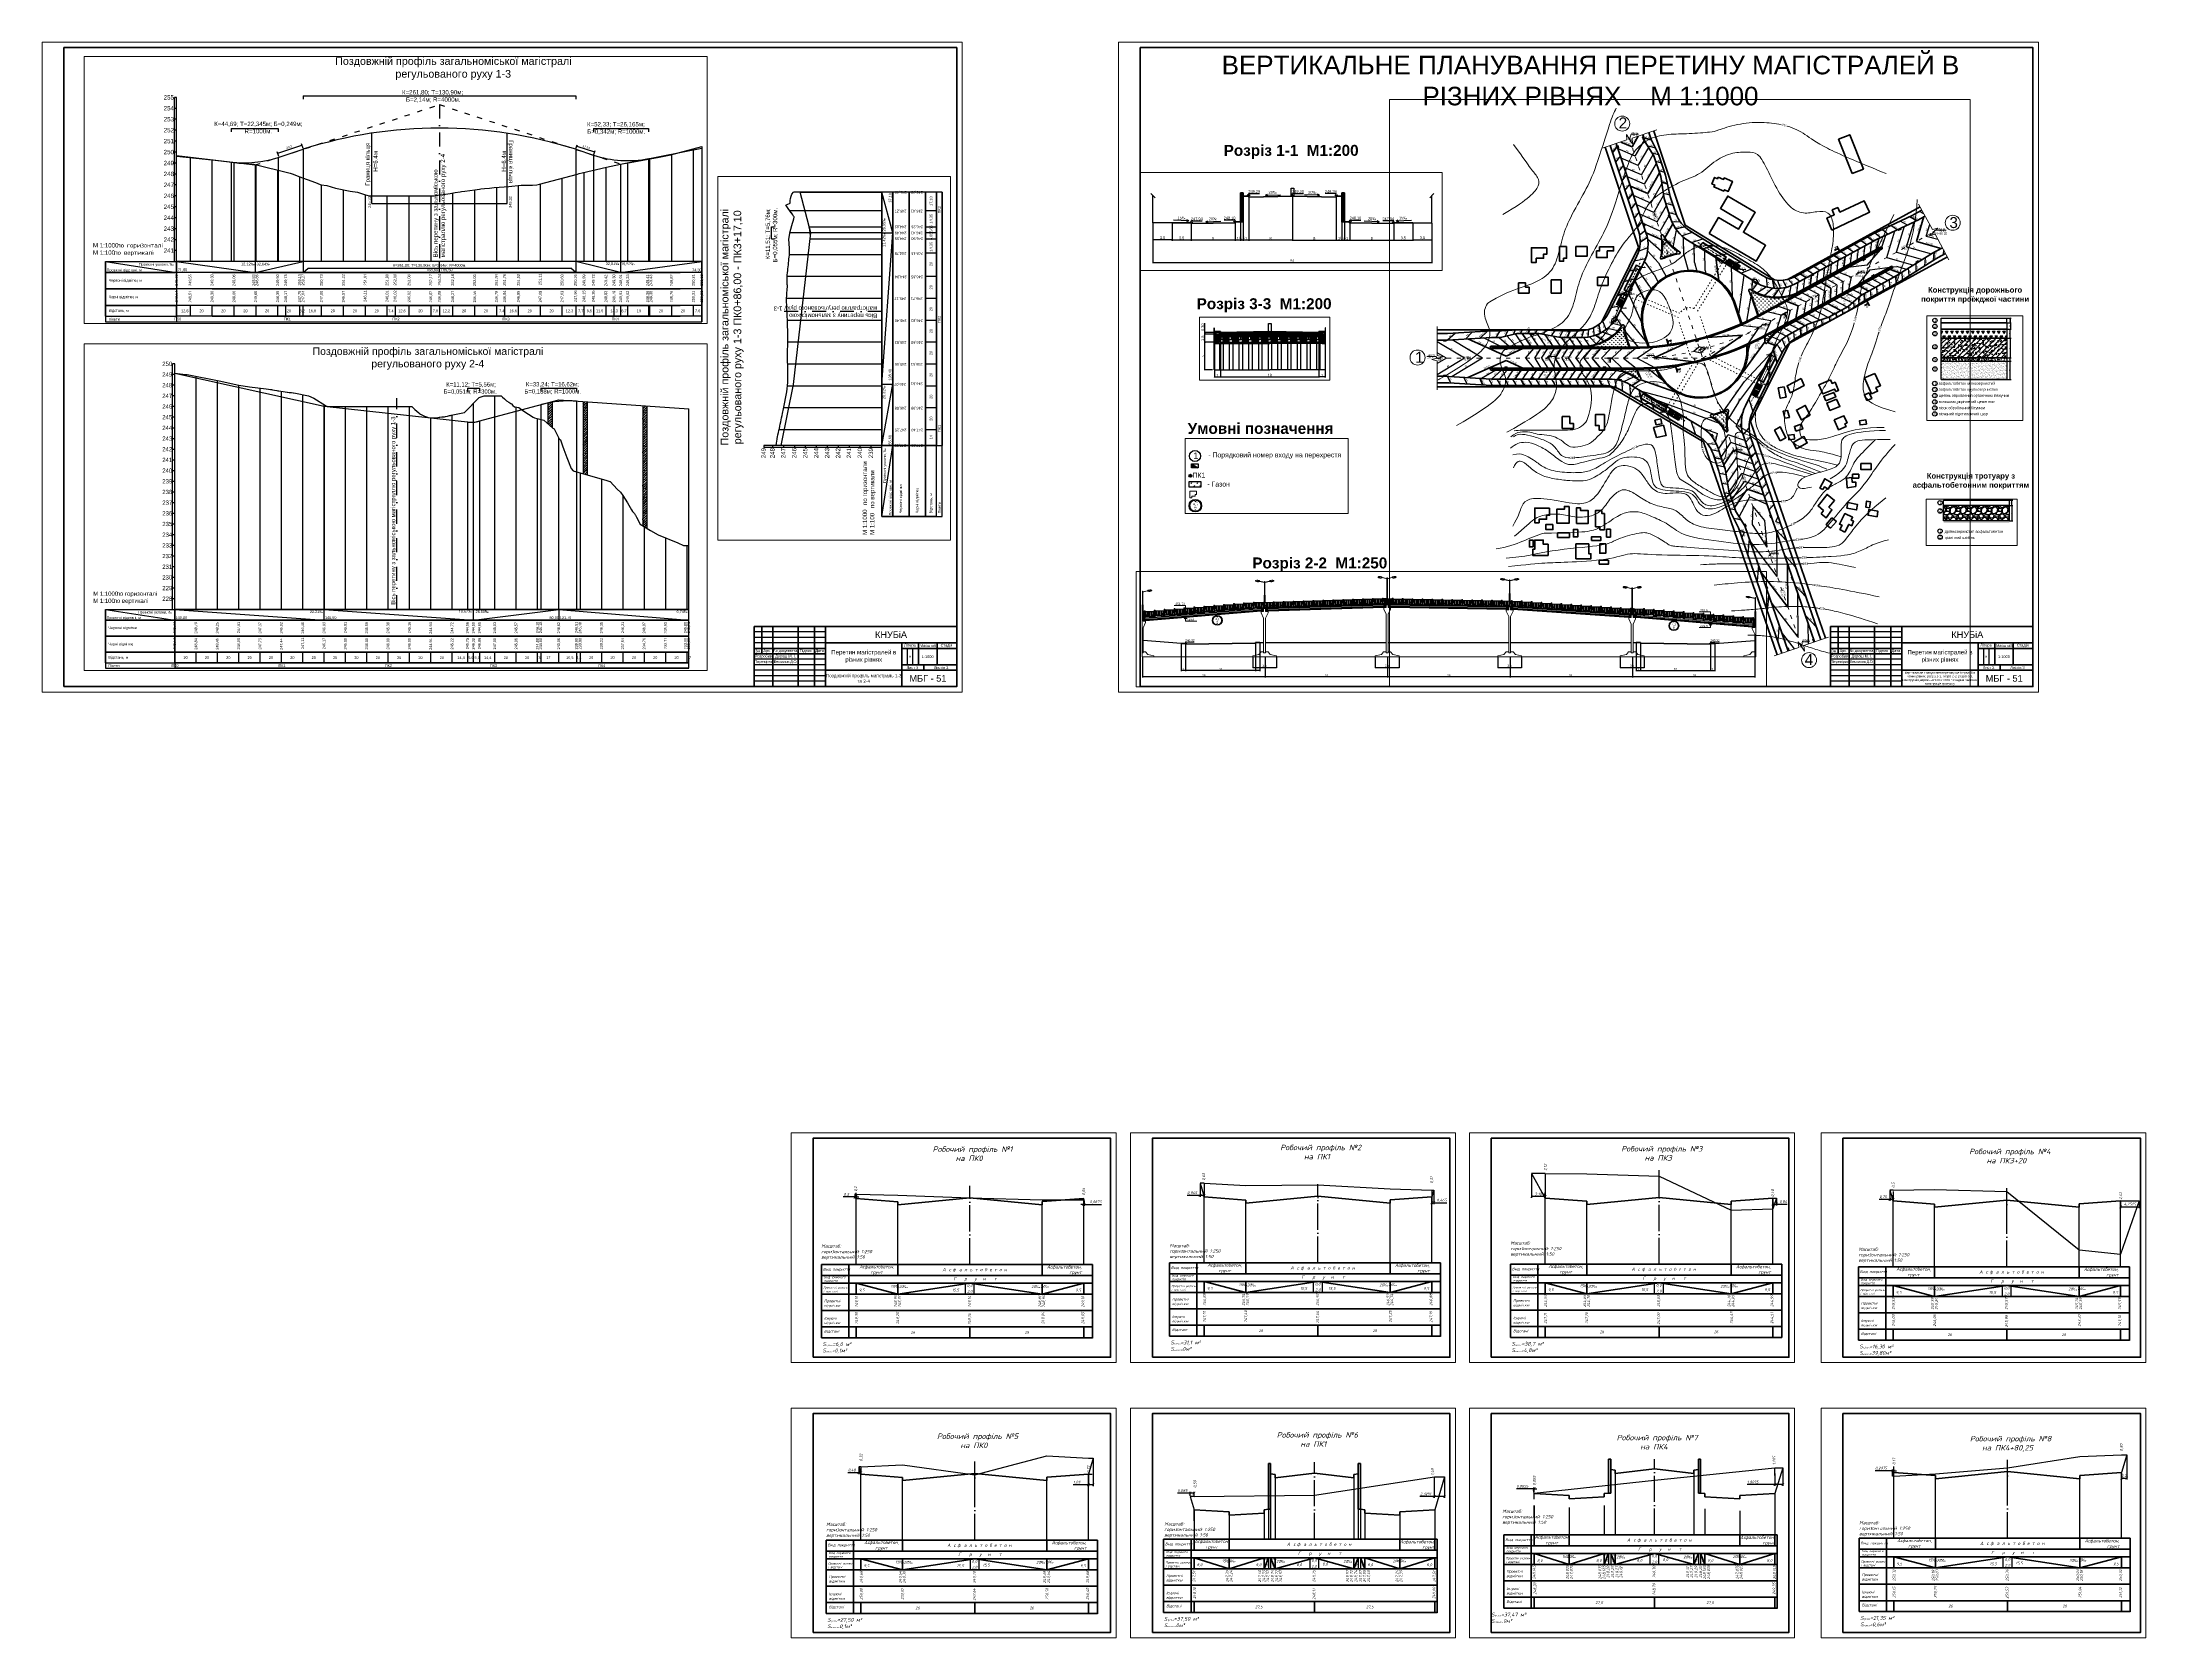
# Paper-space layout 'Лист1' of a CAD drawing. Header units: millimetres. Extents: x -551 to 1372, y -876 to 583.
# The model-space entities are those that its viewports show. They can reach past a viewport. Long polylines and large blocks are cut down to what shows.
import ezdxf

# ---------------------------------------------------------------- set-up
doc = ezdxf.new("R2010")
doc.units = ezdxf.units.MM
for name, pattern in [('ACAD_ISO03W100', [30, 12, -18]), ('ACAD_ISO04W100', [30, 24, -3, 0, -3]), ('DASHDOT', [25.4, 12.7, -6.35, 0, -6.35]), ('невидимая2', [4.7625, 3.175, -1.5875])]:
    doc.linetypes.add(name, pattern=pattern)
for name, color, linetype, lineweight in [('1 Відмітки', 7, 'Continuous', 25), ('2 Позначення', 80, 'Continuous', 20), ('RAZMERU', 7, 'Continuous', 15), ('вертикалка', 200, 'Continuous', 9), ('Горизонталі', 7, 'Continuous', 20), ('Дор. Розм.', 7, 'Continuous', 50), ('дорога', 126, 'Continuous', 25), ('Забудова', 40, 'Continuous', 40), ('Осі', 30, 'Continuous', 15), ('Отметки', 90, 'Continuous', 25), ('Отметки 1', 50, 'Continuous', 50), ('розрізи', 7, 'Continuous', 15), ('Текст', 7, 'Continuous', 20), ('Червоні лінії', 10, 'Continuous', 53)]:
    doc.layers.add(name, color=color, linetype=linetype, lineweight=lineweight)
for name, color, linetype in [('1 Вісь', 90, 'Continuous'), ('1-3-C-ROAD-PROF-VIEW', 7, 'Continuous'), ('C-ROAD-PROF', 92, 'Continuous'), ('C-ROAD-PROF-BAND', 7, 'Continuous'), ('C-ROAD-PROF-GRID', 150, 'Continuous'), ('C-ROAD-PROF-LABEL', 7, 'Continuous'), ('C-ROAD-PROF-LINE', 1, 'Continuous'), ('C-ROAD-TABL', 1, 'Continuous'), ('Пішохідні переходи', 7, 'Continuous'), ('размери', 250, 'Continuous'), ('Трава', 80, 'Continuous'), ('Трасса 4-2 7-C-ROAD-PROF-VIEW', 7, 'Continuous'), ('ІСНУЮЧА', 80, 'Continuous')]:
    doc.layers.add(name, color=color, linetype=linetype)
doc.layers.add('Озелення', color=7, linetype='Continuous', true_color=0x9fff80)
doc.styles.add('GOST-2.304_Type-B_italic', font='GOST Common Italic.ttf')
doc.styles.add('natasha', font='times.ttf', dxfattribs={"height": 2.5})
doc.styles.get("Standard").update_dxf_attribs({"font": 'arial.ttf'})
doc.styles.add('Креслярський', font='isocpeui.ttf')
doc.styles.add('профили', font='isocpeui.ttf')
doc.styles.add('СПДС', font='isocpeur.ttf')
doc.styles.add('стиль1', font='isocpeui.ttf')
doc.dimstyles.new('ISO-25', dxfattribs={"dimtxt": 2, "dimasz": 1, "dimexe": 1.25, "dimexo": 0.625, "dimtad": 3, "dimtxsty": 'Standard', "dimblk": 'OBLIQUE', "dimcen": 2.5, "dimadec": 0, "dimazin": 0, "dimtfac": 1, "dimtmove": 1, "dimatfit": 3, "dimfxl": 1, "dimarcsym": 0})
doc.dimstyles.new('Копия(2) ISO-25', dxfattribs={"dimscale": 0, "dimtxt": 2.5, "dimasz": 2.5, "dimexe": 1.25, "dimexo": 0.625, "dimtad": 1, "dimdec": 4, "dimlfac": 0.25, "dimtxsty": 'GOST-2.304_Type-B_italic', "dimblk": 'ARCHTICK', "dimcen": 2.5, "dimadec": 0, "dimazin": 0, "dimtfac": 1, "dimtdec": 4, "dimtmove": 0, "dimatfit": 3, "dimldrblk": 'DOT', "dimfxl": 1, "dimarcsym": 0})
doc.dimstyles.new('Переход', dxfattribs={"dimscale": 0.1, "dimtxt": 5, "dimasz": 2.5, "dimexe": 1.25, "dimexo": 0.625, "dimtad": 1, "dimtxsty": 'Standard', "dimblk": 'ARCHTICK', "dimcen": 2.5, "dimadec": 0, "dimazin": 0, "dimtfac": 1, "dimtmove": 0, "dimatfit": 3, "dimldrblk": 'ARCHTICK', "dimfxl": 1, "dimarcsym": 0})
pattern_1 = [(45, (-2103.51255, 6534.53056), (-0.1122532015, 0.1122532015), [])]
pattern_2 = [(45, (2095.9959, 3035.5418), (-0.1122532015, 0.1122532015), [])]

# ---------------------------------------------------------------- blocks, each defined once
blk = doc.blocks.new('6')
at = {"layer": '1 Відмітки', "transparency": 33554559}
h = blk.add_hatch(color=256, dxfattribs=at)
h.dxf.hatch_style = 1
edge = h.paths.add_edge_path()
edge.add_arc((-467.51, 342.13), 0.2, 0, 360)
at = {"layer": '1 Відмітки'}
blk.add_circle((-467.51, 342.13), 0.2, dxfattribs=at)
blk = doc.blocks.new('_ArchTick')
at = {"color": 0, "linetype": 'ByBlock', "const_width": 0.15}
blk.add_lwpolyline([(-0.5, -0.5), (0.5, 0.5)], dxfattribs=at)
blk = doc.blocks.new('*D652')
at = {"layer": 'Defpoints', "color": 0, "transparency": 16777216}
for p in [(-1366.73, -835.18), (-1365.31, -835.18), (-1365.31, -840.18)]:
    blk.add_point(p, dxfattribs=at)
at = {"layer": 'RAZMERU', "color": 0, "lineweight": -2, "transparency": 16777216}
for p, q in [((-1365.37, -835.18), (-1366.85, -835.18)), ((-1366.73, -840.18), (-1366.73, -835.18)), ((-1365.37, -840.18), (-1366.85, -840.18))]:
    blk.add_line(p, q, dxfattribs=at)
at = {"layer": 'RAZMERU', "color": 0, "lineweight": -2, "transparency": 16777216, "xscale": 0.25, "yscale": 0.25, "zscale": 0.25}
for p, rotation in [((-1366.73, -835.18), 90), ((-1366.73, -840.18), 270)]:
    blk.add_blockref('_ArchTick', p, dxfattribs=dict(at, rotation=rotation))
at = {"layer": 'RAZMERU', "color": 0, "transparency": 16777216, "insert": (-1367.04, -837.68), "char_height": 0.5, "attachment_point": 5, "rotation": 90}
blk.add_mtext('5', dxfattribs=at)
blk = doc.blocks.new('*D685')
at = {"layer": 'Defpoints', "color": 0, "transparency": 16777216}
for p in [(-1366.73, -833.68), (-1365.06, -833.68), (-1365.06, -835.18)]:
    blk.add_point(p, dxfattribs=at)
at = {"layer": 'RAZMERU', "color": 0, "lineweight": -2, "transparency": 16777216}
for p, q in [((-1365.12, -833.68), (-1366.85, -833.68)), ((-1366.73, -835.18), (-1366.73, -833.68)), ((-1365.12, -835.18), (-1366.85, -835.18))]:
    blk.add_line(p, q, dxfattribs=at)
at = {"layer": 'RAZMERU', "color": 0, "lineweight": -2, "transparency": 16777216, "xscale": 0.25, "yscale": 0.25, "zscale": 0.25}
for p, rotation in [((-1366.73, -833.68), 90), ((-1366.73, -835.18), 270)]:
    blk.add_blockref('_ArchTick', p, dxfattribs=dict(at, rotation=rotation))
at = {"layer": 'RAZMERU', "color": 0, "transparency": 16777216, "insert": (-1367.09, -834.43), "char_height": 0.5, "attachment_point": 5, "rotation": 90}
blk.add_mtext('1,5', dxfattribs=at)
blk = doc.blocks.new('*D653')
at = {"layer": 'Defpoints', "color": 0, "transparency": 16777216}
for p in [(-1363.89, -840.18), (-1345.88, -840.18), (-1345.88, -841.51)]:
    blk.add_point(p, dxfattribs=at)
at = {"layer": 'RAZMERU', "color": 0, "lineweight": -2, "transparency": 16777216}
for p, q in [((-1363.89, -840.24), (-1363.89, -841.64)), ((-1363.89, -841.51), (-1345.88, -841.51)), ((-1345.88, -840.24), (-1345.88, -841.64))]:
    blk.add_line(p, q, dxfattribs=at)
at = {"layer": 'RAZMERU', "color": 0, "lineweight": -2, "transparency": 16777216, "xscale": 0.25, "yscale": 0.25, "zscale": 0.25, "rotation": 180}
blk.add_blockref('_ArchTick', (-1363.89, -841.51), dxfattribs=at)
at = {"layer": 'RAZMERU', "color": 0, "lineweight": -2, "transparency": 16777216, "xscale": 0.25, "yscale": 0.25, "zscale": 0.25}
blk.add_blockref('_ArchTick', (-1345.88, -841.51), dxfattribs=at)
at = {"layer": 'RAZMERU', "color": 0, "transparency": 16777216, "insert": (-1354.89, -841.19), "char_height": 0.5, "attachment_point": 5}
blk.add_mtext('18', dxfattribs=at)
blk = doc.blocks.new('*D686')
at = {"layer": 'Defpoints', "color": 0, "transparency": 16777216}
for p in [(-1365.01, -833.23), (-1363.89, -833.23), (-1363.89, -841.51)]:
    blk.add_point(p, dxfattribs=at)
at = {"layer": 'RAZMERU', "color": 0, "lineweight": -2, "transparency": 16777216}
for p, q in [((-1365.01, -833.29), (-1365.01, -841.64)), ((-1363.89, -833.29), (-1363.89, -841.64)), ((-1365.01, -841.51), (-1363.89, -841.51))]:
    blk.add_line(p, q, dxfattribs=at)
at = {"layer": 'RAZMERU', "color": 0, "lineweight": -2, "transparency": 16777216, "xscale": 0.25, "yscale": 0.25, "zscale": 0.25, "rotation": 180}
blk.add_blockref('_ArchTick', (-1365.01, -841.51), dxfattribs=at)
at = {"layer": 'RAZMERU', "color": 0, "lineweight": -2, "transparency": 16777216, "xscale": 0.25, "yscale": 0.25, "zscale": 0.25}
blk.add_blockref('_ArchTick', (-1363.89, -841.51), dxfattribs=at)
at = {"layer": 'RAZMERU', "color": 0, "transparency": 16777216, "insert": (-1364.45, -841.2), "char_height": 0.5, "attachment_point": 5}
blk.add_mtext('1', dxfattribs=at)
blk = doc.blocks.new('*D687')
at = {"layer": 'Defpoints', "color": 0, "transparency": 16777216}
for p in [(-1345.88, -833.23), (-1344.76, -833.23), (-1345.88, -841.51)]:
    blk.add_point(p, dxfattribs=at)
at = {"layer": 'RAZMERU', "color": 0, "lineweight": -2, "transparency": 16777216}
for p, q in [((-1345.88, -833.29), (-1345.88, -841.64)), ((-1344.76, -833.29), (-1344.76, -841.64)), ((-1344.76, -841.51), (-1345.88, -841.51))]:
    blk.add_line(p, q, dxfattribs=at)
at = {"layer": 'RAZMERU', "color": 0, "lineweight": -2, "transparency": 16777216, "xscale": 0.25, "yscale": 0.25, "zscale": 0.25, "rotation": 180}
blk.add_blockref('_ArchTick', (-1345.88, -841.51), dxfattribs=at)
at = {"layer": 'RAZMERU', "color": 0, "lineweight": -2, "transparency": 16777216, "xscale": 0.25, "yscale": 0.25, "zscale": 0.25}
blk.add_blockref('_ArchTick', (-1344.76, -841.51), dxfattribs=at)
at = {"layer": 'RAZMERU', "color": 0, "transparency": 16777216, "insert": (-1345.32, -841.2), "char_height": 0.5, "attachment_point": 5}
blk.add_mtext('1', dxfattribs=at)
blk = doc.blocks.new('*D688')
at = {"color": 0, "lineweight": -2, "transparency": 16777216}
for p, q in [((-1375.34, -923.85), (-1375.34, -931.75)), ((-1374.34, -923.68), (-1374.34, -931.75)), ((-1375.34, -931.63), (-1374.34, -931.63))]:
    blk.add_line(p, q, dxfattribs=at)
at = {"layer": 'Defpoints', "color": 0, "transparency": 16777216}
for p in [(-1375.34, -923.79), (-1374.34, -923.62), (-1374.34, -931.63)]:
    blk.add_point(p, dxfattribs=at)
at = {"color": 0, "lineweight": -2, "transparency": 16777216, "xscale": 0.25, "yscale": 0.25, "zscale": 0.25, "rotation": 180}
blk.add_blockref('_ArchTick', (-1375.34, -931.63), dxfattribs=at)
at = {"color": 0, "lineweight": -2, "transparency": 16777216, "xscale": 0.25, "yscale": 0.25, "zscale": 0.25}
blk.add_blockref('_ArchTick', (-1374.34, -931.63), dxfattribs=at)
at = {"color": 0, "transparency": 16777216, "insert": (-1374.84, -931.32), "char_height": 0.5, "attachment_point": 5}
blk.add_mtext('1', dxfattribs=at)
blk = doc.blocks.new('*D689')
at = {"color": 0, "lineweight": -2, "transparency": 16777216}
for p, q in [((-1374.34, -923.68), (-1374.34, -931.75)), ((-1373.84, -928.36), (-1373.84, -931.75)), ((-1374.34, -931.63), (-1373.84, -931.63))]:
    blk.add_line(p, q, dxfattribs=at)
at = {"layer": 'Defpoints', "color": 0, "transparency": 16777216}
for p in [(-1374.34, -923.62), (-1373.84, -928.3), (-1373.84, -931.63)]:
    blk.add_point(p, dxfattribs=at)
at = {"color": 0, "lineweight": -2, "transparency": 16777216, "xscale": 0.25, "yscale": 0.25, "zscale": 0.25, "rotation": 180}
blk.add_blockref('_ArchTick', (-1374.34, -931.63), dxfattribs=at)
at = {"color": 0, "lineweight": -2, "transparency": 16777216, "xscale": 0.25, "yscale": 0.25, "zscale": 0.25}
blk.add_blockref('_ArchTick', (-1373.84, -931.63), dxfattribs=at)
at = {"color": 0, "transparency": 16777216, "insert": (-1374.09, -931.27), "char_height": 0.5, "attachment_point": 5}
blk.add_mtext('0,5', dxfattribs=at)
blk = doc.blocks.new('*D690')
at = {"color": 0, "lineweight": -2, "transparency": 16777216}
for p, q in [((-1373.84, -928.36), (-1373.84, -931.75)), ((-1372.84, -928.53), (-1372.84, -931.75)), ((-1373.84, -931.63), (-1372.84, -931.63))]:
    blk.add_line(p, q, dxfattribs=at)
at = {"layer": 'Defpoints', "color": 0, "transparency": 16777216}
for p in [(-1373.84, -928.3), (-1372.84, -928.47), (-1372.84, -931.63)]:
    blk.add_point(p, dxfattribs=at)
at = {"color": 0, "lineweight": -2, "transparency": 16777216, "xscale": 0.25, "yscale": 0.25, "zscale": 0.25, "rotation": 180}
blk.add_blockref('_ArchTick', (-1373.84, -931.63), dxfattribs=at)
at = {"color": 0, "lineweight": -2, "transparency": 16777216, "xscale": 0.25, "yscale": 0.25, "zscale": 0.25}
blk.add_blockref('_ArchTick', (-1372.84, -931.63), dxfattribs=at)
at = {"color": 0, "transparency": 16777216, "insert": (-1373.34, -931.32), "char_height": 0.5, "attachment_point": 5}
blk.add_mtext('1', dxfattribs=at)
blk = doc.blocks.new('*D691')
at = {"color": 0, "lineweight": -2, "transparency": 16777216}
for p, q in [((-1372.84, -928.53), (-1372.84, -931.75)), ((-1364.83, -928.69), (-1364.83, -931.75)), ((-1372.84, -931.63), (-1364.83, -931.63))]:
    blk.add_line(p, q, dxfattribs=at)
at = {"layer": 'Defpoints', "color": 0, "transparency": 16777216}
for p in [(-1372.84, -928.47), (-1364.83, -928.63), (-1364.83, -931.63)]:
    blk.add_point(p, dxfattribs=at)
at = {"color": 0, "lineweight": -2, "transparency": 16777216, "xscale": 0.25, "yscale": 0.25, "zscale": 0.25, "rotation": 180}
blk.add_blockref('_ArchTick', (-1372.84, -931.63), dxfattribs=at)
at = {"color": 0, "lineweight": -2, "transparency": 16777216, "xscale": 0.25, "yscale": 0.25, "zscale": 0.25}
blk.add_blockref('_ArchTick', (-1364.83, -931.63), dxfattribs=at)
at = {"color": 0, "transparency": 16777216, "insert": (-1368.84, -931.31), "char_height": 0.5, "attachment_point": 5}
blk.add_mtext('8', dxfattribs=at)
blk = doc.blocks.new('*D654')
at = {"color": 0, "lineweight": -2, "transparency": 16777216}
for p, q in [((-1364.83, -928.69), (-1364.83, -931.75)), ((-1361.33, -928.54), (-1361.33, -931.75)), ((-1364.83, -931.63), (-1361.33, -931.63))]:
    blk.add_line(p, q, dxfattribs=at)
at = {"layer": 'Defpoints', "color": 0, "transparency": 16777216}
for p in [(-1364.83, -928.63), (-1361.33, -928.48), (-1361.33, -931.63)]:
    blk.add_point(p, dxfattribs=at)
at = {"color": 0, "lineweight": -2, "transparency": 16777216, "xscale": 0.25, "yscale": 0.25, "zscale": 0.25, "rotation": 180}
blk.add_blockref('_ArchTick', (-1364.83, -931.63), dxfattribs=at)
at = {"color": 0, "lineweight": -2, "transparency": 16777216, "xscale": 0.25, "yscale": 0.25, "zscale": 0.25}
blk.add_blockref('_ArchTick', (-1361.33, -931.63), dxfattribs=at)
at = {"color": 0, "transparency": 16777216, "insert": (-1363.08, -931.27), "char_height": 0.5, "attachment_point": 5}
blk.add_mtext('3,5', dxfattribs=at)
blk = doc.blocks.new('*D692')
at = {"color": 0, "lineweight": -2, "transparency": 16777216}
for p, q in [((-1361.33, -928.54), (-1361.33, -931.71)), ((-1357.83, -928.54), (-1357.83, -931.71)), ((-1361.33, -931.59), (-1357.83, -931.59))]:
    blk.add_line(p, q, dxfattribs=at)
at = {"layer": 'Defpoints', "color": 0, "transparency": 16777216}
for p in [(-1361.33, -928.48), (-1357.83, -928.48), (-1357.83, -931.59)]:
    blk.add_point(p, dxfattribs=at)
at = {"color": 0, "lineweight": -2, "transparency": 16777216, "xscale": 0.25, "yscale": 0.25, "zscale": 0.25, "rotation": 180}
blk.add_blockref('_ArchTick', (-1361.33, -931.59), dxfattribs=at)
at = {"color": 0, "lineweight": -2, "transparency": 16777216, "xscale": 0.25, "yscale": 0.25, "zscale": 0.25}
blk.add_blockref('_ArchTick', (-1357.83, -931.59), dxfattribs=at)
at = {"color": 0, "transparency": 16777216, "insert": (-1359.58, -931.23), "char_height": 0.5, "attachment_point": 5}
blk.add_mtext('3,5', dxfattribs=at)
blk = doc.blocks.new('*D655')
at = {"color": 0, "lineweight": -2, "transparency": 16777216}
for p, q in [((-1408.84, -928.54), (-1408.84, -935.86)), ((-1357.83, -928.54), (-1357.83, -935.86)), ((-1408.84, -935.74), (-1357.83, -935.74))]:
    blk.add_line(p, q, dxfattribs=at)
at = {"layer": 'Defpoints', "color": 0, "transparency": 16777216}
for p in [(-1408.84, -928.48), (-1357.83, -928.48), (-1357.83, -935.74)]:
    blk.add_point(p, dxfattribs=at)
at = {"color": 0, "lineweight": -2, "transparency": 16777216, "xscale": 0.25, "yscale": 0.25, "zscale": 0.25, "rotation": 180}
blk.add_blockref('_ArchTick', (-1408.84, -935.74), dxfattribs=at)
at = {"color": 0, "lineweight": -2, "transparency": 16777216, "xscale": 0.25, "yscale": 0.25, "zscale": 0.25}
blk.add_blockref('_ArchTick', (-1357.83, -935.74), dxfattribs=at)
at = {"color": 0, "transparency": 16777216, "insert": (-1383.34, -935.42), "char_height": 0.5, "attachment_point": 5}
blk.add_mtext('51', dxfattribs=at)
blk = doc.blocks.new('*D656')
at = {"color": 0, "lineweight": -2, "transparency": 16777216}
for p, q in [((-1383.34, -923.54), (-1383.34, -931.75)), ((-1375.34, -923.85), (-1375.34, -931.75)), ((-1383.34, -931.63), (-1375.34, -931.63))]:
    blk.add_line(p, q, dxfattribs=at)
at = {"layer": 'Defpoints', "color": 0, "transparency": 16777216}
for p in [(-1383.34, -923.48), (-1375.34, -923.79), (-1375.34, -931.63)]:
    blk.add_point(p, dxfattribs=at)
at = {"color": 0, "lineweight": -2, "transparency": 16777216, "xscale": 0.25, "yscale": 0.25, "zscale": 0.25, "rotation": 180}
blk.add_blockref('_ArchTick', (-1383.34, -931.63), dxfattribs=at)
at = {"color": 0, "lineweight": -2, "transparency": 16777216, "xscale": 0.25, "yscale": 0.25, "zscale": 0.25}
blk.add_blockref('_ArchTick', (-1375.34, -931.63), dxfattribs=at)
at = {"color": 0, "transparency": 16777216, "insert": (-1379.34, -931.31), "char_height": 0.5, "attachment_point": 5}
blk.add_mtext('8', dxfattribs=at)
blk = doc.blocks.new('*D693')
at = {"color": 0, "lineweight": -2, "transparency": 16777216}
for p, q in [((-1392.34, -923.68), (-1392.34, -931.75)), ((-1391.34, -923.85), (-1391.34, -931.75)), ((-1391.34, -931.63), (-1392.34, -931.63))]:
    blk.add_line(p, q, dxfattribs=at)
at = {"layer": 'Defpoints', "color": 0, "transparency": 16777216}
for p in [(-1392.34, -923.62), (-1391.34, -923.79), (-1392.34, -931.63)]:
    blk.add_point(p, dxfattribs=at)
at = {"color": 0, "lineweight": -2, "transparency": 16777216, "xscale": 0.25, "yscale": 0.25, "zscale": 0.25, "rotation": 180}
blk.add_blockref('_ArchTick', (-1392.34, -931.63), dxfattribs=at)
at = {"color": 0, "lineweight": -2, "transparency": 16777216, "xscale": 0.25, "yscale": 0.25, "zscale": 0.25}
blk.add_blockref('_ArchTick', (-1391.34, -931.63), dxfattribs=at)
at = {"color": 0, "transparency": 16777216, "insert": (-1391.84, -931.32), "char_height": 0.5, "attachment_point": 5}
blk.add_mtext('1', dxfattribs=at)
blk = doc.blocks.new('*D694')
at = {"color": 0, "lineweight": -2, "transparency": 16777216}
for p, q in [((-1392.34, -923.68), (-1392.34, -931.75)), ((-1392.84, -928.36), (-1392.84, -931.75)), ((-1392.34, -931.63), (-1392.84, -931.63))]:
    blk.add_line(p, q, dxfattribs=at)
at = {"layer": 'Defpoints', "color": 0, "transparency": 16777216}
for p in [(-1392.34, -923.62), (-1392.84, -928.3), (-1392.84, -931.63)]:
    blk.add_point(p, dxfattribs=at)
at = {"color": 0, "lineweight": -2, "transparency": 16777216, "xscale": 0.25, "yscale": 0.25, "zscale": 0.25, "rotation": 180}
blk.add_blockref('_ArchTick', (-1392.84, -931.63), dxfattribs=at)
at = {"color": 0, "lineweight": -2, "transparency": 16777216, "xscale": 0.25, "yscale": 0.25, "zscale": 0.25}
blk.add_blockref('_ArchTick', (-1392.34, -931.63), dxfattribs=at)
at = {"color": 0, "transparency": 16777216, "insert": (-1392.59, -931.27), "char_height": 0.5, "attachment_point": 5}
blk.add_mtext('0,5', dxfattribs=at)
blk = doc.blocks.new('*D695')
at = {"color": 0, "lineweight": -2, "transparency": 16777216}
for p, q in [((-1393.84, -928.53), (-1393.84, -931.75)), ((-1392.84, -928.36), (-1392.84, -931.75)), ((-1392.84, -931.63), (-1393.84, -931.63))]:
    blk.add_line(p, q, dxfattribs=at)
at = {"layer": 'Defpoints', "color": 0, "transparency": 16777216}
for p in [(-1393.84, -928.47), (-1392.84, -928.3), (-1393.84, -931.63)]:
    blk.add_point(p, dxfattribs=at)
at = {"color": 0, "lineweight": -2, "transparency": 16777216, "xscale": 0.25, "yscale": 0.25, "zscale": 0.25, "rotation": 180}
blk.add_blockref('_ArchTick', (-1393.84, -931.63), dxfattribs=at)
at = {"color": 0, "lineweight": -2, "transparency": 16777216, "xscale": 0.25, "yscale": 0.25, "zscale": 0.25}
blk.add_blockref('_ArchTick', (-1392.84, -931.63), dxfattribs=at)
at = {"color": 0, "transparency": 16777216, "insert": (-1393.34, -931.32), "char_height": 0.5, "attachment_point": 5}
blk.add_mtext('1', dxfattribs=at)
blk = doc.blocks.new('*D696')
at = {"color": 0, "lineweight": -2, "transparency": 16777216}
for p, q in [((-1401.84, -928.69), (-1401.84, -931.75)), ((-1393.84, -928.53), (-1393.84, -931.75)), ((-1393.84, -931.63), (-1401.84, -931.63))]:
    blk.add_line(p, q, dxfattribs=at)
at = {"layer": 'Defpoints', "color": 0, "transparency": 16777216}
for p in [(-1401.84, -928.63), (-1393.84, -928.47), (-1401.84, -931.63)]:
    blk.add_point(p, dxfattribs=at)
at = {"color": 0, "lineweight": -2, "transparency": 16777216, "xscale": 0.25, "yscale": 0.25, "zscale": 0.25, "rotation": 180}
blk.add_blockref('_ArchTick', (-1401.84, -931.63), dxfattribs=at)
at = {"color": 0, "lineweight": -2, "transparency": 16777216, "xscale": 0.25, "yscale": 0.25, "zscale": 0.25}
blk.add_blockref('_ArchTick', (-1393.84, -931.63), dxfattribs=at)
at = {"color": 0, "transparency": 16777216, "insert": (-1397.84, -931.31), "char_height": 0.5, "attachment_point": 5}
blk.add_mtext('8', dxfattribs=at)
blk = doc.blocks.new('*D657')
at = {"color": 0, "lineweight": -2, "transparency": 16777216}
for p, q in [((-1405.34, -928.54), (-1405.34, -931.75)), ((-1401.84, -928.69), (-1401.84, -931.75)), ((-1401.84, -931.63), (-1405.34, -931.63))]:
    blk.add_line(p, q, dxfattribs=at)
at = {"layer": 'Defpoints', "color": 0, "transparency": 16777216}
for p in [(-1405.34, -928.48), (-1401.84, -928.63), (-1405.34, -931.63)]:
    blk.add_point(p, dxfattribs=at)
at = {"color": 0, "lineweight": -2, "transparency": 16777216, "xscale": 0.25, "yscale": 0.25, "zscale": 0.25, "rotation": 180}
blk.add_blockref('_ArchTick', (-1405.34, -931.63), dxfattribs=at)
at = {"color": 0, "lineweight": -2, "transparency": 16777216, "xscale": 0.25, "yscale": 0.25, "zscale": 0.25}
blk.add_blockref('_ArchTick', (-1401.84, -931.63), dxfattribs=at)
at = {"color": 0, "transparency": 16777216, "insert": (-1403.59, -931.27), "char_height": 0.5, "attachment_point": 5}
blk.add_mtext('3,5', dxfattribs=at)
blk = doc.blocks.new('*D697')
at = {"color": 0, "lineweight": -2, "transparency": 16777216}
for p, q in [((-1408.84, -928.54), (-1408.84, -931.71)), ((-1405.34, -928.54), (-1405.34, -931.71)), ((-1405.34, -931.59), (-1408.84, -931.59))]:
    blk.add_line(p, q, dxfattribs=at)
at = {"layer": 'Defpoints', "color": 0, "transparency": 16777216}
for p in [(-1408.84, -928.48), (-1405.34, -928.48), (-1408.84, -931.59)]:
    blk.add_point(p, dxfattribs=at)
at = {"color": 0, "lineweight": -2, "transparency": 16777216, "xscale": 0.25, "yscale": 0.25, "zscale": 0.25, "rotation": 180}
blk.add_blockref('_ArchTick', (-1408.84, -931.59), dxfattribs=at)
at = {"color": 0, "lineweight": -2, "transparency": 16777216, "xscale": 0.25, "yscale": 0.25, "zscale": 0.25}
blk.add_blockref('_ArchTick', (-1405.34, -931.59), dxfattribs=at)
at = {"color": 0, "transparency": 16777216, "insert": (-1407.09, -931.23), "char_height": 0.5, "attachment_point": 5}
blk.add_mtext('3,5', dxfattribs=at)
blk = doc.blocks.new('*D658')
at = {"color": 0, "lineweight": -2, "transparency": 16777216}
for p, q in [((-1391.34, -923.85), (-1391.34, -931.75)), ((-1383.34, -923.54), (-1383.34, -931.75)), ((-1383.34, -931.63), (-1391.34, -931.63))]:
    blk.add_line(p, q, dxfattribs=at)
at = {"layer": 'Defpoints', "color": 0, "transparency": 16777216}
for p in [(-1391.34, -923.79), (-1383.34, -923.48), (-1391.34, -931.63)]:
    blk.add_point(p, dxfattribs=at)
at = {"color": 0, "lineweight": -2, "transparency": 16777216, "xscale": 0.25, "yscale": 0.25, "zscale": 0.25, "rotation": 180}
blk.add_blockref('_ArchTick', (-1391.34, -931.63), dxfattribs=at)
at = {"color": 0, "lineweight": -2, "transparency": 16777216, "xscale": 0.25, "yscale": 0.25, "zscale": 0.25}
blk.add_blockref('_ArchTick', (-1383.34, -931.63), dxfattribs=at)
at = {"color": 0, "transparency": 16777216, "insert": (-1387.34, -931.31), "char_height": 0.5, "attachment_point": 5}
blk.add_mtext('8', dxfattribs=at)
blk = doc.blocks.new('_Oblique')
at = {"color": 0, "linetype": 'ByBlock', "lineweight": -2}
blk.add_line((-0.5, -0.5), (0.5, 0.5), dxfattribs=at)
blk = doc.blocks.new('*D699')
at = {"color": 0, "lineweight": -2, "transparency": 16777216}
for p, q in [((-1014.67, -816.47), (-1007.6, -816.47)), ((-1008.85, -816.47), (-1008.85, -828.47)), ((-1014.67, -828.47), (-1007.6, -828.47))]:
    blk.add_line(p, q, dxfattribs=at)
at = {"layer": 'Defpoints', "color": 0, "transparency": 16777216}
for p in [(-1015.29, -816.47), (-1015.29, -828.47), (-1008.85, -828.47)]:
    blk.add_point(p, dxfattribs=at)
at = {"color": 0, "lineweight": -2, "transparency": 16777216}
for p, rotation in [((-1008.85, -816.47), 90), ((-1008.85, -828.47), 270)]:
    blk.add_blockref('_Oblique', p, dxfattribs=dict(at, rotation=rotation))
at = {"color": 0, "transparency": 16777216, "insert": (-1010.5, -822.47), "char_height": 2, "attachment_point": 5, "rotation": 90}
blk.add_mtext('60', dxfattribs=at)
blk = doc.blocks.new('*D700')
at = {"color": 0, "lineweight": -2, "transparency": 16777216}
for p, q in [((-1014.67, -808.48), (-1007.6, -808.48)), ((-1008.85, -816.47), (-1008.85, -808.48)), ((-1014.67, -816.47), (-1007.6, -816.47))]:
    blk.add_line(p, q, dxfattribs=at)
at = {"layer": 'Defpoints', "color": 0, "transparency": 16777216}
for p in [(-1015.29, -808.48), (-1008.85, -808.48), (-1015.29, -816.47)]:
    blk.add_point(p, dxfattribs=at)
at = {"color": 0, "lineweight": -2, "transparency": 16777216}
for p, rotation in [((-1008.85, -808.48), 90), ((-1008.85, -816.47), 270)]:
    blk.add_blockref('_Oblique', p, dxfattribs=dict(at, rotation=rotation))
at = {"color": 0, "transparency": 16777216, "insert": (-1010.5, -812.47), "char_height": 2, "attachment_point": 5, "rotation": 90}
blk.add_mtext('50', dxfattribs=at)
blk = doc.blocks.new('*D701')
at = {"color": 0, "lineweight": -2, "transparency": 16777216}
for p, q in [((-1014.67, -828.47), (-1007.78, -828.47)), ((-1009.03, -844.47), (-1009.03, -828.47)), ((-1014.67, -844.47), (-1007.78, -844.47))]:
    blk.add_line(p, q, dxfattribs=at)
at = {"layer": 'Defpoints', "color": 0, "transparency": 16777216}
for p in [(-1015.29, -828.47), (-1009.03, -828.47), (-1015.29, -844.47)]:
    blk.add_point(p, dxfattribs=at)
at = {"color": 0, "lineweight": -2, "transparency": 16777216}
for p, rotation in [((-1009.03, -828.47), 90), ((-1009.03, -844.47), 270)]:
    blk.add_blockref('_Oblique', p, dxfattribs=dict(at, rotation=rotation))
at = {"color": 0, "transparency": 16777216, "insert": (-1010.67, -836.47), "char_height": 2, "attachment_point": 5, "rotation": 90}
blk.add_mtext('80', dxfattribs=at)
blk = doc.blocks.new('*D702')
at = {"color": 0, "lineweight": -2, "transparency": 16777216}
for p, q in [((-1014.67, -880.47), (-1007.78, -880.47)), ((-1009.03, -886.59), (-1009.03, -880.47)), ((-1014.67, -886.59), (-1007.78, -886.59))]:
    blk.add_line(p, q, dxfattribs=at)
at = {"layer": 'Defpoints', "color": 0, "transparency": 16777216}
for p in [(-1015.29, -880.47), (-1009.03, -880.47), (-1015.29, -886.59)]:
    blk.add_point(p, dxfattribs=at)
at = {"color": 0, "lineweight": -2, "transparency": 16777216}
for p, rotation in [((-1009.03, -880.47), 90), ((-1009.03, -886.59), 270)]:
    blk.add_blockref('_Oblique', p, dxfattribs=dict(at, rotation=rotation))
at = {"color": 0, "transparency": 16777216, "insert": (-1010.67, -883.53), "char_height": 2, "attachment_point": 5, "rotation": 90}
blk.add_mtext('30', dxfattribs=at)
blk = doc.blocks.new('*D698')
at = {"color": 0, "lineweight": -2, "transparency": 16777216}
for p, q in [((-1009.65, -844.47), (-1010.28, -844.47)), ((-1009.03, -844.47), (-1009.03, -880.47)), ((-1009.65, -880.47), (-1010.28, -880.47))]:
    blk.add_line(p, q, dxfattribs=at)
at = {"layer": 'Defpoints', "color": 0, "transparency": 16777216}
for p in [(-1009.03, -844.47), (-1009.03, -880.47), (-1009.03, -880.47)]:
    blk.add_point(p, dxfattribs=at)
at = {"color": 0, "lineweight": -2, "transparency": 16777216}
for p, rotation in [((-1009.03, -844.47), 90), ((-1009.03, -880.47), 270)]:
    blk.add_blockref('_Oblique', p, dxfattribs=dict(at, rotation=rotation))
at = {"color": 0, "transparency": 16777216, "insert": (-1010.67, -862.47), "char_height": 2, "attachment_point": 5, "rotation": 90}
blk.add_mtext('180', dxfattribs=at)
blk = doc.blocks.new('*D703')
at = {"color": 0, "lineweight": -2, "transparency": 16777216}
for p, q in [((-845.52, -844.33), (-839.88, -844.33)), ((-841.13, -854.33), (-841.13, -844.33)), ((-845.52, -854.33), (-839.88, -854.33))]:
    blk.add_line(p, q, dxfattribs=at)
at = {"layer": 'Defpoints', "color": 0, "transparency": 16777216}
for p in [(-846.15, -844.33), (-841.13, -844.33), (-846.15, -854.33)]:
    blk.add_point(p, dxfattribs=at)
at = {"color": 0, "lineweight": -2, "transparency": 16777216}
for p, rotation in [((-841.13, -844.33), 90), ((-841.13, -854.33), 270)]:
    blk.add_blockref('_Oblique', p, dxfattribs=dict(at, rotation=rotation))
at = {"color": 0, "transparency": 16777216, "insert": (-842.78, -849.33), "char_height": 2, "attachment_point": 5, "rotation": 90}
blk.add_mtext('50', dxfattribs=at)
blk = doc.blocks.new('*D704')
at = {"color": 0, "lineweight": -2, "transparency": 16777216}
for p, q in [((-845.52, -854.33), (-839.88, -854.33)), ((-841.13, -854.33), (-841.13, -882.33)), ((-845.52, -882.33), (-839.88, -882.33))]:
    blk.add_line(p, q, dxfattribs=at)
at = {"layer": 'Defpoints', "color": 0, "transparency": 16777216}
for p in [(-846.15, -854.33), (-846.15, -882.33), (-841.13, -882.33)]:
    blk.add_point(p, dxfattribs=at)
at = {"color": 0, "lineweight": -2, "transparency": 16777216}
for p, rotation in [((-841.13, -854.33), 90), ((-841.13, -882.33), 270)]:
    blk.add_blockref('_Oblique', p, dxfattribs=dict(at, rotation=rotation))
at = {"color": 0, "transparency": 16777216, "insert": (-842.78, -868.33), "char_height": 2, "attachment_point": 5, "rotation": 90}
blk.add_mtext('140', dxfattribs=at)
blk = doc.blocks.new('*D705')
at = {"color": 0, "lineweight": -2, "transparency": 16777216}
for p, q in [((-1014.67, -886.59), (-1007.78, -886.59)), ((-1009.03, -920.09), (-1009.03, -886.59)), ((-1014.67, -920.09), (-1007.78, -920.09))]:
    blk.add_line(p, q, dxfattribs=at)
at = {"layer": 'Defpoints', "color": 0, "transparency": 16777216}
for p in [(-1015.29, -886.59), (-1009.03, -886.59), (-1015.29, -920.09)]:
    blk.add_point(p, dxfattribs=at)
at = {"color": 0, "lineweight": -2, "transparency": 16777216}
for p, rotation in [((-1009.03, -886.59), 90), ((-1009.03, -920.09), 270)]:
    blk.add_blockref('_Oblique', p, dxfattribs=dict(at, rotation=rotation))
at = {"color": 0, "transparency": 16777216, "insert": (-1010.67, -903.34), "char_height": 2, "attachment_point": 5, "rotation": 90}
blk.add_mtext('200', dxfattribs=at)
blk = doc.blocks.new('*D706')
at = {"color": 0, "lineweight": -2, "transparency": 16777216}
for p, q in [((-1484.26, 418.2), (-1462.11, 425.44)), ((-1461.08, 422.29), (-1462.5, 426.63)), ((-1483.23, 415.05), (-1484.65, 419.39))]:
    blk.add_line(p, q, dxfattribs=at)
at = {"layer": 'Defpoints', "color": 0, "transparency": 16777216}
for p in [(-1462.11, 425.44), (-1460.89, 421.7), (-1483.03, 414.45)]:
    blk.add_point(p, dxfattribs=at)
at = {"color": 0, "lineweight": -2, "transparency": 16777216}
for p, rotation in [((-1462.11, 425.44), 18.1106986073835), ((-1484.26, 418.2), 198.1106986073835)]:
    blk.add_blockref('_Oblique', p, dxfattribs=dict(at, rotation=rotation))
at = {"color": 0, "transparency": 16777216, "insert": (-1473.75, 423.56), "char_height": 2, "attachment_point": 5, "rotation": 18.1107}
blk.add_mtext('23,3', dxfattribs=at)
blk = doc.blocks.new('*D707')
at = {"color": 0, "lineweight": -2, "transparency": 16777216}
for p, q in [((-1211.67, 422.18), (-1210.49, 425.78)), ((-1210.88, 424.59), (-1194.6, 419.25)), ((-1195.39, 416.84), (-1194.21, 420.44))]:
    blk.add_line(p, q, dxfattribs=at)
at = {"layer": 'Defpoints', "color": 0, "transparency": 16777216}
for p in [(-1211.87, 421.59), (-1194.6, 419.25), (-1195.58, 416.24)]:
    blk.add_point(p, dxfattribs=at)
at = {"color": 0, "lineweight": -2, "transparency": 16777216}
for p, rotation in [((-1210.88, 424.59), 161.8383044353399), ((-1194.6, 419.25), 341.8383044353399)]:
    blk.add_blockref('_Oblique', p, dxfattribs=dict(at, rotation=rotation))
at = {"color": 0, "transparency": 16777216, "insert": (-1202.17, 423.66), "char_height": 2, "attachment_point": 5, "rotation": 341.8383}
blk.add_mtext('17,14', dxfattribs=at)
blk = doc.blocks.new('*D708')
at = {"layer": 'Defpoints', "color": 0, "transparency": 16777216}
for p in [(-1371.87, -897.51), (-1366.42, -897.51), (-1366.42, -899.94)]:
    blk.add_point(p, dxfattribs=at)
at = {"layer": 'Текст', "color": 0, "lineweight": -2, "transparency": 16777216}
for p, q in [((-1371.87, -897.57), (-1371.87, -900.06)), ((-1371.87, -899.94), (-1366.42, -899.94)), ((-1366.42, -897.57), (-1366.42, -900.06))]:
    blk.add_line(p, q, dxfattribs=at)
at = {"layer": 'Текст', "color": 0, "lineweight": -2, "transparency": 16777216, "xscale": 0.25, "yscale": 0.25, "zscale": 0.25, "rotation": 180}
blk.add_blockref('_ArchTick', (-1371.87, -899.94), dxfattribs=at)
at = {"layer": 'Текст', "color": 0, "lineweight": -2, "transparency": 16777216, "xscale": 0.25, "yscale": 0.25, "zscale": 0.25}
blk.add_blockref('_ArchTick', (-1366.42, -899.94), dxfattribs=at)
at = {"layer": 'Текст', "color": 0, "transparency": 16777216, "insert": (-1369.15, -899.57), "char_height": 0.5, "attachment_point": 5}
blk.add_mtext('3,5', dxfattribs=at)
blk = doc.blocks.new('*D709')
at = {"layer": 'Defpoints', "color": 0, "transparency": 16777216}
for p in [(-1341.04, -898.13), (-1313.15, -897.51), (-1341.04, -902.11)]:
    blk.add_point(p, dxfattribs=at)
at = {"layer": 'Текст', "color": 0, "lineweight": -2, "transparency": 16777216}
for p, q in [((-1341.04, -898.2), (-1341.04, -902.24)), ((-1313.15, -897.57), (-1313.15, -902.24)), ((-1313.15, -902.11), (-1341.04, -902.11))]:
    blk.add_line(p, q, dxfattribs=at)
at = {"layer": 'Текст', "color": 0, "lineweight": -2, "transparency": 16777216, "xscale": 0.25, "yscale": 0.25, "zscale": 0.25, "rotation": 180}
blk.add_blockref('_ArchTick', (-1341.04, -902.11), dxfattribs=at)
at = {"layer": 'Текст', "color": 0, "lineweight": -2, "transparency": 16777216, "xscale": 0.25, "yscale": 0.25, "zscale": 0.25}
blk.add_blockref('_ArchTick', (-1313.15, -902.11), dxfattribs=at)
at = {"layer": 'Текст', "color": 0, "transparency": 16777216, "insert": (-1326.92, -901.79), "char_height": 0.5, "attachment_point": 5}
blk.add_mtext('28', dxfattribs=at)
blk = doc.blocks.new('*D710')
at = {"layer": 'Defpoints', "color": 0, "transparency": 16777216}
for p in [(-1369.04, -897.51), (-1341.04, -897.51), (-1369.04, -902.11)]:
    blk.add_point(p, dxfattribs=at)
at = {"layer": 'Текст', "color": 0, "lineweight": -2, "transparency": 16777216}
for p, q in [((-1369.04, -897.57), (-1369.04, -902.24)), ((-1341.04, -897.57), (-1341.04, -902.24)), ((-1341.04, -902.11), (-1369.04, -902.11))]:
    blk.add_line(p, q, dxfattribs=at)
at = {"layer": 'Текст', "color": 0, "lineweight": -2, "transparency": 16777216, "xscale": 0.25, "yscale": 0.25, "zscale": 0.25, "rotation": 180}
blk.add_blockref('_ArchTick', (-1369.04, -902.11), dxfattribs=at)
at = {"layer": 'Текст', "color": 0, "lineweight": -2, "transparency": 16777216, "xscale": 0.25, "yscale": 0.25, "zscale": 0.25}
blk.add_blockref('_ArchTick', (-1341.04, -902.11), dxfattribs=at)
at = {"layer": 'Текст', "color": 0, "transparency": 16777216, "insert": (-1355.26, -901.79), "char_height": 0.5, "attachment_point": 5}
blk.add_mtext('28', dxfattribs=at)
blk = doc.blocks.new('*D711')
at = {"layer": 'Defpoints', "color": 0, "transparency": 16777216}
for p in [(-1397.04, -897.51), (-1369.04, -897.51), (-1397.04, -902.11)]:
    blk.add_point(p, dxfattribs=at)
at = {"layer": 'Текст', "color": 0, "lineweight": -2, "transparency": 16777216}
for p, q in [((-1397.04, -897.57), (-1397.04, -902.24)), ((-1369.04, -897.57), (-1369.04, -902.24)), ((-1369.04, -902.11), (-1397.04, -902.11))]:
    blk.add_line(p, q, dxfattribs=at)
at = {"layer": 'Текст', "color": 0, "lineweight": -2, "transparency": 16777216, "xscale": 0.25, "yscale": 0.25, "zscale": 0.25, "rotation": 180}
blk.add_blockref('_ArchTick', (-1397.04, -902.11), dxfattribs=at)
at = {"layer": 'Текст', "color": 0, "lineweight": -2, "transparency": 16777216, "xscale": 0.25, "yscale": 0.25, "zscale": 0.25}
blk.add_blockref('_ArchTick', (-1369.04, -902.11), dxfattribs=at)
at = {"layer": 'Текст', "color": 0, "transparency": 16777216, "insert": (-1383.04, -901.79), "char_height": 0.5, "attachment_point": 5}
blk.add_mtext('28', dxfattribs=at)
blk = doc.blocks.new('*D712')
at = {"layer": 'Defpoints', "color": 0, "transparency": 16777216}
for p in [(-1425.04, -897.51), (-1397.04, -897.51), (-1425.04, -902.11)]:
    blk.add_point(p, dxfattribs=at)
at = {"layer": 'Текст', "color": 0, "lineweight": -2, "transparency": 16777216}
for p, q in [((-1425.04, -897.57), (-1425.04, -902.24)), ((-1397.04, -897.57), (-1397.04, -902.24)), ((-1397.04, -902.11), (-1425.04, -902.11))]:
    blk.add_line(p, q, dxfattribs=at)
at = {"layer": 'Текст', "color": 0, "lineweight": -2, "transparency": 16777216, "xscale": 0.25, "yscale": 0.25, "zscale": 0.25, "rotation": 180}
blk.add_blockref('_ArchTick', (-1425.04, -902.11), dxfattribs=at)
at = {"layer": 'Текст', "color": 0, "lineweight": -2, "transparency": 16777216, "xscale": 0.25, "yscale": 0.25, "zscale": 0.25}
blk.add_blockref('_ArchTick', (-1397.04, -902.11), dxfattribs=at)
at = {"layer": 'Текст', "color": 0, "transparency": 16777216, "insert": (-1411.04, -901.79), "char_height": 0.5, "attachment_point": 5}
blk.add_mtext('28', dxfattribs=at)
blk = doc.blocks.new('*D713')
at = {"layer": 'Defpoints', "color": 0, "transparency": 16777216}
for p in [(-1453.04, -897.51), (-1425.04, -897.51), (-1453.04, -902.11)]:
    blk.add_point(p, dxfattribs=at)
at = {"layer": 'Текст', "color": 0, "lineweight": -2, "transparency": 16777216}
for p, q in [((-1453.04, -897.57), (-1453.04, -902.24)), ((-1425.04, -897.57), (-1425.04, -902.24)), ((-1425.04, -902.11), (-1453.04, -902.11))]:
    blk.add_line(p, q, dxfattribs=at)
at = {"layer": 'Текст', "color": 0, "lineweight": -2, "transparency": 16777216, "xscale": 0.25, "yscale": 0.25, "zscale": 0.25, "rotation": 180}
blk.add_blockref('_ArchTick', (-1453.04, -902.11), dxfattribs=at)
at = {"layer": 'Текст', "color": 0, "lineweight": -2, "transparency": 16777216, "xscale": 0.25, "yscale": 0.25, "zscale": 0.25}
blk.add_blockref('_ArchTick', (-1425.04, -902.11), dxfattribs=at)
at = {"layer": 'Текст', "color": 0, "transparency": 16777216, "insert": (-1439.04, -901.79), "char_height": 0.5, "attachment_point": 5}
blk.add_mtext('28', dxfattribs=at)
blk = doc.blocks.new('*D715')
at = {"layer": 'Defpoints', "color": 0, "transparency": 16777216}
for p in [(-1443.24, -894.65), (-1427.24, -894.41), (-1443.24, -900.63)]:
    blk.add_point(p, dxfattribs=at)
at = {"layer": 'Текст', "color": 0, "lineweight": -2, "transparency": 16777216}
for p, q in [((-1443.24, -894.72), (-1443.24, -900.76)), ((-1427.24, -894.48), (-1427.24, -900.76)), ((-1427.24, -900.63), (-1443.24, -900.63))]:
    blk.add_line(p, q, dxfattribs=at)
at = {"layer": 'Текст', "color": 0, "lineweight": -2, "transparency": 16777216, "xscale": 0.25, "yscale": 0.25, "zscale": 0.25, "rotation": 180}
blk.add_blockref('_ArchTick', (-1443.24, -900.63), dxfattribs=at)
at = {"layer": 'Текст', "color": 0, "lineweight": -2, "transparency": 16777216, "xscale": 0.25, "yscale": 0.25, "zscale": 0.25}
blk.add_blockref('_ArchTick', (-1427.24, -900.63), dxfattribs=at)
at = {"layer": 'Текст', "color": 0, "transparency": 16777216, "insert": (-1435.24, -900.32), "char_height": 0.5, "attachment_point": 5}
blk.add_mtext('16', dxfattribs=at)
blk = doc.blocks.new('*D716')
at = {"layer": 'Defpoints', "color": 0, "transparency": 16777216}
for p in [(-1444.24, -894.48), (-1443.24, -894.5), (-1444.24, -900.63)]:
    blk.add_point(p, dxfattribs=at)
at = {"layer": 'Текст', "color": 0, "lineweight": -2, "transparency": 16777216}
for p, q in [((-1444.24, -894.55), (-1444.24, -900.76)), ((-1443.24, -894.57), (-1443.24, -900.76)), ((-1443.24, -900.63), (-1444.24, -900.63))]:
    blk.add_line(p, q, dxfattribs=at)
at = {"layer": 'Текст', "color": 0, "lineweight": -2, "transparency": 16777216, "xscale": 0.25, "yscale": 0.25, "zscale": 0.25, "rotation": 180}
blk.add_blockref('_ArchTick', (-1444.24, -900.63), dxfattribs=at)
at = {"layer": 'Текст', "color": 0, "lineweight": -2, "transparency": 16777216, "xscale": 0.25, "yscale": 0.25, "zscale": 0.25}
blk.add_blockref('_ArchTick', (-1443.24, -900.63), dxfattribs=at)
at = {"layer": 'Текст', "color": 0, "transparency": 16777216, "insert": (-1443.74, -900.32), "char_height": 0.5, "attachment_point": 5}
blk.add_mtext('1', dxfattribs=at)
blk = doc.blocks.new('*D717')
at = {"layer": 'Defpoints', "color": 0, "transparency": 16777216}
for p in [(-1340.24, -894.24), (-1339.24, -894.41), (-1339.24, -900.63)]:
    blk.add_point(p, dxfattribs=at)
at = {"layer": 'RAZMERU', "color": 0, "lineweight": -2, "transparency": 16777216}
for p, q in [((-1340.24, -894.31), (-1340.24, -900.76)), ((-1339.24, -894.48), (-1339.24, -900.76)), ((-1340.24, -900.63), (-1339.24, -900.63))]:
    blk.add_line(p, q, dxfattribs=at)
at = {"layer": 'RAZMERU', "color": 0, "lineweight": -2, "transparency": 16777216, "xscale": 0.25, "yscale": 0.25, "zscale": 0.25, "rotation": 180}
blk.add_blockref('_ArchTick', (-1340.24, -900.63), dxfattribs=at)
at = {"layer": 'RAZMERU', "color": 0, "lineweight": -2, "transparency": 16777216, "xscale": 0.25, "yscale": 0.25, "zscale": 0.25}
blk.add_blockref('_ArchTick', (-1339.24, -900.63), dxfattribs=at)
at = {"layer": 'RAZMERU', "color": 0, "transparency": 16777216, "insert": (-1339.74, -900.32), "char_height": 0.5, "attachment_point": 5}
blk.add_mtext('1', dxfattribs=at)
blk = doc.blocks.new('*D718')
at = {"layer": 'Defpoints', "color": 0, "transparency": 16777216}
for p in [(-1339.24, -894.41), (-1323.24, -894.65), (-1323.24, -900.63)]:
    blk.add_point(p, dxfattribs=at)
at = {"layer": 'Текст', "color": 0, "lineweight": -2, "transparency": 16777216}
for p, q in [((-1339.24, -894.48), (-1339.24, -900.76)), ((-1323.24, -894.72), (-1323.24, -900.76)), ((-1339.24, -900.63), (-1323.24, -900.63))]:
    blk.add_line(p, q, dxfattribs=at)
at = {"layer": 'Текст', "color": 0, "lineweight": -2, "transparency": 16777216, "xscale": 0.25, "yscale": 0.25, "zscale": 0.25, "rotation": 180}
blk.add_blockref('_ArchTick', (-1339.24, -900.63), dxfattribs=at)
at = {"layer": 'Текст', "color": 0, "lineweight": -2, "transparency": 16777216, "xscale": 0.25, "yscale": 0.25, "zscale": 0.25}
blk.add_blockref('_ArchTick', (-1323.24, -900.63), dxfattribs=at)
at = {"layer": 'Текст', "color": 0, "transparency": 16777216, "insert": (-1331.24, -900.32), "char_height": 0.5, "attachment_point": 5}
blk.add_mtext('16', dxfattribs=at)
blk = doc.blocks.new('*D719')
at = {"layer": 'Defpoints', "color": 0, "transparency": 16777216}
for p in [(-1323.24, -894.65), (-1322.24, -894.48), (-1322.24, -900.63)]:
    blk.add_point(p, dxfattribs=at)
at = {"layer": 'Текст', "color": 0, "lineweight": -2, "transparency": 16777216}
for p, q in [((-1323.24, -894.72), (-1323.24, -900.76)), ((-1322.24, -894.55), (-1322.24, -900.76)), ((-1323.24, -900.63), (-1322.24, -900.63))]:
    blk.add_line(p, q, dxfattribs=at)
at = {"layer": 'Текст', "color": 0, "lineweight": -2, "transparency": 16777216, "xscale": 0.25, "yscale": 0.25, "zscale": 0.25, "rotation": 180}
blk.add_blockref('_ArchTick', (-1323.24, -900.63), dxfattribs=at)
at = {"layer": 'Текст', "color": 0, "lineweight": -2, "transparency": 16777216, "xscale": 0.25, "yscale": 0.25, "zscale": 0.25}
blk.add_blockref('_ArchTick', (-1322.24, -900.63), dxfattribs=at)
at = {"layer": 'Текст', "color": 0, "transparency": 16777216, "insert": (-1322.83, -900.32), "char_height": 0.5, "attachment_point": 5}
blk.add_mtext('1', dxfattribs=at)
blk = doc.blocks.new('*D720')
at = {"layer": 'Defpoints', "color": 0, "transparency": 16777216}
for p in [(-1427.24, -894.26), (-1426.24, -894.28), (-1427.24, -900.63)]:
    blk.add_point(p, dxfattribs=at)
at = {"layer": 'Текст', "color": 0, "lineweight": -2, "transparency": 16777216}
for p, q in [((-1427.24, -894.33), (-1427.24, -900.76)), ((-1426.24, -894.35), (-1426.24, -900.76)), ((-1426.24, -900.63), (-1427.24, -900.63))]:
    blk.add_line(p, q, dxfattribs=at)
at = {"layer": 'Текст', "color": 0, "lineweight": -2, "transparency": 16777216, "xscale": 0.25, "yscale": 0.25, "zscale": 0.25, "rotation": 180}
blk.add_blockref('_ArchTick', (-1427.24, -900.63), dxfattribs=at)
at = {"layer": 'Текст', "color": 0, "lineweight": -2, "transparency": 16777216, "xscale": 0.25, "yscale": 0.25, "zscale": 0.25}
blk.add_blockref('_ArchTick', (-1426.24, -900.63), dxfattribs=at)
at = {"layer": 'Текст', "color": 0, "transparency": 16777216, "insert": (-1426.74, -900.32), "char_height": 0.5, "attachment_point": 5}
blk.add_mtext('1', dxfattribs=at)
blk = doc.blocks.new('*D721')
at = {"layer": 'Defpoints', "color": 0, "transparency": 16777216}
for p in [(-1399.87, -897.51), (-1394.42, -897.51), (-1394.42, -899.94)]:
    blk.add_point(p, dxfattribs=at)
at = {"layer": 'Текст', "color": 0, "lineweight": -2, "transparency": 16777216}
for p, q in [((-1399.87, -897.57), (-1399.87, -900.06)), ((-1399.87, -899.94), (-1394.42, -899.94)), ((-1394.42, -897.57), (-1394.42, -900.06))]:
    blk.add_line(p, q, dxfattribs=at)
at = {"layer": 'Текст', "color": 0, "lineweight": -2, "transparency": 16777216, "xscale": 0.25, "yscale": 0.25, "zscale": 0.25, "rotation": 180}
blk.add_blockref('_ArchTick', (-1399.87, -899.94), dxfattribs=at)
at = {"layer": 'Текст', "color": 0, "lineweight": -2, "transparency": 16777216, "xscale": 0.25, "yscale": 0.25, "zscale": 0.25}
blk.add_blockref('_ArchTick', (-1394.42, -899.94), dxfattribs=at)
at = {"layer": 'Текст', "color": 0, "transparency": 16777216, "insert": (-1397.15, -899.57), "char_height": 0.5, "attachment_point": 5}
blk.add_mtext('3,5', dxfattribs=at)
blk = doc.blocks.new('*D722')
at = {"layer": 'Defpoints', "color": 0, "transparency": 16777216}
for p in [(-1343.87, -897.51), (-1338.42, -897.51), (-1338.42, -899.94)]:
    blk.add_point(p, dxfattribs=at)
at = {"layer": 'розрізи', "color": 0, "lineweight": -2, "transparency": 16777216}
for p, q in [((-1343.87, -897.57), (-1343.87, -900.06)), ((-1343.87, -899.94), (-1338.42, -899.94)), ((-1338.42, -897.57), (-1338.42, -900.06))]:
    blk.add_line(p, q, dxfattribs=at)
at = {"layer": 'розрізи', "color": 0, "lineweight": -2, "transparency": 16777216, "xscale": 0.25, "yscale": 0.25, "zscale": 0.25, "rotation": 180}
blk.add_blockref('_ArchTick', (-1343.87, -899.94), dxfattribs=at)
at = {"layer": 'розрізи', "color": 0, "lineweight": -2, "transparency": 16777216, "xscale": 0.25, "yscale": 0.25, "zscale": 0.25}
blk.add_blockref('_ArchTick', (-1338.42, -899.94), dxfattribs=at)
at = {"layer": 'розрізи', "color": 0, "transparency": 16777216, "insert": (-1341.15, -899.57), "char_height": 0.5, "attachment_point": 5}
blk.add_mtext('3,5', dxfattribs=at)
blk = doc.blocks.new('*D723')
at = {"layer": 'Defpoints', "color": 0, "transparency": 16777216}
for p in [(-1427.87, -897.51), (-1422.42, -897.51), (-1422.42, -899.94)]:
    blk.add_point(p, dxfattribs=at)
at = {"layer": 'Текст', "color": 0, "lineweight": -2, "transparency": 16777216}
for p, q in [((-1427.87, -897.57), (-1427.87, -900.06)), ((-1427.87, -899.94), (-1422.42, -899.94)), ((-1422.42, -897.57), (-1422.42, -900.06))]:
    blk.add_line(p, q, dxfattribs=at)
at = {"layer": 'Текст', "color": 0, "lineweight": -2, "transparency": 16777216, "xscale": 0.25, "yscale": 0.25, "zscale": 0.25, "rotation": 180}
blk.add_blockref('_ArchTick', (-1427.87, -899.94), dxfattribs=at)
at = {"layer": 'Текст', "color": 0, "lineweight": -2, "transparency": 16777216, "xscale": 0.25, "yscale": 0.25, "zscale": 0.25}
blk.add_blockref('_ArchTick', (-1422.42, -899.94), dxfattribs=at)
at = {"layer": 'Текст', "color": 0, "transparency": 16777216, "insert": (-1425.15, -899.57), "char_height": 0.5, "attachment_point": 5}
blk.add_mtext('3,5', dxfattribs=at)
blk = doc.blocks.new('*D743')
at = {"color": 0, "lineweight": -2, "transparency": 16777216}
for p, q in [((-2332.52, -1033.17), (-2332.52, -1038.11)), ((-2332.17, -1033.17), (-2332.17, -1038.11)), ((-2332.52, -1036.86), (-2335.02, -1036.86)), ((-2332.52, -1036.86), (-2332.17, -1036.86)), ((-2332.17, -1036.86), (-2316.21, -1036.86))]:
    blk.add_line(p, q, dxfattribs=at)
at = {"layer": 'Defpoints', "color": 0, "transparency": 16777216}
for p in [(-2332.52, -1032.55), (-2332.17, -1032.55), (-2332.17, -1036.86)]:
    blk.add_point(p, dxfattribs=at)
at = {"color": 0, "lineweight": -2, "transparency": 16777216, "xscale": 2.5, "yscale": 2.5, "zscale": 2.5}
blk.add_blockref('_ArchTick', (-2332.52, -1036.86), dxfattribs=at)
at = {"color": 0, "lineweight": -2, "transparency": 16777216, "xscale": 2.5, "yscale": 2.5, "zscale": 2.5, "rotation": 180}
blk.add_blockref('_ArchTick', (-2332.17, -1036.86), dxfattribs=at)
at = {"color": 0, "transparency": 16777216, "insert": (-2321.69, -1034.74), "char_height": 2.5, "attachment_point": 5, "style": 'GOST-2.304_Type-B_italic'}
blk.add_mtext('0,0875', dxfattribs=at)
blk = doc.blocks.new('_Dot')
at = {"color": 0, "linetype": 'ByBlock', "lineweight": -2}
blk.add_line((-0.5, 0), (-1, 0), dxfattribs=at)
at = {"color": 0, "linetype": 'ByBlock', "const_width": 0.5}
blk.add_lwpolyline([(-0.25, 0, 1), (0.25, 0, 1)], format="xyb", close=True, dxfattribs=at)
blk = doc.blocks.new('*D745')
at = {"color": 0, "lineweight": -2, "transparency": 16777216}
for p, q in [((-2541.72, -1030.08), (-2552.26, -1030.08)), ((-2541.72, -1028.17), (-2541.72, -1031.33)), ((-2540.52, -1030.08), (-2541.72, -1030.08)), ((-2540.52, -1028.17), (-2540.52, -1031.33)), ((-2540.52, -1030.08), (-2538.02, -1030.08))]:
    blk.add_line(p, q, dxfattribs=at)
at = {"layer": 'Defpoints', "color": 0, "transparency": 16777216}
for p in [(-2541.72, -1027.55), (-2541.72, -1030.08), (-2540.52, -1027.55)]:
    blk.add_point(p, dxfattribs=at)
at = {"color": 0, "lineweight": -2, "transparency": 16777216, "xscale": 2.5, "yscale": 2.5, "zscale": 2.5}
blk.add_blockref('_ArchTick', (-2541.72, -1030.08), dxfattribs=at)
at = {"color": 0, "lineweight": -2, "transparency": 16777216, "xscale": 2.5, "yscale": 2.5, "zscale": 2.5, "rotation": 180}
blk.add_blockref('_ArchTick', (-2540.52, -1030.08), dxfattribs=at)
at = {"color": 0, "transparency": 16777216, "insert": (-2549.49, -1027.95), "char_height": 2.5, "attachment_point": 5, "style": 'GOST-2.304_Type-B_italic'}
blk.add_mtext('0,3', dxfattribs=at)
blk = doc.blocks.new('*D747')
at = {"color": 0, "lineweight": -2, "transparency": 16777216}
for p, q in [((-2332.52, -1233.16), (-2332.52, -1245.3)), ((-2330.66, -1233.16), (-2330.66, -1245.3)), ((-2332.52, -1244.05), (-2330.66, -1244.05)), ((-2330.66, -1244.05), (-2318.75, -1244.05))]:
    blk.add_line(p, q, dxfattribs=at)
at = {"layer": 'Defpoints', "color": 0, "transparency": 16777216}
for p in [(-2332.52, -1232.53), (-2330.66, -1232.53), (-2330.66, -1244.05)]:
    blk.add_point(p, dxfattribs=at)
at = {"color": 0, "lineweight": -2, "transparency": 16777216, "xscale": 2.5, "yscale": 2.5, "zscale": 2.5, "rotation": 180}
blk.add_blockref('_ArchTick', (-2332.52, -1244.05), dxfattribs=at)
at = {"color": 0, "lineweight": -2, "transparency": 16777216, "xscale": 2.5, "yscale": 2.5, "zscale": 2.5}
blk.add_blockref('_ArchTick', (-2330.66, -1244.05), dxfattribs=at)
at = {"color": 0, "transparency": 16777216, "insert": (-2323.45, -1241.92), "char_height": 2.5, "attachment_point": 5, "style": 'GOST-2.304_Type-B_italic'}
blk.add_mtext('0,465', dxfattribs=at)
blk = doc.blocks.new('*D746')
at = {"color": 0, "lineweight": -2, "transparency": 16777216}
for p, q in [((-2544.3, -1226.76), (-2544.3, -1238.51)), ((-2540.52, -1226.76), (-2540.52, -1238.51)), ((-2544.3, -1237.26), (-2556.21, -1237.26)), ((-2540.52, -1237.26), (-2544.3, -1237.26))]:
    blk.add_line(p, q, dxfattribs=at)
at = {"layer": 'Defpoints', "color": 0, "transparency": 16777216}
for p in [(-2544.3, -1226.13), (-2540.52, -1226.13), (-2544.3, -1237.26)]:
    blk.add_point(p, dxfattribs=at)
at = {"color": 0, "lineweight": -2, "transparency": 16777216, "xscale": 2.5, "yscale": 2.5, "zscale": 2.5, "rotation": 180}
blk.add_blockref('_ArchTick', (-2544.3, -1237.26), dxfattribs=at)
at = {"color": 0, "lineweight": -2, "transparency": 16777216, "xscale": 2.5, "yscale": 2.5, "zscale": 2.5}
blk.add_blockref('_ArchTick', (-2540.52, -1237.26), dxfattribs=at)
at = {"color": 0, "transparency": 16777216, "insert": (-2551.5, -1235.14), "char_height": 2.5, "attachment_point": 5, "style": 'GOST-2.304_Type-B_italic'}
blk.add_mtext('0,945', dxfattribs=at)
blk = doc.blocks.new('*D749')
at = {"color": 0, "lineweight": -2, "transparency": 16777216}
for p, q in [((-2340.15, -1459.52), (-2340.15, -1465.45)), ((-2336.79, -1459.52), (-2336.79, -1465.45)), ((-2340.15, -1464.2), (-2336.79, -1464.2)), ((-2336.79, -1464.2), (-2327.03, -1464.2))]:
    blk.add_line(p, q, dxfattribs=at)
at = {"layer": 'Defpoints', "color": 0, "transparency": 16777216}
for p in [(-2340.15, -1458.89), (-2336.79, -1458.89), (-2336.79, -1464.2)]:
    blk.add_point(p, dxfattribs=at)
at = {"color": 0, "lineweight": -2, "transparency": 16777216, "xscale": 2.5, "yscale": 2.5, "zscale": 2.5, "rotation": 180}
blk.add_blockref('_ArchTick', (-2340.15, -1464.2), dxfattribs=at)
at = {"color": 0, "lineweight": -2, "transparency": 16777216, "xscale": 2.5, "yscale": 2.5, "zscale": 2.5}
blk.add_blockref('_ArchTick', (-2336.79, -1464.2), dxfattribs=at)
at = {"color": 0, "transparency": 16777216, "insert": (-2330.66, -1462.08), "char_height": 2.5, "attachment_point": 5, "style": 'GOST-2.304_Type-B_italic'}
blk.add_mtext('0,84', dxfattribs=at)
blk = doc.blocks.new('*D748')
at = {"color": 0, "lineweight": -2, "transparency": 16777216}
for p, q in [((-2560.87, -1436.96), (-2560.87, -1458.67)), ((-2548.15, -1436.96), (-2548.15, -1458.67)), ((-2548.15, -1457.42), (-2560.87, -1457.42))]:
    blk.add_line(p, q, dxfattribs=at)
at = {"layer": 'Defpoints', "color": 0, "transparency": 16777216}
for p in [(-2560.87, -1436.34), (-2548.15, -1436.34), (-2560.87, -1457.42)]:
    blk.add_point(p, dxfattribs=at)
at = {"color": 0, "lineweight": -2, "transparency": 16777216, "xscale": 2.5, "yscale": 2.5, "zscale": 2.5, "rotation": 180}
blk.add_blockref('_ArchTick', (-2560.87, -1457.42), dxfattribs=at)
at = {"color": 0, "lineweight": -2, "transparency": 16777216, "xscale": 2.5, "yscale": 2.5, "zscale": 2.5}
blk.add_blockref('_ArchTick', (-2548.15, -1457.42), dxfattribs=at)
at = {"color": 0, "transparency": 16777216, "insert": (-2554.51, -1455.29), "char_height": 2.5, "attachment_point": 5, "style": 'GOST-2.304_Type-B_italic'}
blk.add_mtext('3,18', dxfattribs=at)
blk = doc.blocks.new('*D750')
at = {"color": 0, "lineweight": -2, "transparency": 16777216}
for p, q in [((-2340.15, -1669.75), (-2340.15, -1675.69)), ((-2323.14, -1669.75), (-2323.14, -1675.69)), ((-2340.15, -1674.44), (-2323.14, -1674.44))]:
    blk.add_line(p, q, dxfattribs=at)
at = {"layer": 'Defpoints', "color": 0, "transparency": 16777216}
for p in [(-2340.15, -1669.13), (-2323.14, -1669.13), (-2323.14, -1674.44)]:
    blk.add_point(p, dxfattribs=at)
at = {"color": 0, "lineweight": -2, "transparency": 16777216, "xscale": 2.5, "yscale": 2.5, "zscale": 2.5, "rotation": 180}
blk.add_blockref('_ArchTick', (-2340.15, -1674.44), dxfattribs=at)
at = {"color": 0, "lineweight": -2, "transparency": 16777216, "xscale": 2.5, "yscale": 2.5, "zscale": 2.5}
blk.add_blockref('_ArchTick', (-2323.14, -1674.44), dxfattribs=at)
at = {"color": 0, "transparency": 16777216, "insert": (-2331.65, -1672.31), "char_height": 2.5, "attachment_point": 5, "style": 'GOST-2.304_Type-B_italic'}
blk.add_mtext('4,2525', dxfattribs=at)
blk = doc.blocks.new('*D751')
at = {"color": 0, "lineweight": -2, "transparency": 16777216}
for p, q in [((-2551.15, -1659.75), (-2551.15, -1668.9)), ((-2548.15, -1660.35), (-2548.15, -1668.9)), ((-2551.15, -1667.65), (-2560.99, -1667.65)), ((-2548.15, -1667.65), (-2551.15, -1667.65))]:
    blk.add_line(p, q, dxfattribs=at)
at = {"layer": 'Defpoints', "color": 0, "transparency": 16777216}
for p in [(-2551.15, -1659.12), (-2548.15, -1659.72), (-2551.15, -1667.65)]:
    blk.add_point(p, dxfattribs=at)
at = {"color": 0, "lineweight": -2, "transparency": 16777216, "xscale": 2.5, "yscale": 2.5, "zscale": 2.5, "rotation": 180}
blk.add_blockref('_ArchTick', (-2551.15, -1667.65), dxfattribs=at)
at = {"color": 0, "lineweight": -2, "transparency": 16777216, "xscale": 2.5, "yscale": 2.5, "zscale": 2.5}
blk.add_blockref('_ArchTick', (-2548.15, -1667.65), dxfattribs=at)
at = {"color": 0, "transparency": 16777216, "insert": (-2557.32, -1665.52), "char_height": 2.5, "attachment_point": 5, "style": 'GOST-2.304_Type-B_italic'}
blk.add_mtext('0,75', dxfattribs=at)
blk = doc.blocks.new('*D752')
at = {"color": 0, "lineweight": -2, "transparency": 16777216}
for p, q in [((-1928.1, -1002.06), (-1928.1, -1027.07)), ((-1932.42, -1016.87), (-1932.42, -1027.07)), ((-1932.42, -1025.82), (-1946.37, -1025.82)), ((-1928.1, -1025.82), (-1932.42, -1025.82))]:
    blk.add_line(p, q, dxfattribs=at)
at = {"layer": 'Defpoints', "color": 0, "transparency": 16777216}
for p in [(-1928.1, -1001.44), (-1932.42, -1016.24), (-1928.1, -1025.82)]:
    blk.add_point(p, dxfattribs=at)
at = {"color": 0, "lineweight": -2, "transparency": 16777216, "xscale": 2.5, "yscale": 2.5, "zscale": 2.5, "rotation": 180}
blk.add_blockref('_ArchTick', (-1932.42, -1025.82), dxfattribs=at)
at = {"color": 0, "lineweight": -2, "transparency": 16777216, "xscale": 2.5, "yscale": 2.5, "zscale": 2.5}
blk.add_blockref('_ArchTick', (-1928.1, -1025.82), dxfattribs=at)
at = {"color": 0, "transparency": 16777216, "insert": (-1943.09, -1023.7), "char_height": 2.5, "attachment_point": 5, "style": 'GOST-2.304_Type-B_italic'}
blk.add_mtext('1,08', dxfattribs=at)
blk = doc.blocks.new('*D753')
at = {"color": 0, "lineweight": -2, "transparency": 16777216}
for p, q in [((-2142.34, -1010.06), (-2142.34, -1016.01)), ((-2140.42, -1010.06), (-2140.42, -1016.01)), ((-2142.34, -1014.76), (-2152.46, -1014.76)), ((-2140.42, -1014.76), (-2142.34, -1014.76))]:
    blk.add_line(p, q, dxfattribs=at)
at = {"layer": 'Defpoints', "color": 0, "transparency": 16777216}
for p in [(-2142.34, -1009.44), (-2140.42, -1009.44), (-2142.34, -1014.76)]:
    blk.add_point(p, dxfattribs=at)
at = {"color": 0, "lineweight": -2, "transparency": 16777216, "xscale": 2.5, "yscale": 2.5, "zscale": 2.5, "rotation": 180}
blk.add_blockref('_ArchTick', (-2142.34, -1014.76), dxfattribs=at)
at = {"color": 0, "lineweight": -2, "transparency": 16777216, "xscale": 2.5, "yscale": 2.5, "zscale": 2.5}
blk.add_blockref('_ArchTick', (-2140.42, -1014.76), dxfattribs=at)
at = {"color": 0, "transparency": 16777216, "insert": (-2148.65, -1012.64), "char_height": 2.5, "attachment_point": 5, "style": 'GOST-2.304_Type-B_italic'}
blk.add_mtext('0,48', dxfattribs=at)
blk = doc.blocks.new('*D754')
at = {"color": 0, "lineweight": -2, "transparency": 16777216}
for p, q in [((-1939.71, -1659.63), (-1939.71, -1681.57)), ((-1944.51, -1675.64), (-1944.51, -1681.57)), ((-1944.51, -1680.32), (-1939.71, -1680.32))]:
    blk.add_line(p, q, dxfattribs=at)
at = {"layer": 'Defpoints', "color": 0, "transparency": 16777216}
for p in [(-1939.71, -1659.01), (-1944.51, -1675.01), (-1939.71, -1680.32)]:
    blk.add_point(p, dxfattribs=at)
at = {"color": 0, "lineweight": -2, "transparency": 16777216, "xscale": 2.5, "yscale": 2.5, "zscale": 2.5, "rotation": 180}
blk.add_blockref('_ArchTick', (-1944.51, -1680.32), dxfattribs=at)
at = {"color": 0, "lineweight": -2, "transparency": 16777216, "xscale": 2.5, "yscale": 2.5, "zscale": 2.5}
blk.add_blockref('_ArchTick', (-1939.71, -1680.32), dxfattribs=at)
at = {"color": 0, "transparency": 16777216, "insert": (-1942.11, -1678.2), "char_height": 2.5, "attachment_point": 5, "style": 'GOST-2.304_Type-B_italic'}
blk.add_mtext('1,2', dxfattribs=at)
blk = doc.blocks.new('*D755')
at = {"color": 0, "lineweight": -2, "transparency": 16777216}
for p, q in [((-2153.7, -1677.78), (-2153.7, -1672.28)), ((-2152.51, -1674.39), (-2152.51, -1672.28)), ((-2153.7, -1673.53), (-2169.66, -1673.53)), ((-2152.51, -1673.53), (-2153.7, -1673.53)), ((-2152.51, -1673.53), (-2150.01, -1673.53))]:
    blk.add_line(p, q, dxfattribs=at)
at = {"layer": 'Defpoints', "color": 0, "transparency": 16777216}
for p in [(-2153.7, -1673.53), (-2152.51, -1675.01), (-2153.7, -1678.41)]:
    blk.add_point(p, dxfattribs=at)
at = {"color": 0, "lineweight": -2, "transparency": 16777216, "xscale": 2.5, "yscale": 2.5, "zscale": 2.5}
blk.add_blockref('_ArchTick', (-2153.7, -1673.53), dxfattribs=at)
at = {"color": 0, "lineweight": -2, "transparency": 16777216, "xscale": 2.5, "yscale": 2.5, "zscale": 2.5, "rotation": 180}
blk.add_blockref('_ArchTick', (-2152.51, -1673.53), dxfattribs=at)
at = {"color": 0, "transparency": 16777216, "insert": (-2164.18, -1671.41), "char_height": 2.5, "attachment_point": 5, "style": 'GOST-2.304_Type-B_italic'}
blk.add_mtext('0,2975', dxfattribs=at)
blk = doc.blocks.new('*D759')
at = {"color": 0, "lineweight": -2, "transparency": 16777216}
for p, q in [((-1940.96, -1230.55), (-1940.96, -1249.02)), ((-1931.64, -1230.49), (-1931.64, -1249.02)), ((-1940.96, -1247.77), (-1954.23, -1247.77)), ((-1931.64, -1247.77), (-1940.96, -1247.77))]:
    blk.add_line(p, q, dxfattribs=at)
at = {"layer": 'Defpoints', "color": 0, "transparency": 16777216}
for p in [(-1940.96, -1229.92), (-1931.64, -1229.87), (-1931.64, -1247.77)]:
    blk.add_point(p, dxfattribs=at)
at = {"color": 0, "lineweight": -2, "transparency": 16777216, "xscale": 2.5, "yscale": 2.5, "zscale": 2.5, "rotation": 180}
blk.add_blockref('_ArchTick', (-1940.96, -1247.77), dxfattribs=at)
at = {"color": 0, "lineweight": -2, "transparency": 16777216, "xscale": 2.5, "yscale": 2.5, "zscale": 2.5}
blk.add_blockref('_ArchTick', (-1931.64, -1247.77), dxfattribs=at)
at = {"color": 0, "transparency": 16777216, "insert": (-1948.85, -1245.64), "char_height": 2.5, "attachment_point": 5, "style": 'GOST-2.304_Type-B_italic'}
blk.add_mtext('2,3291', dxfattribs=at)
blk = doc.blocks.new('*D760')
at = {"color": 0, "lineweight": -2, "transparency": 16777216}
for p, q in [((-2164.01, -1244.69), (-2175.66, -1244.69)), ((-2164.01, -1247.24), (-2164.01, -1243.44)), ((-2160.47, -1244.69), (-2164.01, -1244.69)), ((-2160.47, -1247.24), (-2160.47, -1243.44))]:
    blk.add_line(p, q, dxfattribs=at)
at = {"layer": 'Defpoints', "color": 0, "transparency": 16777216}
for p in [(-2164.01, -1244.69), (-2164.01, -1247.87), (-2160.47, -1247.87)]:
    blk.add_point(p, dxfattribs=at)
at = {"color": 0, "lineweight": -2, "transparency": 16777216, "xscale": 2.5, "yscale": 2.5, "zscale": 2.5, "rotation": 180}
blk.add_blockref('_ArchTick', (-2164.01, -1244.69), dxfattribs=at)
at = {"color": 0, "lineweight": -2, "transparency": 16777216, "xscale": 2.5, "yscale": 2.5, "zscale": 2.5}
blk.add_blockref('_ArchTick', (-2160.47, -1244.69), dxfattribs=at)
at = {"color": 0, "transparency": 16777216, "insert": (-2171.09, -1242.57), "char_height": 2.5, "attachment_point": 5, "style": 'GOST-2.304_Type-B_italic'}
blk.add_mtext('0,885', dxfattribs=at)
blk = doc.blocks.new('*D761')
at = {"color": 0, "lineweight": -2, "transparency": 16777216}
for p, q in [((-1940.27, -1456.08), (-1940.27, -1472.07)), ((-1947.5, -1460.53), (-1947.5, -1472.07)), ((-1947.5, -1470.82), (-1972.89, -1470.82)), ((-1940.27, -1470.82), (-1947.5, -1470.82))]:
    blk.add_line(p, q, dxfattribs=at)
at = {"layer": 'Defpoints', "color": 0, "transparency": 16777216}
for p in [(-1940.27, -1455.45), (-1947.5, -1459.91), (-1940.27, -1470.82)]:
    blk.add_point(p, dxfattribs=at)
at = {"color": 0, "lineweight": -2, "transparency": 16777216, "xscale": 2.5, "yscale": 2.5, "zscale": 2.5, "rotation": 180}
blk.add_blockref('_ArchTick', (-1947.5, -1470.82), dxfattribs=at)
at = {"color": 0, "lineweight": -2, "transparency": 16777216, "xscale": 2.5, "yscale": 2.5, "zscale": 2.5}
blk.add_blockref('_ArchTick', (-1940.27, -1470.82), dxfattribs=at)
at = {"color": 0, "transparency": 16777216, "insert": (-1967.8, -1468.69), "char_height": 2.5, "attachment_point": 5, "style": 'GOST-2.304_Type-B_italic'}
blk.add_mtext('1,8075', dxfattribs=at)
blk = doc.blocks.new('*D762')
at = {"color": 0, "lineweight": -2, "transparency": 16777216}
for p, q in [((-2167.83, -1474.71), (-2183.79, -1474.71)), ((-2167.83, -1477.86), (-2167.83, -1473.46)), ((-2167.5, -1474.71), (-2167.83, -1474.71)), ((-2167.5, -1477.26), (-2167.5, -1473.46)), ((-2167.5, -1474.71), (-2165, -1474.71))]:
    blk.add_line(p, q, dxfattribs=at)
at = {"layer": 'Defpoints', "color": 0, "transparency": 16777216}
for p in [(-2167.83, -1474.71), (-2167.83, -1478.48), (-2167.5, -1477.88)]:
    blk.add_point(p, dxfattribs=at)
at = {"color": 0, "lineweight": -2, "transparency": 16777216, "xscale": 2.5, "yscale": 2.5, "zscale": 2.5}
blk.add_blockref('_ArchTick', (-2167.83, -1474.71), dxfattribs=at)
at = {"color": 0, "lineweight": -2, "transparency": 16777216, "xscale": 2.5, "yscale": 2.5, "zscale": 2.5, "rotation": 180}
blk.add_blockref('_ArchTick', (-2167.5, -1474.71), dxfattribs=at)
at = {"color": 0, "transparency": 16777216, "insert": (-2178.31, -1472.58), "char_height": 2.5, "attachment_point": 5, "style": 'GOST-2.304_Type-B_italic'}
blk.add_mtext('0,0825', dxfattribs=at)
blk = doc.blocks.new('3-13')
h = blk.add_hatch(color=1)
edge = h.paths.add_edge_path(flags=16)
edge.add_arc((3.5, 0), 2.8, 0, 360)
edge = h.paths.add_edge_path()
edge.add_arc((3.5, 0), 3.27, 0, 360)
blk.add_hatch(color=7).paths.add_polyline_path([(3.13, -0.77), (3.49, -1.37), (3.83, -0.77), (3.95, -1.54), (4.11, -1.54), (3.92, -0.57), (3.77, -0.57), (3.48, -1.07), (3.18, -0.57), (3.02, -0.57), (2.86, -1.54), (3.02, -1.54)])
at = {"color": 1}
blk.add_circle((3.5, 0), 3.5, dxfattribs=at)
at = {"color": 7}
for points in [[(2.89, 2.6), (4.17, 2.6), (3.5, 1.92)], [(2.89, -2.6), (4.17, -2.6), (3.5, -1.92)]]:
    blk.add_solid(points, dxfattribs=at)
at = {"insert": (2.08, 1.65), "char_height": 1.5, "attachment_point": 1, "style": 'natasha'}
blk.add_mtext_dynamic_manual_height_columns('4,5', width=3.0467, gutter_width=12.5, heights=[0], dxfattribs=at)
blk = doc.blocks.new('*D796')
at = {"layer": 'Defpoints', "color": 0, "transparency": 16777216}
for p in [(-1366.73, -833.38), (-1363.89, -833.38), (-1363.89, -833.67)]:
    blk.add_point(p, dxfattribs=at)
at = {"layer": 'Текст', "color": 0, "lineweight": -2, "transparency": 16777216}
for p, q in [((-1363.95, -833.38), (-1366.85, -833.38)), ((-1363.95, -833.67), (-1366.85, -833.67)), ((-1366.73, -833.38), (-1366.73, -831.71)), ((-1366.73, -833.67), (-1366.73, -833.38))]:
    blk.add_line(p, q, dxfattribs=at)
at = {"layer": 'Текст', "color": 0, "lineweight": -2, "transparency": 16777216, "xscale": 0.25, "yscale": 0.25, "zscale": 0.25}
for p, rotation in [((-1366.73, -833.38), 90), ((-1366.73, -833.67), 270)]:
    blk.add_blockref('_ArchTick', p, dxfattribs=dict(at, rotation=rotation))
at = {"layer": 'Текст', "color": 0, "transparency": 16777216, "insert": (-1367.09, -832.42), "char_height": 0.5, "attachment_point": 5, "rotation": 90}
blk.add_mtext('0,30', dxfattribs=at)

msp = doc.modelspace()

# ---------------------------------------------------------------- hatches: boundary and pattern name
h = msp.add_hatch()
h.set_pattern_fill('ANSI35', color=0, scale=0.5)
h.paths.add_polyline_path([(-1250.65469, 113.41924, 0.010139343), (-1254.64524, 112.69734), (-1254.64524, 93.26203), (-1250.65469, 89.73056)])
h = msp.add_hatch()
h.set_pattern_fill('ANSI35', color=0, scale=0.5)
h.paths.add_polyline_path([(-1217.78127, 113.73696), (-1221.77182, 114.01179), (-1221.77182, 46.63278), (-1217.78127, 45.47319)])
h = msp.add_hatch()
h.set_pattern_fill('ANSI35', color=0, scale=0.5)
h.paths.add_polyline_path([(-1161.83692, 109.88415), (-1165.82747, 110.15897), (-1165.82747, -2.14606), (-1161.83692, -4.57489)])
h = msp.add_hatch()
h.set_pattern_fill('TRIANG', color=0, style=0)
h.set_pattern_definition([(60, (-1696.648, -1067.066), (-4.7625, 8.24889), [4.7625, -4.7625]), (120, (-1696.648, -1067.066), (-9.525, 1e-06), [4.7625, -4.7625]), (0, (-1699.029, -1062.942), (4.7625, 8.24889), [4.7625, -4.7625])])
h.paths.add_polyline_path([(-1015.29346, -844.47001), (-1015.29346, -828.47001), (-1135.29346, -828.47001), (-1135.29346, -844.47001)])
h = msp.add_hatch()
h.set_pattern_fill('ANSI31', color=256, scale=0.05)
h.set_pattern_definition(pattern_1)
h.paths.add_polyline_path([(-1365.06073, -834.18189), (-1364.94399, -834.18189), (-1364.94399, -835.18189), (-1364.61662, -835.18189), (-1364.61662, -833.68189), (-1365.06073, -833.68189)])
h = msp.add_hatch()
h.set_pattern_fill('ANSI31', color=256, scale=0.05, angle=90)
h.set_pattern_definition([(135, (-2095.37288, 6531.4761), (-0.1122532015, -0.1122532015), [])])
h.paths.add_polyline_path([(-1364.04412, -834.18189), (-1363.73162, -834.18189), (-1363.73162, -833.68189), (-1364.61662, -833.68189), (-1364.61662, -835.18189), (-1364.04412, -835.18189)])
h = msp.add_hatch()
h.set_pattern_fill('ANSI36', color=256, scale=0.025)
h.set_pattern_definition([(45, (-2103.51255, 6534.53056), (0.0420949506, 0.1543481521), [0.1984375, -0.0396875, 0, -0.0396875])])
h.paths.add_polyline_path([(-1354.88162, -833.52269), (-1354.88162, -833.22266), (-1363.89165, -833.38193), (-1363.89165, -833.68189)])
h = msp.add_hatch()
h.set_pattern_fill('ANSI31', color=256, scale=0.05)
h.set_pattern_definition([(45, (-2091.83288, 6531.4761), (-0.1122532015, 0.1122532015), [])])
h.paths.add_polyline_path([(-1362.84662, -833.68189), (-1363.73162, -833.68189), (-1363.73162, -834.18189), (-1363.41912, -834.18189), (-1363.41912, -835.18189), (-1362.84662, -835.18189)])
h.paths.add_polyline_path([(-1361.07662, -833.68189), (-1361.96162, -833.68189), (-1361.96162, -834.18189), (-1361.64912, -834.18189), (-1361.64912, -835.18189), (-1361.07662, -835.18189)])
h = msp.add_hatch()
h.set_pattern_fill('ANSI31', color=256, scale=0.05, angle=90)
h.set_pattern_definition([(135, (-2091.83288, 6531.4761), (-0.1122532015, -0.1122532015), [])])
h.paths.add_polyline_path([(-1362.27412, -834.18189), (-1361.96162, -834.18189), (-1361.96162, -833.68189), (-1362.84662, -833.68189), (-1362.84662, -835.18189), (-1362.27412, -835.18189)])
h.paths.add_polyline_path([(-1360.50412, -834.18189), (-1360.19162, -834.18189), (-1360.19162, -833.68189), (-1361.07662, -833.68189), (-1361.07662, -835.18189), (-1360.50412, -835.18189)])
h = msp.add_hatch()
h.set_pattern_fill('ANSI31', color=256, scale=0.05)
h.set_pattern_definition([(45, (-2088.29288, 6531.4761), (-0.1122532015, 0.1122532015), [])])
h.paths.add_polyline_path([(-1359.30662, -833.68189), (-1360.19162, -833.68189), (-1360.19162, -834.18189), (-1359.87912, -834.18189), (-1359.87912, -835.18189), (-1359.30662, -835.18189)])
h.paths.add_polyline_path([(-1357.53662, -833.68189), (-1358.42162, -833.68189), (-1358.42162, -834.18189), (-1358.10912, -834.18189), (-1358.10912, -835.18189), (-1357.53662, -835.18189)])
h = msp.add_hatch()
h.set_pattern_fill('ANSI31', color=256, scale=0.05, angle=90)
h.set_pattern_definition([(135, (-2088.29288, 6531.4761), (-0.1122532015, -0.1122532015), [])])
h.paths.add_polyline_path([(-1358.73412, -834.18189), (-1358.42162, -834.18189), (-1358.42162, -833.68189), (-1359.30662, -833.68189), (-1359.30662, -835.18189), (-1358.73412, -835.18189)])
h.paths.add_polyline_path([(-1356.96412, -834.18189), (-1356.65162, -834.18189), (-1356.65162, -833.68189), (-1357.53662, -833.68189), (-1357.53662, -835.18189), (-1356.96412, -835.18189)])
h = msp.add_hatch()
h.set_pattern_fill('ANSI31', color=256, scale=0.05)
h.set_pattern_definition([(45, (-2084.75288, 6531.4761), (-0.1122532015, 0.1122532015), [])])
h.paths.add_polyline_path([(-1355.76662, -833.68189), (-1356.65162, -833.68189), (-1356.65162, -834.18189), (-1356.33912, -834.18189), (-1356.33912, -835.18189), (-1355.76662, -835.18189)])
h = msp.add_hatch()
h.set_pattern_fill('ANSI31', color=256, scale=0.05, angle=90)
h.set_pattern_definition([(135, (-2084.75288, 6531.4761), (-0.1122532015, -0.1122532015), [])])
h.paths.add_polyline_path([(-1355.19412, -834.18189), (-1354.88162, -834.18189), (-1354.88162, -833.68189), (-1355.76662, -833.68189), (-1355.76662, -835.18189), (-1355.19412, -835.18189)])
h = msp.add_hatch()
h.set_pattern_fill('ANSI31', color=256, scale=0.05)
h.set_pattern_definition([(45, (-2082.99291, 6531.47628), (-0.1122532015, 0.1122532015), [])])
h.paths.add_polyline_path([(-1354.00665, -833.68171), (-1354.89165, -833.68171), (-1354.89165, -834.18171), (-1354.57915, -834.18171), (-1354.57915, -835.18171), (-1354.00665, -835.18171)])
h.paths.add_polyline_path([(-1352.23665, -833.68171), (-1353.12165, -833.68171), (-1353.12165, -834.18171), (-1352.80915, -834.18171), (-1352.80915, -835.18171), (-1352.23665, -835.18171)])
h = msp.add_hatch()
h.set_pattern_fill('ANSI36', color=256, scale=0.025)
h.set_pattern_definition([(45, (-2112.37258, 6534.53073), (0.0420949506, 0.1543481521), [0.1984375, -0.0396875, 0, -0.0396875])])
h.paths.add_polyline_path([(-1354.88162, -833.22266), (-1354.88162, -833.52269), (-1345.88162, -833.68171), (-1345.88162, -833.38175)])
h = msp.add_hatch()
h.set_pattern_fill('ANSI31', color=256, scale=0.05, angle=90)
h.set_pattern_definition([(135, (-2082.99291, 6531.47628), (-0.1122532015, -0.1122532015), [])])
h.paths.add_polyline_path([(-1353.43415, -834.18171), (-1353.12165, -834.18171), (-1353.12165, -833.68171), (-1354.00665, -833.68171), (-1354.00665, -835.18171), (-1353.43415, -835.18171)])
h.paths.add_polyline_path([(-1351.66415, -834.18171), (-1351.35165, -834.18171), (-1351.35165, -833.68171), (-1352.23665, -833.68171), (-1352.23665, -835.18171), (-1351.66415, -835.18171)])
h = msp.add_hatch()
h.set_pattern_fill('ANSI31', color=256, scale=0.05)
h.set_pattern_definition([(45, (-2079.45291, 6531.47628), (-0.1122532015, 0.1122532015), [])])
h.paths.add_polyline_path([(-1350.46665, -833.68171), (-1351.35165, -833.68171), (-1351.35165, -834.18171), (-1351.03915, -834.18171), (-1351.03915, -835.18171), (-1350.46665, -835.18171)])
h.paths.add_polyline_path([(-1348.69665, -833.68171), (-1349.58165, -833.68171), (-1349.58165, -834.18171), (-1349.26915, -834.18171), (-1349.26915, -835.18171), (-1348.69665, -835.18171)])
h = msp.add_hatch()
h.set_pattern_fill('ANSI31', color=256, scale=0.05, angle=90)
h.set_pattern_definition([(135, (-2079.45291, 6531.47628), (-0.1122532015, -0.1122532015), [])])
h.paths.add_polyline_path([(-1349.89415, -834.18171), (-1349.58165, -834.18171), (-1349.58165, -833.68171), (-1350.46665, -833.68171), (-1350.46665, -835.18171), (-1349.89415, -835.18171)])
h.paths.add_polyline_path([(-1348.12415, -834.18171), (-1347.81165, -834.18171), (-1347.81165, -833.68171), (-1348.69665, -833.68171), (-1348.69665, -835.18171), (-1348.12415, -835.18171)])
h = msp.add_hatch()
h.set_pattern_fill('ANSI31', color=256, scale=0.05)
h.set_pattern_definition([(45, (-2075.91291, 6531.47628), (-0.1122532015, 0.1122532015), [])])
h.paths.add_polyline_path([(-1347.49915, -835.18171), (-1346.92665, -835.18171), (-1346.92665, -833.68171), (-1347.81165, -833.68171), (-1347.81165, -834.18171), (-1347.49915, -834.18171)])
h.paths.add_polyline_path([(-1345.72915, -835.18171), (-1345.15665, -835.18171), (-1345.15665, -833.68171), (-1346.04165, -833.68171), (-1346.04165, -834.18171), (-1345.72915, -834.18171)])
h = msp.add_hatch()
h.set_pattern_fill('ANSI31', color=256, scale=0.05, angle=90)
h.set_pattern_definition([(135, (-2075.91291, 6531.47628), (-0.1122532015, -0.1122532015), [])])
h.paths.add_polyline_path([(-1346.35415, -834.18171), (-1346.04165, -834.18171), (-1346.04165, -833.68171), (-1346.92665, -833.68171), (-1346.92665, -835.18171), (-1346.35415, -835.18171)])
h = msp.add_hatch()
h.set_pattern_fill('ANSI31', color=256, scale=0.05)
h.set_pattern_definition(pattern_1)
h.paths.add_polyline_path([(-1344.71253, -834.18189), (-1344.82927, -834.18189), (-1344.82927, -835.18189), (-1345.15665, -835.18189), (-1345.15665, -833.68189), (-1344.71253, -833.68189)])
h = msp.add_hatch()
h.set_pattern_fill('AR-CONC', color=0, scale=0.09)
h.set_pattern_definition([(50, (-1224.924, -1088.397), (16.3966, -1.4345), [1.7145, -18.8595]), (355, (-1224.924, -1088.397), (-3.1719, 17.1951), [1.3716, -15.08765]), (100.4514, (-1223.558, -1088.516), (13.2247, 15.7606), [1.4571, -16.0281]), (46.184, (-1224.924, -1083.825), (24.3971, -3.7838), [2.5717, -28.2892]), (96.6356, (-1222.891, -1084.14), (21.3664, 22.2684), [2.1857, -24.0422]), (351.184, (-1224.924, -1083.825), (21.3664, 22.2684), [2.0574, -22.6314]), (21, (-1222.638, -1084.968), (13.6453, -9.20387), [1.7145, -18.8595]), (326, (-1222.638, -1084.968), (5.5622, 16.5769), [1.3716, -15.0876]), (71.4514, (-1221.501, -1085.735), (19.2075, 7.37305), [1.4571, -16.0281]), (37.5, (-1224.9243, -1088.397), (0.27797, 7.60995), [0, -14.90472, 0, -15.3162, 0, -15.14475]), (7.5, (-1224.924, -1088.397), (6.01377, 9.01625), [0, -8.73252, 0, -14.56182, 0, -5.77215]), (327.5, (-1230.022, -1088.397), (12.20315, -0.51559), [0, -5.715, 0, -17.8308, 0, -23.6601]), (317.5, (-1232.308, -1088.397), (13.33163, 2.2884), [0, -7.4295, 0, -11.84148, 0, -16.8021])])
h.paths.add_polyline_path([(-1015.29346, -844.47001), (-1135.29346, -844.47001), (-1135.29346, -880.47001), (-1015.29346, -880.47001)])
h = msp.add_hatch()
h.set_pattern_fill('ANSI31', color=0, scale=2)
h.set_pattern_definition([(45, (-1224.9243, -1088.397), (-4.49013, 4.49013), [])])
h.paths.add_polyline_path([(-1015.29346, -844.47001), (-1135.29346, -844.47001), (-1135.29346, -880.47001), (-1015.29346, -880.47001)])
h = msp.add_hatch()
h.set_pattern_fill('GRAVEL', color=0, scale=0.75, style=0)
h.set_pattern_definition([(228.0128, (-1760.001, -1083.016), (-152.4001295, -171.4502107), [2.5629, -253.72875]), (184.9697, (-1761.7155, -1084.921), (228.6003698, 19.0498656), [4.39804, -435.405]), (132.5104, (-1766.097, -1085.302), (190.4998614, -209.5502047), [3.10112, -307.01025]), (267.2737, (-1773.5265, -1090.0645), (19.0499173, 380.9998774), [4.00504, -396.498]), (292.8337, (-1773.717, -1094.065), (-95.2502704, 228.60013), [3.92726, -388.7985]), (357.2737, (-1772.193, -1097.6845), (-380.9998774, 19.0499173), [4.00504, -396.498]), (37.6942, (-1768.19246, -1097.875), (-247.65015646, -190.4998302), [5.29645, -524.34825]), (72.2553, (-1764.00146, -1094.6365), (133.35026674, 419.10012155), [5.0004, -495.03975]), (121.4296, (-1762.4775, -1089.874), (-152.4000393, 247.6497087), [4.0186, -397.84125]), (175.2364, (-1764.573, -1086.445), (209.5498354, -19.0498212), [4.58785, -224.80425]), (222.3974, (-1769.14496, -1086.06403), (-228.60000688, -209.54972738), [5.93309, -587.376]), (138.8141, (-1754.667, -1090.255), (-133.349915, 114.2998242), [2.02504, -200.4795]), (171.4692, (-1756.191, -1088.9215), (247.649622, -38.100096), [3.85261, -381.4095]), (225, (-1760.001, -1088.35), (-4e-15, -19.04999), [2.69407, -24.24667]), (203.1986, (-1761.3345, -1086.064), (95.250321, 38.100167), [1.4508, -143.6295]), (291.8014, (-1762.668, -1086.6355), (-19.050013, 57.150037), [2.05174, -100.536]), (30.9638, (-1761.906, -1088.5405), (57.14994, 38.10003), [3.3324, -107.74725]), (161.5651, (-1759.0485, -1086.826), (38.100017, -19.04997), [2.40965, -57.83175]), (16.3895, (-1773.717, -1086.6355), (190.5001051, 57.1498811), [3.37566, -334.191]), (70.3462, (-1770.4785, -1085.683), (-76.1997877, -209.5497037), [2.832, -280.3665]), (293.1986, (-1759.0485, -1083.016), (-38.100167, 95.250321), [2.9016, -142.179]), (343.6105, (-1757.9055, -1085.683), (-190.5001051, 57.1498811), [3.37566, -334.191]), (339.444, (-1773.717, -1098.4465), (-95.250118, 38.099954), [3.25526, -159.50775]), (294.7751, (-1770.669, -1099.5895), (-95.249778, 209.5499027), [2.72754, -270.027]), (66.8014, (-1758.858, -1102.066), (38.100167, 95.250321), [2.9016, -142.179]), (17.354, (-1757.715, -1099.399), (-247.6500134, -76.199885), [3.19337, -316.143]), (69.444, (-1768.1925, -1102.066), (-38.099954, -95.250118), [1.62763, -161.136]), (101.3099, (-1760.001, -1102.066), (-19.049906, 76.199756), [0.97136, -96.165]), (165.9638, (-1760.1915, -1101.1135), (57.15004, -19.049967), [3.92726, -74.61787]), (186.009, (-1764.0015, -1100.161), (190.4997191, 19.0499555), [3.6395, -360.3105]), (303.6901, (-1761.906, -1090.255), (-19.050007, 38.099963), [2.74743, -65.93835]), (353.1572, (-1760.38196, -1092.541), (323.8501339, -38.10017064), [4.79668, -474.87]), (60.9454, (-1755.6195, -1093.1125), (-76.1998227, -133.349682), [1.9613, -194.1705]), (90, (-1754.667, -1091.398), (-19.05, 19.05), [1.143, -17.907]), (120.2564, (-1764.3825, -1099.5895), (76.1998385, -133.3499327), [2.6465, -262.00425]), (48.0128, (-1765.716, -1097.3035), (152.4001295, 171.4502107), [5.12582, -251.166]), (0, (-1762.287, -1093.494), (19.05, 19.05), [4.953, -14.097]), (325.3048, (-1757.334, -1093.4935), (-190.49967, 133.3500127), [3.01207, -298.19475]), (254.0546, (-1754.8575, -1095.208), (-19.0500486, -76.2001815), [2.77372, -135.91275]), (207.646, (-1755.61946, -1097.875), (-361.9498729, -190.5001198), [4.5161, -447.09375]), (175.4261, (-1759.61996, -1099.9705), (-247.65005704, 19.04990783), [4.77772, -472.9935]), (175.4261, (-1759.61996, -1099.9705), (-247.65005704, 19.04990783), [4.77772, -472.9935])])
h.paths.add_polyline_path([(-846.14958, -882.33009), (-846.14958, -854.33009), (-966.14958, -854.33009), (-966.14958, -882.33009)])
h = msp.add_hatch()
h.set_pattern_fill('AR-CONC', color=0, scale=0.04)
h.set_pattern_definition([(50, (-1224.9243, -1088.397), (7.28739, -0.63756), [0.762, -8.382]), (355, (-1224.924, -1088.397), (-1.40974, 7.64227), [0.6096, -6.70562]), (100.4514, (-1224.317, -1088.45), (5.87765, 7.00471), [0.6476, -7.12361]), (46.1842, (-1224.924, -1086.365), (10.84316, -1.6817), [1.143, -12.573]), (96.6356, (-1224.021, -1086.505), (9.49617, 9.89704), [0.9714, -10.68542]), (351.184, (-1224.924, -1086.365), (9.49617, 9.89704), [0.9144, -10.0584]), (21, (-1223.9083, -1086.873), (6.06458, -4.09061), [0.762, -8.382]), (326, (-1223.908, -1086.873), (2.47208, 7.36752), [0.6096, -6.7056]), (71.4514, (-1223.403, -1087.214), (8.53666, 3.27691), [0.6476, -7.1236]), (37.5, (-1224.9243, -1088.3968), (0.123544, 3.382202), [0, -6.62432, 0, -6.8072, 0, -6.731]), (7.5, (-1224.9243, -1088.3968), (2.672787, 4.007223), [0, -3.88112, 0, -6.47192, 0, -2.5654]), (327.5, (-1227.19, -1088.3968), (5.423624, -0.22915), [0, -2.54, 0, -7.9248, 0, -10.5156]), (317.5, (-1228.206, -1088.397), (5.92517, 1.01706), [0, -3.302, 0, -5.26288, 0, -7.4676])])
h.paths.add_polyline_path([(-1015.29346, -880.47001), (-1135.29346, -880.47001), (-1135.29346, -886.58869), (-1015.29346, -886.58869)])
h = msp.add_hatch()
h.set_pattern_fill('EARTH', color=0, scale=0.25, style=0)
h.set_pattern_definition([(0, (-1773.717, -1102.066), (1.5875, 1.5875), [1.5875, -1.5875]), (0, (-1773.717, -1101.4707), (1.5875, 1.5875), [1.5875, -1.5875]), (0, (-1773.717, -1100.8754), (1.5875, 1.5875), [1.5875, -1.5875]), (90, (-1773.5185, -1100.677), (-1.5875, 1.5875), [1.5875, -1.5875]), (90, (-1772.9232, -1100.677), (-1.5875, 1.5875), [1.5875, -1.5875]), (90, (-1772.3279, -1100.677), (-1.5875, 1.5875), [1.5875, -1.5875])])
h.paths.add_polyline_path([(-846.14958, -882.33009), (-966.14958, -882.33009), (-966.14958, -886.33009), (-846.14958, -886.33009)])
h = msp.add_hatch()
h.set_pattern_fill('AR-SAND', color=0, scale=0.1)
h.set_pattern_definition([(37.5, (-1224.9243, -1088.3968), (-0.160003, 4.89413), [0, -3.8608, 0, -4.318, 0, -4.1275]), (7.5, (-1224.924, -1088.397), (4.49523, 7.16825), [0, -2.0828, 0, -3.4798, 0, -1.3335]), (327.5, (-1228.0485, -1088.397), (7.909924, 0.01437), [0, -1.27, 0, -4.572, 0, -5.969]), (317.5, (-1228.0485, -1088.397), (7.63556, 2.2293), [0, -0.635, 0, -2.9972, 0, -3.429])])
h.paths.add_polyline_path([(-1015.29346, -886.58869), (-1135.29346, -886.58869), (-1135.29346, -920.08801), (-1015.29346, -920.08801)])
h = msp.add_hatch()
h.set_pattern_fill('ANSI31', color=0, scale=0.05)
h.set_pattern_definition(pattern_2)
h.paths.add_polyline_path([(-1392.83535, -923.01542), (-1392.33535, -923.01542), (-1392.33535, -923.61542), (-1392.33535, -928.30042), (-1392.83535, -928.30042)])
h = msp.add_hatch()
h.set_pattern_fill('ANSI31', color=0, scale=0.05)
h.set_pattern_definition(pattern_2)
h.paths.add_polyline_path([(-1373.83535, -923.01542), (-1374.33535, -923.01542), (-1374.33535, -923.61542), (-1374.33535, -928.30042), (-1373.83535, -928.30042)])
h = msp.add_hatch(color=0)
h.dxf.hatch_style = 1
h.paths.add_polyline_path([(-1155.71511, -1083.32624), (-1155.71511, -1084.52624), (-1153.66511, -1084.52624)])
h = msp.add_hatch(color=0)
h.dxf.hatch_style = 1
edge = h.paths.add_edge_path()
edge.add_arc((-1156.0503, -1086.96361), 0.4584, 0, 360)
at = {"layer": 'вертикалка'}
h = msp.add_hatch(color=0, dxfattribs=at)
h.dxf.hatch_style = 1
h.paths.add_polyline_path([(-30.57916, 496.80812), (-29.79842, 494.53866), (-30.64947, 494.24589)])
h = msp.add_hatch(color=0, dxfattribs=at)
h.dxf.hatch_style = 1
h.paths.add_polyline_path([(-54.38495, 488.84427), (-53.64293, 486.56186), (-52.78702, 486.84012)])
h = msp.add_hatch(color=0, dxfattribs=at)
h.dxf.hatch_style = 1
h.paths.add_polyline_path([(-6.85671, 425.65867), (-6.07597, 423.3892), (-6.92702, 423.09643)])
h = msp.add_hatch(color=0, dxfattribs=at)
h.dxf.hatch_style = 1
h.paths.add_polyline_path([(-30.51953, 417.74264), (-29.7775, 415.46023), (-28.9216, 415.73849)])
h = msp.add_hatch(color=0, dxfattribs=at)
h.dxf.hatch_style = 1
h.paths.add_polyline_path([(202.59649, 412.1055), (204.77969, 413.10233), (205.15349, 412.28363)])
h = msp.add_hatch(color=0, dxfattribs=at)
h.dxf.hatch_style = 1
h.paths.add_polyline_path([(37.53069, 385.08781), (39.60713, 383.8843), (39.15582, 383.10564)])
h = msp.add_hatch(color=0, dxfattribs=at)
h.dxf.hatch_style = 1
h.paths.add_polyline_path([(170.54519, 383.75604), (172.63971, 384.92778), (172.20031, 385.71322)])
h = msp.add_hatch(color=0, dxfattribs=at)
h.dxf.hatch_style = 1
h.paths.add_polyline_path([(219.16428, 381.80552), (221.18169, 383.10555), (220.69418, 383.86208)])
h = msp.add_hatch(color=0, dxfattribs=at)
h.dxf.hatch_style = 1
h.paths.add_polyline_path([(122.89463, 370.33567), (125.02266, 371.44539), (125.4388, 370.64738)])
h = msp.add_hatch(color=0, dxfattribs=at)
h.dxf.hatch_style = 1
h.paths.add_polyline_path([(178.50103, 369.29526), (180.56898, 370.51329), (180.11221, 371.28877)])
h = msp.add_hatch(color=0, dxfattribs=at)
h.dxf.hatch_style = 1
h.paths.add_polyline_path([(70.7285, 364.6011), (72.80493, 363.3976), (72.35362, 362.61894)])
h = msp.add_hatch(color=0, dxfattribs=at)
h.dxf.hatch_style = 1
h.paths.add_polyline_path([(-41.25518, 358.50016), (-42.35299, 356.36596), (-41.55266, 355.95428)])
h = msp.add_hatch(color=0, dxfattribs=at)
h.dxf.hatch_style = 1
h.paths.add_polyline_path([(91.39373, 340.60227), (93.48825, 341.77401), (93.04885, 342.55946)])
h = msp.add_hatch(color=0, dxfattribs=at)
h.dxf.hatch_style = 1
h.paths.add_polyline_path([(142.5738, 334.28429), (144.69408, 335.40874), (144.27241, 336.20385)])
h = msp.add_hatch(color=0, dxfattribs=at)
h.dxf.hatch_style = 1
h.paths.add_polyline_path([(-55.48259, 330.11882), (-56.88616, 328.17202), (-56.15611, 327.64569)])
h = msp.add_hatch(color=0, dxfattribs=at)
h.dxf.hatch_style = 1
h.paths.add_polyline_path([(99.2644, 326.20801), (101.35892, 327.37975), (100.91952, 328.16519)])
h = msp.add_hatch(color=0, dxfattribs=at)
h.dxf.hatch_style = 1
h.paths.add_polyline_path([(-130.67044, 316.99346), (-133.07044, 316.99346), (-133.07044, 316.09346)])
h = msp.add_hatch(color=0, dxfattribs=at)
h.dxf.hatch_style = 1
h.paths.add_polyline_path([(-210.67044, 311.0266), (-213.07044, 311.0266), (-213.07044, 310.1266)])
h = msp.add_hatch(color=0, dxfattribs=at)
h.dxf.hatch_style = 1
h.paths.add_polyline_path([(19.59208, 311.00809), (17.26645, 310.41525), (17.48876, 309.54314)])
h = msp.add_hatch(color=0, dxfattribs=at)
h.dxf.hatch_style = 1
h.paths.add_polyline_path([(-154.80512, 303.46919), (-157.20512, 303.46919), (-157.20512, 302.56919)])
h = msp.add_hatch(color=0, dxfattribs=at)
h.dxf.hatch_style = 1
h.paths.add_polyline_path([(-64.80512, 303.46919), (-67.20512, 303.46919), (-67.20512, 302.56919)])
h = msp.add_hatch(color=0, dxfattribs=at)
h.dxf.hatch_style = 1
h.paths.add_polyline_path([(25.36634, 293.91469), (23.02764, 293.37573), (22.82553, 294.25274)])
h = msp.add_hatch(color=0, dxfattribs=at)
h.dxf.hatch_style = 1
h.paths.add_polyline_path([(-154.80512, 285.86391), (-157.20512, 285.86391), (-157.20512, 286.76391)])
h = msp.add_hatch(color=0, dxfattribs=at)
h.dxf.hatch_style = 1
h.paths.add_polyline_path([(-64.80512, 285.86391), (-67.20512, 285.86391), (-67.20512, 286.76391)])
h = msp.add_hatch(color=0, dxfattribs=at)
h.dxf.hatch_style = 1
h.paths.add_polyline_path([(-210.67044, 278.30651), (-213.07044, 278.30651), (-213.07044, 279.20651)])
h = msp.add_hatch(color=0, dxfattribs=at)
h.dxf.hatch_style = 1
h.paths.add_polyline_path([(-130.67044, 275.78251), (-133.07044, 275.78251), (-133.07044, 276.68251)])
h = msp.add_hatch(color=0, dxfattribs=at)
h.dxf.hatch_style = 1
h.paths.add_polyline_path([(-50.76772, 274.33224), (-53.084, 274.96059), (-52.84837, 275.8292)])
h = msp.add_hatch(color=0, dxfattribs=at)
h.dxf.hatch_style = 1
h.paths.add_polyline_path([(-11.32099, 252.07428), (-9.26203, 250.84113), (-8.79959, 251.61324)])
h = msp.add_hatch(color=0, dxfattribs=at)
h.dxf.hatch_style = 1
h.paths.add_polyline_path([(58.94425, 234.41154), (59.09648, 232.01637), (58.19829, 231.95929)])
h = msp.add_hatch(color=0, dxfattribs=at)
h.dxf.hatch_style = 1
h.paths.add_polyline_path([(31.4087, 224.64465), (32.86876, 222.73986), (33.58306, 223.28738)])
h = msp.add_hatch(color=0, dxfattribs=at)
h.dxf.hatch_style = 1
h.paths.add_polyline_path([(85.71624, 151.43332), (86.52571, 149.17395), (85.67844, 148.8704)])
h = msp.add_hatch(color=0, dxfattribs=at)
h.dxf.hatch_style = 1
h.paths.add_polyline_path([(61.85224, 142.94611), (62.93249, 140.80296), (63.73617, 141.20806)])
h = msp.add_hatch(color=0, dxfattribs=at)
h.dxf.hatch_style = 1
h.paths.add_polyline_path([(105.49137, 94.77814), (106.30083, 92.51877), (105.45356, 92.21522)])
h = msp.add_hatch(color=0, dxfattribs=at)
h.dxf.hatch_style = 1
h.paths.add_polyline_path([(81.56716, 86.50137), (82.32694, 84.22481), (83.18065, 84.50973)])
h = msp.add_hatch(color=0, dxfattribs=at)
h.dxf.hatch_style = 1
h.paths.add_polyline_path([(125.04852, 38.05184), (125.85798, 35.79247), (125.01072, 35.48892)])
h = msp.add_hatch(color=0, dxfattribs=at)
h.dxf.hatch_style = 1
h.paths.add_polyline_path([(101.24538, 29.81695), (102.00516, 27.54038), (102.85887, 27.8253)])
at = {"layer": 'дорога', "lineweight": 5}
h = msp.add_hatch(color=0, dxfattribs=at)
h.dxf.hatch_style = 2
h.paths.add_polyline_path([(-1425.04961, -886.31642), (-1425.24802, -886.31807), (-1425.24961, -886.5151), (-1425.04795, -886.5151)])
h.paths.add_polyline_path([(-1425.19961, -880.31651), (-1425.09961, -880.31651), (-1425.04961, -886.31651), (-1425.24961, -886.31651)])
edge = h.paths.add_edge_path()
edge.add_spline(control_points=[(-1423.99945, -880.29596), (-1424.00683, -880.27848), (-1424.00949, -880.25487), (-1424.01058, -880.22531)], knot_values=[411.134828027, 411.134828027, 411.134828027, 411.134828027, 430.443610938, 430.443610938, 430.443610938, 430.443610938], degree=3, periodic=0)
edge.add_spline(control_points=[(-1424.01058, -880.22531), (-1423.98746, -880.15407), (-1423.92532, -880.10722), (-1423.60038, -880.03943), (-1423.38673, -880.04218), (-1423.16757, -880.04769), (-1423.08461, -880.12932), (-1423.0642, -880.18578), (-1423.06118, -880.19669)], knot_values=[0, 0, 0, 0, 32.530138391, 77.210190422, 130.242015175, 174.657331179, 196.410436296, 202.267979187, 202.267979187, 202.267979187, 202.267979187], degree=3, periodic=0)
edge.add_line((-1423.06118, -880.19669), (-1423.99945, -880.29596))
edge = h.paths.add_edge_path()
edge.add_spline(control_points=[(-1424.01058, -880.22531), (-1424.00978, -880.24692), (-1424.00815, -880.26535), (-1424.00444, -880.28053)], knot_values=[416.32851979, 416.32851979, 416.32851979, 416.32851979, 430.443610938, 430.443610938, 430.443610938, 430.443610938], degree=3, periodic=0)
edge.add_line((-1424.00444, -880.28053), (-1425.09781, -880.53255))
edge.add_line((-1425.09781, -880.53255), (-1425.0983, -880.47277))
edge.add_line((-1425.0983, -880.47277), (-1424.01058, -880.22531))
edge = h.paths.add_edge_path()
edge.add_spline(control_points=[(-1427.23804, -880.19669), (-1427.23501, -880.18578), (-1427.2146, -880.12932), (-1427.13165, -880.04769), (-1426.91248, -880.04218), (-1426.69883, -880.03943), (-1426.3739, -880.10722), (-1426.31175, -880.15407), (-1426.28864, -880.22531)], knot_values=[0, 0, 0, 0, 5.857542892, 27.610648008, 72.025964012, 125.057788765, 169.737840797, 202.267979187, 202.267979187, 202.267979187, 202.267979187], degree=3, periodic=0)
edge.add_spline(control_points=[(-1426.28864, -880.22531), (-1426.28973, -880.25487), (-1426.29238, -880.27848), (-1426.29976, -880.29596)], knot_values=[411.134828027, 411.134828027, 411.134828027, 411.134828027, 430.443610938, 430.443610938, 430.443610938, 430.443610938], degree=3, periodic=0)
edge.add_line((-1426.29976, -880.29596), (-1427.23804, -880.19669))
edge = h.paths.add_edge_path()
edge.add_line((-1425.20091, -880.47277), (-1425.20141, -880.53255))
edge.add_line((-1425.20141, -880.53255), (-1426.29477, -880.28053))
edge.add_spline(control_points=[(-1426.29477, -880.28053), (-1426.29106, -880.26535), (-1426.28943, -880.24692), (-1426.28864, -880.22531)], knot_values=[416.32851979, 416.32851979, 416.32851979, 416.32851979, 430.443610938, 430.443610938, 430.443610938, 430.443610938], degree=3, periodic=0)
edge.add_line((-1426.28864, -880.22531), (-1425.20091, -880.47277))
h = msp.add_hatch(color=0, dxfattribs=at)
h.dxf.hatch_style = 2
h.paths.add_polyline_path([(-1397.04961, -885.45579), (-1397.24802, -885.45745), (-1397.24961, -885.65448), (-1397.04795, -885.65448)])
h.paths.add_polyline_path([(-1397.19961, -879.45588), (-1397.09961, -879.45588), (-1397.04961, -885.45588), (-1397.24961, -885.45588)])
edge = h.paths.add_edge_path()
edge.add_spline(control_points=[(-1395.99945, -879.43534), (-1396.00683, -879.41785), (-1396.00949, -879.39424), (-1396.01058, -879.36469)], knot_values=[411.134828027, 411.134828027, 411.134828027, 411.134828027, 430.443610938, 430.443610938, 430.443610938, 430.443610938], degree=3, periodic=0)
edge.add_spline(control_points=[(-1396.01058, -879.36469), (-1395.98746, -879.29344), (-1395.92532, -879.2466), (-1395.60038, -879.1788), (-1395.38673, -879.18155), (-1395.16757, -879.18706), (-1395.08461, -879.26869), (-1395.0642, -879.32515), (-1395.06118, -879.33606)], knot_values=[0, 0, 0, 0, 32.530138391, 77.210190422, 130.242015175, 174.657331179, 196.410436296, 202.267979187, 202.267979187, 202.267979187, 202.267979187], degree=3, periodic=0)
edge.add_line((-1395.06118, -879.33606), (-1395.99945, -879.43534))
edge = h.paths.add_edge_path()
edge.add_spline(control_points=[(-1396.01058, -879.36469), (-1396.00978, -879.38629), (-1396.00815, -879.40472), (-1396.00444, -879.4199)], knot_values=[416.32851979, 416.32851979, 416.32851979, 416.32851979, 430.443610938, 430.443610938, 430.443610938, 430.443610938], degree=3, periodic=0)
edge.add_line((-1396.00444, -879.4199), (-1397.09781, -879.67192))
edge.add_line((-1397.09781, -879.67192), (-1397.0983, -879.61214))
edge.add_line((-1397.0983, -879.61214), (-1396.01058, -879.36469))
edge = h.paths.add_edge_path()
edge.add_spline(control_points=[(-1399.23804, -879.33606), (-1399.23501, -879.32515), (-1399.2146, -879.26869), (-1399.13165, -879.18706), (-1398.91248, -879.18155), (-1398.69883, -879.1788), (-1398.3739, -879.2466), (-1398.31175, -879.29344), (-1398.28864, -879.36469)], knot_values=[0, 0, 0, 0, 5.857542892, 27.610648008, 72.025964012, 125.057788765, 169.737840797, 202.267979187, 202.267979187, 202.267979187, 202.267979187], degree=3, periodic=0)
edge.add_spline(control_points=[(-1398.28864, -879.36469), (-1398.28973, -879.39424), (-1398.29238, -879.41785), (-1398.29976, -879.43534)], knot_values=[411.134828027, 411.134828027, 411.134828027, 411.134828027, 430.443610938, 430.443610938, 430.443610938, 430.443610938], degree=3, periodic=0)
edge.add_line((-1398.29976, -879.43534), (-1399.23804, -879.33606))
edge = h.paths.add_edge_path()
edge.add_line((-1397.20091, -879.61214), (-1397.20141, -879.67192))
edge.add_line((-1397.20141, -879.67192), (-1398.29477, -879.4199))
edge.add_spline(control_points=[(-1398.29477, -879.4199), (-1398.29106, -879.40472), (-1398.28943, -879.38629), (-1398.28864, -879.36469)], knot_values=[416.32851979, 416.32851979, 416.32851979, 416.32851979, 430.443610938, 430.443610938, 430.443610938, 430.443610938], degree=3, periodic=0)
edge.add_line((-1398.28864, -879.36469), (-1397.20091, -879.61214))
h = msp.add_hatch(color=0, dxfattribs=at)
h.dxf.hatch_style = 2
h.paths.add_polyline_path([(-1369.04961, -885.92817), (-1369.24802, -885.92982), (-1369.24961, -886.12685), (-1369.04795, -886.12685)])
h.paths.add_polyline_path([(-1369.19961, -879.92825), (-1369.09961, -879.92825), (-1369.04961, -885.92825), (-1369.24961, -885.92825)])
edge = h.paths.add_edge_path()
edge.add_spline(control_points=[(-1367.99945, -879.90771), (-1368.00683, -879.89023), (-1368.00949, -879.86661), (-1368.01058, -879.83706)], knot_values=[411.134828027, 411.134828027, 411.134828027, 411.134828027, 430.443610938, 430.443610938, 430.443610938, 430.443610938], degree=3, periodic=0)
edge.add_spline(control_points=[(-1368.01058, -879.83706), (-1367.98746, -879.76582), (-1367.92532, -879.71897), (-1367.60038, -879.65117), (-1367.38673, -879.65393), (-1367.16757, -879.65944), (-1367.08461, -879.74107), (-1367.0642, -879.79753), (-1367.06118, -879.80844)], knot_values=[0, 0, 0, 0, 32.530138391, 77.210190422, 130.242015175, 174.657331179, 196.410436296, 202.267979187, 202.267979187, 202.267979187, 202.267979187], degree=3, periodic=0)
edge.add_line((-1367.06118, -879.80844), (-1367.99945, -879.90771))
edge = h.paths.add_edge_path()
edge.add_spline(control_points=[(-1368.01058, -879.83706), (-1368.00978, -879.85866), (-1368.00815, -879.87709), (-1368.00444, -879.89227)], knot_values=[416.32851979, 416.32851979, 416.32851979, 416.32851979, 430.443610938, 430.443610938, 430.443610938, 430.443610938], degree=3, periodic=0)
edge.add_line((-1368.00444, -879.89227), (-1369.09781, -880.14429))
edge.add_line((-1369.09781, -880.14429), (-1369.0983, -880.08452))
edge.add_line((-1369.0983, -880.08452), (-1368.01058, -879.83706))
edge = h.paths.add_edge_path()
edge.add_spline(control_points=[(-1371.23804, -879.80844), (-1371.23501, -879.79753), (-1371.2146, -879.74107), (-1371.13165, -879.65944), (-1370.91248, -879.65393), (-1370.69883, -879.65117), (-1370.3739, -879.71897), (-1370.31175, -879.76582), (-1370.28864, -879.83706)], knot_values=[0, 0, 0, 0, 5.857542892, 27.610648008, 72.025964012, 125.057788765, 169.737840797, 202.267979187, 202.267979187, 202.267979187, 202.267979187], degree=3, periodic=0)
edge.add_spline(control_points=[(-1370.28864, -879.83706), (-1370.28973, -879.86661), (-1370.29238, -879.89023), (-1370.29976, -879.90771)], knot_values=[411.134828027, 411.134828027, 411.134828027, 411.134828027, 430.443610938, 430.443610938, 430.443610938, 430.443610938], degree=3, periodic=0)
edge.add_line((-1370.29976, -879.90771), (-1371.23804, -879.80844))
edge = h.paths.add_edge_path()
edge.add_line((-1369.20091, -880.08452), (-1369.20141, -880.14429))
edge.add_line((-1369.20141, -880.14429), (-1370.29477, -879.89227))
edge.add_spline(control_points=[(-1370.29477, -879.89227), (-1370.29106, -879.87709), (-1370.28943, -879.85866), (-1370.28864, -879.83706)], knot_values=[416.32851979, 416.32851979, 416.32851979, 416.32851979, 430.443610938, 430.443610938, 430.443610938, 430.443610938], degree=3, periodic=0)
edge.add_line((-1370.28864, -879.83706), (-1369.20091, -880.08452))
h = msp.add_hatch(color=0, dxfattribs=at)
h.dxf.hatch_style = 2
h.paths.add_polyline_path([(-1452.93711, -888.51592), (-1453.13552, -888.51758), (-1453.13711, -888.71461), (-1452.93545, -888.71461)])
h.paths.add_polyline_path([(-1453.08711, -882.51601), (-1452.98711, -882.51601), (-1452.93711, -888.51601), (-1453.13711, -888.51601)])
edge = h.paths.add_edge_path()
edge.add_spline(control_points=[(-1451.88695, -882.49547), (-1451.89433, -882.47798), (-1451.89699, -882.45437), (-1451.89808, -882.42482)], knot_values=[411.134828027, 411.134828027, 411.134828027, 411.134828027, 430.443610938, 430.443610938, 430.443610938, 430.443610938], degree=3, periodic=0)
edge.add_spline(control_points=[(-1451.89808, -882.42482), (-1451.87496, -882.35357), (-1451.81282, -882.30673), (-1451.48788, -882.23893), (-1451.27423, -882.24169), (-1451.05507, -882.24719), (-1450.97211, -882.32882), (-1450.9517, -882.38528), (-1450.94868, -882.39619)], knot_values=[0, 0, 0, 0, 32.530138391, 77.210190422, 130.242015175, 174.657331179, 196.410436296, 202.267979187, 202.267979187, 202.267979187, 202.267979187], degree=3, periodic=0)
edge.add_line((-1450.94868, -882.39619), (-1451.88695, -882.49547))
edge = h.paths.add_edge_path()
edge.add_spline(control_points=[(-1451.89808, -882.42482), (-1451.89728, -882.44642), (-1451.89565, -882.46485), (-1451.89194, -882.48003)], knot_values=[416.32851979, 416.32851979, 416.32851979, 416.32851979, 430.443610938, 430.443610938, 430.443610938, 430.443610938], degree=3, periodic=0)
edge.add_line((-1451.89194, -882.48003), (-1452.98531, -882.73205))
edge.add_line((-1452.98531, -882.73205), (-1452.9858, -882.67227))
edge.add_line((-1452.9858, -882.67227), (-1451.89808, -882.42482))
h = msp.add_hatch(color=0, dxfattribs=at)
h.dxf.hatch_style = 2
h.paths.add_polyline_path([(-1341.04961, -887.73676), (-1341.24802, -887.73842), (-1341.24961, -887.93545), (-1341.04795, -887.93545)])
h.paths.add_polyline_path([(-1341.19961, -881.73685), (-1341.09961, -881.73685), (-1341.04961, -887.73685), (-1341.24961, -887.73685)])
edge = h.paths.add_edge_path()
edge.add_spline(control_points=[(-1339.99945, -881.71631), (-1340.00683, -881.69882), (-1340.00949, -881.67521), (-1340.01058, -881.64566)], knot_values=[411.134828027, 411.134828027, 411.134828027, 411.134828027, 430.443610938, 430.443610938, 430.443610938, 430.443610938], degree=3, periodic=0)
edge.add_spline(control_points=[(-1340.01058, -881.64566), (-1339.98746, -881.57441), (-1339.92532, -881.52757), (-1339.60038, -881.45977), (-1339.38673, -881.46252), (-1339.16757, -881.46803), (-1339.08461, -881.54966), (-1339.0642, -881.60612), (-1339.06118, -881.61703)], knot_values=[0, 0, 0, 0, 32.530138391, 77.210190422, 130.242015175, 174.657331179, 196.410436296, 202.267979187, 202.267979187, 202.267979187, 202.267979187], degree=3, periodic=0)
edge.add_line((-1339.06118, -881.61703), (-1339.99945, -881.71631))
edge = h.paths.add_edge_path()
edge.add_spline(control_points=[(-1340.01058, -881.64566), (-1340.00978, -881.66726), (-1340.00815, -881.68569), (-1340.00444, -881.70087)], knot_values=[416.32851979, 416.32851979, 416.32851979, 416.32851979, 430.443610938, 430.443610938, 430.443610938, 430.443610938], degree=3, periodic=0)
edge.add_line((-1340.00444, -881.70087), (-1341.09781, -881.95289))
edge.add_line((-1341.09781, -881.95289), (-1341.0983, -881.89311))
edge.add_line((-1341.0983, -881.89311), (-1340.01058, -881.64566))
edge = h.paths.add_edge_path()
edge.add_spline(control_points=[(-1343.23804, -881.61703), (-1343.23501, -881.60612), (-1343.2146, -881.54966), (-1343.13165, -881.46803), (-1342.91248, -881.46252), (-1342.69883, -881.45977), (-1342.3739, -881.52757), (-1342.31175, -881.57441), (-1342.28864, -881.64566)], knot_values=[0, 0, 0, 0, 5.857542892, 27.610648008, 72.025964012, 125.057788765, 169.737840797, 202.267979187, 202.267979187, 202.267979187, 202.267979187], degree=3, periodic=0)
edge.add_spline(control_points=[(-1342.28864, -881.64566), (-1342.28973, -881.67521), (-1342.29238, -881.69882), (-1342.29976, -881.71631)], knot_values=[411.134828027, 411.134828027, 411.134828027, 411.134828027, 430.443610938, 430.443610938, 430.443610938, 430.443610938], degree=3, periodic=0)
edge.add_line((-1342.29976, -881.71631), (-1343.23804, -881.61703))
edge = h.paths.add_edge_path()
edge.add_line((-1341.20091, -881.89311), (-1341.20141, -881.95289))
edge.add_line((-1341.20141, -881.95289), (-1342.29477, -881.70087))
edge.add_spline(control_points=[(-1342.29477, -881.70087), (-1342.29106, -881.68569), (-1342.28943, -881.66726), (-1342.28864, -881.64566)], knot_values=[416.32851979, 416.32851979, 416.32851979, 416.32851979, 430.443610938, 430.443610938, 430.443610938, 430.443610938], degree=3, periodic=0)
edge.add_line((-1342.28864, -881.64566), (-1341.20091, -881.89311))
h = msp.add_hatch(color=0, dxfattribs=at)
h.dxf.hatch_style = 2
h.paths.add_polyline_path([(-1313.1292, -889.98627), (-1312.93079, -889.98792), (-1312.9292, -890.18495), (-1313.13086, -890.18495)])
h.paths.add_polyline_path([(-1312.9792, -883.98635), (-1313.0792, -883.98635), (-1313.1292, -889.98635), (-1312.9292, -889.98635)])
edge = h.paths.add_edge_path()
edge.add_spline(control_points=[(-1314.17936, -883.96581), (-1314.17197, -883.94833), (-1314.16932, -883.92471), (-1314.16823, -883.89516)], knot_values=[411.134828027, 411.134828027, 411.134828027, 411.134828027, 430.443610938, 430.443610938, 430.443610938, 430.443610938], degree=3, periodic=0)
edge.add_spline(control_points=[(-1314.16823, -883.89516), (-1314.19135, -883.82392), (-1314.25349, -883.77707), (-1314.57843, -883.70927), (-1314.79208, -883.71203), (-1315.01124, -883.71754), (-1315.09419, -883.79917), (-1315.11461, -883.85563), (-1315.11763, -883.86654)], knot_values=[0, 0, 0, 0, 32.530138391, 77.210190422, 130.242015175, 174.657331179, 196.410436296, 202.267979187, 202.267979187, 202.267979187, 202.267979187], degree=3, periodic=0)
edge.add_line((-1315.11763, -883.86654), (-1314.17936, -883.96581))
edge = h.paths.add_edge_path()
edge.add_spline(control_points=[(-1314.16823, -883.89516), (-1314.16903, -883.91677), (-1314.17066, -883.93519), (-1314.17436, -883.95038)], knot_values=[416.32851979, 416.32851979, 416.32851979, 416.32851979, 430.443610938, 430.443610938, 430.443610938, 430.443610938], degree=3, periodic=0)
edge.add_line((-1314.17436, -883.95038), (-1313.081, -884.20239))
edge.add_line((-1313.081, -884.20239), (-1313.0805, -884.14262))
edge.add_line((-1313.0805, -884.14262), (-1314.16823, -883.89516))
at = {"layer": 'Озелення'}
h = msp.add_hatch(dxfattribs=at)
h.set_pattern_fill('GRASS', color=0, scale=0.1)
h.paths.add_polyline_path([(-12.46122, 403.08779, 0.1728984), (-12.63031, 402.43791, -0.072189657), (-13.43387, 388.16878, 0.603288412), (-12.06432, 387.04873, -0.019333303), (-7.65353, 388.71649)])
h.paths.add_polyline_path([(-10.83489, 403.12663, 0.514255044), (-12.46122, 403.08779), (-7.65353, 388.71649, -0.031308539), (-0.27869, 390.68021, 0.657304253), (0.10435, 392.47579, -0.077181658)])
h = msp.add_hatch(dxfattribs=at)
h.set_pattern_fill('GRASS', color=0, scale=0.1)
h.paths.add_polyline_path([(113.15871, 354.91934, -0.221126928), (75.29183, 352.44969), (69.79885, 349.44617), (74.95842, 334.03586, 0.001362218), (76.13027, 334.67248)])
h.paths.add_polyline_path([(75.29183, 352.44969, -0.034945722), (69.60763, 355.1256, 0.709161745), (68.19345, 353.8756, -0.019314942), (69.80056, 349.44711)])
h = msp.add_hatch(dxfattribs=at)
h.set_pattern_fill('GRASS', color=0, scale=0.1)
h.paths.add_polyline_path([(96.87474, 323.29069), (82.51469, 315.43872, -0.001717802), (80.99863, 314.6165, -0.011884816), (81.51612, 311.76357, 0.669599353), (83.31452, 311.33287, -0.111614337)])
h = msp.add_hatch(dxfattribs=at)
h.set_pattern_fill('GRASS', color=0, scale=0.1)
h.paths.add_polyline_path([(-46.14967, 311.51452, -0.038725067), (-48.44209, 320.66655), (-51.66954, 320.66655, -0.221126928), (-86.07884, 304.66655), (-43.85869, 304.66655)])
h.paths.add_polyline_path([(-50.4021, 322.24084, -0.011229679), (-51.66954, 320.66655), (-48.44209, 320.66655, -0.004622995), (-48.62044, 321.78035, 0.661146087)])
h.paths.add_polyline_path([(-37.14053, 284.66771, -0.00076061), (-37.90418, 284.66655), (-59.06125, 284.66655, -0.134846235), (-40.16051, 279.47476), (-36.31514, 277.1898, 0.724880629), (-34.88401, 278.44072, -0.027164462)])
h = msp.add_hatch(dxfattribs=at)
h.set_pattern_fill('GRASS', color=0, scale=0.1)
h.paths.add_polyline_path([(40.60615, 244.45721, -0.02740871), (34.16205, 242.68743, 0.652354828), (33.79568, 240.89403, -0.075710612), (43.46146, 231.57032, 0.449780924), (44.95386, 231.46091)])
h.paths.add_polyline_path([(46.1074, 244.88623, 0.602176754), (44.74267, 246.00975, -0.018113634), (40.60615, 244.45721), (44.95386, 231.46091, 0.219896599), (45.25391, 232.24444, -0.067396266)])
at = {"layer": 'Трава', "lineweight": 5}
h = msp.add_hatch(dxfattribs=at)
h.set_pattern_fill('GRASS', color=0, scale=0.05)
h.paths.add_polyline_path([(-1152.94011, -1090.43748), (-1152.94011, -1088.68748), (-1156.44011, -1088.68748), (-1156.44011, -1090.43748)])

# ---------------------------------------------------------------- linework, layer by layer
at = {"color": 0}
for p, q in [((-1460.88794, 470.53319), (-1211.86648, 470.53319)), ((-1460.88794, 470.37427), (-1460.88794, 467.37427)), ((-1211.86648, 470.53319), (-1211.86648, 467.53319)), ((-1576.76634, 469.00345), (-1578.76634, 469.00345)), ((-1576.76634, 459.00345), (-1578.76634, 459.00345)), ((-1576.76634, 449.00345), (-1578.76634, 449.00345)), ((-1576.76634, 439.00345), (-1578.76634, 439.00345)), ((-1526.97543, 440.72461), (-1483.82381, 440.72461)), ((-1526.97543, 440.72461), (-1526.97543, 437.72461)), ((-1483.82381, 440.72461), (-1483.82381, 437.72461)), ((-1195.58172, 440.72461), (-1145.2627, 440.72461)), ((-1195.58172, 440.72461), (-1195.58172, 437.72461)), ((-1145.2627, 440.72461), (-1145.2627, 437.72461)), ((-1398.12652, 372.20345), (-1398.12652, 436.38348)), ((-1274.5192, 372.20345), (-1274.5192, 436.31386)), ((-1576.76634, 429.00345), (-1578.76634, 429.00345)), ((-1483.03282, 414.45468), (-1460.88794, 421.69732)), ((-1211.86648, 421.5865), (-1195.58172, 416.2444)), ((-1576.76634, 419.00345), (-1578.76634, 419.00345)), ((-1483.82381, 414.19598), (-1483.03282, 414.45468)), ((-1483.82381, 414.19598), (-1483.03282, 414.45468)), ((-1170.83006, 408.12481), (-1144.84779, 413.19397)), ((-1576.76634, 409.00345), (-1578.76634, 409.00345)), ((-1170.83006, 408.12481), (-1170.83006, 309.01914)), ((-1504.93065, 407.29284), (-1504.93065, 308.99196)), ((-1576.76634, 399.00345), (-1578.76634, 399.00345)), ((-1576.76634, 389.00345), (-1578.76634, 389.00345)), ((-1576.76634, 379.00345), (-1578.76634, 379.00345)), ((-1576.76634, 369.00345), (-1578.76634, 369.00345)), ((-1576.76634, 359.00345), (-1578.76634, 359.00345)), ((-1576.76634, 349.00345), (-1578.76634, 349.00345)), ((-1576.76634, 339.00345), (-1578.76634, 339.00345)), ((-1576.76634, 329.00345), (-1578.76634, 329.00345)), ((-1641.76634, 319.02914), (-1576.76634, 309.02914)), ((-1504.93065, 309.01914), (-1460.88794, 319.02914)), ((-1460.88794, 319.02914), (-1460.88794, 309.01914)), ((-1211.86648, 319.02914), (-1211.86648, 309.01914)), ((-1170.83006, 309.01914), (-1211.86648, 319.02914)), ((-1460.88794, 309.03238), (-1456.43412, 313.07489)), ((-1456.43412, 313.07489), (-1216.33489, 313.07489)), ((-1211.86648, 309.01914), (-1216.33489, 313.07489)), ((-1641.76634, 269.02914), (-1641.76634, 264.01914)), ((-1641.76634, 264.01914), (-1576.76634, 264.01914)), ((-1604.28184, 149.33693), (-1606.28184, 149.33693)), ((-1604.28184, 139.33693), (-1606.28184, 139.33693)), ((-1604.28184, 129.33693), (-1606.28184, 129.33693)), ((-1329.91599, 126.66493), (-1318.6477, 126.66493)), ((-1329.91599, 126.66493), (-1329.91599, 123.66493)), ((-1318.6477, 126.66493), (-1318.6477, 123.66493)), ((-1261.29617, 126.66493), (-1227.78501, 126.66493)), ((-1261.29617, 126.66493), (-1261.29617, 123.66493)), ((-1227.78501, 126.66493), (-1227.78501, 123.66493)), ((-1604.28184, 119.33693), (-1606.28184, 119.33693)), ((-1227.98151, 114.43944), (-1227.78501, 114.42591)), ((-1604.28184, 109.33693), (-1606.28184, 109.33693)), ((-1261.29617, 111.11879), (-1260.58014, 111.30943)), ((-1604.28184, 99.33693), (-1606.28184, 99.33693)), ((-1329.91599, 94.96549), (-1329.8495, 94.95822)), ((-1318.86953, 95.79029), (-1318.6477, 95.84936)), ((-1604.28184, 89.33693), (-1606.28184, 89.33693)), ((-1604.28184, 79.33693), (-1606.28184, 79.33693)), ((-1604.28184, 69.33693), (-1606.28184, 69.33693)), ((-1604.28184, 59.33693), (-1606.28184, 59.33693)), ((-1604.28184, 49.33693), (-1606.28184, 49.33693)), ((-1604.28184, 39.33693), (-1606.28184, 39.33693)), ((-1604.28184, 29.33693), (-1606.28184, 29.33693)), ((-1604.28184, 19.33693), (-1606.28184, 19.33693)), ((-1604.28184, 9.33693), (-1606.28184, 9.33693)), ((-1604.28184, -0.66307), (-1606.28184, -0.66307)), ((-1604.28184, -10.66307), (-1606.28184, -10.66307)), ((-1604.28184, -20.66307), (-1606.28184, -20.66307)), ((-1604.28184, -30.66307), (-1606.28184, -30.66307)), ((-1604.28184, -40.66307), (-1606.28184, -40.66307)), ((-1604.28184, -50.66307), (-1606.28184, -50.66307)), ((-1604.28184, -60.66307), (-1606.28184, -60.66307)), ((-1604.28184, -70.66307), (-1606.28184, -70.66307)), ((-1669.28184, -80.66307), (-1604.28184, -90.66307)), ((-1669.28184, -130.66307), (-1669.28184, -135.67307)), ((-1669.28184, -135.67307), (-1604.28184, -135.67307)), ((-1518.53184, -215.99003), (-1520.53184, -215.99003)), ((-1329.93351, -223.01008), (-1318.86172, -223.01008)), ((-1329.93351, -223.01008), (-1329.93351, -226.01008)), ((-1318.86172, -223.01008), (-1318.86172, -226.01008)), ((-1518.53184, -224.00567), (-1520.53184, -224.00567)), ((-1518.53184, -234.00567), (-1520.53184, -234.00567)), ((-1518.53184, -244.00567), (-1520.53184, -244.00567)), ((-1518.53184, -254.00567), (-1520.53184, -254.00567)), ((-1350.19317, -256.17328), (-1350.16959, -256.17598)), ((-1342.99905, -256.13484), (-1342.97051, -256.13124)), ((-1518.53184, -264.00567), (-1520.53184, -264.00567)), ((-1518.53184, -274.00567), (-1520.53184, -274.00567)), ((-1518.53184, -284.00567), (-1520.53184, -284.00567)), ((-1518.53184, -294.00567), (-1520.53184, -294.00567)), ((-1518.53184, -304.00567), (-1520.53184, -304.00567)), ((-1518.53184, -314.00567), (-1520.53184, -314.00567)), ((-1583.53184, -323.98698), (-1518.53184, -333.98698)), ((-1462.68184, -323.98698), (-1462.68184, -333.98698)), ((-1324.28184, -323.98698), (-1324.28184, -333.98698)), ((-1583.53184, -373.98698), (-1583.53184, -378.99698)), ((-1583.53184, -378.99698), (-1518.53184, -378.99698)), ((-1135.29346, -816.47001), (-1135.29346, -808.47701)), ((-1135.29346, -808.47701), (-1015.29346, -808.47701)), ((-1015.29346, -816.47001), (-1015.29346, -808.47701)), ((-1135.29346, -920.08801), (-1135.29346, -816.47001)), ((-1015.29346, -816.47001), (-1015.29346, -828.47001)), ((-1015.29346, -828.47001), (-1015.29346, -844.47001)), ((-1015.29346, -844.47001), (-1015.29346, -880.47001)), ((-966.14958, -844.33009), (-846.14958, -844.33009)), ((-966.14958, -882.33009), (-966.14958, -844.33009)), ((-846.14958, -844.33009), (-846.14958, -854.33009)), ((-846.14958, -854.33009), (-966.14958, -854.33009)), ((-846.14958, -854.33009), (-846.14958, -882.33009)), ((-1135.29346, -886.58869), (-1135.29346, -880.47001)), ((-1015.29346, -880.47001), (-1015.29346, -920.08801)), ((-846.14958, -882.33009), (-966.14958, -882.33009)), ((-1135.29346, -886.58869), (-1015.29346, -886.58869)), ((-1444.23813, -894.48429), (-1452.92378, -893.8001)), ((-1426.23813, -894.24429), (-1425.37378, -894.24429)), ((-1424.92378, -894.24429), (-1397.37378, -894.24429)), ((-1396.92378, -894.24429), (-1369.37378, -894.24429)), ((-1368.92378, -894.24429), (-1341.37378, -894.24429)), ((-1340.92378, -894.24429), (-1340.23813, -894.24429)), ((-1322.23813, -894.48429), (-1313.14878, -893.8009)), ((-1388.27091, -923.44402), (-1387.89872, -923.25897)), ((-1388.27091, -923.44402), (-1385.51007, -923.33314)), ((-1388.27091, -923.44402), (-1387.88507, -923.59862)), ((-1383.33535, -923.62542), (-1383.5853, -923.63042)), ((-1378.3998, -923.44402), (-1381.16064, -923.33314)), ((-1378.3998, -923.44402), (-1378.78563, -923.59862)), ((-1378.3998, -923.44402), (-1378.77199, -923.25897)), ((-1402.30319, -928.13115), (-1405.06403, -928.02027)), ((-1402.30319, -928.13115), (-1402.68902, -928.28576)), ((-1402.30319, -928.13115), (-1402.67538, -927.9461)), ((-1399.18855, -928.29737), (-1398.81636, -928.11232)), ((-1399.18855, -928.29737), (-1396.42771, -928.18649)), ((-1399.18855, -928.29737), (-1398.80272, -928.45198)), ((-1367.48215, -928.29737), (-1370.243, -928.18649)), ((-1367.48215, -928.29737), (-1367.86799, -928.45198)), ((-1367.48215, -928.29737), (-1367.85435, -928.11232)), ((-1364.36752, -928.13115), (-1363.99532, -927.9461)), ((-1364.36752, -928.13115), (-1361.60668, -928.02027)), ((-1364.36752, -928.13115), (-1363.98168, -928.28576))]:
    msp.add_line(p, q, dxfattribs=at)
at = {"color": 0, "linetype": 'DASHDOT'}
msp.add_line((-1336.35906, 462.42537), (-1336.35906, 309.01914), dxfattribs=at)
at = {"color": 0, "lineweight": 30}
for p, q in [((21.83318, 396.33648), (21.57169, 395.91341)), ((86.55155, 296.75399), (86.10581, 296.97463)), ((-1383.5853, -923.63042), (-1383.5853, -922.13042)), ((-1383.5853, -922.13042), (-1383.0853, -922.13042)), ((-1383.0853, -922.13042), (-1383.0853, -923.63042))]:
    msp.add_line(p, q, dxfattribs=at)
at = {"color": 0, "linetype": 'Continuous', "extrusion": (-0.510359, -0.859962, 0)}
msp.add_line((-1576.76634, 319.01914), (-1505.15425, 309.01914), dxfattribs=at)
at = {"color": 0, "linetype": 'Continuous'}
msp.add_line((-1170.83006, 309.01914), (-1096.51512, 319.01914), dxfattribs=at)
at = {"color": 0, "lineweight": 40}
for p, q in [((-1135.29346, -816.47001), (-1015.29346, -816.47001)), ((-1015.29346, -828.47001), (-1135.29346, -828.47001)), ((-1015.29346, -844.47001), (-1135.29346, -844.47001)), ((-1015.29346, -880.47001), (-1135.29346, -880.47001)), ((-1015.29346, -920.08801), (-1135.29346, -920.08801))]:
    msp.add_line(p, q, dxfattribs=at)
for p, q in [((-1365.06073, -840.18193), (-1365.06073, -833.23193)), ((-1365.06073, -834.18189), (-1364.94399, -834.18189)), ((-1364.89165, -833.68189), (-1364.89165, -833.38617)), ((-1364.89165, -833.38617), (-1364.59875, -833.38617)), ((-1364.59875, -833.24004), (-1364.60686, -833.23193)), ((-1364.59875, -833.24004), (-1364.59064, -833.23193)), ((-1363.73162, -834.18189), (-1364.04412, -834.18189)), ((-1363.90075, -833.68189), (-1363.89165, -833.67278)), ((-1363.73162, -834.18189), (-1363.41912, -834.18189)), ((-1361.96162, -834.18189), (-1362.27412, -834.18189)), ((-1361.96162, -834.18189), (-1361.64912, -834.18189)), ((-1360.19162, -834.18189), (-1360.50412, -834.18189)), ((-1360.19162, -834.18189), (-1359.87912, -834.18189)), ((-1358.42162, -834.18189), (-1358.73412, -834.18189)), ((-1358.42162, -834.18189), (-1358.10912, -834.18189)), ((-1356.65162, -834.18189), (-1356.96412, -834.18189)), ((-1356.65162, -834.18189), (-1356.33912, -834.18189)), ((-1354.88162, -834.18189), (-1355.19412, -834.18189)), ((-1354.89165, -834.18171), (-1354.57915, -834.18171)), ((-1353.12165, -834.18171), (-1353.43415, -834.18171)), ((-1353.12165, -834.18171), (-1352.80915, -834.18171)), ((-1351.35165, -834.18171), (-1351.66415, -834.18171)), ((-1351.35165, -834.18171), (-1351.03915, -834.18171)), ((-1349.58165, -834.18171), (-1349.89415, -834.18171)), ((-1349.58165, -834.18171), (-1349.26915, -834.18171)), ((-1347.81165, -834.18171), (-1348.12415, -834.18171)), ((-1347.81165, -834.18171), (-1347.49915, -834.18171)), ((-1346.04165, -834.18171), (-1346.35415, -834.18171)), ((-1346.04165, -834.18171), (-1346.04165, -833.68171)), ((-1346.04165, -833.68171), (-1344.71253, -833.68171)), ((-1346.04165, -834.18171), (-1345.72915, -834.18171)), ((-1345.17451, -833.24004), (-1345.18262, -833.23193)), ((-1345.17451, -833.24004), (-1345.1664, -833.23193)), ((-1344.88162, -833.38617), (-1345.17451, -833.38617)), ((-1345.06665, -833.68171), (-1344.71253, -833.68171)), ((-1344.88162, -833.68189), (-1344.88162, -833.38617)), ((-1344.71253, -834.18189), (-1344.82927, -834.18189)), ((-1344.71253, -840.18193), (-1344.71253, -833.23193)), ((-1365.06073, -835.18189), (-1364.04412, -835.18189)), ((-1364.45662, -835.38189), (-1364.95662, -835.38189)), ((-1363.41912, -835.18189), (-1362.27412, -835.18189)), ((-1361.64912, -835.18189), (-1360.50412, -835.18189)), ((-1359.87912, -835.18189), (-1358.73412, -835.18189)), ((-1358.10912, -835.18189), (-1356.96412, -835.18189)), ((-1356.33912, -835.18189), (-1355.19412, -835.18189)), ((-1354.57915, -835.18171), (-1353.43415, -835.18171)), ((-1352.80915, -835.18171), (-1351.66415, -835.18171)), ((-1351.03915, -835.18171), (-1349.89415, -835.18171)), ((-1349.26915, -835.18171), (-1348.12415, -835.18171)), ((-1347.49915, -835.18171), (-1346.35415, -835.18171)), ((-1345.72915, -835.18171), (-1344.71253, -835.18171)), ((-1345.31665, -835.38171), (-1344.81665, -835.38171)), ((-1932.42435, -1001.4358), (-1928.10435, -1001.4358)), ((-1928.10435, -1001.4358), (-1932.42435, -1016.24029)), ((-2036.42435, -1026.8358), (-2036.42435, -1007.6358)), ((-2140.42435, -1009.4358), (-2142.34435, -1009.4358)), ((-2142.34435, -1009.4358), (-2140.42435, -1016.24029)), ((-2140.42435, -1076.44395), (-2140.42435, -1010.8758)), ((-2141.62435, -1012.2358), (-2141.62435, -1013.31958)), ((-2036.42435, -1015.4358), (-2036.42435, -1016.4358)), ((-1970.42435, -1076.50645), (-1970.42435, -1018.9733)), ((-1932.42435, -1076.44395), (-1932.42435, -1016.24029)), ((-1932.42435, -1016.24029), (-1929.06435, -1016.24029)), ((-1932.42435, -1018.2358), (-1932.42435, -1017.2358)), ((-2102.42435, -1076.50645), (-2102.42435, -1022.0358)), ((-2540.51785, -1091.75729), (-2540.51785, -1026.18914)), ((-2540.51785, -1027.54914), (-2541.71785, -1027.54914)), ((-2541.71785, -1027.54914), (-2541.71785, -1028.63292)), ((-2436.51785, -1030.74914), (-2436.51785, -1031.74914)), ((-1970.42435, -1036.0358), (-1970.42435, -1027.0358)), ((-2370.51785, -1091.81979), (-2370.51785, -1034.28664)), ((-2332.51785, -1091.75729), (-2332.51785, -1031.55363)), ((-2332.51785, -1033.54914), (-2332.51785, -1032.54914)), ((-2332.51785, -1032.54914), (-2332.16785, -1032.54914)), ((-2502.51785, -1091.81979), (-2502.51785, -1037.34914)), ((-1970.42435, -1066.8358), (-1970.42435, -1060.8358)), ((-1932.42435, -1066.8358), (-1932.42435, -1064.8358)), ((-2040.42435, -1103.44395), (-2040.42435, -1093.44395)), ((-2032.42435, -1103.44395), (-2032.42435, -1093.44395)), ((-2440.51785, -1118.75729), (-2440.51785, -1108.75729)), ((-2432.51785, -1118.75729), (-2432.51785, -1108.75729)), ((-2540.51785, -1226.13162), (-2544.29785, -1226.13162)), ((-2544.29785, -1226.13162), (-2540.51785, -1238.73611)), ((-2086.47196, -1230.56404), (-2086.47196, -1286.76519)), ((-2014.47196, -1230.56404), (-2014.47196, -1286.76519)), ((-1940.58147, -1229.86592), (-1931.64147, -1229.86592)), ((-1931.64147, -1229.86592), (-1940.47196, -1259.76592)), ((-2332.51785, -1232.53162), (-2330.65785, -1232.53162)), ((-2330.65785, -1232.53162), (-2332.51785, -1238.73611)), ((-2436.51785, -1237.93162), (-2436.51785, -1238.93162)), ((-2436.51785, -1237.93162), (-2436.51785, -1239.77162)), ((-2436.51785, -1237.93162), (-2436.51785, -1239.53162)), ((-2092.47196, -1237.56661), (-2092.47196, -1286.76519)), ((-2090.47196, -1237.56661), (-2090.47196, -1286.76519)), ((-2010.47196, -1237.56661), (-2010.47196, -1286.76519)), ((-2008.47196, -1237.56661), (-2008.47196, -1286.76519)), ((-2540.51785, -1298.93977), (-2540.51785, -1238.73611)), ((-2370.51785, -1299.00227), (-2370.51785, -1241.46912)), ((-2332.51785, -1298.93977), (-2332.51785, -1238.73611)), ((-2332.51785, -1240.73162), (-2332.51785, -1239.73162)), ((-2502.51785, -1299.00227), (-2502.51785, -1244.53162)), ((-2160.47196, -1247.86592), (-2164.01196, -1247.86592)), ((-2164.01196, -1247.86592), (-2160.47196, -1259.76592)), ((-2050.47196, -1249.86592), (-2050.47196, -1246.46592)), ((-2160.47196, -1259.76592), (-2160.47196, -1286.76519)), ((-2160.47196, -1269.86592), (-2160.47196, -1259.76592)), ((-2096.47196, -1260.02751), (-2096.47196, -1286.76519)), ((-1940.47196, -1259.76592), (-1940.47196, -1269.89799)), ((-1940.47196, -1259.76592), (-1940.47196, -1286.76519)), ((-2128.47196, -1261.66295), (-2128.47196, -1286.76519)), ((-2004.47196, -1263.02751), (-2004.47196, -1286.76519)), ((-1972.47196, -1264.66295), (-1972.47196, -1286.76519)), ((-2092.47196, -1303.76519), (-2092.47196, -1313.76519)), ((-2090.47196, -1303.76519), (-2090.47196, -1313.76519)), ((-2054.47196, -1313.76519), (-2054.47196, -1303.76519)), ((-2046.47196, -1313.76519), (-2046.47196, -1303.76519)), ((-2010.47196, -1303.76519), (-2010.47196, -1313.76519)), ((-2008.47196, -1303.76519), (-2008.47196, -1313.76519)), ((-2440.51785, -1325.93977), (-2440.51785, -1315.93977)), ((-2432.51785, -1325.93977), (-2432.51785, -1315.93977)), ((-2444.15159, -1438.68813), (-2444.15159, -1433.31297)), ((-2548.15159, -1436.3394), (-2560.87159, -1436.3394)), ((-2560.87159, -1436.3394), (-2548.15159, -1458.89262)), ((-2444.15159, -1447.32227), (-2444.15159, -1438.68813)), ((-2548.15159, -1519.09628), (-2548.15159, -1453.52813)), ((-2549.35159, -1454.88813), (-2549.35159, -1455.97191)), ((-1947.49593, -1462.45181), (-1947.49593, -1455.45181)), ((-1947.49593, -1455.45181), (-1940.26593, -1455.45181)), ((-1940.26593, -1455.45181), (-1947.49593, -1478.80127)), ((-2444.15159, -1458.08813), (-2444.15159, -1459.08813)), ((-2340.15159, -1519.09628), (-2340.15159, -1458.89262)), ((-2340.15159, -1458.89262), (-2336.79159, -1458.89262)), ((-2336.79159, -1458.89262), (-2340.15159, -1468.48813)), ((-2340.15159, -1460.88813), (-2340.15159, -1459.88813)), ((-2093.49593, -1460.57874), (-2093.49593, -1516.77988)), ((-2021.49593, -1460.57874), (-2021.49593, -1516.77988)), ((-2510.15159, -1519.15878), (-2510.15159, -1464.68813)), ((-2378.15159, -1519.15878), (-2378.15159, -1461.62563)), ((-2099.49593, -1467.5813), (-2099.49593, -1478.48061)), ((-2097.49593, -1467.5813), (-2097.49593, -1478.48061)), ((-2057.49593, -1482.48061), (-2057.49593, -1466.68061)), ((-2017.49593, -1467.5813), (-2017.49593, -1478.48061)), ((-2015.49593, -1467.5813), (-2015.49593, -1478.48061)), ((-2378.15159, -1478.68813), (-2378.15159, -1469.68813)), ((-2057.49593, -1479.88061), (-2057.49593, -1476.48061)), ((-2167.49593, -1478.48061), (-2167.82593, -1478.48061)), ((-2167.82593, -1478.48061), (-2167.49593, -1478.80127)), ((-2167.49593, -1482.48061), (-2167.49593, -1478.48061)), ((-1947.49593, -1478.80127), (-1947.49593, -1516.77988)), ((-2167.49593, -1483.99008), (-2167.49593, -1482.48061)), ((-2167.49593, -1489.78061), (-2167.49593, -1516.77988)), ((-2167.49593, -1499.88061), (-2167.49593, -1489.78061)), ((-2135.49593, -1491.67764), (-2135.49593, -1516.77988)), ((-2103.49593, -1490.0422), (-2103.49593, -1516.77988)), ((-1947.49593, -1489.78061), (-1947.49593, -1499.91269)), ((-2011.49593, -1493.0422), (-2011.49593, -1516.77988)), ((-1979.49593, -1494.67764), (-1979.49593, -1516.77988)), ((-2099.49593, -1533.77988), (-2099.49593, -1543.77988)), ((-2097.49593, -1533.77988), (-2097.49593, -1543.77988)), ((-2061.49593, -1543.77988), (-2061.49593, -1533.77988)), ((-2053.49593, -1543.77988), (-2053.49593, -1533.77988)), ((-2017.49593, -1533.77988), (-2017.49593, -1543.77988)), ((-2015.49593, -1533.77988), (-2015.49593, -1543.77988)), ((-2448.15159, -1546.09628), (-2448.15159, -1536.09628)), ((-2440.15159, -1546.09628), (-2440.15159, -1536.09628)), ((-2548.15159, -1659.12069), (-2551.15159, -1659.12069)), ((-2551.15159, -1659.12069), (-2548.15159, -1668.89949)), ((-2548.15159, -1659.42069), (-2548.15159, -1658.82069)), ((-2444.15159, -1679.72069), (-2444.15159, -1660.52069)), ((-1944.50916, -1659.00612), (-1939.70916, -1659.00612)), ((-1939.70916, -1659.00612), (-1944.50916, -1675.01062)), ((-2549.35159, -1665.12069), (-2549.35159, -1666.20447)), ((-2548.15159, -1729.32884), (-2548.15159, -1663.76069)), ((-2444.15159, -1668.32069), (-2444.15159, -1669.32069)), ((-2340.15159, -1729.32884), (-2340.15159, -1669.12519)), ((-2340.15159, -1669.12519), (-2336.79159, -1669.12519)), ((-2340.15159, -1669.12519), (-2323.14159, -1669.12519)), ((-2323.14159, -1669.12519), (-2340.15159, -1717.72069)), ((-2048.50916, -1685.60612), (-2048.50916, -1666.40612)), ((-2048.50916, -1674.20612), (-2048.50916, -1667.00612)), ((-2378.15159, -1729.39134), (-2378.15159, -1671.85819)), ((-2340.15159, -1671.12069), (-2340.15159, -1670.12069)), ((-2152.50916, -1735.21427), (-2152.50916, -1669.64612)), ((-2048.50916, -1681.40612), (-2048.50916, -1670.80612)), ((-2510.15159, -1729.39134), (-2510.15159, -1674.92069)), ((-2153.692, -1678.40575), (-2152.50916, -1675.01062)), ((-2048.50916, -1674.20612), (-2048.50916, -1675.20612)), ((-1944.50916, -1735.21427), (-1944.50916, -1675.01062)), ((-1944.50916, -1677.00612), (-1944.50916, -1676.00612)), ((-2378.15159, -1688.92069), (-2378.15159, -1679.92069)), ((-2152.502, -1678.40575), (-2153.692, -1678.40575)), ((-2152.50916, -1681.40612), (-2152.50916, -1678.40612)), ((-1982.50916, -1735.27677), (-1982.50916, -1677.74362)), ((-2114.50916, -1735.27677), (-2114.50916, -1680.80612)), ((-1982.50916, -1694.80612), (-1982.50916, -1685.80612)), ((-2378.15159, -1719.72069), (-2378.15159, -1713.72069)), ((-2340.15159, -1719.72069), (-2340.15159, -1717.72069)), ((-1982.50916, -1725.60612), (-1982.50916, -1719.60612)), ((-1944.50916, -1725.60612), (-1944.50916, -1723.60612)), ((-2448.15159, -1756.32884), (-2448.15159, -1746.32884)), ((-2440.15159, -1756.32884), (-2440.15159, -1746.32884)), ((-2052.50916, -1762.21427), (-2052.50916, -1752.21427)), ((-2044.50916, -1762.21427), (-2044.50916, -1752.21427))]:
    msp.add_line(p, q)
at = {"lineweight": 30}
for p, q in [((-1355.13157, -833.22766), (-1355.13157, -831.72766)), ((-1355.13157, -831.72766), (-1354.63157, -831.72766)), ((-1354.63157, -831.72766), (-1354.63157, -833.22766)), ((-2541.71785, -1027.54914), (-2540.51785, -1031.55363)), ((-2332.16785, -1032.54914), (-2332.51785, -1031.55363))]:
    msp.add_line(p, q, dxfattribs=at)
at = {"lineweight": 50}
for p, q in [((-1345.88162, -833.38175), (-1345.88162, -833.23175)), ((-2102.42435, -1019.0358), (-2140.42435, -1016.24029)), ((-2036.42435, -1015.4358), (-2102.42435, -1022.0358)), ((-2102.42435, -1022.0358), (-2102.42435, -1019.0358)), ((-2036.42435, -1015.4358), (-1970.42435, -1022.0358)), ((-1970.42435, -1018.9733), (-1932.42435, -1016.24029)), ((-1970.42435, -1022.0358), (-1970.42435, -1019.0358)), ((-2436.51785, -1030.74914), (-2502.51785, -1037.34914)), ((-2436.51785, -1030.74914), (-2370.51785, -1037.34914)), ((-2502.51785, -1034.34914), (-2540.51785, -1031.55363)), ((-2502.51785, -1037.34914), (-2502.51785, -1034.34914)), ((-2370.51785, -1034.28664), (-2332.51785, -1031.55363)), ((-2370.51785, -1037.34914), (-2370.51785, -1034.34914)), ((-2147.12684, -1076.44395), (-2172.12684, -1076.44395)), ((-2172.12684, -1076.44395), (-2172.12684, -1143.44395)), ((-2147.12684, -1086.44395), (-2147.12684, -1076.44395)), ((-2147.12684, -1076.44395), (-2036.42435, -1076.44395)), ((-2102.42435, -1086.50645), (-2102.42435, -1076.50645)), ((-1924.30524, -1076.44395), (-2036.42435, -1076.44395)), ((-1970.42435, -1086.44395), (-1970.42435, -1076.44395)), ((-1924.30524, -1076.44395), (-1924.30524, -1143.62802)), ((-2147.12684, -1086.44395), (-2172.12684, -1086.44395)), ((-2163.08492, -1086.44395), (-2036.42435, -1086.44395)), ((-2147.12684, -1093.44395), (-2147.12684, -1086.44395)), ((-1924.30524, -1086.44395), (-2036.42435, -1086.44395)), ((-2547.22034, -1091.75729), (-2572.22034, -1091.75729)), ((-2572.22034, -1091.75729), (-2572.22034, -1158.75729)), ((-2547.22034, -1101.75729), (-2547.22034, -1091.75729)), ((-2547.22034, -1091.75729), (-2436.51785, -1091.75729)), ((-2502.51785, -1101.81979), (-2502.51785, -1091.81979)), ((-2324.39874, -1091.75729), (-2436.51785, -1091.75729)), ((-2370.51785, -1101.75729), (-2370.51785, -1091.75729)), ((-2324.39874, -1091.75729), (-2324.39874, -1158.94136)), ((-2147.12684, -1093.44395), (-2172.12684, -1093.44395)), ((-2163.08492, -1093.44395), (-2036.42435, -1093.44395)), ((-2147.12684, -1103.44395), (-2147.12684, -1093.44395)), ((-2102.42435, -1103.44395), (-2140.42435, -1093.44395)), ((-2140.42435, -1093.44395), (-2140.42435, -1103.44395)), ((-2102.42435, -1093.44395), (-2102.42435, -1103.44395)), ((-2102.42435, -1103.44395), (-2036.42435, -1093.44395)), ((-1924.30524, -1093.44395), (-2036.42435, -1093.44395)), ((-1970.42435, -1103.44395), (-2036.42435, -1093.44395)), ((-1970.42435, -1093.44395), (-1970.42435, -1103.44395)), ((-1970.42435, -1103.44395), (-1932.42435, -1093.44395)), ((-1932.42435, -1093.44395), (-1932.42435, -1103.44395)), ((-2547.22034, -1101.75729), (-2572.22034, -1101.75729)), ((-2563.17842, -1101.75729), (-2436.51785, -1101.75729)), ((-2547.22034, -1108.75729), (-2547.22034, -1101.75729)), ((-2324.39874, -1101.75729), (-2436.51785, -1101.75729)), ((-2147.12684, -1103.44395), (-2172.12684, -1103.44395)), ((-2163.08492, -1103.44395), (-2036.42435, -1103.44395)), ((-2147.12684, -1118.44395), (-2147.12684, -1103.44395)), ((-2059.62435, -1103.44395), (-2083.62435, -1103.44395)), ((-2036.42435, -1103.44395), (-2059.62435, -1103.44395)), ((-1924.30524, -1103.44395), (-2036.42435, -1103.44395)), ((-2036.42435, -1103.44395), (-2013.22435, -1103.44395)), ((-2013.22435, -1103.44395), (-1989.22435, -1103.44395)), ((-2547.22034, -1108.75729), (-2572.22034, -1108.75729)), ((-2563.17842, -1108.75729), (-2436.51785, -1108.75729)), ((-2547.22034, -1118.75729), (-2547.22034, -1108.75729)), ((-2502.51785, -1118.75729), (-2540.51785, -1108.75729)), ((-2540.51785, -1108.75729), (-2540.51785, -1118.75729)), ((-2502.51785, -1108.75729), (-2502.51785, -1118.75729)), ((-2502.51785, -1118.75729), (-2436.51785, -1108.75729)), ((-2324.39874, -1108.75729), (-2436.51785, -1108.75729)), ((-2370.51785, -1118.75729), (-2436.51785, -1108.75729)), ((-2370.51785, -1108.75729), (-2370.51785, -1118.75729)), ((-2370.51785, -1118.75729), (-2332.51785, -1108.75729)), ((-2332.51785, -1108.75729), (-2332.51785, -1118.75729)), ((-2547.22034, -1118.75729), (-2572.22034, -1118.75729)), ((-2563.17842, -1118.75729), (-2436.51785, -1118.75729)), ((-2547.22034, -1133.75729), (-2547.22034, -1118.75729)), ((-2459.71785, -1118.75729), (-2483.71785, -1118.75729)), ((-2436.51785, -1118.75729), (-2459.71785, -1118.75729)), ((-2324.39874, -1118.75729), (-2436.51785, -1118.75729)), ((-2436.51785, -1118.75729), (-2413.31785, -1118.75729)), ((-2413.31785, -1118.75729), (-2389.31785, -1118.75729)), ((-2147.12684, -1118.44395), (-2172.12684, -1118.44395)), ((-2163.08492, -1118.44395), (-2036.42435, -1118.44395)), ((-2147.12684, -1133.44395), (-2147.12684, -1118.44395)), ((-1924.30524, -1118.44395), (-2036.42435, -1118.44395)), ((-2547.22034, -1133.75729), (-2572.22034, -1133.75729)), ((-2563.17842, -1133.75729), (-2436.51785, -1133.75729)), ((-2547.22034, -1148.75729), (-2547.22034, -1133.75729)), ((-2324.39874, -1133.75729), (-2436.51785, -1133.75729)), ((-2147.12684, -1133.44395), (-2172.12684, -1133.44395)), ((-2163.08492, -1133.44395), (-2036.42435, -1133.44395)), ((-2147.12684, -1143.44395), (-2147.12684, -1133.44395)), ((-2140.42435, -1143.44395), (-2140.42435, -1133.44395)), ((-2036.42435, -1143.44395), (-2036.42435, -1133.44395)), ((-1924.30524, -1133.44395), (-2036.42435, -1133.44395)), ((-2036.42435, -1143.44395), (-2036.42435, -1133.44395)), ((-1932.42435, -1143.44395), (-1932.42435, -1133.44395)), ((-2172.12684, -1143.44395), (-2147.12684, -1143.44395)), ((-2163.08492, -1143.44395), (-2036.42435, -1143.44395)), ((-2136.42435, -1143.44395), (-2036.42435, -1143.44395)), ((-1936.42435, -1143.44395), (-2036.42435, -1143.44395)), ((-1924.30524, -1143.44395), (-2036.42435, -1143.44395)), ((-2547.22034, -1148.75729), (-2572.22034, -1148.75729)), ((-2563.17842, -1148.75729), (-2436.51785, -1148.75729)), ((-2547.22034, -1158.75729), (-2547.22034, -1148.75729)), ((-2540.51785, -1158.75729), (-2540.51785, -1148.75729)), ((-2436.51785, -1158.75729), (-2436.51785, -1148.75729)), ((-2324.39874, -1148.75729), (-2436.51785, -1148.75729)), ((-2436.51785, -1158.75729), (-2436.51785, -1148.75729)), ((-2332.51785, -1158.75729), (-2332.51785, -1148.75729)), ((-2572.22034, -1158.75729), (-2547.22034, -1158.75729)), ((-2563.17842, -1158.75729), (-2436.51785, -1158.75729)), ((-2536.51785, -1158.75729), (-2436.51785, -1158.75729)), ((-2336.51785, -1158.75729), (-2436.51785, -1158.75729)), ((-2324.39874, -1158.75729), (-2436.51785, -1158.75729)), ((-2090.47196, -1217.56404), (-2092.47196, -1217.56404)), ((-2092.47196, -1217.56404), (-2092.47196, -1259.44527)), ((-2090.47196, -1259.44527), (-2090.47196, -1217.56404)), ((-2010.47196, -1259.44527), (-2010.47196, -1217.56404)), ((-2010.47196, -1217.56404), (-2008.47196, -1217.56404)), ((-2008.47196, -1217.56404), (-2008.47196, -1259.44527)), ((-2050.47196, -1226.46592), (-2086.47196, -1230.56404)), ((-2050.47196, -1226.46592), (-2014.47196, -1230.56404)), ((-2086.47196, -1227.56404), (-2090.47196, -1226.9818)), ((-2086.47196, -1230.56404), (-2086.47196, -1227.56404)), ((-2014.47196, -1227.56404), (-2010.47196, -1226.9818)), ((-2014.47196, -1230.56404), (-2014.47196, -1227.56404)), ((-2436.51785, -1237.93162), (-2502.51785, -1244.53162)), ((-2436.51785, -1237.93162), (-2370.51785, -1244.53162)), ((-2502.51785, -1241.53162), (-2540.51785, -1238.73611)), ((-2502.51785, -1244.53162), (-2502.51785, -1241.53162)), ((-2370.51785, -1241.46912), (-2332.51785, -1238.73611)), ((-2370.51785, -1244.53162), (-2370.51785, -1241.53162)), ((-2128.47196, -1261.66295), (-2160.47196, -1259.76592)), ((-2096.47196, -1260.02751), (-2092.47196, -1259.44527)), ((-2096.47196, -1263.02751), (-2096.47196, -1260.02751)), ((-2092.47196, -1259.44527), (-2090.47196, -1259.44527)), ((-2008.47196, -1259.44527), (-2010.47196, -1259.44527)), ((-2004.47196, -1260.02751), (-2008.47196, -1259.44527)), ((-2004.47196, -1263.02751), (-2004.47196, -1260.02751)), ((-1972.47196, -1261.66295), (-1940.47196, -1259.76592)), ((-2128.47196, -1264.66295), (-2128.47196, -1261.66295)), ((-2096.47196, -1263.02751), (-2128.47196, -1264.66295)), ((-2004.47196, -1263.02751), (-1972.47196, -1264.66295)), ((-1972.47196, -1264.66295), (-1972.47196, -1261.66295)), ((-2160.47196, -1286.76519), (-2188.26027, -1286.76519)), ((-2188.26027, -1286.76519), (-2188.26027, -1353.76519)), ((-2163.26027, -1296.76519), (-2163.26027, -1286.76519)), ((-2160.47196, -1286.76519), (-2050.47196, -1286.76519)), ((-2160.47196, -1286.76519), (-2160.47196, -1296.76519)), ((-2128.47196, -1296.76519), (-2128.47196, -1286.76519)), ((-1938.35285, -1286.76519), (-2050.47196, -1286.76519)), ((-1972.47196, -1296.76519), (-1972.47196, -1286.76519)), ((-1940.47196, -1286.76519), (-1940.47196, -1296.76519)), ((-1938.35285, -1286.76519), (-1938.35285, -1353.94926)), ((-2547.22034, -1298.93977), (-2572.22034, -1298.93977)), ((-2572.22034, -1298.93977), (-2572.22034, -1365.93977)), ((-2547.22034, -1308.93977), (-2547.22034, -1298.93977)), ((-2547.22034, -1298.93977), (-2436.51785, -1298.93977)), ((-2502.51785, -1309.00227), (-2502.51785, -1299.00227)), ((-2324.39874, -1298.93977), (-2436.51785, -1298.93977)), ((-2370.51785, -1308.93977), (-2370.51785, -1298.93977)), ((-2324.39874, -1298.93977), (-2324.39874, -1366.12385)), ((-2163.26027, -1296.76519), (-2188.26027, -1296.76519)), ((-2177.13253, -1296.76519), (-2050.47196, -1296.76519)), ((-2163.26027, -1303.76519), (-2163.26027, -1296.76519)), ((-1938.35285, -1296.76519), (-2050.47196, -1296.76519)), ((-2163.26027, -1303.76519), (-2188.26027, -1303.76519)), ((-2177.13253, -1303.76519), (-2050.47196, -1303.76519)), ((-2163.26027, -1313.76519), (-2163.26027, -1303.76519)), ((-2128.47196, -1313.76519), (-2160.47196, -1303.76519)), ((-2160.47196, -1303.76519), (-2160.47196, -1313.76519)), ((-2128.47196, -1303.70269), (-2128.47196, -1313.70269)), ((-2128.47196, -1313.70269), (-2096.47196, -1303.76519)), ((-2096.47196, -1313.76519), (-2092.47196, -1303.76519)), ((-2096.47196, -1313.76519), (-2096.47196, -1303.76519)), ((-2090.47196, -1303.76519), (-2086.47196, -1313.76519)), ((-2086.47196, -1313.76519), (-2050.47196, -1303.76519)), ((-2086.47196, -1313.76519), (-2086.47196, -1303.76519)), ((-1938.35285, -1303.76519), (-2050.47196, -1303.76519)), ((-2014.47196, -1313.76519), (-2050.47196, -1303.76519)), ((-2010.47196, -1303.76519), (-2014.47196, -1313.76519)), ((-2014.47196, -1313.76519), (-2014.47196, -1303.76519)), ((-2004.47196, -1313.76519), (-2008.47196, -1303.76519)), ((-1972.47196, -1313.70269), (-2004.47196, -1303.76519)), ((-2004.47196, -1313.76519), (-2004.47196, -1303.76519)), ((-1972.47196, -1303.70269), (-1972.47196, -1313.70269)), ((-1972.47196, -1313.76519), (-1940.47196, -1303.76519)), ((-1940.47196, -1313.76519), (-1940.47196, -1303.76519)), ((-2547.22034, -1308.93977), (-2572.22034, -1308.93977)), ((-2563.17842, -1308.93977), (-2436.51785, -1308.93977)), ((-2547.22034, -1315.93977), (-2547.22034, -1308.93977)), ((-2324.39874, -1308.93977), (-2436.51785, -1308.93977)), ((-2163.26027, -1313.76519), (-2188.26027, -1313.76519)), ((-2177.13253, -1313.76519), (-2050.47196, -1313.76519)), ((-2163.26027, -1328.76519), (-2163.26027, -1313.76519)), ((-2073.67196, -1313.76519), (-2097.67196, -1313.76519)), ((-2050.47196, -1313.76519), (-2073.67196, -1313.76519)), ((-1938.35285, -1313.76519), (-2050.47196, -1313.76519)), ((-2050.47196, -1313.76519), (-2027.27196, -1313.76519)), ((-2027.27196, -1313.76519), (-2003.27196, -1313.76519)), ((-2547.22034, -1315.93977), (-2572.22034, -1315.93977)), ((-2563.17842, -1315.93977), (-2436.51785, -1315.93977)), ((-2547.22034, -1325.93977), (-2547.22034, -1315.93977)), ((-2502.51785, -1325.93977), (-2540.51785, -1315.93977)), ((-2540.51785, -1315.93977), (-2540.51785, -1325.93977)), ((-2502.51785, -1315.93977), (-2502.51785, -1325.93977)), ((-2502.51785, -1325.93977), (-2436.51785, -1315.93977)), ((-2324.39874, -1315.93977), (-2436.51785, -1315.93977)), ((-2370.51785, -1325.93977), (-2436.51785, -1315.93977)), ((-2370.51785, -1315.93977), (-2370.51785, -1325.93977)), ((-2370.51785, -1325.93977), (-2332.51785, -1315.93977)), ((-2332.51785, -1315.93977), (-2332.51785, -1325.93977)), ((-2547.22034, -1325.93977), (-2572.22034, -1325.93977)), ((-2563.17842, -1325.93977), (-2436.51785, -1325.93977)), ((-2547.22034, -1340.93977), (-2547.22034, -1325.93977)), ((-2459.71785, -1325.93977), (-2483.71785, -1325.93977)), ((-2436.51785, -1325.93977), (-2459.71785, -1325.93977)), ((-2324.39874, -1325.93977), (-2436.51785, -1325.93977)), ((-2436.51785, -1325.93977), (-2413.31785, -1325.93977)), ((-2413.31785, -1325.93977), (-2389.31785, -1325.93977)), ((-2163.26027, -1328.76519), (-2188.26027, -1328.76519)), ((-2177.13253, -1328.76519), (-2050.47196, -1328.76519)), ((-2163.26027, -1343.76519), (-2163.26027, -1328.76519)), ((-1938.35285, -1328.76519), (-2050.47196, -1328.76519)), ((-2547.22034, -1340.93977), (-2572.22034, -1340.93977)), ((-2563.17842, -1340.93977), (-2436.51785, -1340.93977)), ((-2547.22034, -1355.93977), (-2547.22034, -1340.93977)), ((-2324.39874, -1340.93977), (-2436.51785, -1340.93977)), ((-2163.26027, -1343.76519), (-2188.26027, -1343.76519)), ((-2177.13253, -1343.76519), (-2050.47196, -1343.76519)), ((-2163.26027, -1353.76519), (-2163.26027, -1343.76519)), ((-2160.47196, -1353.76519), (-2160.47196, -1343.76519)), ((-2050.47196, -1353.76519), (-2050.47196, -1343.76519)), ((-1938.35285, -1343.76519), (-2050.47196, -1343.76519)), ((-2050.47196, -1353.76519), (-2050.47196, -1343.76519)), ((-1940.47196, -1353.76519), (-1940.47196, -1343.76519)), ((-2188.26027, -1353.76519), (-2163.26027, -1353.76519)), ((-2177.13253, -1353.76519), (-2050.47196, -1353.76519)), ((-2150.47196, -1353.76519), (-2050.47196, -1353.76519)), ((-1950.47196, -1353.76519), (-2050.47196, -1353.76519)), ((-1938.35285, -1353.76519), (-2050.47196, -1353.76519)), ((-2547.22034, -1355.93977), (-2572.22034, -1355.93977)), ((-2563.17842, -1355.93977), (-2436.51785, -1355.93977)), ((-2547.22034, -1365.93977), (-2547.22034, -1355.93977)), ((-2540.51785, -1365.93977), (-2540.51785, -1355.93977)), ((-2436.51785, -1365.93977), (-2436.51785, -1355.93977)), ((-2324.39874, -1355.93977), (-2436.51785, -1355.93977)), ((-2436.51785, -1365.93977), (-2436.51785, -1355.93977)), ((-2332.51785, -1365.93977), (-2332.51785, -1355.93977)), ((-2572.22034, -1365.93977), (-2547.22034, -1365.93977)), ((-2563.17842, -1365.93977), (-2436.51785, -1365.93977)), ((-2536.51785, -1365.93977), (-2436.51785, -1365.93977)), ((-2336.51785, -1365.93977), (-2436.51785, -1365.93977)), ((-2324.39874, -1365.93977), (-2436.51785, -1365.93977)), ((-2097.49593, -1447.57874), (-2099.49593, -1447.57874)), ((-2099.49593, -1447.57874), (-2099.49593, -1478.48061)), ((-2097.49593, -1478.48061), (-2097.49593, -1447.57874)), ((-2017.49593, -1478.48061), (-2017.49593, -1447.57874)), ((-2017.49593, -1447.57874), (-2015.49593, -1447.57874)), ((-2015.49593, -1447.57874), (-2015.49593, -1478.48061)), ((-2093.49593, -1457.57874), (-2097.49593, -1456.99649)), ((-2057.49593, -1456.48061), (-2093.49593, -1460.57874)), ((-2093.49593, -1460.57874), (-2093.49593, -1457.57874)), ((-2057.49593, -1456.48061), (-2021.49593, -1460.57874)), ((-2021.49593, -1457.57874), (-2017.49593, -1456.99649)), ((-2021.49593, -1460.57874), (-2021.49593, -1457.57874)), ((-2510.15159, -1461.68813), (-2548.15159, -1458.89262)), ((-2444.15159, -1458.08813), (-2510.15159, -1464.68813)), ((-2444.15159, -1458.08813), (-2378.15159, -1464.68813)), ((-2378.15159, -1461.62563), (-2340.15159, -1458.89262)), ((-2510.15159, -1464.68813), (-2510.15159, -1461.68813)), ((-2378.15159, -1464.68813), (-2378.15159, -1461.68813)), ((-2135.49593, -1480.6983), (-2167.49593, -1478.80127)), ((-2135.49593, -1483.6983), (-2135.49593, -1480.6983)), ((-2103.49593, -1479.06286), (-2099.49593, -1478.48061)), ((-2103.49593, -1482.06286), (-2103.49593, -1479.06286)), ((-2099.49593, -1478.48061), (-2097.49593, -1478.48061)), ((-2015.49593, -1478.48061), (-2017.49593, -1478.48061)), ((-2011.49593, -1479.06286), (-2015.49593, -1478.48061)), ((-2011.49593, -1482.06286), (-2011.49593, -1479.06286)), ((-1979.49593, -1480.6983), (-1947.49593, -1478.80127)), ((-1979.49593, -1483.6983), (-1979.49593, -1480.6983)), ((-2103.49593, -1482.06286), (-2135.49593, -1483.6983)), ((-2011.49593, -1482.06286), (-1979.49593, -1483.6983)), ((-2554.85408, -1519.09628), (-2579.85408, -1519.09628)), ((-2579.85408, -1519.09628), (-2579.85408, -1586.09628)), ((-2554.85408, -1529.09628), (-2554.85408, -1519.09628)), ((-2554.85408, -1519.09628), (-2444.15159, -1519.09628)), ((-2510.15159, -1529.15878), (-2510.15159, -1519.15878)), ((-2332.03248, -1519.09628), (-2444.15159, -1519.09628)), ((-2378.15159, -1529.09628), (-2378.15159, -1519.09628)), ((-2332.03248, -1519.09628), (-2332.03248, -1586.28036)), ((-2167.49593, -1516.77988), (-2195.28424, -1516.77988)), ((-2195.28424, -1516.77988), (-2195.28424, -1583.77988)), ((-2170.28424, -1526.77988), (-2170.28424, -1516.77988)), ((-2167.49593, -1516.77988), (-2057.49593, -1516.77988)), ((-2167.49593, -1516.77988), (-2167.49593, -1526.77988)), ((-2135.49593, -1526.77988), (-2135.49593, -1516.77988)), ((-1945.37682, -1516.77988), (-2057.49593, -1516.77988)), ((-1979.49593, -1526.77988), (-1979.49593, -1516.77988)), ((-1947.49593, -1516.77988), (-1947.49593, -1526.77988)), ((-1945.37682, -1516.77988), (-1945.37682, -1583.96396)), ((-2170.28424, -1526.77988), (-2195.28424, -1526.77988)), ((-2184.1565, -1526.77988), (-2057.49593, -1526.77988)), ((-2170.28424, -1533.77988), (-2170.28424, -1526.77988)), ((-1945.37682, -1526.77988), (-2057.49593, -1526.77988)), ((-2554.85408, -1529.09628), (-2579.85408, -1529.09628)), ((-2570.81216, -1529.09628), (-2444.15159, -1529.09628)), ((-2554.85408, -1536.09628), (-2554.85408, -1529.09628)), ((-2332.03248, -1529.09628), (-2444.15159, -1529.09628)), ((-2170.28424, -1533.77988), (-2195.28424, -1533.77988)), ((-2184.1565, -1533.77988), (-2057.49593, -1533.77988)), ((-2170.28424, -1543.77988), (-2170.28424, -1533.77988)), ((-2135.49593, -1543.77988), (-2167.49593, -1533.77988)), ((-2167.49593, -1533.77988), (-2167.49593, -1543.77988)), ((-2135.49593, -1533.71738), (-2135.49593, -1543.71738)), ((-2135.49593, -1543.71738), (-2103.49593, -1533.77988)), ((-2103.49593, -1543.77988), (-2099.49593, -1533.77988)), ((-2103.49593, -1543.77988), (-2103.49593, -1533.77988)), ((-2097.49593, -1533.77988), (-2093.49593, -1543.77988)), ((-2093.49593, -1543.77988), (-2057.49593, -1533.77988)), ((-2093.49593, -1543.77988), (-2093.49593, -1533.77988)), ((-1945.37682, -1533.77988), (-2057.49593, -1533.77988)), ((-2021.49593, -1543.77988), (-2057.49593, -1533.77988)), ((-2017.49593, -1533.77988), (-2021.49593, -1543.77988)), ((-2021.49593, -1543.77988), (-2021.49593, -1533.77988)), ((-2011.49593, -1543.77988), (-2015.49593, -1533.77988)), ((-1979.49593, -1543.71738), (-2011.49593, -1533.77988)), ((-2011.49593, -1543.77988), (-2011.49593, -1533.77988)), ((-1979.49593, -1533.71738), (-1979.49593, -1543.71738)), ((-1979.49593, -1543.77988), (-1947.49593, -1533.77988)), ((-1947.49593, -1543.77988), (-1947.49593, -1533.77988)), ((-2554.85408, -1536.09628), (-2579.85408, -1536.09628)), ((-2570.81216, -1536.09628), (-2444.15159, -1536.09628)), ((-2554.85408, -1546.09628), (-2554.85408, -1536.09628)), ((-2510.15159, -1546.09628), (-2548.15159, -1536.09628)), ((-2548.15159, -1536.09628), (-2548.15159, -1546.09628)), ((-2510.15159, -1536.09628), (-2510.15159, -1546.09628)), ((-2510.15159, -1546.09628), (-2444.15159, -1536.09628)), ((-2332.03248, -1536.09628), (-2444.15159, -1536.09628)), ((-2378.15159, -1546.09628), (-2444.15159, -1536.09628)), ((-2378.15159, -1536.09628), (-2378.15159, -1546.09628)), ((-2378.15159, -1546.09628), (-2340.15159, -1536.09628)), ((-2340.15159, -1536.09628), (-2340.15159, -1546.09628)), ((-2554.85408, -1546.09628), (-2579.85408, -1546.09628)), ((-2570.81216, -1546.09628), (-2444.15159, -1546.09628)), ((-2554.85408, -1561.09628), (-2554.85408, -1546.09628)), ((-2467.35159, -1546.09628), (-2491.35159, -1546.09628)), ((-2444.15159, -1546.09628), (-2467.35159, -1546.09628)), ((-2332.03248, -1546.09628), (-2444.15159, -1546.09628)), ((-2444.15159, -1546.09628), (-2420.95159, -1546.09628)), ((-2420.95159, -1546.09628), (-2396.95159, -1546.09628)), ((-2170.28424, -1543.77988), (-2195.28424, -1543.77988)), ((-2184.1565, -1543.77988), (-2057.49593, -1543.77988)), ((-2170.28424, -1558.77988), (-2170.28424, -1543.77988)), ((-2080.69593, -1543.77988), (-2104.69593, -1543.77988)), ((-2057.49593, -1543.77988), (-2080.69593, -1543.77988)), ((-1945.37682, -1543.77988), (-2057.49593, -1543.77988)), ((-2057.49593, -1543.77988), (-2034.29593, -1543.77988)), ((-2034.29593, -1543.77988), (-2010.29593, -1543.77988)), ((-2554.85408, -1561.09628), (-2579.85408, -1561.09628)), ((-2570.81216, -1561.09628), (-2444.15159, -1561.09628)), ((-2554.85408, -1576.09628), (-2554.85408, -1561.09628)), ((-2332.03248, -1561.09628), (-2444.15159, -1561.09628)), ((-2170.28424, -1558.77988), (-2195.28424, -1558.77988)), ((-2184.1565, -1558.77988), (-2057.49593, -1558.77988)), ((-2170.28424, -1573.77988), (-2170.28424, -1558.77988)), ((-1945.37682, -1558.77988), (-2057.49593, -1558.77988)), ((-2554.85408, -1576.09628), (-2579.85408, -1576.09628)), ((-2570.81216, -1576.09628), (-2444.15159, -1576.09628)), ((-2554.85408, -1586.09628), (-2554.85408, -1576.09628)), ((-2548.15159, -1586.09628), (-2548.15159, -1576.09628)), ((-2444.15159, -1586.09628), (-2444.15159, -1576.09628)), ((-2332.03248, -1576.09628), (-2444.15159, -1576.09628)), ((-2444.15159, -1586.09628), (-2444.15159, -1576.09628)), ((-2340.15159, -1586.09628), (-2340.15159, -1576.09628)), ((-2170.28424, -1573.77988), (-2195.28424, -1573.77988)), ((-2184.1565, -1573.77988), (-2057.49593, -1573.77988)), ((-2170.28424, -1583.77988), (-2170.28424, -1573.77988)), ((-2167.49593, -1583.77988), (-2167.49593, -1573.77988)), ((-2057.49593, -1583.77988), (-2057.49593, -1573.77988)), ((-1945.37682, -1573.77988), (-2057.49593, -1573.77988)), ((-2057.49593, -1583.77988), (-2057.49593, -1573.77988)), ((-1947.49593, -1583.77988), (-1947.49593, -1573.77988)), ((-2195.28424, -1583.77988), (-2170.28424, -1583.77988)), ((-2184.1565, -1583.77988), (-2057.49593, -1583.77988)), ((-2157.49593, -1583.77988), (-2057.49593, -1583.77988)), ((-1957.49593, -1583.77988), (-2057.49593, -1583.77988)), ((-1945.37682, -1583.77988), (-2057.49593, -1583.77988)), ((-2579.85408, -1586.09628), (-2554.85408, -1586.09628)), ((-2570.81216, -1586.09628), (-2444.15159, -1586.09628)), ((-2544.15159, -1586.09628), (-2444.15159, -1586.09628)), ((-2344.15159, -1586.09628), (-2444.15159, -1586.09628)), ((-2332.03248, -1586.09628), (-2444.15159, -1586.09628)), ((-2510.15159, -1671.92069), (-2548.15159, -1669.12519)), ((-2444.15159, -1668.32069), (-2510.15159, -1674.92069)), ((-2444.15159, -1668.32069), (-2378.15159, -1674.92069)), ((-2378.15159, -1671.85819), (-2340.15159, -1669.12519)), ((-2510.15159, -1674.92069), (-2510.15159, -1671.92069)), ((-2378.15159, -1674.92069), (-2378.15159, -1671.92069)), ((-2114.50916, -1677.80612), (-2152.50916, -1675.01062)), ((-2048.50916, -1674.20612), (-2114.50916, -1680.80612)), ((-2048.50916, -1674.20612), (-1982.50916, -1680.80612)), ((-1982.50916, -1677.74362), (-1944.50916, -1675.01062)), ((-2114.50916, -1680.80612), (-2114.50916, -1677.80612)), ((-1982.50916, -1680.80612), (-1982.50916, -1677.80612)), ((-2554.85408, -1729.32884), (-2579.85408, -1729.32884)), ((-2579.85408, -1729.32884), (-2579.85408, -1796.32884)), ((-2554.85408, -1739.32884), (-2554.85408, -1729.32884)), ((-2554.85408, -1729.32884), (-2444.15159, -1729.32884)), ((-2510.15159, -1739.39134), (-2510.15159, -1729.39134)), ((-2332.03248, -1729.32884), (-2444.15159, -1729.32884)), ((-2378.15159, -1739.32884), (-2378.15159, -1729.32884)), ((-2332.03248, -1729.32884), (-2332.03248, -1796.51292)), ((-2159.21165, -1735.21427), (-2184.21165, -1735.21427)), ((-2184.21165, -1735.21427), (-2184.21165, -1802.21427)), ((-2159.21165, -1745.21427), (-2159.21165, -1735.21427)), ((-2159.21165, -1735.21427), (-2048.50916, -1735.21427)), ((-2114.50916, -1745.27677), (-2114.50916, -1735.27677)), ((-1936.39006, -1735.21427), (-2048.50916, -1735.21427)), ((-1982.50916, -1745.21427), (-1982.50916, -1735.21427)), ((-1936.39006, -1735.21427), (-1936.39006, -1802.39835)), ((-2554.85408, -1739.32884), (-2579.85408, -1739.32884)), ((-2570.81216, -1739.32884), (-2444.15159, -1739.32884)), ((-2554.85408, -1746.32884), (-2554.85408, -1739.32884)), ((-2332.03248, -1739.32884), (-2444.15159, -1739.32884)), ((-2159.21165, -1745.21427), (-2184.21165, -1745.21427)), ((-2175.16974, -1745.21427), (-2048.50916, -1745.21427)), ((-2159.21165, -1752.21427), (-2159.21165, -1745.21427)), ((-1936.39006, -1745.21427), (-2048.50916, -1745.21427)), ((-2554.85408, -1746.32884), (-2579.85408, -1746.32884)), ((-2570.81216, -1746.32884), (-2444.15159, -1746.32884)), ((-2554.85408, -1756.32884), (-2554.85408, -1746.32884)), ((-2510.15159, -1756.32884), (-2548.15159, -1746.32884)), ((-2548.15159, -1746.32884), (-2548.15159, -1756.32884)), ((-2510.15159, -1746.32884), (-2510.15159, -1756.32884)), ((-2510.15159, -1756.32884), (-2444.15159, -1746.32884)), ((-2332.03248, -1746.32884), (-2444.15159, -1746.32884)), ((-2378.15159, -1756.32884), (-2444.15159, -1746.32884)), ((-2378.15159, -1746.32884), (-2378.15159, -1756.32884)), ((-2378.15159, -1756.32884), (-2340.15159, -1746.32884)), ((-2340.15159, -1746.32884), (-2340.15159, -1756.32884)), ((-2159.21165, -1752.21427), (-2184.21165, -1752.21427)), ((-2175.16974, -1752.21427), (-2048.50916, -1752.21427)), ((-2159.21165, -1762.21427), (-2159.21165, -1752.21427)), ((-2114.50916, -1762.21427), (-2152.50916, -1752.21427)), ((-2152.50916, -1752.21427), (-2152.50916, -1762.21427)), ((-2114.50916, -1752.21427), (-2114.50916, -1762.21427)), ((-2114.50916, -1762.21427), (-2048.50916, -1752.21427)), ((-1936.39006, -1752.21427), (-2048.50916, -1752.21427)), ((-1982.50916, -1762.21427), (-2048.50916, -1752.21427)), ((-1982.50916, -1752.21427), (-1982.50916, -1762.21427)), ((-1982.50916, -1762.21427), (-1944.50916, -1752.21427)), ((-1944.50916, -1752.21427), (-1944.50916, -1762.21427)), ((-2554.85408, -1756.32884), (-2579.85408, -1756.32884)), ((-2570.81216, -1756.32884), (-2444.15159, -1756.32884)), ((-2554.85408, -1771.32884), (-2554.85408, -1756.32884)), ((-2467.35159, -1756.32884), (-2491.35159, -1756.32884)), ((-2444.15159, -1756.32884), (-2467.35159, -1756.32884)), ((-2332.03248, -1756.32884), (-2444.15159, -1756.32884)), ((-2444.15159, -1756.32884), (-2420.95159, -1756.32884)), ((-2420.95159, -1756.32884), (-2396.95159, -1756.32884)), ((-2159.21165, -1762.21427), (-2184.21165, -1762.21427)), ((-2175.16974, -1762.21427), (-2048.50916, -1762.21427)), ((-2159.21165, -1777.21427), (-2159.21165, -1762.21427)), ((-2071.70916, -1762.21427), (-2095.70916, -1762.21427)), ((-2048.50916, -1762.21427), (-2071.70916, -1762.21427)), ((-1936.39006, -1762.21427), (-2048.50916, -1762.21427)), ((-2048.50916, -1762.21427), (-2025.30916, -1762.21427)), ((-2025.30916, -1762.21427), (-2001.30916, -1762.21427)), ((-2554.85408, -1771.32884), (-2579.85408, -1771.32884)), ((-2570.81216, -1771.32884), (-2444.15159, -1771.32884)), ((-2554.85408, -1786.32884), (-2554.85408, -1771.32884)), ((-2332.03248, -1771.32884), (-2444.15159, -1771.32884)), ((-2159.21165, -1777.21427), (-2184.21165, -1777.21427)), ((-2175.16974, -1777.21427), (-2048.50916, -1777.21427)), ((-2159.21165, -1792.21427), (-2159.21165, -1777.21427)), ((-1936.39006, -1777.21427), (-2048.50916, -1777.21427)), ((-2554.85408, -1786.32884), (-2579.85408, -1786.32884)), ((-2570.81216, -1786.32884), (-2444.15159, -1786.32884)), ((-2554.85408, -1796.32884), (-2554.85408, -1786.32884)), ((-2548.15159, -1796.32884), (-2548.15159, -1786.32884)), ((-2444.15159, -1796.32884), (-2444.15159, -1786.32884)), ((-2332.03248, -1786.32884), (-2444.15159, -1786.32884)), ((-2444.15159, -1796.32884), (-2444.15159, -1786.32884)), ((-2340.15159, -1796.32884), (-2340.15159, -1786.32884)), ((-2159.21165, -1792.21427), (-2184.21165, -1792.21427)), ((-2175.16974, -1792.21427), (-2048.50916, -1792.21427)), ((-2159.21165, -1802.21427), (-2159.21165, -1792.21427)), ((-2152.50916, -1802.21427), (-2152.50916, -1792.21427)), ((-2048.50916, -1802.21427), (-2048.50916, -1792.21427)), ((-1936.39006, -1792.21427), (-2048.50916, -1792.21427)), ((-2048.50916, -1802.21427), (-2048.50916, -1792.21427)), ((-1944.50916, -1802.21427), (-1944.50916, -1792.21427)), ((-2579.85408, -1796.32884), (-2554.85408, -1796.32884)), ((-2570.81216, -1796.32884), (-2444.15159, -1796.32884)), ((-2544.15159, -1796.32884), (-2444.15159, -1796.32884)), ((-2344.15159, -1796.32884), (-2444.15159, -1796.32884)), ((-2332.03248, -1796.32884), (-2444.15159, -1796.32884)), ((-2184.21165, -1802.21427), (-2159.21165, -1802.21427)), ((-2175.16974, -1802.21427), (-2048.50916, -1802.21427)), ((-2148.50916, -1802.21427), (-2048.50916, -1802.21427)), ((-1948.50916, -1802.21427), (-2048.50916, -1802.21427)), ((-1936.39006, -1802.21427), (-2048.50916, -1802.21427))]:
    msp.add_line(p, q, dxfattribs=at)
at = {"color": 0, "lineweight": 50}
for p, q in [((-1427.23813, -894.41429), (-1427.24113, -894.26435)), ((-1392.83535, -923.01542), (-1392.33535, -923.01542)), ((-1392.33535, -923.01542), (-1392.33535, -923.61542)), ((-1373.83535, -923.01542), (-1374.33535, -923.01542)), ((-1374.33535, -923.01542), (-1374.33535, -923.61542)), ((-1392.33535, -923.61542), (-1391.33535, -923.63542)), ((-1374.33535, -923.61542), (-1375.33535, -923.63542)), ((-1392.83535, -928.30042), (-1393.83535, -928.32042)), ((-1373.83535, -928.30042), (-1372.83535, -928.32042))]:
    msp.add_line(p, q, dxfattribs=at)
at = {"linetype": 'ACAD_ISO04W100'}
for p, q in [((-2036.42435, -1076.44395), (-2036.42435, -1004.66994)), ((-2036.42435, -1076.44395), (-2036.42435, -1004.66994)), ((-2436.51785, -1091.75729), (-2436.51785, -1019.98328)), ((-2436.51785, -1091.75729), (-2436.51785, -1019.98328)), ((-2050.47196, -1286.76519), (-2050.47196, -1216.28998)), ((-2436.51785, -1298.93977), (-2436.51785, -1227.16576)), ((-2436.51785, -1298.93977), (-2436.51785, -1227.16576)), ((-2444.15159, -1519.09628), (-2444.15159, -1447.32227)), ((-2444.15159, -1519.09628), (-2444.15159, -1447.32227)), ((-2057.49593, -1516.77988), (-2057.49593, -1447.50425)), ((-2444.15159, -1729.32884), (-2444.15159, -1657.55484)), ((-2444.15159, -1729.32884), (-2444.15159, -1657.55484)), ((-2048.50916, -1735.21427), (-2048.50916, -1663.44027)), ((-2048.50916, -1735.21427), (-2048.50916, -1663.44027))]:
    msp.add_line(p, q, dxfattribs=at)
for points in [[(-1365.06073, -833.23193), (-1365.06073, -832.53193), (-1365.01073, -832.53193), (-1365.01073, -833.23193)], [(-1364.70662, -833.68189), (-1365.06073, -833.68189)], [(-1365.06073, -833.68189), (-1363.73162, -833.68189), (-1363.73162, -834.18189)], [(-1364.94399, -835.18189), (-1364.94399, -834.18189)], [(-1364.70662, -833.68189), (-1363.95662, -833.68189)], [(-1364.61662, -835.18189), (-1364.61662, -833.68189)], [(-1364.06073, -833.68189), (-1364.06073, -833.38617), (-1364.59875, -833.38617)], [(-1364.04412, -835.18189), (-1364.04412, -834.18189)], [(-1364.04412, -834.68189), (-1363.73162, -834.68189), (-1363.73162, -834.18189)], [(-1363.20662, -833.68189), (-1363.95662, -833.68189)], [(-1363.89165, -833.38193), (-1363.89165, -833.23193)], [(-1363.89165, -833.23193), (-1363.89165, -833.63193)], [(-1363.89165, -833.38193), (-1363.89165, -833.68189)], [(-1363.88634, -833.68189), (-1354.88162, -833.68189)], [(-1363.73162, -834.18189), (-1363.73162, -833.68189), (-1361.96162, -833.68189), (-1361.96162, -834.18189)], [(-1363.41912, -834.68189), (-1363.73162, -834.68189), (-1363.73162, -834.18189)], [(-1363.41912, -835.18189), (-1363.41912, -834.18189)], [(-1363.20662, -833.68189), (-1362.45662, -833.68189)], [(-1362.84662, -835.18189), (-1362.84662, -833.68189)], [(-1362.27412, -835.18189), (-1362.27412, -834.18189)], [(-1361.96162, -834.18189), (-1361.96162, -833.68189), (-1360.19162, -833.68189), (-1360.19162, -834.18189)], [(-1361.96162, -834.18189), (-1361.96162, -834.68189)], [(-1361.64912, -835.18189), (-1361.64912, -834.18189)], [(-1361.07662, -835.18189), (-1361.07662, -833.68189)], [(-1360.50412, -835.18189), (-1360.50412, -834.18189)], [(-1360.50412, -834.68189), (-1360.19162, -834.68189), (-1360.19162, -834.18189)], [(-1360.19162, -834.18189), (-1360.19162, -833.68189), (-1358.42162, -833.68189), (-1358.42162, -834.18189)], [(-1359.87912, -834.68189), (-1360.19162, -834.68189), (-1360.19162, -834.18189)], [(-1359.87912, -835.18189), (-1359.87912, -834.18189)], [(-1359.30662, -835.18189), (-1359.30662, -833.68189)], [(-1358.73412, -835.18189), (-1358.73412, -834.18189)], [(-1358.42162, -834.18189), (-1358.42162, -833.68189), (-1356.65162, -833.68189), (-1356.65162, -834.18189)], [(-1358.42162, -834.18189), (-1358.42162, -834.68189)], [(-1358.10912, -835.18189), (-1358.10912, -834.18189)], [(-1357.53662, -835.18189), (-1357.53662, -833.68189)], [(-1356.96412, -835.18189), (-1356.96412, -834.18189)], [(-1356.96412, -834.68189), (-1356.65162, -834.68189), (-1356.65162, -834.18189)], [(-1356.65162, -834.18189), (-1356.65162, -833.68189), (-1354.88162, -833.68189), (-1354.88162, -834.18189)], [(-1356.33912, -834.68189), (-1356.65162, -834.68189), (-1356.65162, -834.18189)], [(-1356.33912, -835.18189), (-1356.33912, -834.18189)], [(-1355.76662, -835.18189), (-1355.76662, -833.68189)], [(-1355.19412, -835.18189), (-1355.19412, -834.18189)], [(-1354.89165, -834.18171), (-1354.89165, -833.68171), (-1353.12165, -833.68171), (-1353.12165, -834.18171)], [(-1345.88692, -833.68171), (-1354.88162, -833.68171)], [(-1354.88162, -834.18189), (-1354.88162, -833.68189)], [(-1354.88162, -834.18189), (-1354.88162, -834.68189)], [(-1354.57915, -835.18171), (-1354.57915, -834.18171)], [(-1354.00665, -835.18171), (-1354.00665, -833.68171)], [(-1353.43415, -835.18171), (-1353.43415, -834.18171)], [(-1353.12165, -834.18171), (-1353.12165, -833.68171), (-1351.35165, -833.68171), (-1351.35165, -834.18171)], [(-1353.12165, -834.18171), (-1353.12165, -834.68171)], [(-1352.80915, -835.18171), (-1352.80915, -834.18171)], [(-1352.23665, -835.18171), (-1352.23665, -833.68171)], [(-1351.66415, -835.18171), (-1351.66415, -834.18171)], [(-1351.66415, -834.68171), (-1351.35165, -834.68171), (-1351.35165, -834.18171)], [(-1351.35165, -834.18171), (-1351.35165, -833.68171), (-1349.58165, -833.68171), (-1349.58165, -834.18171)], [(-1351.03915, -834.68171), (-1351.35165, -834.68171), (-1351.35165, -834.18171)], [(-1351.03915, -835.18171), (-1351.03915, -834.18171)], [(-1350.46665, -835.18171), (-1350.46665, -833.68171)], [(-1349.89415, -835.18171), (-1349.89415, -834.18171)], [(-1349.58165, -834.18171), (-1349.58165, -833.68171), (-1347.81165, -833.68171), (-1347.81165, -834.18171)], [(-1349.58165, -834.18171), (-1349.58165, -834.68171)], [(-1349.26915, -835.18171), (-1349.26915, -834.18171)], [(-1348.69665, -835.18171), (-1348.69665, -833.68171)], [(-1348.12415, -835.18171), (-1348.12415, -834.18171)], [(-1348.12415, -834.68171), (-1347.81165, -834.68171), (-1347.81165, -834.18171)], [(-1347.81165, -834.18171), (-1347.81165, -833.68171), (-1346.04165, -833.68171), (-1346.04165, -834.18171)], [(-1347.49915, -834.68171), (-1347.81165, -834.68171), (-1347.81165, -834.18171)], [(-1347.49915, -835.18171), (-1347.49915, -834.18171)], [(-1346.56665, -833.68171), (-1347.31665, -833.68171)], [(-1346.92665, -835.18171), (-1346.92665, -833.68171)], [(-1346.56665, -833.68171), (-1345.81665, -833.68171)], [(-1346.35415, -835.18171), (-1346.35415, -834.18171)], [(-1346.04165, -834.18171), (-1346.04165, -834.68171)], [(-1345.88162, -833.38175), (-1345.88162, -833.23175)], [(-1345.88162, -833.23175), (-1345.88162, -833.63175)], [(-1345.88162, -833.38175), (-1345.88162, -833.68171)], [(-1345.06665, -833.68171), (-1345.81665, -833.68171)], [(-1345.72915, -835.18171), (-1345.72915, -834.18171)], [(-1345.71253, -833.68189), (-1345.71253, -833.38617), (-1345.17451, -833.38617)], [(-1345.15665, -835.18171), (-1345.15665, -833.68171)], [(-1344.82927, -835.18189), (-1344.82927, -834.18189)], [(-1344.71253, -833.23193), (-1344.71253, -832.53193), (-1344.76253, -832.53193), (-1344.76253, -833.23193)], [(-1365.06073, -834.68189), (-1364.94399, -834.68189)], [(-1363.88634, -835.18189), (-1365.06073, -835.18189)], [(-1365.06073, -835.38189), (-1354.88162, -835.38189)], [(-1364.61662, -835.18189), (-1364.61662, -835.38189)], [(-1364.04412, -835.38189), (-1364.04412, -840.18193)], [(-1363.88634, -835.18189), (-1363.88634, -835.18189), (-1354.88162, -835.18189)], [(-1363.41912, -835.38189), (-1363.41912, -840.18193)], [(-1362.84662, -835.18189), (-1362.84662, -835.38189)], [(-1362.27412, -834.68189), (-1361.64912, -834.68189)], [(-1362.27412, -835.38189), (-1362.27412, -840.18193)], [(-1361.64912, -835.38189), (-1361.64912, -840.18193)], [(-1361.07662, -835.18189), (-1361.07662, -835.38189)], [(-1360.50412, -835.38189), (-1360.50412, -840.18193)], [(-1359.87912, -835.38189), (-1359.87912, -840.18193)], [(-1359.30662, -835.18189), (-1359.30662, -835.38189)], [(-1358.73412, -834.68189), (-1358.10912, -834.68189)], [(-1358.73412, -835.38189), (-1358.73412, -840.18193)], [(-1358.10912, -835.38189), (-1358.10912, -840.18193)], [(-1357.53662, -835.18189), (-1357.53662, -835.38189)], [(-1356.96412, -835.38189), (-1356.96412, -840.18193)], [(-1356.33912, -835.38189), (-1356.33912, -840.18193)], [(-1355.76662, -835.18189), (-1355.76662, -835.38189)], [(-1355.19412, -834.68189), (-1354.57915, -834.68189)], [(-1355.19412, -835.38189), (-1355.19412, -840.18193)], [(-1345.88692, -835.18171), (-1345.88692, -835.18171), (-1354.88162, -835.18171)], [(-1344.71253, -835.38171), (-1354.88162, -835.38171)], [(-1354.57915, -835.38171), (-1354.57915, -840.18175)], [(-1354.00665, -835.18171), (-1354.00665, -835.38171)], [(-1353.43415, -834.68171), (-1352.80915, -834.68171)], [(-1353.43415, -835.38171), (-1353.43415, -840.18175)], [(-1352.80915, -835.38171), (-1352.80915, -840.18175)], [(-1352.23665, -835.18171), (-1352.23665, -835.38171)], [(-1351.66415, -835.38171), (-1351.66415, -840.18175)], [(-1351.03915, -835.38171), (-1351.03915, -840.18175)], [(-1350.46665, -835.18171), (-1350.46665, -835.38171)], [(-1349.89415, -834.68171), (-1349.26915, -834.68171)], [(-1349.89415, -835.38171), (-1349.89415, -840.18175)], [(-1349.26915, -835.38171), (-1349.26915, -840.18175)], [(-1348.69665, -835.18171), (-1348.69665, -835.38171)], [(-1348.12415, -835.38171), (-1348.12415, -840.18175)], [(-1347.49915, -835.38171), (-1347.49915, -840.18175)], [(-1346.92665, -835.18171), (-1346.92665, -835.38171)], [(-1346.35415, -834.68171), (-1345.72915, -834.68171)], [(-1346.35415, -835.38171), (-1346.35415, -840.18175)], [(-1345.88692, -835.18171), (-1344.71253, -835.18171)], [(-1345.72915, -835.38171), (-1345.72915, -840.18175)], [(-1345.15665, -835.18171), (-1345.15665, -835.38171)], [(-1344.71253, -834.68189), (-1344.82927, -834.68189)], [(-1365.06073, -840.18193), (-1354.88162, -840.18193)], [(-1344.71253, -840.18175), (-1354.88162, -840.18175)]]:
    msp.add_lwpolyline(points)
at = {"lineweight": 50}
for points in [[(-1363.89165, -833.38193), (-1363.89165, -833.23193), (-1365.06073, -833.23193)], [(-1354.88162, -833.22266), (-1363.89165, -833.38193)], [(-1354.88162, -833.22266), (-1345.88162, -833.38175)], [(-1345.88162, -833.38193), (-1345.88162, -833.23193), (-1344.71253, -833.23193)]]:
    msp.add_lwpolyline(points, dxfattribs=at)
at = {"lineweight": 15}
for points in [[(-1354.88162, -833.52269), (-1363.89165, -833.68189)], [(-1354.88162, -833.52269), (-1345.88162, -833.68171)]]:
    msp.add_lwpolyline(points, dxfattribs=at)
at = {"color": 0, "lineweight": 9}
for points in [[(-1443.2338, -887.95052), (-1443.2338, -885.82477), (-1445.8125, -885.82477)], [(-1443.23578, -887.94854), (-1443.52382, -887.66051)], [(-1443.23578, -887.94854), (-1442.94775, -887.66051)], [(-1323.23813, -889.38711), (-1323.23813, -887.26136), (-1325.81682, -887.26136)], [(-1443.2338, -888.5327), (-1443.52184, -888.82074)], [(-1443.23813, -888.53306), (-1443.23813, -889.40608), (-1440.65943, -889.40608)], [(-1443.2338, -888.5327), (-1442.94577, -888.82074)], [(-1323.23813, -889.96928), (-1323.23813, -890.8423), (-1325.81682, -890.8423)], [(-1323.24245, -889.96892), (-1323.53049, -890.25696)], [(-1323.24011, -889.38512), (-1323.52814, -889.09709)], [(-1323.24245, -889.96892), (-1322.95442, -890.25696)], [(-1323.24011, -889.38512), (-1322.95208, -889.09709)], [(-1443.23813, -894.65429), (-1443.52616, -894.36626)], [(-1443.23813, -894.65429), (-1443.23813, -894.15429), (-1441.23813, -894.15429)], [(-1443.23813, -894.65429), (-1442.95009, -894.36626)], [(-1443.23813, -894.65429), (-1442.95009, -894.36626)], [(-1323.23813, -894.65429), (-1323.52616, -894.36626)], [(-1323.23813, -894.65429), (-1323.23813, -894.15429), (-1321.23813, -894.15429)], [(-1323.23813, -894.65429), (-1322.95009, -894.36626)]]:
    msp.add_lwpolyline(points, dxfattribs=at)
at = {"color": 0, "lineweight": 50}
for points in [[(-1444.23813, -894.48429), (-1443.23813, -894.50429)], [(-1443.23813, -894.65429), (-1427.23813, -894.41429)], [(-1443.23813, -894.65429), (-1443.23813, -894.50429)], [(-1426.23813, -894.24429), (-1427.23813, -894.26429)], [(-1340.23813, -894.24429), (-1339.23813, -894.26429)], [(-1339.23813, -894.26429), (-1339.23813, -894.41429)], [(-1323.23813, -894.65429), (-1339.23813, -894.41429)], [(-1322.23813, -894.48429), (-1323.23813, -894.50429)], [(-1323.23813, -894.65429), (-1323.23813, -894.50429)], [(-1392.83535, -923.01542), (-1392.83535, -928.30042)], [(-1373.83535, -923.01542), (-1373.83535, -928.30042)], [(-1392.33535, -923.61542), (-1392.33535, -928.30042), (-1392.83535, -928.30042)], [(-1391.33535, -923.78542), (-1383.33535, -923.62542)], [(-1391.33535, -923.78542), (-1391.33535, -923.63542)], [(-1375.33535, -923.78542), (-1383.33535, -923.62542)], [(-1375.33535, -923.78542), (-1375.33535, -923.63542)], [(-1374.33535, -923.61542), (-1374.33535, -928.30042), (-1373.83535, -928.30042)], [(-1401.83575, -928.48043), (-1405.33575, -928.48043)], [(-1401.83575, -928.63043), (-1393.83535, -928.47042)], [(-1401.83575, -928.63043), (-1401.83575, -928.48043)], [(-1393.83535, -928.32042), (-1393.83535, -928.47042)], [(-1372.83535, -928.32042), (-1372.83535, -928.47042)], [(-1364.83495, -928.63043), (-1372.83535, -928.47042)], [(-1364.83495, -928.48043), (-1361.33495, -928.48043)], [(-1364.83495, -928.63043), (-1364.83495, -928.48043)]]:
    msp.add_lwpolyline(points, dxfattribs=at)
at = {"color": 0}
for points in [[(-1408.46938, -923.93845), (-1409.20212, -923.13145)], [(-1408.83575, -928.48043), (-1408.83575, -923.47678)], [(-1391.33535, -923.63542), (-1391.62339, -923.34738)], [(-1391.33535, -923.63542), (-1391.33535, -923.13542), (-1389.33535, -923.13542)], [(-1391.33535, -923.63542), (-1391.04732, -923.34738)], [(-1391.33535, -923.63542), (-1391.04732, -923.34738)], [(-1383.33535, -923.62542), (-1383.62339, -923.33738)], [(-1383.33535, -923.62542), (-1383.33535, -923.12542), (-1381.33535, -923.12542)], [(-1383.33535, -923.62542), (-1383.04732, -923.33738)], [(-1375.33535, -923.63542), (-1375.33535, -923.13542), (-1377.33535, -923.13542)], [(-1375.33535, -923.63542), (-1375.62339, -923.34738)], [(-1375.33535, -923.63542), (-1375.62339, -923.34738)], [(-1375.33535, -923.63542), (-1375.04732, -923.34738)], [(-1358.20132, -923.93845), (-1357.46858, -923.13145)], [(-1357.83495, -928.48043), (-1357.83495, -923.47678)], [(-1405.33575, -928.48043), (-1408.83575, -928.48043)], [(-1401.83575, -928.63043), (-1402.12379, -928.34239)], [(-1401.83575, -928.63043), (-1401.83575, -928.13043), (-1399.83575, -928.13043)], [(-1401.83575, -928.63043), (-1401.54772, -928.34239)], [(-1393.83535, -928.47042), (-1393.83535, -927.97042), (-1395.83535, -927.97042)], [(-1393.83535, -928.47042), (-1394.12339, -928.18238)], [(-1393.83535, -928.47042), (-1393.54732, -928.18238)], [(-1372.83535, -928.47042), (-1373.12339, -928.18238)], [(-1372.83535, -928.47042), (-1372.83535, -927.97042), (-1370.83535, -927.97042)], [(-1372.83535, -928.47042), (-1372.54732, -928.18238)], [(-1364.83495, -928.63043), (-1364.83495, -928.13043), (-1366.83495, -928.13043)], [(-1364.83495, -928.63043), (-1365.12299, -928.34239)], [(-1364.83495, -928.63043), (-1364.54692, -928.34239)], [(-1361.33495, -928.48043), (-1357.83495, -928.48043)], [(-1155.71511, -1083.32624), (-1153.66511, -1084.52624)]]:
    msp.add_lwpolyline(points, dxfattribs=at)
for points in [[(-1155.71511, -1083.32624), (-1153.66511, -1083.32624), (-1153.66511, -1084.52624), (-1155.71511, -1084.52624)], [(-1156.44011, -1088.68748), (-1152.94011, -1088.68748), (-1152.94011, -1090.43748), (-1156.44011, -1090.43748)]]:
    msp.add_lwpolyline(points, close=True, dxfattribs=at)
for centre, radius in [((-1146.89656, -812.31871), 4), ((-1146.89656, -823.09504), 4), ((-1146.89656, -836.48469), 4), ((-972.58502, -849.25857), 4), ((-1146.89656, -860.51916), 4), ((-972.58502, -864.34477), 4), ((-1146.89656, -883.87084), 4), ((-1146.89656, -901.10552), 4), ((-972.58502, -901.00147), 4), ((-972.58502, -912.08768), 4), ((-1147.09213, -927.55397), 4), ((-1147.09213, -938.64017), 4), ((-1147.09213, -949.72638), 4), ((-1147.09213, -961.3208), 4), ((-1147.09213, -972.26905), 4), ((-1147.09213, -983.2173), 4), ((-1154.69011, -1080.94873), 1.6941), ((-1156.0503, -1086.96361), 0.4584)]:
    msp.add_circle(centre, radius, dxfattribs=at)
for centre, radius, start, end in [((-1336.55071, 31.7898), 409.25252, 72.2620904, 107.6869126), ((-1164.41174, 511.26247), 100, 251.8383044, 281.0397773), ((-1514.90921, 509.24175), 100, 263.0696767, 288.1106986), ((-1234.85211, 14.67575), 100, 86.0603339, 104.9087448), ((-1326.58794, 124.7804), 30, 263.7585478, 284.9087448)]:
    msp.add_arc(centre, radius, start, end, dxfattribs=at)
at = {"layer": '1 Вісь', "color": 0, "linetype": 'ACAD_ISO03W100', "ltscale": 0.4}
for p, q in [((-1504.93065, 407.29284), (-1336.35906, 462.42537)), ((-1336.35906, 462.42537), (-1170.83006, 408.12481))]:
    msp.add_line(p, q, dxfattribs=at)
at = {"layer": '1 Вісь', "color": 0}
for p, q in [((-1398.12652, 372.20345), (-1274.5192, 372.20345)), ((-1254.64524, 112.63695), (-1254.64524, 93.26203)), ((-1250.65469, 113.3858), (-1250.65469, 89.73056)), ((-1221.77182, 114.01179), (-1221.77182, 46.63278)), ((-1217.78127, 113.73696), (-1217.78127, 45.47319)), ((-1165.82747, 110.15897), (-1165.82747, -2.14606)), ((-1161.83692, 109.88415), (-1161.83692, -4.57489))]:
    msp.add_line(p, q, dxfattribs=at)
at = {"layer": '1 Вісь', "color": 0, "linetype": 'DASHDOT'}
for p, q in [((-1396.15184, -80.67307), (-1396.15184, 117.19406)), ((-1396.15184, -323.98698), (-1396.15184, -230.15993))]:
    msp.add_line(p, q, dxfattribs=at)
at = {"layer": '1-3-C-ROAD-PROF-VIEW', "color": 0, "extrusion": (0, 1, 0)}
for p, q in [((-1641.76634, 319.02914), (-1576.76634, 319.02914)), ((-1641.76634, 309.02914), (-1576.76634, 309.02914)), ((-1576.76634, 309.02914), (-1641.76634, 309.02914)), ((-1641.76634, 294.02914), (-1576.76634, 294.02914)), ((-1576.76634, 294.02914), (-1641.76634, 294.02914)), ((-1641.76634, 279.02914), (-1576.76634, 279.02914)), ((-1576.76634, 279.02914), (-1641.76634, 279.02914)), ((-1641.76634, 269.02914), (-1576.76634, 269.02914)), ((-1641.76634, 269.02914), (-1576.76634, 269.02914)), ((-1669.28184, -80.66307), (-1604.28184, -80.66307)), ((-1669.28184, -90.66307), (-1604.28184, -90.66307)), ((-1604.28184, -90.66307), (-1669.28184, -90.66307)), ((-1669.28184, -105.66307), (-1604.28184, -105.66307)), ((-1604.28184, -105.66307), (-1669.28184, -105.66307)), ((-1669.28184, -120.66307), (-1604.28184, -120.66307)), ((-1604.28184, -120.66307), (-1669.28184, -120.66307)), ((-1669.28184, -130.66307), (-1604.28184, -130.66307)), ((-1669.28184, -130.66307), (-1604.28184, -130.66307)), ((-1583.53184, -323.98698), (-1518.53184, -323.98698)), ((-1583.53184, -333.98698), (-1518.53184, -333.98698)), ((-1518.53184, -333.98698), (-1583.53184, -333.98698)), ((-1583.53184, -348.98698), (-1518.53184, -348.98698)), ((-1518.53184, -348.98698), (-1583.53184, -348.98698)), ((-1583.53184, -363.98698), (-1518.53184, -363.98698)), ((-1518.53184, -363.98698), (-1583.53184, -363.98698)), ((-1583.53184, -373.98698), (-1518.53184, -373.98698)), ((-1583.53184, -373.98698), (-1518.53184, -373.98698))]:
    msp.add_line(p, q, dxfattribs=at)
at = {"layer": '1-3-C-ROAD-PROF-VIEW', "color": 0, "extrusion": (1, 0, 0)}
for p, q in [((-1641.76634, 319.02914), (-1641.76634, 309.02914)), ((-1641.76634, 269.02914), (-1641.76634, 319.02914)), ((-1641.76634, 309.02914), (-1641.76634, 294.02914)), ((-1641.76634, 294.02914), (-1641.76634, 279.02914)), ((-1641.76634, 279.02914), (-1641.76634, 269.02914)), ((-1576.76634, 269.02914), (-1576.76634, 279.02914)), ((-1669.28184, -80.66307), (-1669.28184, -90.66307)), ((-1669.28184, -130.66307), (-1669.28184, -80.66307)), ((-1669.28184, -90.66307), (-1669.28184, -105.66307)), ((-1669.28184, -105.66307), (-1669.28184, -120.66307)), ((-1669.28184, -120.66307), (-1669.28184, -130.66307)), ((-1583.53184, -323.98698), (-1583.53184, -333.98698)), ((-1583.53184, -373.98698), (-1583.53184, -323.98698)), ((-1583.53184, -333.98698), (-1583.53184, -348.98698)), ((-1583.53184, -348.98698), (-1583.53184, -363.98698)), ((-1583.53184, -363.98698), (-1583.53184, -373.98698))]:
    msp.add_line(p, q, dxfattribs=at)
at = {"layer": '2 Позначення', "color": 0}
for points in [[(-43.16137, 494.85684), (-41.54327, 499.27291), (-34.93415, 499.27291)], [(234.94504, 410.11388), (236.2725, 411.78695), (246.21083, 411.78695)], [(-11.08022, 398.9589), (-9.75276, 400.63197), (-4.944, 400.63197)], [(164.53247, 371.61286), (165.85993, 373.28593), (172.24231, 373.28593)], [(76.7923, 323.63721), (78.11976, 325.31028), (84.85146, 325.31028)], [(21.23129, 302.37254), (22.55875, 304.04561), (29.15599, 304.04561)], [(-218.82957, 294.66655), (-220.15703, 296.33962), (-228.28674, 296.33962)], [(-118.82957, 294.66657), (-117.50211, 296.33964), (-110.6558, 296.33964)], [(-19.48451, 295.51606), (-20.81197, 297.18913), (-27.6052, 297.18913)], [(52.46952, 209.32388), (53.79698, 210.99695), (60.10699, 210.99695)], [(85.16577, 114.81463), (86.49323, 116.4877), (93.13628, 116.4877)], [(114.07899, 30.99342), (115.14543, 36.11322), (121.83331, 36.11322)]]:
    msp.add_lwpolyline(points, dxfattribs=at)
at = {"layer": 'C-ROAD-PROF', "color": 0, "linetype": 'Continuous', "extrusion": (1, 0, 0)}
for p, q in [((-1578.76634, 319.02914), (-1578.76634, 469.00345)), ((-1606.28184, -80.66307), (-1606.28184, 149.33693)), ((-1604.28184, -80.66307), (-1604.28184, 149.33693)), ((-1520.53184, -323.98698), (-1520.53184, -215.99003))]:
    msp.add_line(p, q, dxfattribs=at)
at = {"layer": 'C-ROAD-PROF', "color": 0, "extrusion": (0.26718, -0.963647, 0)}
msp.add_line((-1124.8108, 416.42197), (-1096.51512, 424.26723), dxfattribs=at)
at = {"layer": 'C-ROAD-PROF', "color": 0}
for points in [[(-1576.76634, 415.47607), (-1535.78205, 411.18304)], [(-1135.70955, 414.32013), (-1124.8108, 416.42197)], [(-1544.12652, 412.05711), (-1535.78205, 411.18304)], [(-1183.69145, 405.40889), (-1170.94202, 408.10296)], [(-1170.94202, 408.10296), (-1169.3366, 408.45988)], [(-1205.89566, 400.11748), (-1183.69145, 405.40889)], [(-1445.5361, 389.37428), (-1444.50403, 389.02914)], [(-1439.25686, 388.67208), (-1431.33978, 386.25189)], [(-1272.91883, 387.76498), (-1261.78213, 388.72795)], [(-1251.44847, 388.95008), (-1247.54517, 389.02914)], [(-1246.20398, 389.40295), (-1244.86226, 389.68899)], [(-1308.66005, 384.00626), (-1304.1924, 384.65254)], [(-1304.1924, 384.65254), (-1299.72475, 385.30109)], [(-1299.72475, 385.30109), (-1298.65639, 385.45667)], [(-1286.32179, 386.58317), (-1281.85414, 386.98211)], [(-1281.85414, 386.98211), (-1277.38648, 387.37609)], [(-1277.38648, 387.37609), (-1272.91883, 387.76498)], [(-1418.13696, 383.4665), (-1411.43727, 382.57307)], [(-1411.43727, 382.57307), (-1405.01669, 380.38742)], [(-1326.53066, 381.35076), (-1322.06301, 382.02656)], [(-1393.54545, 379.114), (-1392.53196, 379.1178)], [(-1384.6119, 379.14381), (-1384.61015, 379.14382)], [(-1376.61729, 379.17702), (-1375.67484, 379.17843)], [(-1362.27188, 379.19106), (-1358.98475, 379.18561)], [(-1357.80423, 379.18801), (-1354.44352, 379.19572)], [(-1353.33658, 379.19409), (-1350.45014, 379.19068)], [(-1350.45014, 379.19068), (-1348.86893, 379.17767)], [(-1604.28184, 140.76994), (-1594.19031, 139.44477)], [(-1594.19031, 139.44477), (-1594.02994, 139.45072)], [(-1592.59704, 139.33693), (-1562.60441, 133.63552)], [(-1514.61542, 125.47279), (-1513.55078, 125.36273)], [(-1510.69698, 124.80754), (-1508.73776, 124.43625)], [(-1504.81932, 123.79416), (-1502.8601, 123.50122)], [(-1502.8601, 123.50122), (-1500.90088, 123.2198)], [(-1500.90088, 123.2198), (-1498.94165, 122.95034)], [(-1498.65396, 122.91259), (-1496.98243, 122.73009)], [(-1495.02321, 122.53064), (-1493.30855, 122.36901)], [(-1493.06399, 122.31428), (-1491.10477, 121.88676)], [(-1491.10477, 121.88676), (-1479.06228, 119.33693)], [(-1319.1306, 117.80664), (-1314.49813, 119.33693)], [(-1298.36224, 119.33693), (-1297.27144, 118.27587)], [(-1473.82564, 117.19778), (-1463.1322, 110.28895)], [(-1332.88569, 103.73445), (-1319.1306, 117.80664)], [(-1293.3161, 114.91287), (-1291.33842, 113.47884)], [(-1287.38308, 110.43442), (-1286.10963, 109.28539)], [(-1379.27196, 106.64612), (-1377.48051, 105.07016)], [(-1277.15864, 105.20973), (-1268.52723, 99.33693)], [(-1375.68907, 103.5338), (-1374.8598, 102.8421)], [(-1350.54299, 99.98936), (-1348.81736, 100.43574)], [(-1346.05742, 101.17788), (-1345.23446, 101.40303)], [(-1367.53643, 99.33693), (-1366.73183, 99.18279)], [(-1366.73183, 99.18279), (-1364.94038, 98.87291)], [(-1364.94038, 98.87291), (-1363.94889, 98.72012)], [(-1359.56604, 98.99964), (-1357.77459, 99.17759)], [(-1352.40025, 99.86869), (-1352.03472, 99.77775)], [(-1350.60881, 99.97625), (-1350.54299, 99.98936)], [(-1267.15763, 98.83109), (-1258.4533, 96.63201)], [(-1258.4533, 96.63201), (-1250.20989, 89.33693)], [(-1243.974, 79.33693), (-1242.97614, 78.174)], [(-1196.45688, 39.16748), (-1189.69105, 32.00467)], [(-1186.78248, 29.33693), (-1184.48468, 26.0387)], [(-1180.05735, 19.33693), (-1176.34142, 12.60119)], [(-1173.54935, 9.33693), (-1172.92029, 8.03569)], [(-1171.52383, 5.80292), (-1168.26401, -0.66307)], [(-1168.26401, -0.66307), (-1158.48415, -6.61554)], [(-1508.80731, -229.03458), (-1506.86241, -229.45229)], [(-1485.23712, -233.98698), (-1485.17536, -233.98986)], [(-1469.56259, -237.0171), (-1460.96735, -238.10569)], [(-1457.34887, -238.06842), (-1455.53962, -238.03615)], [(-1453.73038, -238.01388), (-1451.92113, -238.00166)], [(-1450.11189, -237.99949), (-1448.30264, -238.00739)], [(-1446.4934, -238.02534), (-1445.85036, -238.03528)], [(-1445.85036, -238.03528), (-1444.68416, -237.94697)], [(-1435.63793, -237.6894), (-1433.82869, -237.73988)], [(-1430.42266, -237.85723), (-1430.2102, -237.86141)], [(-1426.59171, -237.95603), (-1424.78247, -238.01491)], [(-1417.54549, -238.01118), (-1405.48965, -237.77638)], [(-1380.35442, -237.05403), (-1378.94355, -237.15361)], [(-1355.43676, -238.3174), (-1353.68098, -238.52194)], [(-1302.2106, -238.35064), (-1300.32825, -237.01552)], [(-1353.68098, -238.52194), (-1353.62855, -238.52627)], [(-1350.01212, -238.8616), (-1348.20391, -239.04721)], [(-1338.26563, -239.57655), (-1330.18707, -238.97244)], [(-1307.85764, -242.52201), (-1306.11429, -241.27081)], [(-1306.11429, -241.27081), (-1305.97529, -241.16212)], [(-1294.6812, -240.19998), (-1292.79885, -240.49738)], [(-1292.79885, -240.49738), (-1290.9165, -240.96178)], [(-1309.8553, -243.98698), (-1309.73999, -243.90188)]]:
    msp.add_lwpolyline(points, dxfattribs=at)
at = {"layer": 'C-ROAD-PROF', "color": 0, "extrusion": (0.175075, -0.984555, 0), "elevation": -606.75523}
msp.add_lwpolyline([(-1075.8529, 0), (-1045.6316, 0)], dxfattribs=at)
at = {"layer": 'C-ROAD-PROF', "color": 0, "extrusion": (-0.132217, -0.991221, 0), "elevation": -204.51734}
msp.add_lwpolyline([(-1576.66441, 0), (-1562.32402, 0)], dxfattribs=at)
at = {"layer": 'C-ROAD-PROF', "color": 0, "extrusion": (-0.153697, -0.988118, 0), "elevation": -170.56349}
msp.add_lwpolyline([(-1566.39452, 0), (-1564.71674, 0)], dxfattribs=at)
at = {"layer": 'C-ROAD-PROF', "color": 0, "extrusion": (-0.055764, -0.998444, 0), "elevation": -323.63641}
msp.add_lwpolyline([(-1540.35381, 0), (-1535.716, 0)], dxfattribs=at)
at = {"layer": 'C-ROAD-PROF', "color": 0, "extrusion": (-0.083049, -0.996545, 0), "elevation": -281.51645}
msp.add_lwpolyline([(-1543.99244, 0), (-1535.58561, 0)], dxfattribs=at)
at = {"layer": 'C-ROAD-PROF', "color": 0, "extrusion": (-0.045102, -0.998982, 0), "elevation": -339.69287}
msp.add_lwpolyline([(-1523.77276, 0), (-1522.8883, 0)], dxfattribs=at)
at = {"layer": 'C-ROAD-PROF', "color": 0, "extrusion": (0.244365, 0.969683, 0), "elevation": 27.6448}
msp.add_lwpolyline([(1560.06917, 0), (1526.04851, 0)], dxfattribs=at)
at = {"layer": 'C-ROAD-PROF', "color": 0, "extrusion": (0.145436, -0.989368, 0), "elevation": -574.18113}
msp.add_lwpolyline([(-1097.49879, 0), (-1093.58465, 0)], dxfattribs=at)
at = {"layer": 'C-ROAD-PROF', "color": 0, "extrusion": (0.233117, -0.972449, 0), "elevation": -670.20817}
msp.add_lwpolyline([(-1082.44921, 0), (-1079.39767, 0)], dxfattribs=at)
at = {"layer": 'C-ROAD-PROF', "color": 0, "extrusion": (-0.225173, -0.974319, 0), "elevation": -57.7675}
msp.add_lwpolyline([(-1525.2053, 0), (-1522.14159, 0)], dxfattribs=at)
at = {"layer": 'C-ROAD-PROF', "color": 0, "extrusion": (-0.393981, -0.919119, 0), "elevation": 212.41354}
msp.add_lwpolyline([(-1508.35426, 0), (-1502.72075, 0)], dxfattribs=at)
at = {"layer": 'C-ROAD-PROF', "color": 0, "extrusion": (-0.342049, -0.939682, 0), "elevation": 128.1805}
msp.add_lwpolyline([(-1512.2364, 0), (-1496.19875, 0)], dxfattribs=at)
at = {"layer": 'C-ROAD-PROF', "color": 0, "extrusion": (0.261528, -0.965196, 0), "elevation": -701.69273}
msp.add_lwpolyline([(-1099.62124, 0), (-1063.9075, 0)], dxfattribs=at)
at = {"layer": 'C-ROAD-PROF', "color": 0, "extrusion": (0.239473, -0.970903, 0), "elevation": -677.27421}
msp.add_lwpolyline([(-1079.61636, 0), (-1078.04217, 0)], dxfattribs=at)
at = {"layer": 'C-ROAD-PROF', "color": 0, "extrusion": (0.416225, 0.909262, 0), "elevation": -247.62494}
msp.add_lwpolyline([(1481.12215, 0), (1476.43789, 0)], dxfattribs=at)
at = {"layer": 'C-ROAD-PROF', "color": 0, "extrusion": (-0.06789, -0.997693, 0), "elevation": -290.064}
msp.add_lwpolyline([(-1467.58252, 0), (-1462.32321, 0)], dxfattribs=at)
at = {"layer": 'C-ROAD-PROF', "color": 0, "extrusion": (-0.0006141, -1, 0), "elevation": -387.95301}
msp.add_lwpolyline([(-1262.02061, 0), (-1259.61848, 0)], dxfattribs=at)
at = {"layer": 'C-ROAD-PROF', "color": 0, "extrusion": (0.036762, -0.999324, 0), "elevation": -434.76101}
msp.add_lwpolyline([(-1244.23837, 0), (-1240.01598, 0)], dxfattribs=at)
at = {"layer": 'C-ROAD-PROF', "color": 0, "extrusion": (0.018497, -0.999829, 0), "elevation": -412.03198}
msp.add_lwpolyline([(-1247.75254, 0), (-1244.13551, 0)], dxfattribs=at)
at = {"layer": 'C-ROAD-PROF', "color": 0, "extrusion": (0.01551, -0.99988, 0), "elevation": -408.31372}
msp.add_lwpolyline([(-1245.36077, 0), (-1245.26517, 0)], dxfattribs=at)
at = {"layer": 'C-ROAD-PROF', "color": 0, "extrusion": (0.268483, -0.963284, 0), "elevation": -709.69046}
msp.add_lwpolyline([(-1097.29306, 0), (-1095.90075, 0)], dxfattribs=at)
at = {"layer": 'C-ROAD-PROF', "color": 0, "extrusion": (-0.206425, -0.978462, 0), "elevation": -82.46806}
msp.add_lwpolyline([(-1480.24428, 0), (-1466.75084, 0)], dxfattribs=at)
at = {"layer": 'C-ROAD-PROF', "color": 0, "extrusion": (0.092059, -0.995754, 0), "elevation": -503.3728}
msp.add_lwpolyline([(-1257.65699, 0), (-1254.24319, 0)], dxfattribs=at)
at = {"layer": 'C-ROAD-PROF', "color": 0, "extrusion": (0.091048, -0.995846, 0), "elevation": -502.09976}
msp.add_lwpolyline([(-1254.75336, 0), (-1250.26707, 0)], dxfattribs=at)
at = {"layer": 'C-ROAD-PROF', "color": 0, "extrusion": (0.090009, -0.995941, 0), "elevation": -500.79431}
msp.add_lwpolyline([(-1250.79054, 0), (-1246.30468, 0)], dxfattribs=at)
at = {"layer": 'C-ROAD-PROF', "color": 0, "extrusion": (0.14832, -0.988939, 0), "elevation": -573.88359}
msp.add_lwpolyline([(-1259.81425, 0), (-1255.29663, 0)], dxfattribs=at)
at = {"layer": 'C-ROAD-PROF', "color": 0, "extrusion": (0.15076, -0.98857, 0), "elevation": -576.97489}
msp.add_lwpolyline([(-1249.35778, 0), (-1244.83848, 0)], dxfattribs=at)
at = {"layer": 'C-ROAD-PROF', "color": 0, "extrusion": (0.151909, -0.988394, 0), "elevation": -578.42139}
msp.add_lwpolyline([(-1244.16701, 0), (-1242.8346, 0)], dxfattribs=at)
at = {"layer": 'C-ROAD-PROF', "color": 0, "extrusion": (0.142051, -0.989859, 0), "elevation": -566.00598}
msp.add_lwpolyline([(-1248.53769, 0), (-1245.35471, 0)], dxfattribs=at)
at = {"layer": 'C-ROAD-PROF', "color": 0, "extrusion": (0.142632, -0.989776, 0), "elevation": -566.73666}
msp.add_lwpolyline([(-1245.02237, 0), (-1240.50856, 0)], dxfattribs=at)
at = {"layer": 'C-ROAD-PROF', "color": 0, "extrusion": (-0.29032, -0.956929, 0), "elevation": 43.90119}
msp.add_lwpolyline([(-1454.93614, 0), (-1450.45904, 0)], dxfattribs=at)
at = {"layer": 'C-ROAD-PROF', "color": 0, "extrusion": (0.003648, -0.999993, 0), "elevation": -384.19551}
msp.add_lwpolyline([(-1399.34004, 0), (-1396.62071, 0)], dxfattribs=at)
at = {"layer": 'C-ROAD-PROF', "color": 0, "extrusion": (0.003682, -0.999993, 0), "elevation": -384.2426}
msp.add_lwpolyline([(-1396.60775, 0), (-1392.14007, 0)], dxfattribs=at)
at = {"layer": 'C-ROAD-PROF', "color": 0, "extrusion": (0.000205306, -1, 0), "elevation": -379.40369}
msp.add_lwpolyline([(-1392.45409, 0), (-1390.9676, 0)], dxfattribs=at)
at = {"layer": 'C-ROAD-PROF', "color": 0, "extrusion": (0.003887, -0.999992, 0), "elevation": -384.52207}
msp.add_lwpolyline([(-1389.56137, 0), (-1387.59369, 0)], dxfattribs=at)
at = {"layer": 'C-ROAD-PROF', "color": 0, "extrusion": (0.004044, -0.999992, 0), "elevation": -384.74061}
msp.add_lwpolyline([(-1387.53311, 0), (-1383.06718, 0)], dxfattribs=at)
at = {"layer": 'C-ROAD-PROF', "color": 0, "extrusion": (0.004201, -0.999991, 0), "elevation": -384.95665}
msp.add_lwpolyline([(-1383.00531, 0), (-1378.53761, 0)], dxfattribs=at)
at = {"layer": 'C-ROAD-PROF', "color": 0, "extrusion": (0.004355, -0.999991, 0), "elevation": -385.17013}
msp.add_lwpolyline([(-1378.47798, 0), (-1375.22506, 0)], dxfattribs=at)
at = {"layer": 'C-ROAD-PROF', "color": 0, "extrusion": (0.000955744, -1, 0), "elevation": -380.49254}
msp.add_lwpolyline([(-1376.52658, 0), (-1376.25426, 0)], dxfattribs=at)
at = {"layer": 'C-ROAD-PROF', "color": 0, "extrusion": (0.001717, -0.999999, 0), "elevation": -381.53932}
for points in [[(-1375.02193, 0), (-1371.7636, 0)], [(-1371.7636, 0), (-1370.55427, 0)]]:
    msp.add_lwpolyline(points, dxfattribs=at)
at = {"layer": 'C-ROAD-PROF', "color": 0, "extrusion": (0.001931, -0.999998, 0), "elevation": -381.83302}
msp.add_lwpolyline([(-1370.47247, 0), (-1366.00481, 0)], dxfattribs=at)
at = {"layer": 'C-ROAD-PROF', "color": 0, "extrusion": (0.002145, -0.999998, 0), "elevation": -382.1249}
msp.add_lwpolyline([(-1365.92319, 0), (-1364.76611, 0)], dxfattribs=at)
at = {"layer": 'C-ROAD-PROF', "color": 0, "extrusion": (-0.001838, -0.999998, 0), "elevation": -376.68685}
msp.add_lwpolyline([(-1366.27706, 0), (-1363.84663, 0)], dxfattribs=at)
at = {"layer": 'C-ROAD-PROF', "color": 0, "extrusion": (-0.001912, -0.999998, 0), "elevation": -376.58566}
msp.add_lwpolyline([(-1363.87457, 0), (-1362.99442, 0)], dxfattribs=at)
at = {"layer": 'C-ROAD-PROF', "color": 0, "extrusion": (0.002029, -0.999998, 0), "elevation": -381.94211}
msp.add_lwpolyline([(-1358.21261, 0), (-1357.03209, 0)], dxfattribs=at)
at = {"layer": 'C-ROAD-PROF', "color": 0, "extrusion": (-0.001467, -0.999999, 0), "elevation": -377.20774}
msp.add_lwpolyline([(-1354.99851, 0), (-1353.89157, 0)], dxfattribs=at)
at = {"layer": 'C-ROAD-PROF', "color": 0, "extrusion": (-0.008014, -0.999968, 0), "elevation": -368.35593}
msp.add_lwpolyline([(-1351.86427, 0), (-1350.43391, 0)], dxfattribs=at)
at = {"layer": 'C-ROAD-PROF', "color": 0, "extrusion": (0.006997, -0.999976, 0), "elevation": -388.58507}
msp.add_lwpolyline([(-1344.75257, 0), (-1342.1323, 0)], dxfattribs=at)
at = {"layer": 'C-ROAD-PROF', "color": 0, "extrusion": (0.003289, -0.999995, 0), "elevation": -383.60562}
msp.add_lwpolyline([(-1343.56399, 0), (-1343.14685, 0)], dxfattribs=at)
at = {"layer": 'C-ROAD-PROF', "color": 0, "extrusion": (0.00357, -0.999994, 0), "elevation": -383.98359}
msp.add_lwpolyline([(-1343.03885, 0), (-1339.67364, 0)], dxfattribs=at)
at = {"layer": 'C-ROAD-PROF', "color": 0, "extrusion": (0.144307, -0.989533, 0), "elevation": -568.74959}
msp.add_lwpolyline([(-1272.27857, 0), (-1271.16444, 0)], dxfattribs=at)
at = {"layer": 'C-ROAD-PROF', "color": 0, "extrusion": (0.145691, -0.98933, 0), "elevation": -570.52728}
msp.add_lwpolyline([(-1270.36757, 0), (-1265.85173, 0)], dxfattribs=at)
at = {"layer": 'C-ROAD-PROF', "color": 0, "extrusion": (0.147029, -0.989132, 0), "elevation": -572.2386}
msp.add_lwpolyline([(-1265.07904, 0), (-1260.5623, 0)], dxfattribs=at)
at = {"layer": 'C-ROAD-PROF', "color": 0, "extrusion": (-0.079163, -0.996862, 0), "elevation": -12.82431}
msp.add_lwpolyline([(-1600.06672, 0), (-1598.6293, 0)], dxfattribs=at)
at = {"layer": 'C-ROAD-PROF', "color": 0, "extrusion": (-0.227721, -0.973727, 0), "elevation": 225.71267}
msp.add_lwpolyline([(-1551.98092, 0), (-1533.10433, 0)], dxfattribs=at)
at = {"layer": 'C-ROAD-PROF', "color": 0, "extrusion": (-0.154024, -0.988067, 0), "elevation": 110.05353}
msp.add_lwpolyline([(-1545.71773, 0), (-1535.56201, 0)], dxfattribs=at)
at = {"layer": 'C-ROAD-PROF', "color": 0, "extrusion": (-0.117877, -0.993028, 0), "elevation": 53.96443}
msp.add_lwpolyline([(-1538.55462, 0), (-1522.78934, 0)], dxfattribs=at)
at = {"layer": 'C-ROAD-PROF', "color": 0, "extrusion": (-0.114959, -0.99337, 0), "elevation": 49.4897}
msp.add_lwpolyline([(-1522.94133, 0), (-1520.96903, 0)], dxfattribs=at)
at = {"layer": 'C-ROAD-PROF', "color": 0, "extrusion": (-0.108989, -0.994043, 0), "elevation": 40.35103}
msp.add_lwpolyline([(-1521.23891, 0), (-1519.26795, 0)], dxfattribs=at)
at = {"layer": 'C-ROAD-PROF', "color": 0, "extrusion": (-0.193296, -0.981141, 0), "elevation": 169.56456}
msp.add_lwpolyline([(-1509.2381, 0), (-1508.32633, 0)], dxfattribs=at)
at = {"layer": 'C-ROAD-PROF', "color": 0, "extrusion": (-0.189897, -0.981804, 0), "elevation": 164.33964}
msp.add_lwpolyline([(-1508.90455, 0), (-1506.90901, 0)], dxfattribs=at)
at = {"layer": 'C-ROAD-PROF', "color": 0, "extrusion": (-0.182193, -0.983263, 0), "elevation": 152.52795}
msp.add_lwpolyline([(-1506.15711, 0), (-1505.18822, 0)], dxfattribs=at)
at = {"layer": 'C-ROAD-PROF', "color": 0, "extrusion": (-0.158508, -0.987358, 0), "elevation": 116.30689}
msp.add_lwpolyline([(-1508.41939, 0), (-1507.39995, 0)], dxfattribs=at)
at = {"layer": 'C-ROAD-PROF', "color": 0, "extrusion": (-0.153318, -0.988177, 0), "elevation": 108.38595}
msp.add_lwpolyline([(-1507.99019, 0), (-1506.00752, 0)], dxfattribs=at)
at = {"layer": 'C-ROAD-PROF', "color": 0, "extrusion": (-0.130087, -0.991503, 0), "elevation": 73.08667}
msp.add_lwpolyline([(-1502.19879, 0), (-1501.90863, 0)], dxfattribs=at)
at = {"layer": 'C-ROAD-PROF', "color": 0, "extrusion": (-0.10128, -0.994858, 0), "elevation": 29.51526}
msp.add_lwpolyline([(-1501.715, 0), (-1499.74565, 0)], dxfattribs=at)
at = {"layer": 'C-ROAD-PROF', "color": 0, "extrusion": (-0.218379, -0.975864, 0), "elevation": 206.69159}
msp.add_lwpolyline([(-1483.98894, 0), (-1483.73834, 0)], dxfattribs=at)
at = {"layer": 'C-ROAD-PROF', "color": 0, "extrusion": (0.378161, 0.92574, 0), "elevation": -448.84883}
msp.add_lwpolyline([(1414.35542, 0), (1408.69871, 0)], dxfattribs=at)
at = {"layer": 'C-ROAD-PROF', "color": 0, "extrusion": (0, 1, 0)}
for points, elevation in [([(1314.49813, 0), (1313.09282, 0)], 119.33693), ([(1313.09282, 0), (1312.73249, 0)], 119.33693), ([(1312.73249, 0), (1311.11515, 0)], 119.33693), ([(1311.11515, 0), (1309.13748, 0)], 119.33693), ([(1309.13748, 0), (1307.1598, 0)], 119.33693), ([(1307.1598, 0), (1305.18213, 0)], 119.33693), ([(1305.18213, 0), (1303.20446, 0)], 119.33693), ([(1303.20446, 0), (1301.22679, 0)], 119.33693), ([(1301.22679, 0), (1299.45723, 0)], 119.33693), ([(1299.45723, 0), (1299.24911, 0)], 119.33693), ([(1299.24911, 0), (1299.12792, 0)], 119.33693), ([(1299.12792, 0), (1298.36224, 0)], 119.33693), ([(1461.09308, 0), (1460.59155, 0)], 109.33693), ([(1460.59155, 0), (1458.78066, 0)], 109.33693), ([(1458.78066, 0), (1456.96977, 0)], 109.33693), ([(1456.96977, 0), (1455.94235, 0)], 109.33693), ([(1455.94235, 0), (1455.15889, 0)], 109.33693), ([(1455.15889, 0), (1453.348, 0)], 109.33693), ([(1453.348, 0), (1451.53711, 0)], 109.33693), ([(1451.53711, 0), (1449.72622, 0)], 109.33693), ([(1449.72622, 0), (1447.91533, 0)], 109.33693), ([(1447.91533, 0), (1446.10444, 0)], 109.33693), ([(1446.10444, 0), (1444.81584, 0)], 109.33693), ([(1444.81584, 0), (1444.29356, 0)], 109.33693), ([(1444.29356, 0), (1442.48267, 0)], 109.33693), ([(1442.48267, 0), (1440.67178, 0)], 109.33693), ([(1440.67178, 0), (1438.86089, 0)], 109.33693), ([(1438.86089, 0), (1437.05, 0)], 109.33693), ([(1437.05, 0), (1436.71824, 0)], 109.33693), ([(1436.71824, 0), (1435.23911, 0)], 109.33693), ([(1435.23911, 0), (1433.42823, 0)], 109.33693), ([(1433.42823, 0), (1431.61734, 0)], 109.33693), ([(1431.61734, 0), (1429.80645, 0)], 109.33693), ([(1429.80645, 0), (1427.99556, 0)], 109.33693), ([(1427.99556, 0), (1426.71712, 0)], 109.33693), ([(1426.71712, 0), (1426.18467, 0)], 109.33693), ([(1426.18467, 0), (1424.37379, 0)], 109.33693), ([(1424.37379, 0), (1422.5629, 0)], 109.33693), ([(1422.5629, 0), (1420.75201, 0)], 109.33693), ([(1420.75201, 0), (1418.94112, 0)], 109.33693), ([(1418.94112, 0), (1418.80527, 0)], 109.33693), ([(1418.80527, 0), (1417.13023, 0)], 109.33693), ([(1417.13023, 0), (1412.79195, 0)], 109.33693), ([(1412.79195, 0), (1409.01061, 0)], 109.33693), ([(1127.52121, 0), (1126.46339, 0)], -20.66307), ([(1126.46339, 0), (1124.76031, 0)], -20.66307), ([(1124.76031, 0), (1123.11326, 0)], -20.66307), ([(1123.11326, 0), (1122.59672, 0)], -20.66307)]:
    msp.add_lwpolyline(points, dxfattribs=dict(at, elevation=elevation))
at = {"layer": 'C-ROAD-PROF', "color": 0, "extrusion": (-0.665466, -0.746428, 0), "elevation": 775.00578}
msp.add_lwpolyline([(-1047.02837, 0), (-1044.37886, 0)], dxfattribs=at)
at = {"layer": 'C-ROAD-PROF', "color": 0, "extrusion": (-0.62893, -0.777462, 0), "elevation": 724.06449}
msp.add_lwpolyline([(-1080.32022, 0), (-1077.77646, 0)], dxfattribs=at)
at = {"layer": 'C-ROAD-PROF', "color": 0, "extrusion": (-0.539138, -0.842217, 0), "elevation": 600.63569}
msp.add_lwpolyline([(-1148.76853, 0), (-1146.42035, 0)], dxfattribs=at)
at = {"layer": 'C-ROAD-PROF', "color": 0, "extrusion": (-0.48472, -0.87467, 0), "elevation": 526.82945}
msp.add_lwpolyline([(-1182.15634, 0), (-1181.65222, 0)], dxfattribs=at)
at = {"layer": 'C-ROAD-PROF', "color": 0, "extrusion": (-0.706492, -0.707721, 0), "elevation": 831.36904}
msp.add_lwpolyline([(-991.30053, 0), (-989.12914, 0)], dxfattribs=at)
at = {"layer": 'C-ROAD-PROF', "color": 0, "extrusion": (0.494694, 0.869067, 0), "elevation": -627.95492}
msp.add_lwpolyline([(1326.11919, 0), (1325.27949, 0)], dxfattribs=at)
at = {"layer": 'C-ROAD-PROF', "color": 0, "extrusion": (-0.343562, -0.93913, 0), "elevation": 399.24084}
msp.add_lwpolyline([(-1411.13424, 0), (-1410.51137, 0)], dxfattribs=at)
at = {"layer": 'C-ROAD-PROF', "color": 0, "extrusion": (-0.406849, -0.913496, 0), "elevation": 494.56501}
msp.add_lwpolyline([(-1379.97863, 0), (-1379.18563, 0)], dxfattribs=at)
at = {"layer": 'C-ROAD-PROF', "color": 0, "extrusion": (0.009153, -0.999958, 0), "elevation": -122.22959}
msp.add_lwpolyline([(-1407.95078, 0), (-1401.81925, 0)], dxfattribs=at)
at = {"layer": 'C-ROAD-PROF', "color": 0, "extrusion": (0.010999, -0.99994, 0), "elevation": -124.81688}
msp.add_lwpolyline([(-1401.59125, 0), (-1394.38162, 0)], dxfattribs=at)
at = {"layer": 'C-ROAD-PROF', "color": 0, "extrusion": (-0.007308, -0.999973, 0), "elevation": -99.27045}
msp.add_lwpolyline([(-1396.43286, 0), (-1392.66681, 0)], dxfattribs=at)
at = {"layer": 'C-ROAD-PROF', "color": 0, "extrusion": (-0.011269, -0.999937, 0), "elevation": -93.75234}
msp.add_lwpolyline([(-1393.04916, 0), (-1385.79081, 0)], dxfattribs=at)
at = {"layer": 'C-ROAD-PROF', "color": 0, "extrusion": (-0.010882, -0.999941, 0), "elevation": -94.28857}
msp.add_lwpolyline([(-1385.75442, 0), (-1383.96287, 0)], dxfattribs=at)
at = {"layer": 'C-ROAD-PROF', "color": 0, "extrusion": (-0.010678, -0.999943, 0), "elevation": -94.57177}
msp.add_lwpolyline([(-1383.94355, 0), (-1383.32432, 0)], dxfattribs=at)
at = {"layer": 'C-ROAD-PROF', "color": 0, "extrusion": (-0.676855, -0.736116, 0), "elevation": 855.08903}
msp.add_lwpolyline([(-1091.49106, 0), (-1089.89858, 0)], dxfattribs=at)
at = {"layer": 'C-ROAD-PROF', "color": 0, "extrusion": (-0.669108, -0.743165, 0), "elevation": 843.62634}
msp.add_lwpolyline([(-1098.79514, 0), (-1096.38457, 0)], dxfattribs=at)
at = {"layer": 'C-ROAD-PROF', "color": 0, "extrusion": (-0.228895, -0.973451, 0), "elevation": 187.99947}
msp.add_lwpolyline([(-1276.97983, 0), (-1276.25639, 0)], dxfattribs=at)
at = {"layer": 'C-ROAD-PROF', "color": 0, "extrusion": (-0.18122, -0.983443, 0), "elevation": 125.62823}
msp.add_lwpolyline([(-1283.89709, 0), (-1280.41076, 0)], dxfattribs=at)
at = {"layer": 'C-ROAD-PROF', "color": 0, "extrusion": (-0.562536, -0.826773, 0), "elevation": 631.46252}
msp.add_lwpolyline([(-1120.93232, 0), (-1115.10465, 0)], dxfattribs=at)
at = {"layer": 'C-ROAD-PROF', "color": 0, "extrusion": (-0.650997, -0.75908, 0), "elevation": 816.97949}
msp.add_lwpolyline([(-1114.01832, 0), (-1111.65829, 0)], dxfattribs=at)
at = {"layer": 'C-ROAD-PROF', "color": 0, "extrusion": (-0.483621, -0.875278, 0), "elevation": 574.89523}
msp.add_lwpolyline([(-1253.12068, 0), (-1252.02139, 0)], dxfattribs=at)
at = {"layer": 'C-ROAD-PROF', "color": 0, "extrusion": (-0.458864, -0.888507, 0), "elevation": 539.52844}
msp.add_lwpolyline([(-1267.66366, 0), (-1265.64742, 0)], dxfattribs=at)
at = {"layer": 'C-ROAD-PROF', "color": 0, "extrusion": (-0.432363, -0.9017, 0), "elevation": 501.82899}
msp.add_lwpolyline([(-1281.06284, 0), (-1279.07609, 0)], dxfattribs=at)
at = {"layer": 'C-ROAD-PROF', "color": 0, "extrusion": (-0.404085, -0.914722, 0), "elevation": 461.76976}
msp.add_lwpolyline([(-1294.07754, 0), (-1292.11907, 0)], dxfattribs=at)
at = {"layer": 'C-ROAD-PROF', "color": 0, "extrusion": (0.257382, -0.96631, 0), "elevation": -444.21329}
msp.add_lwpolyline([(-1277.52501, 0), (-1275.67111, 0)], dxfattribs=at)
at = {"layer": 'C-ROAD-PROF', "color": 0, "extrusion": (0.263892, -0.964552, 0), "elevation": -452.80563}
msp.add_lwpolyline([(-1272.64657, 0), (-1271.64248, 0)], dxfattribs=at)
at = {"layer": 'C-ROAD-PROF', "color": 0, "extrusion": (0.18552, -0.98264, 0), "elevation": -349.21087}
msp.add_lwpolyline([(-1303.06949, 0), (-1290.50257, 0)], dxfattribs=at)
at = {"layer": 'C-ROAD-PROF', "color": 0, "extrusion": (-0.374015, -0.927423, 0), "elevation": 419.35168}
msp.add_lwpolyline([(-1306.50189, 0), (-1305.43781, 0)], dxfattribs=at)
at = {"layer": 'C-ROAD-PROF', "color": 0, "extrusion": (0.039006, -0.999239, 0), "elevation": -151.84779}
msp.add_lwpolyline([(-1359.06015, 0), (-1358.25959, 0)], dxfattribs=at)
at = {"layer": 'C-ROAD-PROF', "color": 0, "extrusion": (0.05914, -0.99825, 0), "elevation": -179.1956}
msp.add_lwpolyline([(-1354.9228, 0), (-1353.12821, 0)], dxfattribs=at)
at = {"layer": 'C-ROAD-PROF', "color": 0, "extrusion": (0.079105, -0.996866, 0), "elevation": -206.23796}
msp.add_lwpolyline([(-1349.27125, 0), (-1347.47418, 0)], dxfattribs=at)
at = {"layer": 'C-ROAD-PROF', "color": 0, "extrusion": (0.118309, -0.992977, 0), "elevation": -259.11755}
msp.add_lwpolyline([(-1336.5052, 0), (-1335.15839, 0)], dxfattribs=at)
at = {"layer": 'C-ROAD-PROF', "color": 0, "extrusion": (0.12814, -0.991756, 0), "elevation": -272.33133}
msp.add_lwpolyline([(-1332.52598, 0), (-1332.0681, 0)], dxfattribs=at)
at = {"layer": 'C-ROAD-PROF', "color": 0, "extrusion": (0.148802, -0.988867, 0), "elevation": -300.06164}
msp.add_lwpolyline([(-1326.09683, 0), (-1324.28521, 0)], dxfattribs=at)
at = {"layer": 'C-ROAD-PROF', "color": 0, "extrusion": (0.169032, -0.985611, 0), "elevation": -327.13274}
msp.add_lwpolyline([(-1317.85905, 0), (-1316.28474, 0)], dxfattribs=at)
at = {"layer": 'C-ROAD-PROF', "color": 0, "extrusion": (-0.252556, -0.967582, 0), "elevation": 244.92625}
msp.add_lwpolyline([(-1334.02866, 0), (-1333.78084, 0)], dxfattribs=at)
at = {"layer": 'C-ROAD-PROF', "color": 0, "extrusion": (0.071511, -0.99744, 0), "elevation": -196.20722}
msp.add_lwpolyline([(-1341.43812, 0), (-1340.83553, 0)], dxfattribs=at)
at = {"layer": 'C-ROAD-PROF', "color": 0, "extrusion": (0.185149, -0.98271, 0), "elevation": -348.3113}
msp.add_lwpolyline([(-1309.58636, 0), (-1308.74697, 0)], dxfattribs=at)
at = {"layer": 'C-ROAD-PROF', "color": 0, "extrusion": (-0.346458, -0.938066, 0), "elevation": 346.30632}
msp.add_lwpolyline([(-1224.37784, 0), (-1222.91781, 0)], dxfattribs=at)
at = {"layer": 'C-ROAD-PROF', "color": 0, "extrusion": (-0.492758, -0.870166, 0), "elevation": 538.31272}
msp.add_lwpolyline([(-1131.91221, 0), (-1130.40569, 0)], dxfattribs=at)
at = {"layer": 'C-ROAD-PROF', "color": 0, "extrusion": (0.882846, 0.469663, 0), "elevation": -1060.9752}
msp.add_lwpolyline([(664.77758, 0), (654.29143, 0)], dxfattribs=at)
at = {"layer": 'C-ROAD-PROF', "color": 0, "extrusion": (0.936928, 0.349522, 0), "elevation": -1137.25555}
msp.add_lwpolyline([(507.69153, 0), (501.92692, 0)], dxfattribs=at)
at = {"layer": 'C-ROAD-PROF', "color": 0, "extrusion": (0.93637, 0.351016, 0), "elevation": -1136.4539}
msp.add_lwpolyline([(503.73936, 0), (500.06982, 0)], dxfattribs=at)
at = {"layer": 'C-ROAD-PROF', "color": 0, "extrusion": (0.935137, 0.354288, 0), "elevation": -1134.69846}
msp.add_lwpolyline([(504.04038, 0), (496.00643, 0)], dxfattribs=at)
at = {"layer": 'C-ROAD-PROF', "color": 0, "extrusion": (0.934879, 0.354967, 0), "elevation": -1134.33776}
msp.add_lwpolyline([(496.83076, 0), (485.6716, 0)], dxfattribs=at)
at = {"layer": 'C-ROAD-PROF', "color": 0, "extrusion": (0.754368, 0.656452, 0), "elevation": -896.29786}
msp.add_lwpolyline([(848.08561, 0), (845.36188, 0)], dxfattribs=at)
at = {"layer": 'C-ROAD-PROF', "color": 0, "extrusion": (-0.279041, -0.960279, 0), "elevation": 296.14386}
msp.add_lwpolyline([(-1195.94539, 0), (-1163.00676, 0)], dxfattribs=at)
at = {"layer": 'C-ROAD-PROF', "color": 0, "extrusion": (-0.27879, -0.960352, 0), "elevation": 295.84005}
msp.add_lwpolyline([(-1163.08408, 0), (-1160.18307, 0)], dxfattribs=at)
at = {"layer": 'C-ROAD-PROF', "color": 0, "extrusion": (0.63784, 0.770169, 0), "elevation": -732.98241}
msp.add_lwpolyline([(946.72217, 0), (946.45652, 0)], dxfattribs=at)
at = {"layer": 'C-ROAD-PROF', "color": 0, "extrusion": (-0.675938, -0.736959, 0), "elevation": 780.57126}
msp.add_lwpolyline([(-898.38611, 0), (-894.43939, 0)], dxfattribs=at)
at = {"layer": 'C-ROAD-PROF', "color": 0, "extrusion": (0.834371, 0.551203, 0), "elevation": -973.94727}
msp.add_lwpolyline([(674.61745, 0), (666.58532, 0)], dxfattribs=at)
at = {"layer": 'C-ROAD-PROF', "color": 0, "extrusion": (0.834632, 0.550809, 0), "elevation": -974.87083}
msp.add_lwpolyline([(658.45638, 0), (656.80808, 0)], dxfattribs=at)
at = {"layer": 'C-ROAD-PROF', "color": 0, "extrusion": (0.707925, 0.706287, 0), "elevation": -824.19074}
msp.add_lwpolyline([(838.14057, 0), (835.47285, 0)], dxfattribs=at)
at = {"layer": 'C-ROAD-PROF', "color": 0, "extrusion": (-0.679032, -0.734108, 0), "elevation": 790.55188}
msp.add_lwpolyline([(-866.50696, 0), (-866.01949, 0)], dxfattribs=at)
at = {"layer": 'C-ROAD-PROF', "color": 0, "extrusion": (0.877646, 0.479309, 0), "elevation": -1025.40187}
msp.add_lwpolyline([(568.78206, 0), (566.61518, 0)], dxfattribs=at)
at = {"layer": 'C-ROAD-PROF', "color": 0, "extrusion": (-0.495203, -0.868777, 0), "elevation": 579.43255}
msp.add_lwpolyline([(-1003.18853, 0), (-995.01505, 0)], dxfattribs=at)
at = {"layer": 'C-ROAD-PROF', "color": 0, "extrusion": (-0.381248, -0.924473, 0), "elevation": 448.82013}
msp.add_lwpolyline([(-1060.35725, 0), (-1040.33176, 0)], dxfattribs=at)
at = {"layer": 'C-ROAD-PROF', "color": 0, "extrusion": (-0.404424, -0.914572, 0), "elevation": 474.89434}
msp.add_lwpolyline([(-1028.69094, 0), (-1022.84232, 0)], dxfattribs=at)
at = {"layer": 'C-ROAD-PROF', "color": 0, "extrusion": (-0.134908, -0.990858, 0), "elevation": 430.19235}
msp.add_lwpolyline([(-1473.97038, 0), (-1472.00753, 0)], dxfattribs=at)
at = {"layer": 'C-ROAD-PROF', "color": 0, "extrusion": (-0.139618, -0.990205, 0), "elevation": 437.1881}
msp.add_lwpolyline([(-1469.94496, 0), (-1467.98082, 0)], dxfattribs=at)
at = {"layer": 'C-ROAD-PROF', "color": 0, "extrusion": (-0.144124, -0.98956, 0), "elevation": 443.86554}
msp.add_lwpolyline([(-1465.97561, 0), (-1464.01019, 0)], dxfattribs=at)
at = {"layer": 'C-ROAD-PROF', "color": 0, "extrusion": (-0.148419, -0.988925, 0), "elevation": 450.21791}
msp.add_lwpolyline([(-1462.06918, 0), (-1461.57061, 0)], dxfattribs=at)
at = {"layer": 'C-ROAD-PROF', "color": 0, "extrusion": (-0.209495, -0.97781, 0), "elevation": 540.03915}
msp.add_lwpolyline([(-1430.81883, 0), (-1429.33403, 0)], dxfattribs=at)
at = {"layer": 'C-ROAD-PROF', "color": 0, "extrusion": (-0.209882, -0.977727, 0), "elevation": 540.60503}
msp.add_lwpolyline([(-1429.12009, 0), (-1427.13088, 0)], dxfattribs=at)
at = {"layer": 'C-ROAD-PROF', "color": 0, "extrusion": (-0.209795, -0.977745, 0), "elevation": 540.47745}
msp.add_lwpolyline([(-1425.19009, 0), (-1423.20092, 0)], dxfattribs=at)
at = {"layer": 'C-ROAD-PROF', "color": 0, "extrusion": (-0.20932, -0.977847, 0), "elevation": 539.78642}
msp.add_lwpolyline([(-1423.46315, 0), (-1421.47418, 0)], dxfattribs=at)
at = {"layer": 'C-ROAD-PROF', "color": 0, "extrusion": (-0.208558, -0.97801, 0), "elevation": 538.67936}
msp.add_lwpolyline([(-1421.89408, 0), (-1419.90545, 0)], dxfattribs=at)
at = {"layer": 'C-ROAD-PROF', "color": 0, "extrusion": (-0.207511, -0.978233, 0), "elevation": 537.15823}
msp.add_lwpolyline([(-1420.4816, 0), (-1418.49342, 0)], dxfattribs=at)
at = {"layer": 'C-ROAD-PROF', "color": 0, "extrusion": (-0.206178, -0.978515, 0), "elevation": 535.2253}
msp.add_lwpolyline([(-1419.22388, 0), (-1417.23627, 0)], dxfattribs=at)
at = {"layer": 'C-ROAD-PROF', "color": 0, "extrusion": (-0.204561, -0.978854, 0), "elevation": 532.88316}
msp.add_lwpolyline([(-1418.11858, 0), (-1416.13165, 0)], dxfattribs=at)
at = {"layer": 'C-ROAD-PROF', "color": 0, "extrusion": (-0.202661, -0.979249, 0), "elevation": 530.13472}
msp.add_lwpolyline([(-1417.16284, 0), (-1415.17672, 0)], dxfattribs=at)
at = {"layer": 'C-ROAD-PROF', "color": 0, "extrusion": (-0.200481, -0.979698, 0), "elevation": 526.9832}
msp.add_lwpolyline([(-1416.3533, 0), (-1414.36809, 0)], dxfattribs=at)
at = {"layer": 'C-ROAD-PROF', "color": 0, "extrusion": (-0.198022, -0.980198, 0), "elevation": 523.4322}
msp.add_lwpolyline([(-1415.68609, 0), (-1413.70189, 0)], dxfattribs=at)
at = {"layer": 'C-ROAD-PROF', "color": 0, "extrusion": (-0.205204, -0.978719, 0), "elevation": 533.78367}
msp.add_lwpolyline([(-1409.82598, 0), (-1405.61523, 0)], dxfattribs=at)
at = {"layer": 'C-ROAD-PROF', "color": 0, "extrusion": (-0.061587, -0.998102, 0), "elevation": 325.01271}
msp.add_lwpolyline([(-1467.94545, 0), (-1467.84935, 0)], dxfattribs=at)
at = {"layer": 'C-ROAD-PROF', "color": 0, "extrusion": (-0.191123, -0.981566, 0), "elevation": 513.51479}
msp.add_lwpolyline([(-1412.98179, 0), (-1397.17353, 0)], dxfattribs=at)
at = {"layer": 'C-ROAD-PROF', "color": 0, "extrusion": (-0.061103, -0.998131, 0), "elevation": 326.92968}
msp.add_lwpolyline([(-1443.68865, 0), (-1443.0538, 0)], dxfattribs=at)
at = {"layer": 'C-ROAD-PROF', "color": 0, "extrusion": (0.028781, -0.999586, 0), "elevation": 196.01567}
msp.add_lwpolyline([(-1466.58281, 0), (-1465.40674, 0)], dxfattribs=at)
at = {"layer": 'C-ROAD-PROF', "color": 0, "extrusion": (0.023328, -0.999728, 0), "elevation": 204.00704}
msp.add_lwpolyline([(-1464.31561, 0), (-1462.50587, 0)], dxfattribs=at)
at = {"layer": 'C-ROAD-PROF', "color": 0, "extrusion": (0.012306, -0.999924, 0), "elevation": 220.1064}
msp.add_lwpolyline([(-1458.35866, 0), (-1456.54928, 0)], dxfattribs=at)
at = {"layer": 'C-ROAD-PROF', "color": 0, "extrusion": (0.001196, -0.999999, 0), "elevation": 236.26437}
msp.add_lwpolyline([(-1452.20485, 0), (-1450.3956, 0)], dxfattribs=at)
at = {"layer": 'C-ROAD-PROF', "color": 0, "extrusion": (-0.009922, -0.999951, 0), "elevation": 252.36511}
msp.add_lwpolyline([(-1445.86995, 0), (-1444.06062, 0)], dxfattribs=at)
at = {"layer": 'C-ROAD-PROF', "color": 0, "extrusion": (0.07156, -0.997436, 0), "elevation": 133.95508}
msp.add_lwpolyline([(-1458.00792, 0), (-1456.19403, 0)], dxfattribs=at)
at = {"layer": 'C-ROAD-PROF', "color": 0, "extrusion": (0.067482, -0.99772, 0), "elevation": 139.90648}
msp.add_lwpolyline([(-1455.63429, 0), (-1453.82091, 0)], dxfattribs=at)
at = {"layer": 'C-ROAD-PROF', "color": 0, "extrusion": (0.063287, -0.997995, 0), "elevation": 146.01692}
msp.add_lwpolyline([(-1453.21992, 0), (-1451.83274, 0)], dxfattribs=at)
at = {"layer": 'C-ROAD-PROF', "color": 0, "extrusion": (-0.014223, -0.999899, 0), "elevation": 258.05926}
msp.add_lwpolyline([(-1436.15621, 0), (-1435.73132, 0)], dxfattribs=at)
at = {"layer": 'C-ROAD-PROF', "color": 0, "extrusion": (-0.018815, -0.999823, 0), "elevation": 264.65125}
msp.add_lwpolyline([(-1434.53084, 0), (-1432.72127, 0)], dxfattribs=at)
at = {"layer": 'C-ROAD-PROF', "color": 0, "extrusion": (-0.023375, -0.999727, 0), "elevation": 271.1827}
msp.add_lwpolyline([(-1431.49938, 0), (-1429.68964, 0)], dxfattribs=at)
at = {"layer": 'C-ROAD-PROF', "color": 0, "extrusion": (-0.032364, -0.999476, 0), "elevation": 284.01953}
msp.add_lwpolyline([(-1425.38341, 0), (-1423.57322, 0)], dxfattribs=at)
at = {"layer": 'C-ROAD-PROF', "color": 0, "extrusion": (-0.036777, -0.999323, 0), "elevation": 290.30325}
msp.add_lwpolyline([(-1422.30511, 0), (-1420.70724, 0)], dxfattribs=at)
at = {"layer": 'C-ROAD-PROF', "color": 0, "extrusion": (-0.023995, -0.999712, 0), "elevation": 272.1114}
msp.add_lwpolyline([(-1424.09082, 0), (-1422.28105, 0)], dxfattribs=at)
at = {"layer": 'C-ROAD-PROF', "color": 0, "extrusion": (-0.028284, -0.9996, 0), "elevation": 278.21122}
msp.add_lwpolyline([(-1421.10046, 0), (-1419.29049, 0)], dxfattribs=at)
at = {"layer": 'C-ROAD-PROF', "color": 0, "extrusion": (-0.036707, -0.999326, 0), "elevation": 290.15441}
msp.add_lwpolyline([(-1415.08537, 0), (-1413.2749, 0)], dxfattribs=at)
at = {"layer": 'C-ROAD-PROF', "color": 0, "extrusion": (-0.040827, -0.999166, 0), "elevation": 295.97789}
msp.add_lwpolyline([(-1412.06679, 0), (-1411.08294, 0)], dxfattribs=at)
at = {"layer": 'C-ROAD-PROF', "color": 0, "extrusion": (0.029883, -0.999553, 0), "elevation": 195.52247}
msp.add_lwpolyline([(-1428.47084, 0), (-1427.64426, 0)], dxfattribs=at)
at = {"layer": 'C-ROAD-PROF', "color": 0, "extrusion": (0.025751, -0.999668, 0), "elevation": 201.42188}
msp.add_lwpolyline([(-1426.82388, 0), (-1425.01404, 0)], dxfattribs=at)
at = {"layer": 'C-ROAD-PROF', "color": 0, "extrusion": (0.021574, -0.999767, 0), "elevation": 207.37361}
msp.add_lwpolyline([(-1424.16009, 0), (-1422.35042, 0)], dxfattribs=at)
at = {"layer": 'C-ROAD-PROF', "color": 0, "extrusion": (0.046221, -0.998931, 0), "elevation": 172.55978}
msp.add_lwpolyline([(-1414.9777, 0), (-1394.9385, 0)], dxfattribs=at)
at = {"layer": 'C-ROAD-PROF', "color": 0, "extrusion": (-0.039807, -0.999207, 0), "elevation": 291.81416}
msp.add_lwpolyline([(-1374.94537, 0), (-1369.82387, 0)], dxfattribs=at)
at = {"layer": 'C-ROAD-PROF', "color": 0, "extrusion": (-0.100689, -0.994918, 0), "elevation": 374.79312}
msp.add_lwpolyline([(-1348.05684, 0), (-1346.23939, 0)], dxfattribs=at)
at = {"layer": 'C-ROAD-PROF', "color": 0, "extrusion": (-0.105973, -0.994369, 0), "elevation": 381.9387}
msp.add_lwpolyline([(-1344.2296, 0), (-1342.41114, 0)], dxfattribs=at)
at = {"layer": 'C-ROAD-PROF', "color": 0, "extrusion": (-0.11107, -0.993813, 0), "elevation": 388.81756}
msp.add_lwpolyline([(-1340.43491, 0), (-1339.05666, 0)], dxfattribs=at)
at = {"layer": 'C-ROAD-PROF', "color": 0, "extrusion": (0.04434, -0.999016, 0), "elevation": 176.52713}
msp.add_lwpolyline([(-1383.14497, 0), (-1382.70605, 0)], dxfattribs=at)
at = {"layer": 'C-ROAD-PROF', "color": 0, "extrusion": (0.037468, -0.999298, 0), "elevation": 186.03329}
msp.add_lwpolyline([(-1381.45918, 0), (-1379.64969, 0)], dxfattribs=at)
at = {"layer": 'C-ROAD-PROF', "color": 0, "extrusion": (0.030527, -0.999534, 0), "elevation": 195.61028}
msp.add_lwpolyline([(-1378.32445, 0), (-1376.51539, 0)], dxfattribs=at)
at = {"layer": 'C-ROAD-PROF', "color": 0, "extrusion": (0.02353, -0.999723, 0), "elevation": 205.2402}
msp.add_lwpolyline([(-1375.11253, 0), (-1373.30381, 0)], dxfattribs=at)
at = {"layer": 'C-ROAD-PROF', "color": 0, "extrusion": (0.01649, -0.999864, 0), "elevation": 214.90508}
msp.add_lwpolyline([(-1371.82459, 0), (-1370.01613, 0)], dxfattribs=at)
at = {"layer": 'C-ROAD-PROF', "color": 0, "extrusion": (0.00942, -0.999956, 0), "elevation": 224.58691}
msp.add_lwpolyline([(-1368.46231, 0), (-1366.65402, 0)], dxfattribs=at)
at = {"layer": 'C-ROAD-PROF', "color": 0, "extrusion": (0.002332, -0.999997, 0), "elevation": 234.26774}
msp.add_lwpolyline([(-1365.02788, 0), (-1363.47973, 0)], dxfattribs=at)
at = {"layer": 'C-ROAD-PROF', "color": 0, "extrusion": (-0.132495, -0.991184, 0), "elevation": 415.93424}
msp.add_lwpolyline([(-1319.45331, 0), (-1319.19094, 0)], dxfattribs=at)
at = {"layer": 'C-ROAD-PROF', "color": 0, "extrusion": (-0.137873, -0.99045, 0), "elevation": 423.08916}
msp.add_lwpolyline([(-1316.91366, 0), (-1315.08801, 0)], dxfattribs=at)
at = {"layer": 'C-ROAD-PROF', "color": 0, "extrusion": (-0.143012, -0.989721, 0), "elevation": 429.90868}
msp.add_lwpolyline([(-1312.87449, 0), (-1312.5577, 0)], dxfattribs=at)
at = {"layer": 'C-ROAD-PROF', "color": 0, "extrusion": (-0.098649, -0.995122, 0), "elevation": 370.83574}
msp.add_lwpolyline([(-1330.45482, 0), (-1328.95282, 0)], dxfattribs=at)
at = {"layer": 'C-ROAD-PROF', "color": 0, "extrusion": (-0.104526, -0.994522, 0), "elevation": 378.6802}
msp.add_lwpolyline([(-1326.73888, 0), (-1324.92071, 0)], dxfattribs=at)
at = {"layer": 'C-ROAD-PROF', "color": 0, "extrusion": (-0.110218, -0.993907, 0), "elevation": 386.25912}
msp.add_lwpolyline([(-1322.73107, 0), (-1320.91177, 0)], dxfattribs=at)
at = {"layer": 'C-ROAD-PROF', "color": 0, "extrusion": (0.592067, -0.805889, 0), "elevation": -578.91138}
msp.add_lwpolyline([(-1192.89237, 0), (-1190.55662, 0)], dxfattribs=at)
at = {"layer": 'C-ROAD-PROF', "color": 0, "extrusion": (0.563884, -0.825854, 0), "elevation": -537.49362}
msp.add_lwpolyline([(-1207.53075, 0), (-1205.96526, 0)], dxfattribs=at)
at = {"layer": 'C-ROAD-PROF', "color": 0, "extrusion": (0.91147, 0.411366, 0), "elevation": -1281.169}
msp.add_lwpolyline([(319.15134, 0), (317.71837, 0)], dxfattribs=at)
at = {"layer": 'C-ROAD-PROF', "color": 0, "extrusion": (0.914362, 0.404899, 0), "elevation": -1283.38771}
msp.add_lwpolyline([(308.63403, 0), (305.74088, 0)], dxfattribs=at)
at = {"layer": 'C-ROAD-PROF', "color": 0, "extrusion": (-0.089005, -0.996031, 0), "elevation": 358.05933}
msp.add_lwpolyline([(-1327.0262, 0), (-1325.21078, 0)], dxfattribs=at)
at = {"layer": 'C-ROAD-PROF', "color": 0, "extrusion": (-0.095647, -0.995415, 0), "elevation": 366.8908}
msp.add_lwpolyline([(-1322.79297, 0), (-1320.97643, 0)], dxfattribs=at)
at = {"layer": 'C-ROAD-PROF', "color": 0, "extrusion": (-0.108402, -0.994107, 0), "elevation": 383.78671}
msp.add_lwpolyline([(-1314.34589, 0), (-1312.52695, 0)], dxfattribs=at)
at = {"layer": 'C-ROAD-PROF', "color": 0, "extrusion": (-0.114495, -0.993424, 0), "elevation": 391.82625}
msp.add_lwpolyline([(-1310.14939, 0), (-1308.32921, 0)], dxfattribs=at)
at = {"layer": 'C-ROAD-PROF', "color": 0, "extrusion": (-0.051247, -0.998686, 0), "elevation": 308.04423}
msp.add_lwpolyline([(-1330.54947, 0), (-1328.36305, 0)], dxfattribs=at)
at = {"layer": 'C-ROAD-PROF', "color": 0, "extrusion": (-0.00283, -0.999996, 0), "elevation": 243.36276}
msp.add_lwpolyline([(-1341.72061, 0), (-1337.58229, 0)], dxfattribs=at)
at = {"layer": 'C-ROAD-PROF', "color": 0, "extrusion": (-0.152552, -0.988295, 0), "elevation": 439.09781}
msp.add_lwpolyline([(-1278.16219, 0), (-1270.97579, 0)], dxfattribs=at)
at = {"layer": 'C-ROAD-PROF', "color": 0, "extrusion": (-0.293111, -0.956078, 0), "elevation": 617.33507}
msp.add_lwpolyline([(-1194.60611, 0), (-1186.55473, 0)], dxfattribs=at)
at = {"layer": 'C-ROAD-PROF', "color": 0, "extrusion": (0.604541, -0.796574, 0), "elevation": -597.41168}
msp.add_lwpolyline([(-1186.09861, 0), (-1183.73556, 0)], dxfattribs=at)
at = {"layer": 'C-ROAD-PROF', "color": 0, "extrusion": (0.020019, -0.9998, 0), "elevation": 214.06592}
msp.add_lwpolyline([(-1301.82075, 0), (-1301.10969, 0)], dxfattribs=at)
at = {"layer": 'C-ROAD-PROF', "color": 0, "extrusion": (-0.068877, -0.997625, 0), "elevation": 328.80369}
msp.add_lwpolyline([(-1276.94901, 0), (-1275.06218, 0)], dxfattribs=at)
at = {"layer": 'C-ROAD-PROF', "color": 0, "extrusion": (-0.317682, -0.948197, 0), "elevation": 638.58025}
msp.add_lwpolyline([(-1147.49434, 0), (-1145.58741, 0)], dxfattribs=at)
at = {"layer": 'C-ROAD-PROF', "color": 0, "extrusion": (-0.602522, -0.798102, 0), "elevation": 969.51151}
msp.add_lwpolyline([(-883.29082, 0), (-883.19785, 0)], dxfattribs=at)
at = {"layer": 'C-ROAD-PROF', "color": 0, "extrusion": (-0.648924, -0.760853, 0), "elevation": 1020.32559}
msp.add_lwpolyline([(-823.97009, 0), (-821.49609, 0)], dxfattribs=at)
at = {"layer": 'C-ROAD-PROF', "color": 0, "extrusion": (0.28043, 0.959875, 0), "elevation": -601.57483}
msp.add_lwpolyline([(1194.6223, 0), (1192.66127, 0)], dxfattribs=at)
at = {"layer": 'C-ROAD-PROF', "color": 0, "extrusion": (0.271077, 0.962558, 0), "elevation": -589.94231}
msp.add_lwpolyline([(1198.45786, 0), (1196.50229, 0)], dxfattribs=at)
at = {"layer": 'C-ROAD-PROF', "color": 0, "extrusion": (-0.261254, -0.96527, 0), "elevation": 577.71824}
msp.add_lwpolyline([(-1202.4522, 0), (-1200.62158, 0)], dxfattribs=at)
at = {"layer": 'C-ROAD-PROF', "color": 0, "extrusion": (-0.57728, 0.816546, 0), "elevation": 556.92992}
msp.add_lwpolyline([(1210.2628, 0), (1209.36452, 0)], dxfattribs=at)
at = {"layer": 'C-ROAD-PROF', "color": 0, "extrusion": (-0.599851, 0.800112, 0), "elevation": 590.4744}
msp.add_lwpolyline([(1193.34549, 0), (1191.90961, 0)], dxfattribs=at)
at = {"layer": 'C-ROAD-PROF-BAND', "color": 0}
for p, q in [((-1096.51512, 319.02914), (-1576.76634, 319.02914)), ((-1576.76634, 319.01914), (-1576.76634, 309.01914)), ((-1336.35906, 309.01914), (-1336.35906, 319.02914)), ((-1096.51512, 309.01914), (-1096.51512, 319.01914)), ((-1096.51512, 309.01914), (-1576.76634, 309.01914)), ((-1576.76634, 309.01914), (-1576.76634, 294.01914)), ((-1544.12652, 309.01914), (-1116.5192, 309.01914)), ((-1096.51512, 294.01914), (-1096.51512, 309.01914)), ((-1096.51512, 294.01914), (-1576.76634, 294.01914)), ((-1576.76634, 294.01914), (-1576.76634, 279.01914)), ((-1544.12652, 294.01914), (-1116.5192, 294.01914)), ((-1096.51512, 279.01914), (-1096.51512, 294.01914)), ((-1096.51512, 279.01914), (-1576.76634, 279.01914)), ((-1576.76634, 279.01914), (-1576.76634, 269.01914)), ((-1564.12652, 269.01914), (-1564.12652, 279.01914)), ((-1544.12652, 279.01914), (-1116.5192, 279.01914)), ((-1544.12652, 269.01914), (-1544.12652, 279.01914)), ((-1476.76634, 269.01914), (-1476.76634, 279.01914)), ((-1336.35906, 279.01914), (-1336.35906, 269.01914)), ((-1211.86648, 279.01914), (-1211.86648, 269.01914)), ((-1195.58172, 279.01914), (-1195.58172, 269.01914)), ((-1170.83006, 279.01914), (-1170.83006, 269.01914)), ((-1145.2627, 279.01914), (-1145.2627, 269.01914)), ((-1096.51512, 269.01914), (-1096.51512, 279.01914)), ((-1096.51512, 269.01914), (-1576.76634, 269.01914)), ((-1576.76634, 269.01914), (-1576.76634, 264.01914)), ((-1544.12652, 269.01914), (-1116.5192, 269.01914)), ((-1096.51512, 264.01914), (-1096.51512, 269.01914)), ((-1576.76634, 264.01914), (-1096.51512, 264.01914)), ((-1604.28184, -80.67307), (-1122.59672, -80.67307)), ((-1122.59672, -80.67307), (-1604.28184, -80.67307)), ((-1604.28184, -80.67307), (-1604.28184, -90.67307)), ((-1324.28184, -90.67307), (-1324.28184, -80.66307)), ((-1244.28184, -80.66307), (-1244.28184, -90.67307)), ((-1122.59672, -90.67307), (-1122.59672, -80.67307)), ((-1604.28184, -90.67307), (-1122.59672, -90.67307)), ((-1122.59672, -90.67307), (-1604.28184, -90.67307)), ((-1604.28184, -90.67307), (-1604.28184, -105.67307)), ((-1122.59672, -105.67307), (-1122.59672, -90.67307)), ((-1604.28184, -105.67307), (-1122.59672, -105.67307)), ((-1122.59672, -105.67307), (-1604.28184, -105.67307)), ((-1604.28184, -105.67307), (-1604.28184, -120.67307)), ((-1122.59672, -120.67307), (-1122.59672, -105.67307)), ((-1604.28184, -120.67307), (-1122.59672, -120.67307)), ((-1122.59672, -120.67307), (-1604.28184, -120.67307)), ((-1604.28184, -120.67307), (-1604.28184, -130.67307)), ((-1329.91599, -120.67307), (-1329.91599, -130.67307)), ((-1318.6477, -120.67307), (-1318.6477, -130.67307)), ((-1261.29617, -120.67307), (-1261.29617, -130.67307)), ((-1227.78501, -120.67307), (-1227.78501, -130.67307)), ((-1122.59672, -130.67307), (-1122.59672, -120.67307)), ((-1604.28184, -130.67307), (-1122.59672, -130.67307)), ((-1122.59672, -130.67307), (-1604.28184, -130.67307)), ((-1604.28184, -130.67307), (-1604.28184, -135.67307)), ((-1122.59672, -135.67307), (-1122.59672, -130.67307)), ((-1604.28184, -135.67307), (-1122.59672, -135.67307)), ((-1518.53184, -323.98698), (-1287.15181, -323.98698)), ((-1287.15181, -323.98698), (-1518.53184, -323.98698)), ((-1518.53184, -323.98698), (-1518.53184, -333.98698)), ((-1287.15181, -333.98698), (-1287.15181, -323.98698)), ((-1518.53184, -333.98698), (-1287.15181, -333.98698)), ((-1287.15181, -333.98698), (-1518.53184, -333.98698)), ((-1518.53184, -333.98698), (-1518.53184, -348.98698)), ((-1287.15181, -348.98698), (-1287.15181, -333.98698)), ((-1518.53184, -348.98698), (-1287.15181, -348.98698)), ((-1287.15181, -348.98698), (-1518.53184, -348.98698)), ((-1518.53184, -348.98698), (-1518.53184, -363.98698)), ((-1287.15181, -363.98698), (-1287.15181, -348.98698)), ((-1518.53184, -363.98698), (-1287.15181, -363.98698)), ((-1287.15181, -363.98698), (-1518.53184, -363.98698)), ((-1518.53184, -363.98698), (-1518.53184, -373.98698)), ((-1329.93351, -363.98698), (-1329.93351, -373.98698)), ((-1318.86172, -363.98698), (-1318.86172, -373.98698)), ((-1287.15181, -373.98698), (-1287.15181, -363.98698)), ((-1518.53184, -373.98698), (-1287.15181, -373.98698)), ((-1287.15181, -373.98698), (-1518.53184, -373.98698)), ((-1518.53184, -373.98698), (-1518.53184, -378.98698)), ((-1287.15181, -378.98698), (-1287.15181, -373.98698)), ((-1518.53184, -378.98698), (-1287.15181, -378.98698))]:
    msp.add_line(p, q, dxfattribs=at)
at = {"layer": 'C-ROAD-PROF-BAND', "color": 0, "extrusion": (1, 0, 0)}
for p, q in [((-1576.76634, 309.01914), (-1576.76634, 319.01914)), ((-1576.76634, 269.01914), (-1576.76634, 279.01914)), ((-1524.12652, 269.01914), (-1524.12652, 279.01914)), ((-1504.12652, 269.01914), (-1504.12652, 279.01914)), ((-1484.12652, 269.01914), (-1484.12652, 279.01914)), ((-1464.12652, 269.01914), (-1464.12652, 279.01914)), ((-1460.88794, 269.01914), (-1460.88794, 279.01914)), ((-1444.12652, 269.01914), (-1444.12652, 279.01914)), ((-1424.12652, 269.01914), (-1424.12652, 279.01914)), ((-1404.12652, 269.01914), (-1404.12652, 279.01914)), ((-1384.12652, 269.01914), (-1384.12652, 279.01914)), ((-1376.76634, 269.02914), (-1376.76634, 279.02914)), ((-1364.12652, 269.01914), (-1364.12652, 279.01914)), ((-1344.12652, 269.01914), (-1344.12652, 279.01914)), ((-1324.12652, 269.01914), (-1324.12652, 279.01914)), ((-1304.12652, 269.01914), (-1304.12652, 279.01914)), ((-1284.12652, 269.01914), (-1284.12652, 279.01914)), ((-1276.76634, 269.01914), (-1276.76634, 279.01914)), ((-1264.12652, 269.01914), (-1264.12652, 279.01914)), ((-1244.12652, 269.01914), (-1244.12652, 279.01914)), ((-1224.12652, 269.01914), (-1224.12652, 279.01914)), ((-1204.12652, 269.01914), (-1204.12652, 279.01914)), ((-1184.12652, 269.01914), (-1184.12652, 279.01914)), ((-1176.76634, 269.01914), (-1176.76634, 279.01914)), ((-1164.12652, 269.01914), (-1164.12652, 279.01914)), ((-1144.12652, 269.01914), (-1144.12652, 279.01914)), ((-1124.12652, 269.01914), (-1124.12652, 279.01914)), ((-1104.12652, 269.01914), (-1104.12652, 279.01914)), ((-1096.51512, 269.01914), (-1096.51512, 279.01914)), ((-1604.28184, -90.67307), (-1604.28184, -80.67307)), ((-1464.28184, -90.67307), (-1464.28184, -80.67307)), ((-1604.28184, -130.67307), (-1604.28184, -120.67307)), ((-1584.28184, -130.67307), (-1584.28184, -120.67307)), ((-1564.28184, -130.67307), (-1564.28184, -120.67307)), ((-1544.28184, -130.67307), (-1544.28184, -120.67307)), ((-1524.28184, -130.67307), (-1524.28184, -120.67307)), ((-1504.28184, -130.67307), (-1504.28184, -120.67307)), ((-1484.28184, -130.67307), (-1484.28184, -120.67307)), ((-1464.28184, -130.67307), (-1464.28184, -120.67307)), ((-1444.28184, -130.67307), (-1444.28184, -120.67307)), ((-1424.28184, -130.67307), (-1424.28184, -120.67307)), ((-1404.28184, -130.67307), (-1404.28184, -120.67307)), ((-1384.28184, -130.67307), (-1384.28184, -120.67307)), ((-1364.28184, -130.67307), (-1364.28184, -120.67307)), ((-1344.28184, -130.67307), (-1344.28184, -120.67307)), ((-1324.28184, -130.67307), (-1324.28184, -120.67307)), ((-1304.28184, -130.67307), (-1304.28184, -120.67307)), ((-1284.28184, -130.67307), (-1284.28184, -120.67307)), ((-1264.28184, -130.67307), (-1264.28184, -120.67307)), ((-1244.28184, -130.67307), (-1244.28184, -120.67307)), ((-1224.28184, -130.67307), (-1224.28184, -120.67307)), ((-1204.28184, -130.67307), (-1204.28184, -120.67307)), ((-1184.28184, -130.67307), (-1184.28184, -120.67307)), ((-1164.28184, -130.67307), (-1164.28184, -120.67307)), ((-1144.28184, -130.67307), (-1144.28184, -120.67307)), ((-1124.28184, -130.67307), (-1124.28184, -120.67307)), ((-1122.59672, -130.67307), (-1122.59672, -120.67307)), ((-1518.53184, -333.98698), (-1518.53184, -323.98698)), ((-1518.53184, -373.98698), (-1518.53184, -363.98698)), ((-1504.28184, -373.98698), (-1504.28184, -363.98698)), ((-1484.28184, -373.98698), (-1484.28184, -363.98698)), ((-1464.28184, -373.98698), (-1464.28184, -363.98698)), ((-1444.28184, -373.98698), (-1444.28184, -363.98698)), ((-1424.28184, -373.98698), (-1424.28184, -363.98698)), ((-1404.28184, -373.98698), (-1404.28184, -363.98698)), ((-1384.28184, -373.98698), (-1384.28184, -363.98698)), ((-1364.28184, -373.98698), (-1364.28184, -363.98698)), ((-1342.97051, -373.98698), (-1342.97051, -363.98698)), ((-1324.28184, -373.98698), (-1324.28184, -363.98698)), ((-1304.28184, -373.98698), (-1304.28184, -363.98698)), ((-1287.15181, -373.98698), (-1287.15181, -363.98698))]:
    msp.add_line(p, q, dxfattribs=at)
at = {"layer": 'C-ROAD-PROF-BAND', "color": 0, "linetype": 'Continuous', "extrusion": (-0.074218, -0.997242, 0)}
msp.add_line((-1464.28184, -80.67307), (-1324.28184, -90.67307), dxfattribs=at)
at = {"layer": 'C-ROAD-PROF-BAND', "color": 0, "linetype": 'Continuous'}
for p, q in [((-1122.59672, -135.67307), (-1604.28184, -135.67307)), ((-1287.15181, -378.98698), (-1518.53184, -378.98698))]:
    msp.add_line(p, q, dxfattribs=at)
at = {"layer": 'C-ROAD-PROF-BAND', "color": 0, "linetype": 'Continuous', "extrusion": (-0.184386, -0.982854, 0)}
msp.add_line((-1518.53184, -323.98698), (-1462.68184, -333.98698), dxfattribs=at)
at = {"layer": 'C-ROAD-PROF-BAND', "color": 0, "linetype": 'Continuous', "extrusion": (-0.090582, -0.995889, 0)}
msp.add_line((-1462.68184, -323.98698), (-1324.28184, -333.98698), dxfattribs=at)
at = {"layer": 'C-ROAD-PROF-BAND', "color": 0, "linetype": 'Continuous', "extrusion": (0.176344, -0.984329, 0)}
msp.add_line((-1324.28184, -333.98698), (-1287.15181, -323.98698), dxfattribs=at)
at = {"layer": 'C-ROAD-PROF-BAND', "color": 0, "linetype": 'Continuous', "extrusion": (-0.071247, -0.997459, 0), "elevation": 194.76841}
msp.add_lwpolyline([(-1594.45716, 0), (-1454.10047, 0)], dxfattribs=at)
at = {"layer": 'C-ROAD-PROF-BAND', "color": 0, "linetype": 'Continuous'}
for points in [[(-1324.28184, -90.67307), (-1244.28184, -80.66307)], [(-1244.28184, -80.66307), (-1122.85682, -90.67307)]]:
    msp.add_lwpolyline(points, dxfattribs=at)
at = {"layer": 'C-ROAD-PROF-BAND', "color": 0, "linetype": 'Continuous', "extrusion": (1, 0, 0)}
for points, elevation in [([(-258.49415, 0), (-323.98698, 0)], -1329.93351), ([(-257.69535, 0), (-323.98698, 0)], -1318.86172)]:
    msp.add_lwpolyline(points, dxfattribs=dict(at, elevation=elevation))
at = {"layer": 'C-ROAD-PROF-GRID', "color": 0, "linetype": 'Continuous', "extrusion": (1, 0, 0)}
for p, q in [((-1576.76634, 319.02914), (-1576.76634, 469.00345)), ((-1104.12652, 319.02914), (-1104.12652, 422.1569)), ((-1124.12652, 319.02914), (-1124.12652, 416.6117)), ((-1564.12652, 319.02914), (-1564.12652, 414.48812)), ((-1544.12652, 319.02914), (-1544.12652, 412.05711)), ((-1144.12652, 319.02914), (-1144.12652, 412.82341)), ((-1524.12652, 319.02914), (-1524.12652, 409.62834)), ((-1164.12652, 319.02914), (-1164.12652, 409.26698)), ((-1504.12652, 319.02914), (-1504.12652, 407.55584)), ((-1184.12652, 319.02914), (-1184.12652, 405.30521)), ((-1484.12652, 319.02914), (-1484.12652, 402.51575)), ((-1204.12652, 319.02914), (-1204.12652, 400.53907)), ((-1464.12652, 319.02914), (-1464.12652, 396.5406)), ((-1224.12652, 319.02914), (-1224.12652, 395.30752)), ((-1444.12652, 319.02914), (-1444.12652, 389.00345)), ((-1264.12652, 319.02914), (-1264.12652, 388.52523)), ((-1244.12652, 319.02914), (-1244.12652, 389.88834)), ((-1424.12652, 319.02914), (-1424.12652, 384.73011)), ((-1304.12652, 319.02914), (-1304.12652, 384.66211)), ((-1284.12652, 319.02914), (-1284.12652, 386.7792)), ((-1324.12652, 319.02914), (-1324.12652, 381.71443)), ((-1404.12652, 319.02914), (-1404.12652, 380.11735)), ((-1384.12652, 319.02914), (-1384.12652, 379.14585)), ((-1364.12652, 319.02914), (-1364.12652, 379.19453)), ((-1344.12652, 319.02914), (-1344.12652, 379.18689)), ((-1604.28184, -80.66307), (-1604.28184, 140.76994)), ((-1584.28184, -80.66307), (-1584.28184, 137.75626)), ((-1564.28184, -80.66307), (-1564.28184, 133.95439)), ((-1544.28184, -80.66307), (-1544.28184, 129.35051)), ((-1524.28184, -80.66307), (-1524.28184, 126.59665)), ((-1504.28184, -80.66307), (-1504.28184, 123.7138)), ((-1484.28184, -80.66307), (-1484.28184, 120.4421)), ((-1304.28184, -80.66307), (-1304.28184, 119.33693)), ((-1324.28184, -80.67307), (-1324.28184, 112.53665)), ((-1464.28184, -80.66307), (-1464.28184, 111.03171)), ((-1444.28184, -80.66307), (-1444.28184, 109.33693)), ((-1424.28184, -80.66307), (-1424.28184, 109.33693)), ((-1404.28184, -80.66307), (-1404.28184, 109.38021)), ((-1384.28184, -80.66307), (-1384.28184, 109.35907)), ((-1284.28184, -80.66307), (-1284.28184, 108.91276)), ((-1344.28184, -80.66307), (-1344.28184, 101.58288)), ((-1364.28184, -80.66307), (-1364.28184, 98.77143)), ((-1264.28184, -80.66307), (-1264.28184, 98.10455)), ((-1244.28184, -80.66307), (-1244.28184, 79.91559)), ((-1224.28184, -80.66307), (-1224.28184, 47.36215)), ((-1204.28184, -80.66307), (-1204.28184, 41.55049)), ((-1184.28184, -80.66307), (-1184.28184, 25.73166)), ((-1164.28184, -80.66307), (-1164.28184, -3.0868)), ((-1144.28184, -80.66307), (-1144.28184, -13.59164)), ((-1124.28184, -80.66307), (-1124.28184, -20.66307)), ((-1122.59672, -80.66307), (-1122.59672, -20.66307)), ((-1518.53184, -323.98698), (-1518.53184, -215.99003)), ((-1504.28184, -323.98698), (-1504.28184, -230.00567)), ((-1484.28184, -323.98698), (-1484.28184, -234.15108)), ((-1464.28184, -323.98698), (-1464.28184, -237.68591)), ((-1444.28184, -323.98698), (-1444.28184, -237.9181)), ((-1424.28184, -323.98698), (-1424.28184, -238.0333)), ((-1404.28184, -323.98698), (-1404.28184, -237.7205)), ((-1384.28184, -323.98698), (-1384.28184, -236.89757)), ((-1364.28184, -323.98698), (-1364.28184, -237.45004)), ((-1344.28184, -323.98698), (-1344.28184, -239.46848)), ((-1324.28184, -323.98698), (-1324.28184, -239.88396)), ((-1304.28184, -323.98698), (-1304.28184, -239.87691)), ((-1287.15181, -323.98698), (-1287.15181, -243.22903))]:
    msp.add_line(p, q, dxfattribs=at)
at = {"layer": 'C-ROAD-PROF-LABEL', "color": 0, "linetype": 'Continuous', "extrusion": (1, 0, 0)}
for p, q in [((-1096.51512, 424.26723), (-1096.51512, 264.01914)), ((-1460.88794, 421.69732), (-1460.88794, 319.02914)), ((-1211.86648, 421.5865), (-1211.86648, 319.02914)), ((-1195.58172, 416.2444), (-1195.58172, 319.02914)), ((-1483.82381, 414.19598), (-1483.82381, 319.02914)), ((-1122.59672, -80.66307), (-1122.59672, 107.18173))]:
    msp.add_line(p, q, dxfattribs=at)
at = {"layer": 'C-ROAD-PROF-LABEL', "color": 0, "linetype": 'Continuous', "extrusion": (0, 1, 0)}
msp.add_line((-1604.28184, -80.66307), (-1122.59672, -80.66307), dxfattribs=at)
at = {"layer": 'C-ROAD-PROF-LABEL', "color": 0, "linetype": 'Continuous', "extrusion": (1, 0, 0)}
for points, elevation in [([(413.11302, 0), (318.94819, 0)], -1145.2627), ([(409.97239, 0), (318.99255, 0)], -1526.97543), ([(114.42591, 0), (-80.66307, 0)], -1227.78501), ([(109.66066, 0), (-80.66307, 0)], -1464.28184), ([(111.11879, 0), (-80.66307, 0)], -1261.29617), ([(94.96549, 0), (-80.66307, 0)], -1329.91599), ([(95.84936, 0), (-80.66307, 0)], -1318.6477), ([(-249.08698, 0), (-323.98698, 0)], -1287.15181)]:
    msp.add_lwpolyline(points, dxfattribs=dict(at, elevation=elevation))
at = {"layer": 'C-ROAD-PROF-LINE', "color": 0, "extrusion": (0.19149, -0.981494, 0)}
msp.add_line((-1170.83006, 408.12481), (-1096.51512, 422.62372), dxfattribs=at)
at = {"layer": 'C-ROAD-PROF-LINE', "color": 0, "extrusion": (-0.120662, -0.992694, 0)}
for p in [(-1576.76634, 416.02449), (-1544.12652, 412.05711)]:
    msp.add_line(p, (-1504.93065, 407.29284), dxfattribs=at)
at = {"layer": 'C-ROAD-PROF-LINE', "color": 0, "extrusion": (0.25728, -0.966337, 0)}
msp.add_line((-1324.28184, 94.3493), (-1244.54059, 115.57984), dxfattribs=at)
at = {"layer": 'C-ROAD-PROF-LINE', "color": 0, "extrusion": (-0.108719, -0.994073, 0)}
msp.add_line((-1464.28184, 109.66066), (-1324.28184, 94.3493), dxfattribs=at)
at = {"layer": 'C-ROAD-PROF-LINE', "color": 0, "extrusion": (-0.273477, -0.961879, 0)}
msp.add_line((-1518.53263, -231.98643), (-1462.8164, -243.27157), dxfattribs=at)
at = {"layer": 'C-ROAD-PROF-LINE', "color": 0, "extrusion": (-0.113812, -0.993502, 0)}
msp.add_line((-1462.8164, -243.27157), (-1324.28184, -259.14159), dxfattribs=at)
at = {"layer": 'C-ROAD-PROF-LINE', "color": 0}
msp.add_line((-1324.28184, -259.12623), (-1287.15309, -249.32452), dxfattribs=at)
for points in [[(-1604.28184, 140.76994), (-1464.28184, 109.66066)], [(-1244.54059, 115.57984), (-1122.59672, 107.18173)]]:
    msp.add_lwpolyline(points, dxfattribs=at)
msp.add_arc((-1326.51915, -228.68908), 30, 263.4648886, 284.7882703, dxfattribs=at)
at = {"layer": 'C-ROAD-TABL', "color": 0, "extrusion": (1, 0, 0)}
for p, q in [((-1604.28184, -90.66307), (-1604.28184, -80.66307)), ((-1604.28184, -105.66307), (-1604.28184, -90.66307)), ((-1604.28184, -120.66307), (-1604.28184, -105.66307)), ((-1604.28184, -130.66307), (-1604.28184, -120.66307))]:
    msp.add_line(p, q, dxfattribs=at)
at = {"layer": 'вертикалка', "color": 0}
for p, q in [((-30.57916, 496.80812), (-30.64947, 494.24589)), ((-54.38495, 488.84427), (-52.78702, 486.84012)), ((-6.85671, 425.65867), (-6.92702, 423.09643)), ((-30.51953, 417.74264), (-28.9216, 415.73849)), ((202.59649, 412.1055), (205.15349, 412.28363)), ((37.53069, 385.08781), (39.15582, 383.10564)), ((170.54519, 383.75604), (172.20031, 385.71322)), ((219.16428, 381.80552), (220.69418, 383.86208)), ((122.89463, 370.33567), (125.4388, 370.64738)), ((178.50103, 369.29526), (180.11221, 371.28877)), ((70.7285, 364.6011), (72.35362, 362.61894)), ((-41.25518, 358.50016), (-41.55266, 355.95428)), ((91.39373, 340.60227), (93.04885, 342.55946)), ((142.5738, 334.28429), (144.27241, 336.20385)), ((-55.48259, 330.11882), (-56.15611, 327.64569)), ((99.2644, 326.20801), (100.91952, 328.16519)), ((-130.67044, 316.99346), (-133.07044, 316.09346)), ((-210.67044, 311.0266), (-213.07044, 310.1266)), ((19.59208, 311.00809), (17.48876, 309.54314)), ((-154.80512, 303.46919), (-157.20512, 302.56919)), ((-64.80512, 303.46919), (-67.20512, 302.56919)), ((25.36634, 293.91469), (22.82553, 294.25274)), ((-154.80512, 285.86391), (-157.20512, 286.76391)), ((-64.80512, 285.86391), (-67.20512, 286.76391)), ((-210.67044, 278.30651), (-213.07044, 279.20651)), ((-130.67044, 275.78251), (-133.07044, 276.68251)), ((-50.76772, 274.33224), (-52.84837, 275.8292)), ((-11.32099, 252.07428), (-8.79959, 251.61324)), ((58.94425, 234.41154), (58.19829, 231.95929)), ((31.4087, 224.64465), (33.58306, 223.28738)), ((85.71624, 151.43332), (85.67844, 148.8704)), ((61.85224, 142.94611), (63.73617, 141.20806)), ((105.49137, 94.77814), (105.45356, 92.21522)), ((81.56716, 86.50137), (83.18065, 84.50973)), ((125.04852, 38.05184), (125.01072, 35.48892)), ((101.24538, 29.81695), (102.85887, 27.8253))]:
    msp.add_line(p, q, dxfattribs=at)
for points in [[(-29.79842, 494.53866), (-30.64947, 494.24589), (-31.4302, 496.51535), (-30.57916, 496.80812)], [(-53.64293, 486.56186), (-52.78702, 486.84012), (-53.52904, 489.12253), (-54.38495, 488.84427)], [(-6.07597, 423.3892), (-6.92702, 423.09643), (-7.70776, 425.36589), (-6.85671, 425.65867)], [(-29.7775, 415.46023), (-28.9216, 415.73849), (-29.66362, 418.0209), (-30.51953, 417.74264)], [(204.77969, 413.10233), (205.15349, 412.28363), (202.9703, 411.2868), (202.59649, 412.1055)], [(39.60713, 383.8843), (39.15582, 383.10564), (37.07938, 384.30914), (37.53069, 385.08781)], [(172.63971, 384.92778), (172.20031, 385.71322), (170.10579, 384.54148), (170.54519, 383.75604)], [(221.18169, 383.10555), (220.69418, 383.86208), (218.67677, 382.56205), (219.16428, 381.80552)], [(125.02266, 371.44539), (125.4388, 370.64738), (123.31077, 369.53766), (122.89463, 370.33567)], [(180.56898, 370.51329), (180.11221, 371.28877), (178.04427, 370.07074), (178.50103, 369.29526)], [(72.80493, 363.3976), (72.35362, 362.61894), (70.27719, 363.82244), (70.7285, 364.6011)], [(-42.35299, 356.36596), (-41.55266, 355.95428), (-40.45486, 358.08848), (-41.25518, 358.50016)], [(93.48825, 341.77401), (93.04885, 342.55946), (90.95433, 341.38772), (91.39373, 340.60227)], [(144.69408, 335.40874), (144.27241, 336.20385), (142.15213, 335.07939), (142.5738, 334.28429)], [(-56.88616, 328.17202), (-56.15611, 327.64569), (-54.75254, 329.59248), (-55.48259, 330.11882)], [(101.35892, 327.37975), (100.91952, 328.16519), (98.825, 326.99345), (99.2644, 326.20801)], [(-133.07044, 316.99346), (-133.07044, 316.09346), (-130.67044, 316.09346), (-130.67044, 316.99346)], [(-213.07044, 311.0266), (-213.07044, 310.1266), (-210.67044, 310.1266), (-210.67044, 311.0266)], [(17.26645, 310.41525), (17.48876, 309.54314), (19.81439, 310.13598), (19.59208, 311.00809)], [(-157.20512, 303.46919), (-157.20512, 302.56919), (-154.80512, 302.56919), (-154.80512, 303.46919)], [(-67.20512, 303.46919), (-67.20512, 302.56919), (-64.80512, 302.56919), (-64.80512, 303.46919)], [(23.02764, 293.37573), (22.82553, 294.25274), (25.16424, 294.7917), (25.36634, 293.91469)], [(-157.20512, 285.86391), (-157.20512, 286.76391), (-154.80512, 286.76391), (-154.80512, 285.86391)], [(-67.20512, 285.86391), (-67.20512, 286.76391), (-64.80512, 286.76391), (-64.80512, 285.86391)], [(-213.07044, 278.30651), (-213.07044, 279.20651), (-210.67044, 279.20651), (-210.67044, 278.30651)], [(-133.07044, 275.78251), (-133.07044, 276.68251), (-130.67044, 276.68251), (-130.67044, 275.78251)], [(-53.084, 274.96059), (-52.84837, 275.8292), (-50.53209, 275.20085), (-50.76772, 274.33224)], [(-9.26203, 250.84113), (-8.79959, 251.61324), (-10.85856, 252.84639), (-11.32099, 252.07428)], [(59.09648, 232.01637), (58.19829, 231.95929), (58.04607, 234.35446), (58.94425, 234.41154)], [(32.86876, 222.73986), (33.58306, 223.28738), (32.123, 225.19217), (31.4087, 224.64465)], [(86.52571, 149.17395), (85.67844, 148.8704), (84.86898, 151.12977), (85.71624, 151.43332)], [(62.93249, 140.80296), (63.73617, 141.20806), (62.65592, 143.3512), (61.85224, 142.94611)], [(106.30083, 92.51877), (105.45356, 92.21522), (104.6441, 94.4746), (105.49137, 94.77814)], [(82.32694, 84.22481), (83.18065, 84.50973), (82.42087, 86.78629), (81.56716, 86.50137)], [(125.85798, 35.79247), (125.01072, 35.48892), (124.20126, 37.74829), (125.04852, 38.05184)], [(102.00516, 27.54038), (102.85887, 27.8253), (102.09909, 30.10186), (101.24538, 29.81695)]]:
    msp.add_lwpolyline(points, close=True, dxfattribs=at)
at = {"layer": 'Горизонталі', "color": 0}
for points, knots in [([(-55.2687, 523.00377), (-57.25576, 519.49008), (-61.79524, 508.20256), (-74.37458, 466.07175), (-82.98881, 448.35978), (-98.23389, 421.95453), (-105.21162, 403.72241), (-109.2632, 381.88889), (-119.16706, 367.93344), (-140.2635, 359.43477), (-154.62071, 355.58777), (-170.65071, 346.3233), (-173.8661, 344.81931, 249), (-178.20401, 334.37962, 249), (-169.82447, 321.49622, 249), (-171.04621, 309.72749, 249), (-181.05012, 296.28474, 249), (-215.77581, 276.23585, 249), (-216.7694, 275.66221, 249), (-217.78732, 275.07765, 249), (-218.82957, 274.48218, 249)], [11.33874488, 11.33874488, 11.33874488, 11.33874488, 12, 13, 14, 15, 16, 17, 18, 19, 20, 20, 20, 21, 22, 23, 24, 24, 24, 24.028612424, 24.028612424, 24.028612424, 24.028612424]), ([(95.55061, 508.12272), (89.9873, 509.21019), (75.29761, 510.71589), (55.30367, 508.92709), (35.44915, 502.29568), (33.25981, 501.43898), (10.75102, 499.63828), (-7.4811, 499.63828), (-24.36269, 496.48705), (-38.76831, 485.23266), (-45.74603, 470.37686), (-59.92657, 422.88332), (-68.5408, 405.17136), (-83.78588, 378.7661), (-90.7636, 360.53398), (-94.81519, 338.70046), (-104.71905, 324.74501), (-125.81549, 316.24634), (-140.1727, 312.39934), (-156.2027, 303.13487), (-159.41809, 301.63088, 249), (-163.756, 291.19119, 249), (-155.37646, 278.30779, 249), (-156.5982, 266.53906, 249), (-166.60211, 253.09631, 249), (-201.3278, 233.04742, 249)], [3.256589866, 3.256589866, 3.256589866, 3.256589866, 4, 5, 6, 7, 8, 9, 10, 11, 12, 13, 14, 15, 16, 17, 18, 19, 20, 20, 20, 21, 22, 23, 24, 24, 24, 24]), ([(191.38366, 463.4236), (164.41368, 474.26838), (132.27113, 488.04376), (117.15733, 499.649), (107.70283, 504.95536), (101.06513, 506.82544)], [0, 0, 0, 0, 1, 2, 2.997599465, 2.997599465, 2.997599465, 2.997599465]), ([(-155.2134, 226.94703), (-137.22811, 237.33083), (-120.48771, 246.99591), (-110.4838, 260.43866), (-109.26206, 272.20739), (-112.10667, 282.82361), (-112.10667, 295.87871), (-102.2028, 308.9338), (-84.19577, 323.56452), (-75.79351, 338.11767), (-70.66828, 357.24527), (-61.23681, 378.71104), (-49.31365, 399.36256), (-41.85422, 406.82199), (-33.77609, 417.65124), (-27.47363, 434.53283), (-18.01994, 443.98652), (5.50145, 457.5666), (21.14787, 461.75905), (35.76327, 476.37445), (51.60723, 483.03926), (65.30008, 483.03926), (74.11602, 483.03926), (81.63037, 470.02403), (90.99761, 449.65123), (102.81472, 432.01935), (115.94485, 425.82943), (128.21135, 429.11623), (139.3915, 429.11623), (143.62558, 418.5298), (143.62558, 402.39851), (139.49897, 382.89089), (134.99721, 357.19336), (131.62089, 333.93428), (122.92051, 314.02112), (116.13619, 301.98845), (113.80607, 296.65081)], [0, 0, 0, 0, 1, 2, 3, 4, 5, 6, 7, 8, 9, 10, 11, 12, 13, 14, 15, 16, 17, 18, 19, 20, 21, 22, 23, 24, 25, 26, 27, 28, 29, 30, 31, 32, 33, 33.81965361, 33.81965361, 33.81965361, 33.81965361]), ([(163.89201, 333.12446), (165.67236, 341.01111), (169.00789, 360.76077), (172.38309, 373.35716), (198.613, 425.8649)], [12.149424768, 12.149424768, 12.149424768, 12.149424768, 13, 14, 14, 14, 14]), ([(80.80326, 219.43906), (79.26092, 220.9269), (75.46704, 225.55735), (71.59746, 235.27077), (71.59746, 249.90148), (82.10156, 264.53219), (84.51915, 273.55476), (84.51915, 290.98002), (89.15223, 308.27088), (98.75188, 324.89796), (102.56227, 339.11853), (98.48305, 346.18394), (90.35479, 364.13357), (79.28797, 376.88855), (67.4417, 383.728), (46.79049, 395.65098), (27.8929, 398.83462), (14.40134, 395.21956), (5.75926, 388.89324), (-2.40017, 380.7338), (-21.06371, 373.69981), (-35.88199, 368.26018), (-45.26065, 358.88152), (-49.38726, 349.50286), (-55.57718, 332.99642), (-65.60357, 315.6302), (-80.13703, 301.09674), (-87.07724, 294.15653), (-88.77764, 290.4173), (-87.6522, 282.16408), (-84.27588, 278.60018), (-79.73913, 270.74231), (-76.97219, 260.41592), (-79.02383, 247.46303), (-81.31577, 238.90939), (-84.65103, 233.58261), (-92.5466, 229.0241), (-101.90776, 229.0241), (-114.47517, 229.0241), (-126.29228, 229.0241), (-133.42006, 229.0241), (-143.54902, 229.0241), (-148.6225, 228.28032)], [3.473916797, 3.473916797, 3.473916797, 3.473916797, 4, 5, 6, 7, 8, 9, 10, 11, 12, 13, 14, 15, 16, 17, 18, 19, 20, 21, 22, 23, 24, 25, 26, 27, 28, 29, 30, 31, 32, 33, 34, 35, 36, 37, 38, 39, 40, 41, 42, 43, 43, 43, 43]), ([(-5.3944, 337.42124), (-5.73202, 338.47939), (-7.88345, 344.71403), (-12.99055, 355.51271), (-22.23503, 357.98976), (-29.87347, 355.94304), (-37.27275, 351.67106), (-39.26181, 344.24779), (-40.93896, 333.56664), (-45.27894, 326.04958), (-49.19687, 319.26352), (-47.42897, 312.6656), (-37.93779, 308.43183), (-24.05737, 308.43183), (-15.66618, 310.68024), (-9.84999, 314.03822), (-7.52832, 316.3833), (-5.20665, 318.72838), (-2.50358, 323.419), (-3.64728, 330.95531), (-4.35129, 333.77516)], [1.795020727, 1.795020727, 1.795020727, 1.795020727, 2, 3, 4, 5, 6, 7, 8, 9, 10, 11, 12, 13, 14, 15, 15, 15, 16, 16.557745536, 16.557745536, 16.557745536, 16.557745536]), ([(189.80359, 231.4436), (170.6261, 231.4436), (151.40083, 226.2922), (133.62166, 219.82906), (120.11639, 219.82906), (113.90396, 221.17959), (112.28333, 227.12191), (113.09365, 235.49518), (120.11639, 242.51792), (128.89447, 257.722), (140.60137, 277.99895), (145.5063, 290.32658), (155.22912, 307.167), (160.28563, 319.34451), (162.36727, 326.95946)], [0, 0, 0, 0, 1, 2, 3, 4, 5, 6, 7, 8, 9, 10, 11, 11.916278052, 11.916278052, 11.916278052, 11.916278052]), ([(199.74051, 245.8023), (182.78716, 250.34493), (170.13267, 257.65101), (170.13267, 273.47186), (174.23381, 288.77752), (181.14561, 305.78962), (184.78326, 318.2618), (184.95828, 318.52145)], [0, 0, 0, 0, 1, 2, 3, 4, 4.590675291, 4.590675291, 4.590675291, 4.590675291]), ([(111.59366, 290.85861), (109.75457, 285.1781), (107.91308, 273.38839), (106.11094, 260.59316), (101.06173, 251.84767), (97.48257, 243.14885), (99.73345, 226.6424), (105.43579, 216.76565), (119.61621, 210.13596), (130.12031, 210.13596), (137.46145, 208.16891), (150.52178, 204.6694)], [34.117691867, 34.117691867, 34.117691867, 34.117691867, 35, 36, 37, 38, 39, 40, 41, 42, 43, 43, 43, 43]), ([(-93.61861, 203.63878), (-90.7406, 203.82232), (-82.53044, 204.84321), (-73.92783, 206.31471), (-64.15839, 207.35679), (-57.25465, 212.17638), (-53.386, 218.87708), (-48.7938, 236.01541), (-44.74977, 254.51061), (-40.842, 265.19186), (-36.21779, 269.81606), (-27.4253, 273.39819), (-15.18094, 273.39819), (-6.58383, 269.88119), (2.20866, 261.0887), (5.51088, 248.76466), (6.57235, 235.23225), (5.26975, 227.02592), (7.57609, 218.41855), (7.57609, 192.37698), (10.48012, 186.2548), (15.69049, 181.04443), (27.48345, 174.23576), (35.96587, 169.33843), (43.88168, 167.2174), (49.74172, 170.60069), (54.25356, 178.41543), (56.39154, 186.39448), (55.15902, 199.67149), (55.15902, 211.26456), (53.20684, 218.55018), (53.20684, 226.11411), (57.50368, 227.93774), (65.31924, 224.42074), (70.39934, 222.33659), (75.24789, 217.48804), (78.50152, 214.80256), (79.24263, 214.21566)], [6.393067678, 6.393067678, 6.393067678, 6.393067678, 7, 8, 9, 10, 11, 12, 13, 14, 15, 16, 17, 18, 19, 20, 21, 22, 23, 24, 25, 26, 27, 28, 29, 30, 31, 32, 33, 34, 35, 36, 37, 38, 39, 40, 40.278918799, 40.278918799, 40.278918799, 40.278918799]), ([(79.79215, 206.27525), (72.4552, 208.1813), (64.00621, 206.26916), (60.94467, 182.40781), (45.00095, 164.9635), (36.09278, 164.9635), (24.82184, 168.85853), (15.91212, 176.51777), (10.52294, 179.62921), (3.52392, 183.67009), (0.00775, 187.18627), (-2.21996, 207.15472), (-4.40832, 226.06836), (-6.44036, 243.57519), (-17.38213, 252.32861), (-30.66857, 254.36065), (-36.84285, 248.18637), (-41.45403, 236.07226), (-47.23753, 221.84796), (-56.92882, 210.12463), (-62.63417, 204.41928), (-73.12543, 203.00613), (-83.22377, 200.30029), (-91.25604, 198.14805), (-97.08656, 196.9398), (-104.29105, 198.87024), (-116.41919, 209.0271), (-122.11051, 212.31299), (-126.79984, 214.97027), (-137.89326, 219.17329), (-147.74552, 216.53338), (-151.86114, 212.41776)], [1.005045207, 1.005045207, 1.005045207, 1.005045207, 2, 3, 4, 5, 6, 7, 8, 9, 10, 11, 12, 13, 14, 15, 16, 17, 18, 19, 20, 21, 22, 23, 24, 25, 26, 27, 28, 29, 30, 30, 30, 30]), ([(24.35764, 209.15225), (24.94449, 207.40698), (27.39094, 202.43169), (35.5124, 197.74276), (42.1723, 199.93747), (45.54861, 205.11449), (45.54861, 217.26923), (43.74791, 229.64907), (35.64475, 240.2282), (28.21685, 241.12855), (25.06562, 238.57755), (24.09024, 237.152), (23.11486, 235.72644), (22.36456, 232.57521), (22.36456, 219.66116), (23.22103, 213.8135), (23.44869, 212.65274)], [2.54767277, 2.54767277, 2.54767277, 2.54767277, 3, 4, 5, 6, 7, 8, 9, 10, 11, 11, 11, 12, 13, 13.264738203, 13.264738203, 13.264738203, 13.264738203]), ([(-149.25116, 222.89117), (-146.48412, 224.48872), (-143.48623, 225.59307), (-134.49835, 224.42074), (-120.95139, 219.86167), (-112.35428, 215.95389), (-106.78011, 206.29914), (-102.38789, 203.76329), (-98.03443, 203.55196), (-97.6535, 203.54128)], [0, 0, 0, 0, 1, 2, 3, 4, 5, 6, 6.092452051, 6.092452051, 6.092452051, 6.092452051]), ([(181.73479, 220.32673), (170.46737, 209.05931), (164.22559, 202.81754), (161.35709, 197.84915), (157.57958, 189.12179), (153.28102, 183.78116), (143.29282, 178.95906), (135.175, 174.27224), (126.10203, 161.11013), (121.36753, 152.90973), (113.85239, 147.17944), (108.58555, 144.26165), (107.8248, 143.85639)], [0, 0, 0, 0, 1, 2, 3, 4, 5, 6, 7, 8, 9, 9.163513612, 9.163513612, 9.163513612, 9.163513612]), ([(-37.00225, 213.46326), (-34.45616, 214.49466), (-28.87709, 216.381), (-22.78422, 216.381), (-19.47087, 210.64213), (-17.57385, 196.97239), (-15.10525, 179.18395), (-11.31426, 176.31693), (-1.03093, 176.31693), (10.6475, 174.86247), (17.06435, 172.25696), (22.02494, 162.84448), (31.01282, 158.02489), (47.42826, 164.3131), (62.20241, 176.69286), (69.45442, 187.04477), (74.83488, 196.364), (79.93455, 198.41431), (82.38807, 198.71042)], [9.401389306, 9.401389306, 9.401389306, 9.401389306, 10, 11, 12, 13, 14, 15, 16, 17, 18, 19, 20, 21, 22, 23, 24, 24.725770466, 24.725770466, 24.725770466, 24.725770466]), ([(147.0019, 196.81826), (129.85693, 201.41224), (113.98901, 203.5709), (99.17073, 208.63537), (88.54661, 213.53881), (85.38002, 215.78636), (84.35117, 216.4715)], [0, 0, 0, 0, 1, 2, 3, 3.178454435, 3.178454435, 3.178454435, 3.178454435]), ([(199.75015, 215.67628), (186.72793, 202.65405), (172.85088, 178.6183), (155.96929, 163.76875), (139.24401, 142.35414), (128.63251, 131.74264), (117.92062, 129.78827), (113.56212, 129.18866)], [0, 0, 0, 0, 1, 2, 3, 4, 4.577990603, 4.577990603, 4.577990603, 4.577990603]), ([(-149.6306, 206.46568), (-144.94127, 207.59112), (-139.68922, 206.84082), (-134.43717, 203.65208), (-128.06732, 199.97444), (-119.43132, 192.9604), (-102.54973, 189.95923), (-85.85571, 189.95923), (-76.26122, 192.53007), (-62.38301, 201.4012), (-47.10696, 208.99237), (-41.12246, 211.69727), (-40.34173, 212.04269)], [0, 0, 0, 0, 1, 2, 3, 4, 5, 6, 7, 8, 9, 9.158422243, 9.158422243, 9.158422243, 9.158422243]), ([(83.16173, 211.36644), (83.57976, 211.01217), (87.81247, 208.14616), (97.1221, 202.77125), (110.52693, 199.17943), (121.46094, 194.72165), (131.76557, 190.67228)], [40.673266389, 40.673266389, 40.673266389, 40.673266389, 41, 42, 43, 44, 44, 44, 44]), ([(87.39385, 189.91466), (85.17243, 189.44188), (80.43346, 187.62704), (73.47073, 180.66431), (65.20239, 174.49559), (55.3244, 167.00568), (48.86676, 163.27736), (41.53203, 159.04265), (32.36215, 156.58559), (25.14769, 157.23625), (19.44885, 162.93508), (15.59535, 171.13056), (4.52332, 173.30154), (-5.46322, 173.30154), (-15.66685, 174.71269), (-20.98473, 177.78296), (-22.6257, 183.90716), (-24.24225, 195.22851), (-28.43528, 202.49105), (-36.11356, 204.54844), (-45.86093, 204.54844), (-53.79312, 202.42301), (-61.25105, 194.96509), (-76.24779, 184.63945), (-83.72962, 182.6347), (-91.25365, 182.6347), (-99.13173, 182.6347), (-113.88749, 184.72802), (-124.81272, 187.65543), (-133.9474, 194.3672), (-140.78601, 201.20581), (-146.32202, 201.20581), (-149.18772, 194.49746)], [1.342919861, 1.342919861, 1.342919861, 1.342919861, 2, 3, 4, 5, 6, 7, 8, 9, 10, 11, 12, 13, 14, 15, 16, 17, 18, 19, 20, 21, 22, 23, 24, 25, 26, 27, 28, 29, 30, 31, 31, 31, 31]), ([(-149.82734, 141.10922), (-144.76363, 149.87982), (-142.54496, 158.16002), (-138.23644, 165.6226), (-124.73117, 167.87347), (-91.92583, 160.64959), (-80.34724, 162.45874), (-71.39192, 170.23811), (-59.63241, 191.85752), (-54.11448, 196.01857), (-47.54557, 197.22245), (-37.65117, 194.57125), (-31.54726, 189.37765), (-25.4846, 178.87683), (-20.55465, 173.94688), (-14.40353, 171.05223), (-7.16691, 171.05223), (5.78162, 172.11187), (11.41861, 168.85736), (14.84921, 162.91538), (18.41244, 153.91072), (25.59722, 149.76258), (35.48227, 152.41127), (45.0485, 159.16391), (54.59658, 163.03339), (66.0567, 166.10412), (83.2232, 163.63165), (92.65477, 163.5928), (95.74586, 163.8621)], [0, 0, 0, 0, 1, 2, 3, 4, 5, 6, 7, 8, 9, 10, 11, 12, 13, 14, 15, 16, 17, 18, 19, 20, 21, 22, 23, 24, 25, 25.615287953, 25.615287953, 25.615287953, 25.615287953]), ([(104.50842, 142.18179), (101.4967, 140.73874), (92.95663, 137.17141), (78.77277, 133.37086), (59.75493, 135.71552), (42.82124, 137.66941), (20.54692, 140.27459), (9.60515, 145.61522), (0.77593, 155.63115), (-8.31851, 158.068), (-22.85544, 160.56897), (-35.52094, 169.2005), (-45.20791, 174.79328), (-50.99142, 174.79328), (-60.40146, 167.80663), (-67.38159, 155.7167), (-77.1262, 150.09064), (-91.35104, 148.67416), (-105.40196, 152.43909), (-117.42372, 152.43909), (-131.14055, 148.76368), (-138.05678, 140.23337), (-148.3733, 131.98015)], [9.393108877, 9.393108877, 9.393108877, 9.393108877, 10, 11, 12, 13, 14, 15, 16, 17, 18, 19, 20, 21, 22, 23, 24, 25, 26, 27, 28, 29, 29, 29, 29]), ([(99.37616, 164.36189), (99.9028, 164.46733), (104.42976, 165.53664), (106.58988, 167.69676), (110.23714, 175.90308)], [25.875713218, 25.875713218, 25.875713218, 25.875713218, 26, 27, 27, 27, 27]), ([(115.66523, 121.57311), (120.05498, 121.69223), (130.73252, 121.69223), (139.70629, 121.69223), (149.08495, 123.25534), (154.55584, 128.72622), (171.43743, 152.01656), (191.28893, 167.02242)], [16.253692089, 16.253692089, 16.253692089, 16.253692089, 17, 18, 19, 20, 21, 21, 21, 21]), ([(109.12307, 128.61696), (107.26582, 128.38575), (97.06212, 127.11785), (75.78174, 122.81526), (44.12876, 126.64488), (4.95542, 131.59516), (-6.07389, 142.62447), (-19.92295, 148.73198), (-32.94887, 154.59661), (-43.01452, 154.59661), (-52.74826, 151.98846), (-71.08387, 138.19642), (-82.8884, 134.98131), (-121.24859, 134.926), (-134.48774, 131.26179), (-145.09367, 123.67699), (-164.97728, 120.38062)], [4.768176133, 4.768176133, 4.768176133, 4.768176133, 5, 6, 7, 8, 9, 10, 11, 12, 13, 14, 14.982343441, 14.982343441, 14.982343441, 15.982343441, 15.982343441, 15.982343441, 15.982343441]), ([(-155.87623, 111.90981), (-139.18221, 113.03525), (-116.52708, 119.64528), (-65.74726, 123.15665), (-57.79331, 127.55875), (-49.32643, 131.08608), (-40.60119, 133.63283), (-31.95547, 135.16707), (-27.66239, 135.5815), (-20.68667, 132.72233), (-12.85834, 128.27643), (-8.38437, 125.0245), (-6.13023, 123.1499), (4.55405, 122.37003), (43.42536, 119.53273), (78.58868, 116.69027), (96.56445, 119.9728), (105.80667, 121.12808), (111.4659, 121.41458), (111.55359, 121.41894)], [0, 0, 0, 0, 1, 2, 3, 4, 5, 6, 7, 8, 9, 10, 11, 12, 13, 14, 15, 16, 16.015697134, 16.015697134, 16.015697134, 16.015697134]), ([(193.75678, 128.84982), (181.44544, 125.551), (175.03258, 121.84854), (163.46947, 116.56127), (153.41989, 113.86849), (127.1033, 112.7751), (118.55187, 112.50915)], [0, 0, 0, 0, 1, 2, 3, 3.44070381, 3.44070381, 3.44070381, 3.44070381]), ([(114.2405, 112.38198), (104.67211, 112.11464), (74.41694, 111.56537), (48.20182, 112.48238), (31.88295, 114.54569), (-25.32688, 114.54569), (-42.39604, 117.54686), (-60.59064, 110.2315), (-104.44796, 107.9227), (-117.98644, 107.9227), (-137.11891, 106.09504), (-153.81293, 104.40688)], [3.514161011, 3.514161011, 3.514161011, 3.514161011, 4, 5, 6, 7, 8, 9, 10, 11, 12, 12, 12, 12]), ([(119.36682, 106.90551), (124.21966, 107.18496), (130.49903, 108.09582), (141.48984, 108.09582), (149.02679, 106.07631), (163.5297, 103.5628)], [7.028997337, 7.028997337, 7.028997337, 7.028997337, 8, 9, 10, 10, 10, 10]), ([(21.76786, 105.86931), (25.76716, 106.07848), (33.33452, 106.68902), (45.20226, 106.68902), (61.92754, 106.68902), (73.49455, 106.68902), (98.04795, 106.45019), (111.05781, 106.5741), (115.74579, 106.74064)], [1.288432136, 1.288432136, 1.288432136, 1.288432136, 2, 3, 4, 5, 6, 6.80607294, 6.80607294, 6.80607294, 6.80607294]), ([(34.20304, 87.35172), (40.71776, 87.93266), (55.40559, 89.77389), (85.28405, 91.09961), (106.22899, 89.80784), (123.00079, 87.79588), (126.29382, 87.35477)], [4.122148095, 4.122148095, 4.122148095, 4.122148095, 5, 6, 7, 7.21375453, 7.21375453, 7.21375453, 7.21375453]), ([(50.01225, 63.80977), (54.3066, 63.99376), (64.01496, 64.67123), (77.3453, 65.60145), (95.12563, 68.06561), (114.48978, 67.99995), (126.14209, 66.79859), (130.80722, 66.10607)], [4.275324681, 4.275324681, 4.275324681, 4.275324681, 5, 6, 7, 8, 8.598546499, 8.598546499, 8.598546499, 8.598546499]), ([(134.14447, 65.57763), (136.24904, 65.22402), (146.76626, 63.27562), (159.63258, 60.01202), (183.63868, 52.05238)], [8.73895199, 8.73895199, 8.73895199, 8.73895199, 9, 10, 10, 10, 10]), ([(64.94899, 41.56704), (68.06028, 41.56571), (76.26095, 41.33135), (86.08831, 40.32956), (94.22968, 38.84715), (107.65894, 35.13441), (113.2958, 33.25729), (124.36304, 29.43752), (134.70823, 26.38977), (140.22619, 25.06732)], [1.547029326, 1.547029326, 1.547029326, 1.547029326, 2, 3, 4, 5, 6, 7, 7.868679154, 7.868679154, 7.868679154, 7.868679154])]:
    msp.add_open_spline(points, degree=3, knots=knots, dxfattribs=at)
for points in [[(-149.1739, 490.07205), (-138.93241, 476.45423), (-133.70936, 467.40765), (-126.21346, 459.91175), (-125.20205, 452.36983), (-132.85503, 442.91614), (-145.91013, 433.46245), (-158.89871, 425.96349)], [(191.82101, 337.1195), (196.38436, 350.64692), (207.82727, 385.06043), (217.10211, 405.95314), (219.98013, 439.83174)], [(186.78246, 324.03548), (188.11387, 327.87026), (189.72225, 332.15875), (191.82101, 337.1195)], [(137.20478, 193.15422), (132.09754, 196.10289), (115.42707, 200.56973), (88.38527, 209.94839), (78.38136, 217.13869), (68.52385, 225.64607), (56.1852, 232.76979), (47.11916, 240.27272), (35.44265, 256.57228), (31.37706, 271.74526), (27.91223, 284.67621), (24.45406, 290.66593), (14.4869, 290.66593), (2.09535, 287.34562), (-13.52952, 283.15895), (-29.00431, 283.15895), (-46.85668, 283.15895), (-55.8898, 277.94368), (-62.06722, 240.16885), (-64.60462, 230.69915), (-72.8891, 222.41467), (-79.13079, 216.17297), (-87.77725, 213.85616), (-97.58512, 212.48908), (-104.00517, 218.90912), (-110.68972, 222.76845), (-118.4019, 224.83492), (-128.26639, 224.83492), (-133.16461, 227.66291), (-143.91099, 227.66291), (-148.18483, 225.77934), (-151.46736, 222.80943)], [(190.74707, 228.65958), (176.16137, 228.65958), (156.17357, 225.68842), (149.96115, 220.28631), (150.50136, 211.37283), (150.50136, 202.72946), (147.5302, 194.8964), (131.76557, 190.67228), (115.54634, 186.32635), (108.54265, 179.32266), (112.6866, 174.09828), (123.32537, 176.94893)], [(140.23735, 184.36229), (153.69544, 192.13232), (156.49263, 202.57159), (159.27091, 212.94026), (162.6561, 220.28631), (176.97169, 220.28631), (195.06875, 220.28631)], [(127.0414, 189.40645), (103.44088, 197.55121), (92.01791, 202.26821), (84.59381, 204.80203)], [(86.79496, 198.68705), (90.51879, 198.23151), (97.16002, 196.35582), (123.65595, 188.49932)], [(117.74025, 186.21891), (100.47215, 190.84589), (95.27301, 190.86426), (91.23947, 190.47918)], [(130.11156, 86.82512), (141.91477, 85.13216), (158.14106, 82.30203), (185.13139, 76.65873)]]:
    msp.add_open_spline(points, degree=3, dxfattribs=at)
at = {"layer": 'Дор. Розм.', "color": 0}
for p, q in [((-23.31452, 494.63195), (-25.37975, 500.80541)), ((-29.00456, 492.72844), (-31.0698, 498.90189)), ((-20.92658, 479.6137), (-29.00456, 492.72844)), ((-16.65905, 481.04134), (-23.31452, 494.63195)), ((-34.86441, 410.95492), (-60.94254, 488.90843)), ((-28.0481, 409.49177), (-55.25249, 490.81195)), ((-10.31399, 462.07452), (-16.65905, 481.04134)), ((-14.58153, 460.64688), (-20.92658, 479.6137)), ((-5.86562, 442.47319), (-10.31399, 462.07452)), ((-11.55567, 440.56968), (-14.58153, 460.64688)), ((-0.75842, 427.20658), (-5.86562, 442.47319)), ((-5.21062, 421.60286), (-11.55567, 440.56968)), ((179.67527, 408.38601), (215.14234, 424.99632)), ((182.55381, 403.1216), (218.02088, 419.73191)), ((11.94707, 411.18785), (78.34951, 370.24654)), ((108.48695, 369.4608), (179.67527, 408.38601)), ((10.03596, 402.38038), (72.67597, 363.75885)), ((108.8409, 362.81596), (182.55381, 403.1216)), ((75.54501, 333.21274), (187.35137, 394.34759)), ((76.13027, 334.67248), (186.87161, 395.22499)), ((112.67895, 355.79675), (186.39186, 396.10239)), ((200.75655, 369.83154), (233.88084, 390.72645)), ((-61.96504, 336.38886), (-36.41292, 388.15965)), ((203.63509, 364.56713), (236.75938, 385.46204)), ((-53.79677, 333.73333), (-29.9063, 382.13745)), ((195.95758, 378.60814), (82.03493, 316.31612)), ((196.91709, 376.85334), (97.3545, 322.41329)), ((168.21489, 352.03801), (200.75655, 369.83154)), ((171.08583, 346.76945), (203.63509, 364.56713)), ((67.47703, 357.56594), (68.47737, 356.94917)), ((74.06458, 333.55582), (68.28533, 350.81696)), ((156.71028, 341.77178), (168.21489, 352.03801)), ((158.42129, 338.63833), (171.08583, 346.76945)), ((59.57769, 326.41824), (53.79389, 343.67434)), ((156.71028, 341.77178), (139.15463, 332.1912)), ((140.87272, 329.04292), (158.42052, 338.63791)), ((119.92234, 325.68289), (139.15463, 332.1912)), ((123.14571, 320.60666), (140.87272, 329.04292)), ((119.92234, 325.68289), (102.36675, 316.10234)), ((-209.34442, 317.16655), (-169.34442, 319.66655)), ((-160.18058, 319.66655), (-169.34442, 319.66655)), ((-146.07884, 320.66655), (-160.18058, 319.66655)), ((-146.07884, 320.66655), (-126.07884, 320.66655)), ((-106.07884, 319.66655), (-126.07884, 320.66655)), ((-88.86677, 319.66655), (-106.07884, 319.66655)), ((123.14571, 320.60666), (109.07251, 312.92655)), ((-209.34442, 317.16655), (-218.82957, 317.16655)), ((-146.07884, 317.16655), (-161.07884, 313.66655)), ((-126.07884, 317.16655), (-146.07884, 317.16655)), ((-106.07884, 313.66655), (-126.07884, 317.16655)), ((-29.97448, 316.74923), (-26.0462, 305.14173)), ((-209.34442, 311.16655), (-169.34442, 313.66655)), ((-161.07884, 313.66655), (-169.34442, 313.66655)), ((-86.07884, 313.66655), (-106.07884, 313.66655)), ((-42.80421, 304.66655), (-45.20133, 311.83179)), ((-209.34442, 311.16655), (-218.82957, 311.16655)), ((-86.07884, 305.66655), (-169.34442, 305.66655)), ((-41.29012, 304.66655), (-169.34442, 304.66655)), ((-41.29012, 303.66655), (-169.34442, 303.66655)), ((62.86951, 251.23742), (87.37645, 300.52878)), ((69.33363, 245.14616), (96.5806, 299.94858)), ((-37.90418, 285.66655), (-169.34442, 285.66655)), ((-59.06125, 283.66655), (-169.34442, 283.66655)), ((-210.28101, 278.16655), (-218.82957, 278.16655)), ((-208.40966, 278.10813), (-169.34442, 275.66655)), ((-34.07998, 274.69843), (-40.67134, 278.61508)), ((-61.25875, 275.66655), (-169.34442, 275.66655)), ((-210.28101, 272.16655), (-218.82957, 272.16655)), ((-208.40966, 272.10813), (-169.34442, 269.66655)), ((-66.15274, 269.66655), (-169.34442, 269.66655)), ((-42.86884, 270.61508), (22.10982, 232.00414)), ((-50.82781, 265.45699), (20.23537, 223.23057)), ((63.70798, 215.58932), (60.96482, 223.78926)), ((131.70049, 37.40712), (67.84533, 221.98191)), ((126.03023, 35.44545), (63.70798, 215.58932)), ((39.5667, 207.37558), (37.8602, 212.47671)), ((38.6768, 191.59617), (33.26175, 207.2485)), ((44.34706, 193.55784), (39.5667, 207.37558)), ((44.34706, 193.55784), (47.57832, 173.51267)), ((38.6768, 191.59617), (43.32562, 172.04141)), ((54.1093, 154.63472), (47.57832, 173.51267)), ((43.32562, 172.04141), (49.86453, 153.14055)), ((54.1093, 154.63472), (62.32113, 141.60338)), ((56.6588, 139.61879), (49.86453, 153.14055)), ((96.26137, 25.14666), (56.6588, 139.61879)), ((101.93163, 27.10834), (62.32113, 141.60338))]:
    msp.add_line(p, q, dxfattribs=at)
at = {"layer": 'Дор. Розм.', "color": 0, "ltscale": 0.3}
for p, q in [((216.81136, 425.84242), (224.15312, 429.85683)), ((219.6899, 420.57801), (227.03165, 424.59242)), ((233.88084, 390.72645), (242.86102, 395.63675)), ((235.52186, 391.62375), (242.86102, 395.63675)), ((236.75938, 385.46204), (245.73956, 390.37234)), ((238.4004, 386.35934), (245.73956, 390.37234))]:
    msp.add_line(p, q, dxfattribs=at)
at = {"layer": 'Дор. Розм.', "color": 0, "linetype": 'ACAD_ISO03W100', "lineweight": 20, "ltscale": 0.1}
for p, q in [((15.78909, 339.99293), (42.3968, 383.0418)), ((19.04496, 337.6526), (45.79794, 380.93651)), ((2.94111, 335.69484), (-43.67297, 355.33225)), ((1.74794, 331.85704), (-45.00224, 351.55178)), ((31.21022, 303.23792), (21.26593, 333.77829)), ((2.23121, 327.64848), (12.02578, 298.45313)), ((30.11106, 297.66406), (75.61634, 274.84974)), ((16.78513, 293.35999), (-9.06101, 249.86331)), ((20.8174, 292.31554), (-5.62228, 247.81999)), ((27.50137, 294.49788), (73.82361, 271.27397))]:
    msp.add_line(p, q, dxfattribs=at)
at = {"layer": 'Дор. Розм.', "color": 0, "lineweight": 15}
msp.add_line((74.95842, 334.03586), (69.76115, 349.55876), dxfattribs=at)
at = {"layer": 'Дор. Розм.', "color": 0, "lineweight": 25}
for p, q in [((58.62953, 326.10044), (52.84573, 343.35654)), ((-29.02726, 317.0698), (-25.01305, 305.2084))]:
    msp.add_line(p, q, dxfattribs=at)
at = {"layer": 'Дор. Розм.', "color": 0, "lineweight": 20}
for p, q in [((-43.85869, 304.66655), (-46.14967, 311.51452)), ((-40.16051, 279.47476), (-36.31514, 277.1898))]:
    msp.add_line(p, q, dxfattribs=at)
at = {"layer": 'Дор. Розм.', "color": 0}
msp.add_lwpolyline([(196.43733, 377.73074), (82.51469, 315.43872, -0.125750901), (-37.90418, 284.66655), (-169.34442, 284.66655)], format="xyb", dxfattribs=at)
at = {"layer": 'Дор. Розм.', "color": 0, "lineweight": 20}
for centre in [(-49.81291, 509.00225), (252.32686, 418.38297), (-236.8942, 295.29045), (121.0048, 18.81807)]:
    msp.add_circle(centre, 6.84658, dxfattribs=at)
at = {"layer": 'Дор. Розм.', "color": 0}
for centre, radius, start, end in [((27.69182, 436.72416), 30, 198.4968565, 238.3435397), ((28.92966, 433.02395), 36, 198.4968565, 238.3435397), ((-63.31465, 401.43734), 30, 333.7307788, 18.4968565), ((-62.18838, 398.07067), 36, 333.7307788, 18.4968565), ((-62.19, 398.07167), 48.75165, 346.2588094, 9.7465504), ((-13.15645, 406.49413), 1, 32.2264158, 189.7465504), ((28.92847, 433.02353), 48.74887, 212.2264158, 237.401278), ((186.87161, 395.22499), 1, 298.6694958, 118.6694958), ((11.69888, 330.86768), 60, 99.0287269, 114.7737357), ((2.12617, 391.11188), 1, 279.0287269, 57.401278), ((-13.86231, 386.25383), 1, 166.2588094, 294.7737357), ((196.43733, 377.73074), 1, 298.6694958, 118.6694958), ((11.69888, 330.86768), 44, 16.9214497, 198.7157813), ((94.09426, 395.78285), 30, 238.3435397, 298.6694958), ((91.56967, 394.40242), 36, 238.3435397, 298.6694958), ((66.95221, 356.71473), 1, 58.3435397, 205.0698064), ((11.69888, 330.86768), 60, 17.6012412, 25.0698064), ((91.56967, 394.40242), 44, 238.3435397, 298.6694958), ((-88.86677, 349.66655), 30, 270, 333.7307788), ((-41.29012, 549.41655), 244.75, 270, 298.6694958), ((-86.07884, 349.66655), 36, 270, 333.7307788), ((-41.29012, 549.41655), 245.75, 270, 298.6694958), ((-86.07884, 349.66655), 44, 270, 325.6163393), ((-48.94149, 324.25362), 1, 6.2246578, 145.6163393), ((11.69888, 330.86768), 60, 186.2246578, 198.4976015), ((116.54476, 287.31722), 40, 118.6694958, 147.7643701), ((-37.90418, 535.66655), 250, 270, 298.6694958), ((119.61204, 284.50171), 36, 118.622463, 153.5641032), ((21.25374, 302.30602), 60, 6.4766513, 11.3595744), ((123.44359, 286.59269), 30, 118.622463, 153.5641032), ((81.86443, 309.18672), 1, 186.4766513, 327.7643701), ((-169.34442, 304.66655), 1, 90, 270), ((21.25374, 302.30602), 44, 202.6616658, 5.7884581), ((-169.34442, 284.66655), 1, 90, 270), ((21.25374, 302.30602), 60, 197.0905495, 206.0075952), ((-59.06125, 247.66655), 36, 59.2808192, 90), ((-210.28101, 248.16655), 30, 86.4236656, 90), ((-61.25875, 239.66655), 36, 59.2808192, 90), ((-33.56915, 275.55811), 1, 239.2808192, 26.0075952), ((-210.28101, 242.16655), 30, 86.4236656, 90), ((-66.15274, 239.66655), 30, 59.2808192, 90), ((95.1051, 235.21036), 36, 153.5641032, 198.4968565), ((21.25374, 302.30602), 60, 279.9602789, 294.4889709), ((46.53934, 246.79351), 1, 346.0529001, 114.4889709), ((92.36116, 235.41378), 46.21374, 166.0529001, 188.5407312), ((31.80463, 242.22542), 1, 99.9602789, 237.7686258), ((96.19663, 231.79027), 30, 153.5641032, 199.0834816), ((8.0177, 204.49825), 43.59997, 32.4088892, 57.7686258), ((3.71992, 201.05562), 36, 18.4968565, 59.2808192), ((45.67099, 228.40195), 1, 212.4088892, 8.5407312), ((4.91045, 197.44013), 30, 19.0834816, 59.2808192)]:
    msp.add_arc(centre, radius, start, end, dxfattribs=at)
at = {"layer": 'Дор. Розм.', "color": 0, "ltscale": 0.3}
for centre in [(202.41867, 452.16447), (205.29721, 446.90006)]:
    msp.add_arc(centre, 30, 295.0951243, 298.6694958, dxfattribs=at)
at = {"layer": 'Дор. Розм.', "color": 0, "lineweight": 20}
for centre, radius, start, end in [((-62.19, 398.07167), 49.75165, 348.5187955, 5.0347958), ((-11.63417, 402.52567), 1, 36.9384318, 185.0347958), ((28.92847, 433.02353), 49.74887, 216.9384318, 234.5921658), ((-0.47504, 391.66074), 1, 281.3238111, 54.5921658), ((11.69888, 330.86768), 61, 101.3238111, 112.9271711), ((-12.45388, 387.96973), 1, 168.5187955, 292.9271711), ((91.56967, 394.40242), 45, 240.7878186, 298.6694958), ((-86.07884, 349.66655), 45, 270, 322.4495102), ((-49.60928, 321.63138), 1, 8.5673974, 142.4495102), ((11.69888, 330.86768), 61, 188.5673974, 198.4976015), ((-59.06125, 247.66655), 37, 59.2808192, 90), ((21.25374, 302.30602), 61, 196.8072279, 203.0313334), ((-35.80431, 278.04948), 1, 239.2808192, 23.0313334), ((34.37366, 241.71008), 1, 102.2168151, 234.6912705), ((21.25374, 302.30602), 61, 282.2168151, 292.6477417), ((45.12774, 245.08686), 1, 348.4262477, 112.6477417), ((92.36116, 235.41378), 47.21374, 168.4262477, 183.8490108), ((8.0177, 204.49825), 44.59997, 37.3727165, 54.6912705), ((44.25617, 232.17731), 1, 217.3727165, 3.8490108)]:
    msp.add_arc(centre, radius, start, end, dxfattribs=at)
at = {"layer": 'Дор. Розм.', "color": 0, "lineweight": 25}
for centre, start, end in [((11.69888, 330.86768), 16.9214497, 198.7157813), ((21.25374, 302.30602), 203.1029504, 5.3471736)]:
    msp.add_arc(centre, 43, start, end, dxfattribs=at)
at = {"layer": 'Дор. Розм.', "color": 0, "lineweight": 15}
for centre, radius, start, end in [((69.11959, 354.25278), 1, 60.7878186, 202.1590486), ((11.69888, 330.86768), 61, 17.6012412, 22.1590486), ((116.54476, 287.31722), 41, 118.6694958, 144.144181), ((21.25374, 302.30602), 61, 8.9192251, 11.6428961), ((82.50403, 311.91861), 1, 188.9192251, 324.144181)]:
    msp.add_arc(centre, radius, start, end, dxfattribs=at)
at = {"layer": 'Дор. Розм.', "color": 0, "linetype": 'ACAD_ISO03W100', "lineweight": 20, "ltscale": 0.1}
for centre, start, end in [((11.69888, 330.86768), 65.856634, 151.137079), ((21.25374, 302.30602), 332.3417816, 5.3471736), ((21.25374, 302.30602), 202.6616658, 243.4575184), ((21.25374, 302.30602), 267.4991441, 308.6648084)]:
    msp.add_arc(centre, 10, start, end, dxfattribs=at)
at = {"layer": 'дорога', "color": 0, "lineweight": 5}
for p, q in [((-1426.31214, -880.31508), (-1427.24163, -880.21281)), ((-1426.29976, -880.29596), (-1427.23804, -880.19669)), ((-1425.20141, -880.53255), (-1426.29477, -880.28053)), ((-1425.20091, -880.47277), (-1426.28864, -880.22531)), ((-1425.24961, -886.5151), (-1425.19961, -880.31651)), ((-1425.20281, -880.70116), (-1425.20258, -880.7011)), ((-1425.19961, -880.31651), (-1425.09961, -880.31651)), ((-1425.09961, -880.31651), (-1425.19961, -880.31651)), ((-1425.04795, -886.5151), (-1425.09961, -880.31651)), ((-1425.0983, -880.47277), (-1424.01058, -880.22531)), ((-1425.09781, -880.53255), (-1424.00444, -880.28053)), ((-1425.0964, -880.70116), (-1425.09664, -880.7011)), ((-1423.99945, -880.29596), (-1423.06118, -880.19669)), ((-1423.98707, -880.31508), (-1423.05758, -880.21281)), ((-1398.31214, -879.45445), (-1399.24163, -879.35219)), ((-1398.29976, -879.43534), (-1399.23804, -879.33606)), ((-1397.20141, -879.67192), (-1398.29477, -879.4199)), ((-1397.20091, -879.61214), (-1398.28864, -879.36469)), ((-1397.24961, -885.65448), (-1397.19961, -879.45588)), ((-1397.20281, -879.84053), (-1397.20258, -879.84048)), ((-1397.19961, -879.45588), (-1397.09961, -879.45588)), ((-1397.09961, -879.45588), (-1397.19961, -879.45588)), ((-1397.04795, -885.65448), (-1397.09961, -879.45588)), ((-1397.0983, -879.61214), (-1396.01058, -879.36469)), ((-1397.09781, -879.67192), (-1396.00444, -879.4199)), ((-1397.0964, -879.84053), (-1397.09664, -879.84048)), ((-1395.99945, -879.43534), (-1395.06118, -879.33606)), ((-1395.98707, -879.45445), (-1395.05758, -879.35219)), ((-1370.31214, -879.92683), (-1371.24163, -879.82456)), ((-1370.29976, -879.90771), (-1371.23804, -879.80844)), ((-1369.20141, -880.14429), (-1370.29477, -879.89227)), ((-1369.20091, -880.08452), (-1370.28864, -879.83706)), ((-1369.24961, -886.12685), (-1369.19961, -879.92825)), ((-1369.20281, -880.3129), (-1369.20258, -880.31285)), ((-1369.19961, -879.92825), (-1369.09961, -879.92825)), ((-1369.09961, -879.92825), (-1369.19961, -879.92825)), ((-1369.04795, -886.12685), (-1369.09961, -879.92825)), ((-1369.0983, -880.08452), (-1368.01058, -879.83706)), ((-1369.09781, -880.14429), (-1368.00444, -879.89227)), ((-1369.0964, -880.3129), (-1369.09664, -880.31285)), ((-1367.99945, -879.90771), (-1367.06118, -879.80844)), ((-1367.98707, -879.92683), (-1367.05758, -879.82456)), ((-1453.13711, -888.71461), (-1453.08711, -882.51601)), ((-1453.09031, -882.90066), (-1453.09008, -882.90061)), ((-1453.08711, -882.51601), (-1452.98711, -882.51601)), ((-1452.98711, -882.51601), (-1453.08711, -882.51601)), ((-1452.93545, -888.71461), (-1452.98711, -882.51601)), ((-1452.9858, -882.67227), (-1451.89808, -882.42482)), ((-1452.98531, -882.73205), (-1451.89194, -882.48003)), ((-1452.9839, -882.90066), (-1452.98414, -882.90061)), ((-1451.88695, -882.49547), (-1450.94868, -882.39619)), ((-1451.87457, -882.51459), (-1450.94508, -882.41232)), ((-1411.83532, -886.10648), (-1411.83532, -884.59063)), ((-1411.83532, -884.59063), (-1411.74128, -884.59063)), ((-1411.64724, -884.59063), (-1411.74128, -884.59063)), ((-1411.64724, -884.59063), (-1411.74128, -884.59063)), ((-1411.64724, -886.10036), (-1411.64724, -884.59063)), ((-1409.56826, -886.03265), (-1409.56826, -884.5168)), ((-1409.56826, -884.5168), (-1409.47422, -884.5168)), ((-1409.38018, -884.5168), (-1409.47422, -884.5168)), ((-1409.38018, -884.5168), (-1409.47422, -884.5168)), ((-1409.38018, -886.02652), (-1409.38018, -884.5168)), ((-1409.38018, -884.57209), (-1407.3012, -884.57209)), ((-1407.3012, -885.95881), (-1407.3012, -884.44296)), ((-1407.3012, -884.44296), (-1407.20716, -884.44296)), ((-1407.11312, -884.44296), (-1407.20716, -884.44296)), ((-1407.11312, -884.44296), (-1407.20716, -884.44296)), ((-1407.11312, -885.95269), (-1407.11312, -884.44296)), ((-1407.11312, -884.49826), (-1405.03414, -884.49826)), ((-1407.11312, -884.54826), (-1405.03414, -884.54826)), ((-1406.85598, -884.54826), (-1406.85598, -885.65155)), ((-1406.59026, -884.54826), (-1406.59026, -885.65155)), ((-1406.32453, -884.54826), (-1406.32453, -885.65155)), ((-1406.07363, -884.54826), (-1406.07363, -885.65155)), ((-1405.81781, -884.54826), (-1405.81781, -885.65155)), ((-1405.55209, -884.54826), (-1405.55209, -885.65155)), ((-1405.28637, -884.54826), (-1405.28637, -885.65155)), ((-1405.03414, -885.88498), (-1405.03414, -884.36913)), ((-1405.03414, -884.36913), (-1404.9401, -884.36913)), ((-1404.84606, -884.36913), (-1404.9401, -884.36913)), ((-1404.84606, -884.36913), (-1404.9401, -884.36913)), ((-1404.84606, -885.87885), (-1404.84606, -884.36913)), ((-1404.84606, -884.42442), (-1402.76708, -884.42442)), ((-1404.84606, -884.47442), (-1402.76708, -884.47442)), ((-1404.58892, -884.47442), (-1404.58892, -885.57771)), ((-1404.32319, -884.47442), (-1404.32319, -885.57771)), ((-1404.05747, -884.47442), (-1404.05747, -885.57771)), ((-1403.80657, -884.47442), (-1403.80657, -885.57771)), ((-1403.55075, -884.47442), (-1403.55075, -885.57771)), ((-1403.28503, -884.47442), (-1403.28503, -885.57771)), ((-1403.01931, -884.47442), (-1403.01931, -885.57771)), ((-1402.76708, -885.81114), (-1402.76708, -884.29529)), ((-1402.76708, -884.29529), (-1402.67304, -884.29529)), ((-1402.579, -884.29529), (-1402.67304, -884.29529)), ((-1402.579, -884.29529), (-1402.67304, -884.29529)), ((-1402.579, -885.80502), (-1402.579, -884.29529)), ((-1402.579, -884.35059), (-1400.50002, -884.35059)), ((-1402.579, -884.40059), (-1400.50002, -884.40059)), ((-1402.32185, -884.40059), (-1402.32185, -885.50388)), ((-1402.05613, -884.40059), (-1402.05613, -885.50388)), ((-1401.79041, -884.40059), (-1401.79041, -885.50388)), ((-1401.53951, -884.40059), (-1401.53951, -885.50388)), ((-1401.28369, -884.40059), (-1401.28369, -885.50388)), ((-1401.01797, -884.40059), (-1401.01797, -885.50388)), ((-1400.75225, -884.40059), (-1400.75225, -885.50388)), ((-1400.50002, -885.73731), (-1400.50002, -884.22146)), ((-1400.50002, -884.22146), (-1400.40598, -884.22146)), ((-1400.31194, -884.22146), (-1400.40598, -884.22146)), ((-1400.31194, -884.22146), (-1400.40598, -884.22146)), ((-1400.31194, -885.73118), (-1400.31194, -884.22146)), ((-1400.31194, -884.27675), (-1398.23296, -884.27675)), ((-1400.31194, -884.32675), (-1398.23296, -884.32675)), ((-1400.05479, -884.32675), (-1400.05479, -885.43004)), ((-1399.78907, -884.32675), (-1399.78907, -885.43004)), ((-1399.52335, -884.32675), (-1399.52335, -885.43004)), ((-1399.27245, -884.32675), (-1399.27245, -885.43004)), ((-1399.01663, -884.32675), (-1399.01663, -885.43004)), ((-1398.75091, -884.32675), (-1398.75091, -885.43004)), ((-1398.48519, -884.32675), (-1398.48519, -885.43004)), ((-1398.23296, -885.66347), (-1398.23296, -884.14762)), ((-1398.23296, -884.14762), (-1398.13892, -884.14762)), ((-1398.04488, -884.14762), (-1398.13892, -884.14762)), ((-1398.04488, -884.14762), (-1398.13892, -884.14762)), ((-1398.04488, -885.65734), (-1398.04488, -884.14762)), ((-1398.04488, -884.20292), (-1397.06005, -884.20292)), ((-1398.04488, -884.25292), (-1397.05963, -884.25292)), ((-1397.78773, -884.25292), (-1397.78773, -885.35621)), ((-1397.52201, -884.25292), (-1397.52201, -885.35621)), ((-1397.25629, -884.25292), (-1397.25629, -885.35621)), ((-1397.06005, -884.27462), (-1395.96589, -884.27462)), ((-1397.05903, -884.32462), (-1395.96589, -884.32462)), ((-1397.00539, -884.32462), (-1397.00539, -885.42791)), ((-1396.74957, -884.32462), (-1396.74957, -885.42791)), ((-1396.48385, -884.32462), (-1396.48385, -885.42791)), ((-1396.21813, -884.32462), (-1396.21813, -885.42791)), ((-1395.96589, -885.66134), (-1395.96589, -884.14549)), ((-1395.96589, -884.14549), (-1395.87186, -884.14549)), ((-1395.77782, -884.14549), (-1395.87186, -884.14549)), ((-1395.77782, -884.14549), (-1395.87186, -884.14549)), ((-1395.77782, -885.6647), (-1395.77782, -884.14549)), ((-1395.77782, -884.33436), (-1393.69883, -884.33436)), ((-1395.77782, -884.38436), (-1393.69883, -884.38436)), ((-1395.52067, -884.38436), (-1395.52067, -885.48765)), ((-1395.25495, -884.38436), (-1395.25495, -885.48765)), ((-1394.98923, -884.38436), (-1394.98923, -885.48765)), ((-1394.73833, -884.38436), (-1394.73833, -885.48765)), ((-1394.48251, -884.38436), (-1394.48251, -885.48765)), ((-1394.21679, -884.38436), (-1394.21679, -885.48765)), ((-1393.95107, -884.38436), (-1393.95107, -885.48765)), ((-1393.69883, -885.70523), (-1393.69883, -884.20523)), ((-1393.69883, -884.20523), (-1393.6048, -884.20523)), ((-1393.51076, -884.20523), (-1393.6048, -884.20523)), ((-1393.51076, -885.70523), (-1393.51076, -884.20523)), ((-1393.51076, -885.70523), (-1393.51076, -884.20523)), ((-1393.51076, -884.37489), (-1391.43177, -884.37489)), ((-1393.51076, -884.42489), (-1391.43177, -884.42489)), ((-1393.25361, -884.42489), (-1393.25361, -885.52818)), ((-1392.98789, -884.42489), (-1392.98789, -885.52818)), ((-1392.72217, -884.42489), (-1392.72217, -885.52818)), ((-1392.47127, -884.42489), (-1392.47127, -885.52818)), ((-1392.21545, -884.42489), (-1392.21545, -885.52818)), ((-1391.94973, -884.42489), (-1391.94973, -885.52818)), ((-1391.68401, -884.42489), (-1391.68401, -885.52818)), ((-1391.43177, -885.74576), (-1391.43177, -884.24576)), ((-1391.2437, -885.74576), (-1391.2437, -884.24576)), ((-1391.2437, -885.74576), (-1391.2437, -884.24576)), ((-1391.2437, -884.41541), (-1389.16471, -884.41541)), ((-1391.2437, -884.46541), (-1389.16471, -884.46541)), ((-1390.98655, -884.46541), (-1390.98655, -885.5687)), ((-1390.72083, -884.46541), (-1390.72083, -885.5687)), ((-1390.45511, -884.46541), (-1390.45511, -885.5687)), ((-1390.2042, -884.46541), (-1390.2042, -885.5687)), ((-1389.94839, -884.46541), (-1389.94839, -885.5687)), ((-1389.68267, -884.46541), (-1389.68267, -885.5687)), ((-1389.41695, -884.46541), (-1389.41695, -885.5687)), ((-1389.16471, -885.78628), (-1389.16471, -884.28628)), ((-1388.97664, -885.78628), (-1388.97664, -884.28628)), ((-1388.97664, -885.78628), (-1388.97664, -884.28628)), ((-1388.97664, -884.45594), (-1386.89765, -884.45594)), ((-1388.97664, -884.50594), (-1386.89765, -884.50594)), ((-1388.71949, -884.50594), (-1388.71949, -885.60923)), ((-1388.45377, -884.50594), (-1388.45377, -885.60923)), ((-1388.18805, -884.50594), (-1388.18805, -885.60923)), ((-1387.93714, -884.50594), (-1387.93714, -885.60923)), ((-1387.68133, -884.50594), (-1387.68133, -885.60923)), ((-1387.41561, -884.50594), (-1387.41561, -885.60923)), ((-1387.14988, -884.50594), (-1387.14988, -885.60923)), ((-1386.89765, -885.82681), (-1386.89765, -884.32681)), ((-1386.70958, -885.82681), (-1386.70958, -884.32681)), ((-1386.70958, -885.82681), (-1386.70958, -884.32681)), ((-1386.70958, -884.49646), (-1384.63059, -884.49646)), ((-1386.70958, -884.54646), (-1384.63059, -884.54646)), ((-1386.45243, -884.54646), (-1386.45243, -885.64975)), ((-1386.18671, -884.54646), (-1386.18671, -885.64975)), ((-1385.92099, -884.54646), (-1385.92099, -885.64975)), ((-1385.67008, -884.54646), (-1385.67008, -885.64975)), ((-1385.41426, -884.54646), (-1385.41426, -885.64975)), ((-1385.14854, -884.54646), (-1385.14854, -885.64975)), ((-1384.88282, -884.54646), (-1384.88282, -885.64975)), ((-1384.63059, -885.86733), (-1384.63059, -884.36733)), ((-1384.44252, -885.86733), (-1384.44252, -884.36733)), ((-1384.44252, -885.86733), (-1384.44252, -884.36733)), ((-1384.44252, -884.53699), (-1382.36353, -884.53699)), ((-1384.44252, -884.58699), (-1382.36353, -884.58699)), ((-1384.18537, -884.58699), (-1384.18537, -885.69028)), ((-1383.91965, -884.58699), (-1383.91965, -885.69028)), ((-1383.65393, -884.58699), (-1383.65393, -885.69028)), ((-1383.40302, -884.58699), (-1383.40302, -885.69028)), ((-1383.1472, -884.58699), (-1383.1472, -885.69028)), ((-1382.88148, -884.58699), (-1382.88148, -885.69028)), ((-1382.61576, -884.58699), (-1382.61576, -885.69028)), ((-1382.36353, -885.90786), (-1382.36353, -884.40786)), ((-1382.17545, -885.90786), (-1382.17545, -884.40786)), ((-1382.17545, -885.90786), (-1382.17545, -884.40786)), ((-1382.17545, -884.57752), (-1380.09647, -884.57752)), ((-1380.09647, -885.94839), (-1380.09647, -884.44839)), ((-1379.90839, -885.94839), (-1379.90839, -884.44839)), ((-1379.90839, -885.94839), (-1379.90839, -884.44839)), ((-1379.90839, -884.61804), (-1377.82941, -884.61804)), ((-1377.82941, -885.98891), (-1377.82941, -884.48891)), ((-1377.64133, -885.98891), (-1377.64133, -884.48891)), ((-1377.64133, -885.98891), (-1377.64133, -884.48891)), ((-1375.56235, -886.02944), (-1375.56235, -884.52944)), ((-1375.37427, -886.02944), (-1375.37427, -884.52944)), ((-1375.37427, -886.02944), (-1375.37427, -884.52944)), ((-1373.29529, -886.06996), (-1373.29529, -884.56996)), ((-1373.10721, -886.06996), (-1373.10721, -884.56996)), ((-1373.10721, -886.06996), (-1373.10721, -884.56996)), ((-1371.02823, -886.11049), (-1371.02823, -884.61049)), ((-1370.84015, -886.11049), (-1370.84015, -884.61049)), ((-1370.84015, -886.11049), (-1370.84015, -884.61049)), ((-1342.31214, -881.73542), (-1343.24163, -881.63316)), ((-1342.29976, -881.71631), (-1343.23804, -881.61703)), ((-1341.20141, -881.95289), (-1342.29477, -881.70087)), ((-1341.20091, -881.89311), (-1342.28864, -881.64566)), ((-1341.24961, -887.93545), (-1341.19961, -881.73685)), ((-1341.20281, -882.1215), (-1341.20258, -882.12145)), ((-1341.19961, -881.73685), (-1341.09961, -881.73685)), ((-1341.09961, -881.73685), (-1341.19961, -881.73685)), ((-1341.04795, -887.93545), (-1341.09961, -881.73685)), ((-1341.0983, -881.89311), (-1340.01058, -881.64566)), ((-1341.09781, -881.95289), (-1340.00444, -881.70087)), ((-1341.0964, -882.1215), (-1341.09664, -882.12145)), ((-1339.99945, -881.71631), (-1339.06118, -881.61703)), ((-1339.98707, -881.73542), (-1339.05758, -881.63316)), ((-1314.19174, -883.98493), (-1315.12122, -883.88266)), ((-1314.17936, -883.96581), (-1315.11763, -883.86654)), ((-1313.081, -884.20239), (-1314.17436, -883.95038)), ((-1313.0805, -884.14262), (-1314.16823, -883.89516)), ((-1313.13086, -890.18495), (-1313.0792, -883.98635)), ((-1313.08241, -884.37101), (-1313.08217, -884.37095)), ((-1312.9792, -883.98635), (-1313.0792, -883.98635)), ((-1313.0792, -883.98635), (-1312.9792, -883.98635)), ((-1312.9292, -890.18495), (-1312.9792, -883.98635)), ((-1312.976, -884.37101), (-1312.97623, -884.37095)), ((-1453.12661, -887.41279), (-1452.64241, -887.41279)), ((-1453.1262, -887.36279), (-1452.64241, -887.36279)), ((-1452.89464, -887.41279), (-1452.89464, -888.51608)), ((-1452.64241, -887.04496), (-1452.54837, -887.04496)), ((-1452.64241, -888.73366), (-1452.64241, -887.04496)), ((-1452.45433, -887.04496), (-1452.54837, -887.04496)), ((-1452.45433, -888.718), (-1452.45433, -887.04496)), ((-1452.45433, -888.718), (-1452.45433, -887.04496)), ((-1452.45433, -887.17409), (-1450.37535, -887.17409)), ((-1452.45433, -887.22409), (-1450.37535, -887.22409)), ((-1452.45433, -888.32738), (-1450.37535, -888.32738)), ((-1452.45433, -888.37738), (-1450.37535, -888.37738)), ((-1452.19719, -887.22409), (-1452.19719, -888.32738)), ((-1451.93147, -887.22409), (-1451.93147, -888.32738)), ((-1451.66575, -887.22409), (-1451.66575, -888.32738)), ((-1451.41484, -887.22409), (-1451.41484, -888.32738)), ((-1451.15902, -887.22409), (-1451.15902, -888.32738)), ((-1450.8933, -887.22409), (-1450.8933, -888.32738)), ((-1450.62758, -887.22409), (-1450.62758, -888.32738)), ((-1450.37535, -886.85626), (-1450.28131, -886.85626)), ((-1450.37535, -888.54496), (-1450.37535, -886.85626)), ((-1450.18727, -886.85626), (-1450.28131, -886.85626)), ((-1450.18727, -888.5293), (-1450.18727, -886.85626)), ((-1450.18727, -888.5293), (-1450.18727, -886.85626)), ((-1450.18727, -886.98539), (-1448.10829, -886.98539)), ((-1450.18727, -887.03539), (-1448.10829, -887.03539)), ((-1450.18727, -888.13868), (-1448.10829, -888.13868)), ((-1450.18727, -888.18868), (-1448.10829, -888.18868)), ((-1449.93013, -887.03539), (-1449.93013, -888.13868)), ((-1449.66441, -887.03539), (-1449.66441, -888.13868)), ((-1449.39869, -887.03539), (-1449.39869, -888.13868)), ((-1449.14778, -887.03539), (-1449.14778, -888.13868)), ((-1448.89196, -887.03539), (-1448.89196, -888.13868)), ((-1448.62624, -887.03539), (-1448.62624, -888.13868)), ((-1448.36052, -887.03539), (-1448.36052, -888.13868)), ((-1448.10829, -886.66756), (-1448.01425, -886.66756)), ((-1448.10829, -888.35626), (-1448.10829, -886.66756)), ((-1447.92021, -886.66756), (-1448.01425, -886.66756)), ((-1447.92021, -888.3406), (-1447.92021, -886.66756)), ((-1447.92021, -888.3406), (-1447.92021, -886.66756)), ((-1447.92021, -886.79669), (-1445.84123, -886.79669)), ((-1447.92021, -886.84669), (-1445.84123, -886.84669)), ((-1447.92021, -887.94998), (-1445.84123, -887.94998)), ((-1447.92021, -887.99998), (-1445.84123, -887.99998)), ((-1447.66307, -886.84669), (-1447.66307, -887.94998)), ((-1447.39735, -886.84669), (-1447.39735, -887.94998)), ((-1447.13163, -886.84669), (-1447.13163, -887.94998)), ((-1446.88072, -886.84669), (-1446.88072, -887.94998)), ((-1446.6249, -886.84669), (-1446.6249, -887.94998)), ((-1446.35918, -886.84669), (-1446.35918, -887.94998)), ((-1446.09346, -886.84669), (-1446.09346, -887.94998)), ((-1445.84123, -886.47886), (-1445.74719, -886.47886)), ((-1445.84123, -888.16756), (-1445.84123, -886.47886)), ((-1445.65315, -886.47886), (-1445.74719, -886.47886)), ((-1445.65315, -888.1519), (-1445.65315, -886.47886)), ((-1445.65315, -888.1519), (-1445.65315, -886.47886)), ((-1445.65315, -886.60798), (-1443.57417, -886.60798)), ((-1445.65315, -886.65798), (-1443.57417, -886.65798)), ((-1445.65315, -887.76128), (-1443.57417, -887.76128)), ((-1445.65315, -887.81128), (-1443.57417, -887.81128)), ((-1445.39601, -886.65798), (-1445.39601, -887.76128)), ((-1445.13029, -886.65798), (-1445.13029, -887.76128)), ((-1444.86457, -886.65798), (-1444.86457, -887.76128)), ((-1444.61366, -886.65798), (-1444.61366, -887.76128)), ((-1444.35784, -886.65798), (-1444.35784, -887.76128)), ((-1444.09212, -886.65798), (-1444.09212, -887.76128)), ((-1443.8264, -886.65798), (-1443.8264, -887.76128)), ((-1443.57417, -886.29015), (-1443.48013, -886.29015)), ((-1443.57417, -887.97886), (-1443.57417, -886.29015)), ((-1443.38609, -886.29015), (-1443.48013, -886.29015)), ((-1443.38609, -887.9632), (-1443.38609, -886.29015)), ((-1443.38609, -887.9632), (-1443.38609, -886.29015)), ((-1443.38609, -886.41928), (-1441.30711, -886.41928)), ((-1443.38609, -886.46928), (-1441.30711, -886.46928)), ((-1443.38609, -887.57257), (-1441.30711, -887.57257)), ((-1443.38609, -887.62257), (-1441.30711, -887.62257)), ((-1443.12895, -886.46928), (-1443.12895, -887.57257)), ((-1442.86323, -886.46928), (-1442.86323, -887.57257)), ((-1442.5975, -886.46928), (-1442.5975, -887.57257)), ((-1442.3466, -886.46928), (-1442.3466, -887.57257)), ((-1442.09078, -886.46928), (-1442.09078, -887.57257)), ((-1441.82506, -886.46928), (-1441.82506, -887.57257)), ((-1441.55934, -886.46928), (-1441.55934, -887.57257)), ((-1441.30711, -886.10145), (-1441.21307, -886.10145)), ((-1441.30711, -887.79015), (-1441.30711, -886.10145)), ((-1441.11903, -886.10145), (-1441.21307, -886.10145)), ((-1441.11903, -887.7745), (-1441.11903, -886.10145)), ((-1441.11903, -887.7745), (-1441.11903, -886.10145)), ((-1441.11903, -886.23058), (-1439.04005, -886.23058)), ((-1441.11903, -886.28058), (-1439.04005, -886.28058)), ((-1441.11903, -887.38387), (-1439.04005, -887.38387)), ((-1441.11903, -887.43387), (-1439.04005, -887.43387)), ((-1440.86189, -886.28058), (-1440.86189, -887.38387)), ((-1440.59616, -886.28058), (-1440.59616, -887.38387)), ((-1440.33044, -886.28058), (-1440.33044, -887.38387)), ((-1440.07954, -886.28058), (-1440.07954, -887.38387)), ((-1439.82372, -886.28058), (-1439.82372, -887.38387)), ((-1439.558, -886.28058), (-1439.558, -887.38387)), ((-1439.29228, -886.28058), (-1439.29228, -887.38387)), ((-1439.04005, -885.91275), (-1438.94601, -885.91275)), ((-1439.04005, -887.60145), (-1439.04005, -885.91275)), ((-1438.85197, -885.91275), (-1438.94601, -885.91275)), ((-1438.85197, -887.5858), (-1438.85197, -885.91275)), ((-1438.85197, -887.5858), (-1438.85197, -885.91275)), ((-1438.85197, -886.04188), (-1436.77299, -886.04188)), ((-1438.85197, -886.09188), (-1436.77299, -886.09188)), ((-1438.85197, -887.19517), (-1436.77299, -887.19517)), ((-1438.85197, -887.24517), (-1436.77299, -887.24517)), ((-1438.59483, -886.09188), (-1438.59483, -887.19517)), ((-1438.3291, -886.09188), (-1438.3291, -887.19517)), ((-1438.06338, -886.09188), (-1438.06338, -887.19517)), ((-1437.81248, -886.09188), (-1437.81248, -887.19517)), ((-1437.55666, -886.09188), (-1437.55666, -887.19517)), ((-1437.29094, -886.09188), (-1437.29094, -887.19517)), ((-1437.02522, -886.09188), (-1437.02522, -887.19517)), ((-1436.77299, -885.72405), (-1436.67895, -885.72405)), ((-1436.77299, -887.41275), (-1436.77299, -885.72405)), ((-1436.58491, -885.72405), (-1436.67895, -885.72405)), ((-1436.58491, -887.3971), (-1436.58491, -885.72405)), ((-1436.58491, -887.3971), (-1436.58491, -885.72405)), ((-1436.58491, -885.85318), (-1434.50593, -885.85318)), ((-1436.58491, -885.90318), (-1434.50593, -885.90318)), ((-1436.58491, -887.00647), (-1434.50593, -887.00647)), ((-1436.58491, -887.05647), (-1434.50593, -887.05647)), ((-1436.32776, -885.90318), (-1436.32776, -887.00647)), ((-1436.06204, -885.90318), (-1436.06204, -887.00647)), ((-1435.79632, -885.90318), (-1435.79632, -887.00647)), ((-1435.54542, -885.90318), (-1435.54542, -887.00647)), ((-1435.2896, -885.90318), (-1435.2896, -887.00647)), ((-1435.02388, -885.90318), (-1435.02388, -887.00647)), ((-1434.75816, -885.90318), (-1434.75816, -887.00647)), ((-1434.50593, -885.53535), (-1434.41189, -885.53535)), ((-1434.50593, -887.22405), (-1434.50593, -885.53535)), ((-1434.31785, -885.53535), (-1434.41189, -885.53535)), ((-1434.31785, -887.2084), (-1434.31785, -885.53535)), ((-1434.31785, -887.2084), (-1434.31785, -885.53535)), ((-1434.31785, -885.66448), (-1432.23886, -885.66448)), ((-1434.31785, -885.71448), (-1432.23886, -885.71448)), ((-1434.31785, -886.81777), (-1432.23886, -886.81777)), ((-1434.31785, -886.86777), (-1432.23886, -886.86777)), ((-1434.0607, -885.71448), (-1434.0607, -886.81777)), ((-1433.79498, -885.71448), (-1433.79498, -886.81777)), ((-1433.52926, -885.71448), (-1433.52926, -886.81777)), ((-1433.27836, -885.71448), (-1433.27836, -886.81777)), ((-1433.02254, -885.71448), (-1433.02254, -886.81777)), ((-1432.75682, -885.71448), (-1432.75682, -886.81777)), ((-1432.4911, -885.71448), (-1432.4911, -886.81777)), ((-1432.23886, -885.34665), (-1432.14483, -885.34665)), ((-1432.23886, -887.03535), (-1432.23886, -885.34665)), ((-1432.05079, -885.34665), (-1432.14483, -885.34665)), ((-1432.05079, -887.0197), (-1432.05079, -885.34665)), ((-1432.05079, -887.0197), (-1432.05079, -885.34665)), ((-1432.05079, -885.47578), (-1429.9718, -885.47578)), ((-1432.05079, -885.52578), (-1429.9718, -885.52578)), ((-1432.05079, -886.62907), (-1429.9718, -886.62907)), ((-1432.05079, -886.67907), (-1429.9718, -886.67907)), ((-1431.79364, -885.52578), (-1431.79364, -886.62907)), ((-1431.52792, -885.52578), (-1431.52792, -886.62907)), ((-1431.2622, -885.52578), (-1431.2622, -886.62907)), ((-1431.0113, -885.52578), (-1431.0113, -886.62907)), ((-1430.75548, -885.52578), (-1430.75548, -886.62907)), ((-1430.48976, -885.52578), (-1430.48976, -886.62907)), ((-1430.22404, -885.52578), (-1430.22404, -886.62907)), ((-1429.9718, -885.15795), (-1429.87777, -885.15795)), ((-1429.9718, -886.84665), (-1429.9718, -885.15795)), ((-1429.78373, -885.15795), (-1429.87777, -885.15795)), ((-1429.78373, -886.831), (-1429.78373, -885.15795)), ((-1429.78373, -886.831), (-1429.78373, -885.15795)), ((-1429.78373, -885.28708), (-1427.70474, -885.28708)), ((-1429.78373, -885.33708), (-1427.70474, -885.33708)), ((-1429.78373, -886.44037), (-1427.70474, -886.44037)), ((-1429.78373, -886.49037), (-1427.70474, -886.49037)), ((-1429.52658, -885.33708), (-1429.52658, -886.44037)), ((-1429.26086, -885.33708), (-1429.26086, -886.44037)), ((-1428.99514, -885.33708), (-1428.99514, -886.44037)), ((-1428.74424, -885.33708), (-1428.74424, -886.44037)), ((-1428.48842, -885.33708), (-1428.48842, -886.44037)), ((-1428.2227, -885.33708), (-1428.2227, -886.44037)), ((-1427.95698, -885.33708), (-1427.95698, -886.44037)), ((-1427.70474, -885.0151), (-1427.61071, -885.0151)), ((-1427.70474, -886.65795), (-1427.70474, -885.0151)), ((-1427.51667, -885.0151), (-1427.61071, -885.0151)), ((-1427.51667, -885.0151), (-1427.61071, -885.0151)), ((-1427.51667, -886.6423), (-1427.51667, -885.0151)), ((-1427.51667, -886.6423), (-1427.51667, -885.0151)), ((-1427.51667, -885.14423), (-1425.43768, -885.14423)), ((-1427.51667, -885.19423), (-1425.43768, -885.19423)), ((-1427.51667, -886.29752), (-1425.43768, -886.29752)), ((-1427.51667, -886.34752), (-1425.43768, -886.34752)), ((-1427.25952, -885.19423), (-1427.25952, -886.29752)), ((-1426.9938, -885.19423), (-1426.9938, -886.29752)), ((-1426.72808, -885.19423), (-1426.72808, -886.29752)), ((-1426.47718, -885.19423), (-1426.47718, -886.29752)), ((-1426.22136, -885.19423), (-1426.22136, -886.29752)), ((-1425.95564, -885.19423), (-1425.95564, -886.29752)), ((-1425.68992, -885.19423), (-1425.68992, -886.29752)), ((-1425.43768, -886.5151), (-1425.43768, -885.0151)), ((-1425.43768, -885.0151), (-1425.34364, -885.0151)), ((-1425.24961, -885.0151), (-1425.34364, -885.0151)), ((-1425.24961, -885.0151), (-1425.34364, -885.0151)), ((-1425.24961, -886.5151), (-1425.24961, -885.0151)), ((-1425.24961, -886.5151), (-1425.24961, -885.0151)), ((-1425.24961, -885.08894), (-1423.17062, -885.08894)), ((-1425.24961, -885.13894), (-1423.17062, -885.13894)), ((-1425.24961, -886.24223), (-1423.17062, -886.24223)), ((-1425.24961, -886.29223), (-1423.17062, -886.29223)), ((-1424.99246, -885.13894), (-1424.99246, -886.24223)), ((-1424.72674, -885.13894), (-1424.72674, -886.24223)), ((-1424.46102, -885.13894), (-1424.46102, -886.24223)), ((-1424.21011, -885.13894), (-1424.21011, -886.24223)), ((-1423.9543, -885.13894), (-1423.9543, -886.24223)), ((-1423.68858, -885.13894), (-1423.68858, -886.24223)), ((-1423.42285, -885.13894), (-1423.42285, -886.24223)), ((-1423.17062, -886.47566), (-1423.17062, -884.95981)), ((-1423.17062, -884.95981), (-1423.07658, -884.95981)), ((-1422.98255, -884.95981), (-1423.07658, -884.95981)), ((-1422.98255, -884.95981), (-1423.07658, -884.95981)), ((-1422.98255, -886.46953), (-1422.98255, -884.95981)), ((-1422.98255, -885.0151), (-1420.90356, -885.0151)), ((-1422.98255, -885.0651), (-1420.90356, -885.0651)), ((-1422.98255, -886.16839), (-1420.90356, -886.16839)), ((-1422.98255, -886.21839), (-1420.90356, -886.21839)), ((-1422.7254, -885.0651), (-1422.7254, -886.16839)), ((-1422.45968, -885.0651), (-1422.45968, -886.16839)), ((-1422.19396, -885.0651), (-1422.19396, -886.16839)), ((-1421.94305, -885.0651), (-1421.94305, -886.16839)), ((-1421.68724, -885.0651), (-1421.68724, -886.16839)), ((-1421.42151, -885.0651), (-1421.42151, -886.16839)), ((-1421.15579, -885.0651), (-1421.15579, -886.16839)), ((-1420.90356, -886.40182), (-1420.90356, -884.88597)), ((-1420.90356, -884.88597), (-1420.80952, -884.88597)), ((-1420.71549, -884.88597), (-1420.80952, -884.88597)), ((-1420.71549, -884.88597), (-1420.80952, -884.88597)), ((-1420.71549, -886.3957), (-1420.71549, -884.88597)), ((-1420.71549, -884.94127), (-1418.6365, -884.94127)), ((-1420.71549, -884.99127), (-1418.6365, -884.99127)), ((-1420.71549, -886.09456), (-1418.6365, -886.09456)), ((-1420.71549, -886.14456), (-1418.6365, -886.14456)), ((-1420.45834, -884.99127), (-1420.45834, -886.09456)), ((-1420.19262, -884.99127), (-1420.19262, -886.09456)), ((-1419.9269, -884.99127), (-1419.9269, -886.09456)), ((-1419.67599, -884.99127), (-1419.67599, -886.09456)), ((-1419.42017, -884.99127), (-1419.42017, -886.09456)), ((-1419.15445, -884.99127), (-1419.15445, -886.09456)), ((-1418.88873, -884.99127), (-1418.88873, -886.09456)), ((-1418.6365, -886.32799), (-1418.6365, -884.81214)), ((-1418.6365, -884.81214), (-1418.54246, -884.81214)), ((-1418.44842, -884.81214), (-1418.54246, -884.81214)), ((-1418.44842, -884.81214), (-1418.54246, -884.81214)), ((-1418.44842, -886.32186), (-1418.44842, -884.81214)), ((-1418.44842, -884.86743), (-1416.36944, -884.86743)), ((-1418.44842, -884.91743), (-1416.36944, -884.91743)), ((-1418.44842, -886.02072), (-1416.36944, -886.02072)), ((-1418.44842, -886.07072), (-1416.36944, -886.07072)), ((-1418.19128, -884.91743), (-1418.19128, -886.02072)), ((-1417.92556, -884.91743), (-1417.92556, -886.02072)), ((-1417.65984, -884.91743), (-1417.65984, -886.02072)), ((-1417.40893, -884.91743), (-1417.40893, -886.02072)), ((-1417.15311, -884.91743), (-1417.15311, -886.02072)), ((-1416.88739, -884.91743), (-1416.88739, -886.02072)), ((-1416.62167, -884.91743), (-1416.62167, -886.02072)), ((-1416.36944, -886.25415), (-1416.36944, -884.7383)), ((-1416.36944, -884.7383), (-1416.2754, -884.7383)), ((-1416.18136, -884.7383), (-1416.2754, -884.7383)), ((-1416.18136, -884.7383), (-1416.2754, -884.7383)), ((-1416.18136, -886.24803), (-1416.18136, -884.7383)), ((-1416.18136, -884.7936), (-1414.10238, -884.7936)), ((-1416.18136, -884.8436), (-1414.10238, -884.8436)), ((-1416.18136, -885.94689), (-1414.10238, -885.94689)), ((-1416.18136, -885.99689), (-1414.10238, -885.99689)), ((-1415.92422, -884.8436), (-1415.92422, -885.94689)), ((-1415.6585, -884.8436), (-1415.6585, -885.94689)), ((-1415.39278, -884.8436), (-1415.39278, -885.94689)), ((-1415.14187, -884.8436), (-1415.14187, -885.94689)), ((-1414.88605, -884.8436), (-1414.88605, -885.94689)), ((-1414.62033, -884.8436), (-1414.62033, -885.94689)), ((-1414.35461, -884.8436), (-1414.35461, -885.94689)), ((-1414.10238, -886.18032), (-1414.10238, -884.66447)), ((-1414.10238, -884.66447), (-1414.00834, -884.66447)), ((-1413.9143, -884.66447), (-1414.00834, -884.66447)), ((-1413.9143, -884.66447), (-1414.00834, -884.66447)), ((-1413.9143, -886.17419), (-1413.9143, -884.66447)), ((-1413.9143, -884.71976), (-1411.83532, -884.71976)), ((-1413.9143, -884.76976), (-1411.83532, -884.76976)), ((-1413.9143, -885.87305), (-1411.83532, -885.87305)), ((-1413.9143, -885.92305), (-1411.83532, -885.92305)), ((-1413.65716, -884.76976), (-1413.65716, -885.87305)), ((-1413.39144, -884.76976), (-1413.39144, -885.87305)), ((-1413.12572, -884.76976), (-1413.12572, -885.87305)), ((-1412.87481, -884.76976), (-1412.87481, -885.87305)), ((-1412.61899, -884.76976), (-1412.61899, -885.87305)), ((-1412.35327, -884.76976), (-1412.35327, -885.87305)), ((-1412.08755, -884.76976), (-1412.08755, -885.87305)), ((-1411.64724, -884.64593), (-1409.56826, -884.64593)), ((-1411.64724, -884.69593), (-1409.56826, -884.69593)), ((-1411.64724, -885.79922), (-1409.56826, -885.79922)), ((-1411.64724, -885.84922), (-1409.56826, -885.84922)), ((-1411.3901, -884.69593), (-1411.3901, -885.79922)), ((-1411.12438, -884.69593), (-1411.12438, -885.79922)), ((-1410.85866, -884.69593), (-1410.85866, -885.79922)), ((-1410.60775, -884.69593), (-1410.60775, -885.79922)), ((-1410.35193, -884.69593), (-1410.35193, -885.79922)), ((-1410.08621, -884.69593), (-1410.08621, -885.79922)), ((-1409.82049, -884.69593), (-1409.82049, -885.79922)), ((-1409.38018, -884.62209), (-1407.3012, -884.62209)), ((-1409.38018, -885.72538), (-1407.3012, -885.72538)), ((-1409.38018, -885.77538), (-1407.3012, -885.77538)), ((-1409.12304, -884.62209), (-1409.12304, -885.72538)), ((-1408.85732, -884.62209), (-1408.85732, -885.72538)), ((-1408.5916, -884.62209), (-1408.5916, -885.72538)), ((-1408.34069, -884.62209), (-1408.34069, -885.72538)), ((-1408.08487, -884.62209), (-1408.08487, -885.72538)), ((-1407.81915, -884.62209), (-1407.81915, -885.72538)), ((-1407.55343, -884.62209), (-1407.55343, -885.72538)), ((-1407.11312, -885.65155), (-1405.03414, -885.65155)), ((-1407.11312, -885.70155), (-1405.03414, -885.70155)), ((-1404.84606, -885.57771), (-1402.76708, -885.57771)), ((-1404.84606, -885.62771), (-1402.76708, -885.62771)), ((-1402.579, -885.50388), (-1400.50002, -885.50388)), ((-1402.579, -885.55388), (-1400.50002, -885.55388)), ((-1400.31194, -885.43004), (-1398.23296, -885.43004)), ((-1400.31194, -885.48004), (-1398.23296, -885.48004)), ((-1398.04488, -885.35621), (-1397.05044, -885.35621)), ((-1398.04488, -885.40621), (-1397.05002, -885.40621)), ((-1397.04984, -885.42791), (-1395.96589, -885.42791)), ((-1397.04942, -885.47791), (-1395.96589, -885.47791)), ((-1395.77782, -885.48765), (-1393.69883, -885.48765)), ((-1395.77782, -885.53765), (-1393.69883, -885.53765)), ((-1393.51076, -885.52818), (-1391.43177, -885.52818)), ((-1393.51076, -885.57818), (-1391.43177, -885.57818)), ((-1391.2437, -885.5687), (-1389.16471, -885.5687)), ((-1391.2437, -885.6187), (-1389.16471, -885.6187)), ((-1388.97664, -885.60923), (-1386.89765, -885.60923)), ((-1388.97664, -885.65923), (-1386.89765, -885.65923)), ((-1386.70958, -885.64975), (-1384.63059, -885.64975)), ((-1386.70958, -885.69975), (-1384.63059, -885.69975)), ((-1384.44252, -885.69028), (-1382.36353, -885.69028)), ((-1384.44252, -885.74028), (-1382.36353, -885.74028)), ((-1382.17545, -884.62752), (-1380.09647, -884.62752)), ((-1382.17545, -885.73081), (-1380.09647, -885.73081)), ((-1382.17545, -885.78081), (-1380.09647, -885.78081)), ((-1381.91831, -884.62752), (-1381.91831, -885.73081)), ((-1381.65259, -884.62752), (-1381.65259, -885.73081)), ((-1381.38687, -884.62752), (-1381.38687, -885.73081)), ((-1381.13596, -884.62752), (-1381.13596, -885.73081)), ((-1380.88014, -884.62752), (-1380.88014, -885.73081)), ((-1380.61442, -884.62752), (-1380.61442, -885.73081)), ((-1380.3487, -884.62752), (-1380.3487, -885.73081)), ((-1379.90839, -884.66804), (-1377.82941, -884.66804)), ((-1379.90839, -885.77133), (-1377.82941, -885.77133)), ((-1379.90839, -885.82133), (-1377.82941, -885.82133)), ((-1379.65125, -884.66804), (-1379.65125, -885.77133)), ((-1379.38553, -884.66804), (-1379.38553, -885.77133)), ((-1379.11981, -884.66804), (-1379.11981, -885.77133)), ((-1378.8689, -884.66804), (-1378.8689, -885.77133)), ((-1378.61308, -884.66804), (-1378.61308, -885.77133)), ((-1378.34736, -884.66804), (-1378.34736, -885.77133)), ((-1378.08164, -884.66804), (-1378.08164, -885.77133)), ((-1377.64133, -884.65857), (-1375.56235, -884.65857)), ((-1377.64133, -884.70857), (-1375.56235, -884.70857)), ((-1377.64133, -885.81186), (-1375.56235, -885.81186)), ((-1377.64133, -885.86186), (-1375.56235, -885.86186)), ((-1377.38419, -884.70857), (-1377.38419, -885.81186)), ((-1377.11847, -884.70857), (-1377.11847, -885.81186)), ((-1376.85275, -884.70857), (-1376.85275, -885.81186)), ((-1376.60184, -884.70857), (-1376.60184, -885.81186)), ((-1376.34602, -884.70857), (-1376.34602, -885.81186)), ((-1376.0803, -884.70857), (-1376.0803, -885.81186)), ((-1375.81458, -884.70857), (-1375.81458, -885.81186)), ((-1375.37427, -884.69909), (-1373.29529, -884.69909)), ((-1375.37427, -884.74909), (-1373.29529, -884.74909)), ((-1375.37427, -885.85238), (-1373.29529, -885.85238)), ((-1375.37427, -885.90238), (-1373.29529, -885.90238)), ((-1375.11713, -884.74909), (-1375.11713, -885.85238)), ((-1374.85141, -884.74909), (-1374.85141, -885.85238)), ((-1374.58569, -884.74909), (-1374.58569, -885.85238)), ((-1374.33478, -884.74909), (-1374.33478, -885.85238)), ((-1374.07896, -884.74909), (-1374.07896, -885.85238)), ((-1373.81324, -884.74909), (-1373.81324, -885.85238)), ((-1373.54752, -884.74909), (-1373.54752, -885.85238)), ((-1373.10721, -884.73962), (-1371.02823, -884.73962)), ((-1373.10721, -884.78962), (-1371.02823, -884.78962)), ((-1373.10721, -885.89291), (-1371.02823, -885.89291)), ((-1373.10721, -885.94291), (-1371.02823, -885.94291)), ((-1372.85007, -884.78962), (-1372.85007, -885.89291)), ((-1372.58435, -884.78962), (-1372.58435, -885.89291)), ((-1372.31862, -884.78962), (-1372.31862, -885.89291)), ((-1372.06772, -884.78962), (-1372.06772, -885.89291)), ((-1371.8119, -884.78962), (-1371.8119, -885.89291)), ((-1371.54618, -884.78962), (-1371.54618, -885.89291)), ((-1371.28046, -884.78962), (-1371.28046, -885.89291)), ((-1370.84015, -884.78015), (-1368.76117, -884.78015)), ((-1370.84015, -884.83015), (-1368.76117, -884.83015)), ((-1370.84015, -885.93344), (-1368.76117, -885.93344)), ((-1370.84015, -885.98344), (-1368.76117, -885.98344)), ((-1370.58301, -884.83015), (-1370.58301, -885.93344)), ((-1370.31728, -884.83015), (-1370.31728, -885.93344)), ((-1370.05156, -884.83015), (-1370.05156, -885.93344)), ((-1369.80066, -884.83015), (-1369.80066, -885.93344)), ((-1369.54484, -884.83015), (-1369.54484, -885.93344)), ((-1369.27912, -884.83015), (-1369.27912, -885.93344)), ((-1369.0134, -884.83015), (-1369.0134, -885.93344)), ((-1368.76117, -886.12685), (-1368.76117, -884.65102)), ((-1368.57309, -886.12685), (-1368.57309, -884.65102)), ((-1368.57309, -886.12685), (-1368.57309, -884.65102)), ((-1368.57309, -884.8937), (-1366.49411, -884.8937)), ((-1368.57309, -884.9437), (-1366.49411, -884.9437)), ((-1368.57309, -886.04699), (-1366.49411, -886.04699)), ((-1368.57309, -886.09699), (-1366.49411, -886.09699)), ((-1368.31595, -884.9437), (-1368.31595, -886.04699)), ((-1368.05022, -884.9437), (-1368.05022, -886.04699)), ((-1367.7845, -884.9437), (-1367.7845, -886.04699)), ((-1367.5336, -884.9437), (-1367.5336, -886.04699)), ((-1367.27778, -884.9437), (-1367.27778, -886.04699)), ((-1367.01206, -884.9437), (-1367.01206, -886.04699)), ((-1366.74634, -884.9437), (-1366.74634, -886.04699)), ((-1366.49411, -886.2517), (-1366.49411, -884.76457)), ((-1366.49411, -884.76457), (-1366.40007, -884.76457)), ((-1366.30603, -884.76457), (-1366.40007, -884.76457)), ((-1366.30603, -884.76457), (-1366.40007, -884.76457)), ((-1366.30603, -886.26457), (-1366.30603, -884.76457)), ((-1366.30603, -885.00726), (-1364.22705, -885.00726)), ((-1366.30603, -885.05726), (-1364.22705, -885.05726)), ((-1366.30603, -886.16055), (-1364.22705, -886.16055)), ((-1366.30603, -886.21055), (-1364.22705, -886.21055)), ((-1366.04888, -885.05726), (-1366.04888, -886.16055)), ((-1365.78316, -885.05726), (-1365.78316, -886.16055)), ((-1365.51744, -885.05726), (-1365.51744, -886.16055)), ((-1365.26654, -885.05726), (-1365.26654, -886.16055)), ((-1365.01072, -885.05726), (-1365.01072, -886.16055)), ((-1364.745, -885.05726), (-1364.745, -886.16055)), ((-1364.47928, -885.05726), (-1364.47928, -886.16055)), ((-1364.22705, -886.40686), (-1364.22705, -884.87813)), ((-1364.22705, -884.87813), (-1364.13301, -884.87813)), ((-1364.03897, -884.87813), (-1364.13301, -884.87813)), ((-1364.03897, -884.87813), (-1364.13301, -884.87813)), ((-1364.03897, -886.41974), (-1364.03897, -884.87813)), ((-1364.03897, -885.16242), (-1361.95998, -885.16242)), ((-1364.03897, -885.21242), (-1361.95998, -885.21242)), ((-1364.03897, -886.31571), (-1361.95998, -886.31571)), ((-1364.03897, -886.36571), (-1361.95998, -886.36571)), ((-1363.78182, -885.21242), (-1363.78182, -886.31571)), ((-1363.5161, -885.21242), (-1363.5161, -886.31571)), ((-1363.25038, -885.21242), (-1363.25038, -886.31571)), ((-1362.99948, -885.21242), (-1362.99948, -886.31571)), ((-1362.74366, -885.21242), (-1362.74366, -886.31571)), ((-1362.47794, -885.21242), (-1362.47794, -886.31571)), ((-1362.21222, -885.21242), (-1362.21222, -886.31571)), ((-1361.95998, -886.56203), (-1361.95998, -885.03329)), ((-1361.95998, -885.03329), (-1361.86595, -885.03329)), ((-1361.77191, -885.03329), (-1361.86595, -885.03329)), ((-1361.77191, -885.03329), (-1361.86595, -885.03329)), ((-1361.77191, -886.5749), (-1361.77191, -885.03329)), ((-1361.77191, -885.31758), (-1359.69292, -885.31758)), ((-1361.77191, -885.36758), (-1359.69292, -885.36758)), ((-1361.77191, -886.47087), (-1359.69292, -886.47087)), ((-1361.77191, -886.52087), (-1359.69292, -886.52087)), ((-1361.51476, -885.36758), (-1361.51476, -886.47087)), ((-1361.24904, -885.36758), (-1361.24904, -886.47087)), ((-1360.98332, -885.36758), (-1360.98332, -886.47087)), ((-1360.73242, -885.36758), (-1360.73242, -886.47087)), ((-1360.4766, -885.36758), (-1360.4766, -886.47087)), ((-1360.21088, -885.36758), (-1360.21088, -886.47087)), ((-1359.94516, -885.36758), (-1359.94516, -886.47087)), ((-1359.69292, -886.71719), (-1359.69292, -885.18845)), ((-1359.69292, -885.18845), (-1359.59889, -885.18845)), ((-1359.50485, -885.18845), (-1359.59889, -885.18845)), ((-1359.50485, -885.18845), (-1359.59889, -885.18845)), ((-1359.50485, -886.73006), (-1359.50485, -885.18845)), ((-1359.50485, -885.47275), (-1357.42586, -885.47275)), ((-1359.50485, -885.52275), (-1357.42586, -885.52275)), ((-1359.50485, -886.62604), (-1357.42586, -886.62604)), ((-1359.50485, -886.67604), (-1357.42586, -886.67604)), ((-1359.2477, -885.52275), (-1359.2477, -886.62604)), ((-1358.98198, -885.52275), (-1358.98198, -886.62604)), ((-1358.71626, -885.52275), (-1358.71626, -886.62604)), ((-1358.46536, -885.52275), (-1358.46536, -886.62604)), ((-1358.20954, -885.52275), (-1358.20954, -886.62604)), ((-1357.94382, -885.52275), (-1357.94382, -886.62604)), ((-1357.6781, -885.52275), (-1357.6781, -886.62604)), ((-1357.42586, -886.87235), (-1357.42586, -885.34362)), ((-1357.42586, -885.34362), (-1357.33183, -885.34362)), ((-1357.23779, -885.34362), (-1357.33183, -885.34362)), ((-1357.23779, -885.34362), (-1357.33183, -885.34362)), ((-1357.23779, -886.88523), (-1357.23779, -885.34362)), ((-1357.23779, -885.62791), (-1355.1588, -885.62791)), ((-1357.23779, -885.67791), (-1355.1588, -885.67791)), ((-1357.23779, -886.7812), (-1355.1588, -886.7812)), ((-1357.23779, -886.8312), (-1355.1588, -886.8312)), ((-1356.98064, -885.67791), (-1356.98064, -886.7812)), ((-1356.71492, -885.67791), (-1356.71492, -886.7812)), ((-1356.4492, -885.67791), (-1356.4492, -886.7812)), ((-1356.1983, -885.67791), (-1356.1983, -886.7812)), ((-1355.94248, -885.67791), (-1355.94248, -886.7812)), ((-1355.67676, -885.67791), (-1355.67676, -886.7812)), ((-1355.41104, -885.67791), (-1355.41104, -886.7812)), ((-1355.1588, -887.02752), (-1355.1588, -885.49878)), ((-1355.1588, -885.49878), (-1355.06476, -885.49878)), ((-1354.97073, -885.49878), (-1355.06476, -885.49878)), ((-1354.97073, -885.49878), (-1355.06476, -885.49878)), ((-1354.97073, -887.04039), (-1354.97073, -885.49878)), ((-1354.97073, -885.78307), (-1352.89174, -885.78307)), ((-1354.97073, -885.83307), (-1352.89174, -885.83307)), ((-1354.97073, -886.93637), (-1352.89174, -886.93637)), ((-1354.97073, -886.98637), (-1352.89174, -886.98637)), ((-1354.71358, -885.83307), (-1354.71358, -886.93637)), ((-1354.44786, -885.83307), (-1354.44786, -886.93637)), ((-1354.18214, -885.83307), (-1354.18214, -886.93637)), ((-1353.93123, -885.83307), (-1353.93123, -886.93637)), ((-1353.67542, -885.83307), (-1353.67542, -886.93637)), ((-1353.4097, -885.83307), (-1353.4097, -886.93637)), ((-1353.14397, -885.83307), (-1353.14397, -886.93637)), ((-1352.89174, -887.18268), (-1352.89174, -885.65395)), ((-1352.89174, -885.65395), (-1352.7977, -885.65395)), ((-1352.70367, -885.65395), (-1352.7977, -885.65395)), ((-1352.70367, -885.65395), (-1352.7977, -885.65395)), ((-1352.70367, -887.19555), (-1352.70367, -885.65395)), ((-1352.70367, -885.93824), (-1350.62468, -885.93824)), ((-1352.70367, -885.98824), (-1350.62468, -885.98824)), ((-1352.70367, -887.09153), (-1350.62468, -887.09153)), ((-1352.70367, -887.14153), (-1350.62468, -887.14153)), ((-1352.44652, -885.98824), (-1352.44652, -887.09153)), ((-1352.1808, -885.98824), (-1352.1808, -887.09153)), ((-1351.91508, -885.98824), (-1351.91508, -887.09153)), ((-1351.66417, -885.98824), (-1351.66417, -887.09153)), ((-1351.40836, -885.98824), (-1351.40836, -887.09153)), ((-1351.14264, -885.98824), (-1351.14264, -887.09153)), ((-1350.87691, -885.98824), (-1350.87691, -887.09153)), ((-1350.62468, -887.33784), (-1350.62468, -885.80911)), ((-1350.62468, -885.80911), (-1350.53064, -885.80911)), ((-1350.43661, -885.80911), (-1350.53064, -885.80911)), ((-1350.43661, -885.80911), (-1350.53064, -885.80911)), ((-1350.43661, -887.35072), (-1350.43661, -885.80911)), ((-1350.43661, -886.0934), (-1348.35762, -886.0934)), ((-1350.43661, -886.1434), (-1348.35762, -886.1434)), ((-1350.43661, -887.24669), (-1348.35762, -887.24669)), ((-1350.43661, -887.29669), (-1348.35762, -887.29669)), ((-1350.17946, -886.1434), (-1350.17946, -887.24669)), ((-1349.91374, -886.1434), (-1349.91374, -887.24669)), ((-1349.64802, -886.1434), (-1349.64802, -887.24669)), ((-1349.39711, -886.1434), (-1349.39711, -887.24669)), ((-1349.14129, -886.1434), (-1349.14129, -887.24669)), ((-1348.87557, -886.1434), (-1348.87557, -887.24669)), ((-1348.60985, -886.1434), (-1348.60985, -887.24669)), ((-1348.35762, -887.49301), (-1348.35762, -885.96427)), ((-1348.35762, -885.96427), (-1348.26358, -885.96427)), ((-1348.16954, -885.96427), (-1348.26358, -885.96427)), ((-1348.16954, -885.96427), (-1348.26358, -885.96427)), ((-1348.16954, -887.50588), (-1348.16954, -885.96427)), ((-1348.16954, -886.24857), (-1346.09056, -886.24857)), ((-1348.16954, -886.29857), (-1346.09056, -886.29857)), ((-1348.16954, -887.40186), (-1346.09056, -887.40186)), ((-1348.16954, -887.45186), (-1346.09056, -887.45186)), ((-1347.9124, -886.29857), (-1347.9124, -887.40186)), ((-1347.64668, -886.29857), (-1347.64668, -887.40186)), ((-1347.38096, -886.29857), (-1347.38096, -887.40186)), ((-1347.13005, -886.29857), (-1347.13005, -887.40186)), ((-1346.87423, -886.29857), (-1346.87423, -887.40186)), ((-1346.60851, -886.29857), (-1346.60851, -887.40186)), ((-1346.34279, -886.29857), (-1346.34279, -887.40186)), ((-1346.09056, -887.64817), (-1346.09056, -886.11944)), ((-1346.09056, -886.11944), (-1345.99652, -886.11944)), ((-1345.90248, -886.11944), (-1345.99652, -886.11944)), ((-1345.90248, -886.11944), (-1345.99652, -886.11944)), ((-1345.90248, -887.66104), (-1345.90248, -886.11944)), ((-1345.90248, -886.40373), (-1343.8235, -886.40373)), ((-1345.90248, -886.45373), (-1343.8235, -886.45373)), ((-1345.90248, -887.55702), (-1343.8235, -887.55702)), ((-1345.90248, -887.60702), (-1343.8235, -887.60702)), ((-1345.64534, -886.45373), (-1345.64534, -887.55702)), ((-1345.37962, -886.45373), (-1345.37962, -887.55702)), ((-1345.1139, -886.45373), (-1345.1139, -887.55702)), ((-1344.86299, -886.45373), (-1344.86299, -887.55702)), ((-1344.60717, -886.45373), (-1344.60717, -887.55702)), ((-1344.34145, -886.45373), (-1344.34145, -887.55702)), ((-1344.07573, -886.45373), (-1344.07573, -887.55702)), ((-1343.8235, -887.80334), (-1343.8235, -886.2746)), ((-1343.8235, -886.2746), (-1343.72946, -886.2746)), ((-1343.63542, -886.2746), (-1343.72946, -886.2746)), ((-1343.63542, -886.2746), (-1343.72946, -886.2746)), ((-1343.63542, -887.81621), (-1343.63542, -886.2746)), ((-1343.63542, -886.55889), (-1341.55644, -886.55889)), ((-1343.63542, -886.60889), (-1341.55644, -886.60889)), ((-1343.63542, -887.71218), (-1341.55644, -887.71218)), ((-1343.63542, -887.76218), (-1341.55644, -887.76218)), ((-1343.37828, -886.60889), (-1343.37828, -887.71218)), ((-1343.11256, -886.60889), (-1343.11256, -887.71218)), ((-1342.84684, -886.60889), (-1342.84684, -887.71218)), ((-1342.59593, -886.60889), (-1342.59593, -887.71218)), ((-1342.34011, -886.60889), (-1342.34011, -887.71218)), ((-1342.07439, -886.60889), (-1342.07439, -887.71218)), ((-1341.80867, -886.60889), (-1341.80867, -887.71218)), ((-1341.55644, -887.93545), (-1341.55644, -886.42976)), ((-1341.55644, -886.42976), (-1341.4624, -886.42976)), ((-1341.36836, -886.42976), (-1341.4624, -886.42976)), ((-1341.36836, -886.42976), (-1341.4624, -886.42976)), ((-1341.36836, -887.93545), (-1341.36836, -886.42976)), ((-1341.11122, -886.60889), (-1341.11122, -887.71218)), ((-1340.87125, -887.98545), (-1340.87125, -886.48545)), ((-1340.87125, -886.48545), (-1340.77722, -886.48545)), ((-1340.8167, -886.48545), (-1340.68318, -886.48545)), ((-1340.68318, -887.98545), (-1340.68318, -886.48545)), ((-1338.54964, -886.61458), (-1340.68318, -886.61458)), ((-1338.54964, -886.66458), (-1340.68318, -886.66458)), ((-1338.54964, -887.76787), (-1340.68318, -887.76787)), ((-1338.54964, -887.81787), (-1340.68318, -887.81787)), ((-1340.37639, -886.66458), (-1340.37639, -887.76787)), ((-1340.11067, -886.66458), (-1340.11067, -887.76787)), ((-1339.84495, -886.66458), (-1339.84495, -887.76787)), ((-1339.58913, -886.66458), (-1339.58913, -887.76787)), ((-1339.33823, -886.66458), (-1339.33823, -887.76787)), ((-1339.07251, -886.66458), (-1339.07251, -887.76787)), ((-1338.80679, -886.66458), (-1338.80679, -887.76787)), ((-1338.54964, -888.11264), (-1338.54964, -886.48545)), ((-1338.54964, -886.48545), (-1338.4556, -886.48545)), ((-1338.54964, -888.11264), (-1338.54964, -886.48545)), ((-1338.54964, -886.48545), (-1338.4556, -886.48545)), ((-1338.36156, -886.48545), (-1338.4556, -886.48545)), ((-1338.36156, -888.1283), (-1338.36156, -886.48545)), ((-1336.28258, -886.75743), (-1338.36156, -886.75743)), ((-1336.28258, -886.80743), (-1338.36156, -886.80743)), ((-1336.28258, -887.91072), (-1338.36156, -887.91072)), ((-1336.28258, -887.96072), (-1338.36156, -887.96072)), ((-1338.10933, -886.80743), (-1338.10933, -887.91072)), ((-1337.84361, -886.80743), (-1337.84361, -887.91072)), ((-1337.57789, -886.80743), (-1337.57789, -887.91072)), ((-1337.32207, -886.80743), (-1337.32207, -887.91072)), ((-1337.07117, -886.80743), (-1337.07117, -887.91072)), ((-1336.80545, -886.80743), (-1336.80545, -887.91072)), ((-1336.53973, -886.80743), (-1336.53973, -887.91072)), ((-1336.28258, -888.30134), (-1336.28258, -886.6283)), ((-1336.28258, -888.30134), (-1336.28258, -886.6283)), ((-1336.28258, -886.6283), (-1336.18854, -886.6283)), ((-1336.0945, -886.6283), (-1336.18854, -886.6283)), ((-1336.0945, -888.317), (-1336.0945, -886.6283)), ((-1334.01552, -886.94613), (-1336.0945, -886.94613)), ((-1334.01552, -886.99613), (-1336.0945, -886.99613)), ((-1334.01552, -888.09942), (-1336.0945, -888.09942)), ((-1334.01552, -888.14942), (-1336.0945, -888.14942)), ((-1335.84227, -886.99613), (-1335.84227, -888.09942)), ((-1335.57655, -886.99613), (-1335.57655, -888.09942)), ((-1335.31083, -886.99613), (-1335.31083, -888.09942)), ((-1335.05501, -886.99613), (-1335.05501, -888.09942)), ((-1334.80411, -886.99613), (-1334.80411, -888.09942)), ((-1334.53839, -886.99613), (-1334.53839, -888.09942)), ((-1334.27267, -886.99613), (-1334.27267, -888.09942)), ((-1334.01552, -888.49004), (-1334.01552, -886.817)), ((-1334.01552, -888.49004), (-1334.01552, -886.817)), ((-1334.01552, -886.817), (-1333.92148, -886.817)), ((-1333.82744, -886.817), (-1333.92148, -886.817)), ((-1333.82744, -888.5057), (-1333.82744, -886.817)), ((-1331.74846, -887.13483), (-1333.82744, -887.13483)), ((-1331.74846, -887.18483), (-1333.82744, -887.18483)), ((-1331.74846, -888.28812), (-1333.82744, -888.28812)), ((-1331.74846, -888.33812), (-1333.82744, -888.33812)), ((-1333.57521, -887.18483), (-1333.57521, -888.28812)), ((-1333.30949, -887.18483), (-1333.30949, -888.28812)), ((-1333.04377, -887.18483), (-1333.04377, -888.28812)), ((-1332.78795, -887.18483), (-1332.78795, -888.28812)), ((-1332.53705, -887.18483), (-1332.53705, -888.28812)), ((-1332.27133, -887.18483), (-1332.27133, -888.28812)), ((-1332.0056, -887.18483), (-1332.0056, -888.28812)), ((-1331.74846, -888.67874), (-1331.74846, -887.0057)), ((-1331.74846, -888.67874), (-1331.74846, -887.0057)), ((-1331.74846, -887.0057), (-1331.65442, -887.0057)), ((-1331.56038, -887.0057), (-1331.65442, -887.0057)), ((-1331.56038, -888.6944), (-1331.56038, -887.0057)), ((-1329.4814, -887.32353), (-1331.56038, -887.32353)), ((-1329.4814, -887.37353), (-1331.56038, -887.37353)), ((-1331.30815, -887.37353), (-1331.30815, -888.47682)), ((-1331.04243, -887.37353), (-1331.04243, -888.47682)), ((-1330.77671, -887.37353), (-1330.77671, -888.47682)), ((-1330.52089, -887.37353), (-1330.52089, -888.47682)), ((-1330.26999, -887.37353), (-1330.26999, -888.47682)), ((-1330.00426, -887.37353), (-1330.00426, -888.47682)), ((-1329.73854, -887.37353), (-1329.73854, -888.47682)), ((-1329.4814, -888.86744), (-1329.4814, -887.1944)), ((-1329.4814, -888.86744), (-1329.4814, -887.1944)), ((-1329.4814, -887.1944), (-1329.38736, -887.1944)), ((-1329.29332, -887.1944), (-1329.38736, -887.1944)), ((-1329.29332, -888.8831), (-1329.29332, -887.1944)), ((-1327.21434, -887.51223), (-1329.29332, -887.51223)), ((-1327.21434, -887.56223), (-1329.29332, -887.56223)), ((-1329.04109, -887.56223), (-1329.04109, -888.66552)), ((-1328.77537, -887.56223), (-1328.77537, -888.66552)), ((-1328.50965, -887.56223), (-1328.50965, -888.66552)), ((-1328.25383, -887.56223), (-1328.25383, -888.66552)), ((-1328.00292, -887.56223), (-1328.00292, -888.66552)), ((-1327.7372, -887.56223), (-1327.7372, -888.66552)), ((-1327.47148, -887.56223), (-1327.47148, -888.66552)), ((-1327.21434, -889.05614), (-1327.21434, -887.3831)), ((-1327.21434, -889.05614), (-1327.21434, -887.3831)), ((-1327.21434, -887.3831), (-1327.1203, -887.3831)), ((-1327.02626, -887.3831), (-1327.1203, -887.3831)), ((-1327.02626, -889.0718), (-1327.02626, -887.3831)), ((-1324.94728, -887.70093), (-1327.02626, -887.70093)), ((-1324.94728, -887.75093), (-1327.02626, -887.75093)), ((-1326.77403, -887.75093), (-1326.77403, -888.85422)), ((-1326.50831, -887.75093), (-1326.50831, -888.85422)), ((-1326.24259, -887.75093), (-1326.24259, -888.85422)), ((-1325.98677, -887.75093), (-1325.98677, -888.85422)), ((-1325.73586, -887.75093), (-1325.73586, -888.85422)), ((-1325.47014, -887.75093), (-1325.47014, -888.85422)), ((-1325.20442, -887.75093), (-1325.20442, -888.85422)), ((-1324.94728, -889.24484), (-1324.94728, -887.5718)), ((-1324.94728, -889.24484), (-1324.94728, -887.5718)), ((-1324.94728, -887.5718), (-1324.85324, -887.5718)), ((-1324.7592, -887.5718), (-1324.85324, -887.5718)), ((-1324.7592, -889.2605), (-1324.7592, -887.5718)), ((-1322.68022, -887.88963), (-1324.7592, -887.88963)), ((-1322.68022, -887.93963), (-1324.7592, -887.93963)), ((-1324.50697, -887.93963), (-1324.50697, -889.04292)), ((-1324.24125, -887.93963), (-1324.24125, -889.04292)), ((-1323.97553, -887.93963), (-1323.97553, -889.04292)), ((-1323.71971, -887.93963), (-1323.71971, -889.04292)), ((-1323.4688, -887.93963), (-1323.4688, -889.04292)), ((-1323.20308, -887.93963), (-1323.20308, -889.04292)), ((-1322.93736, -887.93963), (-1322.93736, -889.04292)), ((-1322.68022, -889.43354), (-1322.68022, -887.7605)), ((-1322.68022, -889.43354), (-1322.68022, -887.7605)), ((-1322.68022, -887.7605), (-1322.58618, -887.7605)), ((-1322.49214, -887.7605), (-1322.58618, -887.7605)), ((-1322.49214, -889.4492), (-1322.49214, -887.7605)), ((-1320.41316, -888.07833), (-1322.49214, -888.07833)), ((-1320.41316, -888.12833), (-1322.49214, -888.12833)), ((-1322.23991, -888.12833), (-1322.23991, -889.23162)), ((-1321.97419, -888.12833), (-1321.97419, -889.23162)), ((-1321.70847, -888.12833), (-1321.70847, -889.23162)), ((-1321.45265, -888.12833), (-1321.45265, -889.23162)), ((-1321.20174, -888.12833), (-1321.20174, -889.23162)), ((-1320.93602, -888.12833), (-1320.93602, -889.23162)), ((-1320.6703, -888.12833), (-1320.6703, -889.23162)), ((-1320.41316, -889.62225), (-1320.41316, -887.9492)), ((-1320.41316, -889.62225), (-1320.41316, -887.9492)), ((-1320.41316, -887.9492), (-1320.31912, -887.9492)), ((-1320.22508, -887.9492), (-1320.31912, -887.9492)), ((-1320.22508, -889.6379), (-1320.22508, -887.9492)), ((-1318.1461, -888.26703), (-1320.22508, -888.26703)), ((-1318.1461, -888.31703), (-1320.22508, -888.31703)), ((-1319.97285, -888.31703), (-1319.97285, -889.42032)), ((-1319.70713, -888.31703), (-1319.70713, -889.42032)), ((-1319.44141, -888.31703), (-1319.44141, -889.42032)), ((-1319.18559, -888.31703), (-1319.18559, -889.42032)), ((-1318.93468, -888.31703), (-1318.93468, -889.42032)), ((-1318.66896, -888.31703), (-1318.66896, -889.42032)), ((-1318.40324, -888.31703), (-1318.40324, -889.42032)), ((-1318.1461, -889.81095), (-1318.1461, -888.1379)), ((-1318.1461, -889.81095), (-1318.1461, -888.1379)), ((-1318.1461, -888.1379), (-1318.05206, -888.1379)), ((-1317.95802, -888.1379), (-1318.05206, -888.1379)), ((-1317.95802, -889.8266), (-1317.95802, -888.1379)), ((-1315.87903, -888.45573), (-1317.95802, -888.45573)), ((-1315.87903, -889.99965), (-1315.87903, -888.3266)), ((-1315.87903, -889.99965), (-1315.87903, -888.3266)), ((-1315.87903, -888.3266), (-1315.785, -888.3266)), ((-1315.69096, -888.3266), (-1315.785, -888.3266)), ((-1315.69096, -890.0153), (-1315.69096, -888.3266)), ((-1453.13591, -888.56608), (-1452.64241, -888.56608)), ((-1453.13551, -888.51608), (-1452.64241, -888.51608)), ((-1329.4814, -888.47682), (-1331.56038, -888.47682)), ((-1329.4814, -888.52682), (-1331.56038, -888.52682)), ((-1327.21434, -888.66552), (-1329.29332, -888.66552)), ((-1327.21434, -888.71552), (-1329.29332, -888.71552)), ((-1324.94728, -888.85422), (-1327.02626, -888.85422)), ((-1324.94728, -888.90422), (-1327.02626, -888.90422)), ((-1322.68022, -889.04292), (-1324.7592, -889.04292)), ((-1322.68022, -889.09292), (-1324.7592, -889.09292)), ((-1320.41316, -889.23162), (-1322.49214, -889.23162)), ((-1320.41316, -889.28162), (-1322.49214, -889.28162)), ((-1318.1461, -889.42032), (-1320.22508, -889.42032)), ((-1318.1461, -889.47032), (-1320.22508, -889.47032)), ((-1315.87903, -888.50573), (-1317.95802, -888.50573)), ((-1315.87903, -889.60902), (-1317.95802, -889.60902)), ((-1315.87903, -889.65902), (-1317.95802, -889.65902)), ((-1317.70579, -888.50573), (-1317.70579, -889.60902)), ((-1317.44007, -888.50573), (-1317.44007, -889.60902)), ((-1317.17435, -888.50573), (-1317.17435, -889.60902)), ((-1316.91853, -888.50573), (-1316.91853, -889.60902)), ((-1316.66762, -888.50573), (-1316.66762, -889.60902)), ((-1316.4019, -888.50573), (-1316.4019, -889.60902)), ((-1316.13618, -888.50573), (-1316.13618, -889.60902)), ((-1313.61197, -888.64443), (-1315.69096, -888.64443)), ((-1313.61197, -888.69443), (-1315.69096, -888.69443)), ((-1313.61197, -889.79772), (-1315.69096, -889.79772)), ((-1313.61197, -889.84772), (-1315.69096, -889.84772)), ((-1315.43873, -888.69443), (-1315.43873, -889.79772)), ((-1315.17301, -888.69443), (-1315.17301, -889.79772)), ((-1314.90728, -888.69443), (-1314.90728, -889.79772)), ((-1314.65147, -888.69443), (-1314.65147, -889.79772)), ((-1314.40056, -888.69443), (-1314.40056, -889.79772)), ((-1314.13484, -888.69443), (-1314.13484, -889.79772)), ((-1313.86912, -888.69443), (-1313.86912, -889.79772)), ((-1313.61197, -890.18835), (-1313.61197, -888.5153)), ((-1313.61197, -890.18835), (-1313.61197, -888.5153)), ((-1313.61197, -888.5153), (-1313.51794, -888.5153)), ((-1313.4239, -888.5153), (-1313.51794, -888.5153)), ((-1313.4239, -890.204), (-1313.4239, -888.5153)), ((-1312.94011, -888.83313), (-1313.4239, -888.83313)), ((-1312.9397, -888.88313), (-1313.4239, -888.88313)), ((-1312.9308, -889.98642), (-1313.4239, -889.98642)), ((-1312.9304, -890.03642), (-1313.4239, -890.03642)), ((-1313.17167, -888.88313), (-1313.17167, -889.98642))]:
    msp.add_line(p, q, dxfattribs=at)
for centre, start, end in [((-1426.67991, -879.38257), 235.9190776, 291.5235342), ((-1423.6193, -879.38257), 248.4764658, 304.0809224), ((-1398.67991, -878.52194), 235.9190776, 291.5235342), ((-1395.6193, -878.52194), 248.4764658, 304.0809224), ((-1370.67991, -878.99432), 235.9190776, 291.5235342), ((-1367.6193, -878.99432), 248.4764658, 304.0809224), ((-1451.5068, -881.58207), 248.4764658, 304.0809224), ((-1342.67991, -880.80291), 235.9190776, 291.5235342), ((-1339.6193, -880.80291), 248.4764658, 304.0809224), ((-1314.55951, -883.05242), 235.9190776, 291.5235342)]:
    msp.add_arc(centre, 1.00241, start, end, dxfattribs=at)
for points, knots in [([(-1426.28864, -880.22531), (-1426.31175, -880.15407), (-1426.3739, -880.10722), (-1426.69883, -880.03943), (-1426.91248, -880.04218), (-1427.13165, -880.04769), (-1427.21817, -880.13284), (-1427.23946, -880.1988), (-1427.24163, -880.21281)], [0, 0, 0, 0, 32.530138391, 77.210190422, 130.242015175, 174.657331179, 196.410436296, 205.373258726, 205.373258726, 205.373258726, 205.373258726]), ([(-1426.31214, -880.31508), (-1426.31181, -880.31475), (-1426.29485, -880.29709), (-1426.29017, -880.26675), (-1426.28864, -880.22531)], [402.843137321, 402.843137321, 402.843137321, 402.843137321, 403.371235829, 430.443610938, 430.443610938, 430.443610938, 430.443610938]), ([(-1424.01058, -880.22531), (-1423.98746, -880.15407), (-1423.92532, -880.10722), (-1423.60038, -880.03943), (-1423.38673, -880.04218), (-1423.16757, -880.04769), (-1423.08104, -880.13284), (-1423.05975, -880.1988), (-1423.05758, -880.21281)], [0, 0, 0, 0, 32.530138391, 77.210190422, 130.242015175, 174.657331179, 196.410436296, 205.373258726, 205.373258726, 205.373258726, 205.373258726]), ([(-1423.98707, -880.31508), (-1423.9874, -880.31475), (-1424.00436, -880.29709), (-1424.00905, -880.26675), (-1424.01058, -880.22531)], [402.843137321, 402.843137321, 402.843137321, 402.843137321, 403.371235829, 430.443610938, 430.443610938, 430.443610938, 430.443610938]), ([(-1398.28864, -879.36469), (-1398.31175, -879.29344), (-1398.3739, -879.2466), (-1398.69883, -879.1788), (-1398.91248, -879.18155), (-1399.13165, -879.18706), (-1399.21817, -879.27221), (-1399.23946, -879.33817), (-1399.24163, -879.35219)], [0, 0, 0, 0, 32.530138391, 77.210190422, 130.242015175, 174.657331179, 196.410436296, 205.373258726, 205.373258726, 205.373258726, 205.373258726]), ([(-1398.31214, -879.45445), (-1398.31181, -879.45412), (-1398.29485, -879.43646), (-1398.29017, -879.40612), (-1398.28864, -879.36469)], [402.843137321, 402.843137321, 402.843137321, 402.843137321, 403.371235829, 430.443610938, 430.443610938, 430.443610938, 430.443610938]), ([(-1396.01058, -879.36469), (-1395.98746, -879.29344), (-1395.92532, -879.2466), (-1395.60038, -879.1788), (-1395.38673, -879.18155), (-1395.16757, -879.18706), (-1395.08104, -879.27221), (-1395.05975, -879.33817), (-1395.05758, -879.35219)], [0, 0, 0, 0, 32.530138391, 77.210190422, 130.242015175, 174.657331179, 196.410436296, 205.373258726, 205.373258726, 205.373258726, 205.373258726]), ([(-1395.98707, -879.45445), (-1395.9874, -879.45412), (-1396.00436, -879.43646), (-1396.00905, -879.40612), (-1396.01058, -879.36469)], [402.843137321, 402.843137321, 402.843137321, 402.843137321, 403.371235829, 430.443610938, 430.443610938, 430.443610938, 430.443610938]), ([(-1370.28864, -879.83706), (-1370.31175, -879.76582), (-1370.3739, -879.71897), (-1370.69883, -879.65117), (-1370.91248, -879.65393), (-1371.13165, -879.65944), (-1371.21817, -879.74459), (-1371.23946, -879.81054), (-1371.24163, -879.82456)], [0, 0, 0, 0, 32.530138391, 77.210190422, 130.242015175, 174.657331179, 196.410436296, 205.373258726, 205.373258726, 205.373258726, 205.373258726]), ([(-1370.31214, -879.92683), (-1370.31181, -879.9265), (-1370.29485, -879.90883), (-1370.29017, -879.8785), (-1370.28864, -879.83706)], [402.843137321, 402.843137321, 402.843137321, 402.843137321, 403.371235829, 430.443610938, 430.443610938, 430.443610938, 430.443610938]), ([(-1368.01058, -879.83706), (-1367.98746, -879.76582), (-1367.92532, -879.71897), (-1367.60038, -879.65117), (-1367.38673, -879.65393), (-1367.16757, -879.65944), (-1367.08104, -879.74459), (-1367.05975, -879.81054), (-1367.05758, -879.82456)], [0, 0, 0, 0, 32.530138391, 77.210190422, 130.242015175, 174.657331179, 196.410436296, 205.373258726, 205.373258726, 205.373258726, 205.373258726]), ([(-1367.98707, -879.92683), (-1367.9874, -879.9265), (-1368.00436, -879.90883), (-1368.00905, -879.8785), (-1368.01058, -879.83706)], [402.843137321, 402.843137321, 402.843137321, 402.843137321, 403.371235829, 430.443610938, 430.443610938, 430.443610938, 430.443610938]), ([(-1451.89808, -882.42482), (-1451.87496, -882.35357), (-1451.81282, -882.30673), (-1451.48788, -882.23893), (-1451.27423, -882.24169), (-1451.05507, -882.24719), (-1450.96854, -882.33234), (-1450.94725, -882.3983), (-1450.94508, -882.41232)], [0, 0, 0, 0, 32.530138391, 77.210190422, 130.242015175, 174.657331179, 196.410436296, 205.373258726, 205.373258726, 205.373258726, 205.373258726]), ([(-1451.87457, -882.51459), (-1451.8749, -882.51425), (-1451.89186, -882.49659), (-1451.89655, -882.46625), (-1451.89808, -882.42482)], [402.843137321, 402.843137321, 402.843137321, 402.843137321, 403.371235829, 430.443610938, 430.443610938, 430.443610938, 430.443610938]), ([(-1398.04488, -884.25292), (-1397.99641, -884.40319), (-1397.87713, -884.77298), (-1397.50939, -885.18656), (-1397.16821, -885.27625), (-1397.05087, -885.30421)], [0, 0, 0, 0, 0.474399814, 1.167350319, 1.525153902, 1.525153902, 1.525153902, 1.525153902]), ([(-1398.04488, -884.39104), (-1397.99266, -884.53471), (-1397.86546, -884.88464), (-1397.48436, -885.24412), (-1397.16102, -885.32225), (-1397.05052, -885.34642)], [0, 0, 0, 0, 0.457418611, 1.11413663, 1.451089324, 1.451089324, 1.451089324, 1.451089324]), ([(-1342.28864, -881.64566), (-1342.31175, -881.57441), (-1342.3739, -881.52757), (-1342.69883, -881.45977), (-1342.91248, -881.46252), (-1343.13165, -881.46803), (-1343.21817, -881.55318), (-1343.23946, -881.61914), (-1343.24163, -881.63316)], [0, 0, 0, 0, 32.530138391, 77.210190422, 130.242015175, 174.657331179, 196.410436296, 205.373258726, 205.373258726, 205.373258726, 205.373258726]), ([(-1342.31214, -881.73542), (-1342.31181, -881.73509), (-1342.29485, -881.71743), (-1342.29017, -881.68709), (-1342.28864, -881.64566)], [402.843137321, 402.843137321, 402.843137321, 402.843137321, 403.371235829, 430.443610938, 430.443610938, 430.443610938, 430.443610938]), ([(-1340.01058, -881.64566), (-1339.98746, -881.57441), (-1339.92532, -881.52757), (-1339.60038, -881.45977), (-1339.38673, -881.46252), (-1339.16757, -881.46803), (-1339.08104, -881.55318), (-1339.05975, -881.61914), (-1339.05758, -881.63316)], [0, 0, 0, 0, 32.530138391, 77.210190422, 130.242015175, 174.657331179, 196.410436296, 205.373258726, 205.373258726, 205.373258726, 205.373258726]), ([(-1339.98707, -881.73542), (-1339.9874, -881.73509), (-1340.00436, -881.71743), (-1340.00905, -881.68709), (-1340.01058, -881.64566)], [402.843137321, 402.843137321, 402.843137321, 402.843137321, 403.371235829, 430.443610938, 430.443610938, 430.443610938, 430.443610938]), ([(-1314.16823, -883.89516), (-1314.19135, -883.82392), (-1314.25349, -883.77707), (-1314.57843, -883.70927), (-1314.79208, -883.71203), (-1315.01124, -883.71754), (-1315.09777, -883.80269), (-1315.11905, -883.86865), (-1315.12122, -883.88266)], [0, 0, 0, 0, 32.530138391, 77.210190422, 130.242015175, 174.657331179, 196.410436296, 205.373258726, 205.373258726, 205.373258726, 205.373258726]), ([(-1314.19174, -883.98493), (-1314.19141, -883.9846), (-1314.17445, -883.96693), (-1314.16976, -883.9366), (-1314.16823, -883.89516)], [402.843137321, 402.843137321, 402.843137321, 402.843137321, 403.371235829, 430.443610938, 430.443610938, 430.443610938, 430.443610938]), ([(-1452.64241, -887.55091), (-1452.69463, -887.69458), (-1452.79812, -887.97928), (-1453.01109, -888.21504), (-1453.1338, -888.30458)], [0, 0, 0, 0, 0.4574186112, 0.9064456455, 0.9064456455, 0.9064456455, 0.9064456455]), ([(-1452.64241, -887.41279), (-1452.69088, -887.56306), (-1452.79026, -887.87118), (-1453.00224, -888.14233), (-1453.13333, -888.24694)], [0, 0, 0, 0, 0.4743998143, 0.9726487819, 0.9726487819, 0.9726487819, 0.9726487819]), ([(-1340.68318, -886.66458), (-1340.68318, -886.6698), (-1340.68318, -886.6804), (-1340.68318, -886.66458), (-1340.62607, -886.81485), (-1340.46088, -887.18464), (-1340.082, -887.61075), (-1339.72179, -887.69542), (-1339.58913, -887.7266)], [-0.052613592, -0.052613592, -0.052613592, -0.052613592, 0, 0, 0, 0.474399814, 1.167350319, 1.571344345, 1.571344345, 1.571344345, 1.571344345]), ([(-1340.68318, -886.78391), (-1340.60101, -886.9417), (-1340.28289, -887.55262), (-1339.85501, -887.69865), (-1339.68773, -887.7422), (-1339.58913, -887.76787)], [-0.15928221, -0.15928221, -0.15928221, -0.15928221, 0, 0.457418611, 1.11413663, 1.11413663, 1.11413663, 1.11413663]), ([(-1313.4239, -888.88313), (-1313.37543, -889.03341), (-1313.27605, -889.34152), (-1313.06406, -889.61267), (-1312.93297, -889.71729)], [0, 0, 0, 0, 0.4743998143, 0.9726487819, 0.9726487819, 0.9726487819, 0.9726487819]), ([(-1313.4239, -889.02126), (-1313.37168, -889.16492), (-1313.26819, -889.44962), (-1313.05522, -889.68539), (-1312.93251, -889.77492)], [0, 0, 0, 0, 0.4574186112, 0.9064456455, 0.9064456455, 0.9064456455, 0.9064456455])]:
    msp.add_open_spline(points, degree=3, knots=knots, dxfattribs=at)
for points in [[(-1407.11312, -884.54826), (-1406.94092, -884.9903), (-1406.45863, -885.48787), (-1406.07363, -885.61028)], [(-1405.03414, -884.54826), (-1405.20634, -884.9903), (-1405.68863, -885.48787), (-1406.07363, -885.61028)], [(-1404.84606, -884.47442), (-1404.67386, -884.91646), (-1404.19157, -885.41404), (-1403.80657, -885.53645)], [(-1404.84606, -884.61255), (-1404.66152, -885.03109), (-1404.17432, -885.47145), (-1403.80657, -885.57771)], [(-1402.76708, -884.47442), (-1402.93928, -884.91646), (-1403.42157, -885.41404), (-1403.80657, -885.53645)], [(-1402.76708, -884.61255), (-1402.95162, -885.03109), (-1403.43882, -885.47145), (-1403.80657, -885.57771)], [(-1402.579, -884.40059), (-1402.4068, -884.84263), (-1401.92451, -885.3402), (-1401.53951, -885.46261)], [(-1402.579, -884.53871), (-1402.39446, -884.95725), (-1401.90726, -885.39761), (-1401.53951, -885.50388)], [(-1400.50002, -884.40059), (-1400.67222, -884.84263), (-1401.15451, -885.3402), (-1401.53951, -885.46261)], [(-1400.50002, -884.53871), (-1400.68456, -884.95725), (-1401.17176, -885.39761), (-1401.53951, -885.50388)], [(-1400.31194, -884.32675), (-1400.13974, -884.76879), (-1399.65745, -885.26637), (-1399.27245, -885.38878)], [(-1400.31194, -884.46488), (-1400.12739, -884.88342), (-1399.6402, -885.32378), (-1399.27245, -885.43004)], [(-1398.23296, -884.32675), (-1398.40516, -884.76879), (-1398.88745, -885.26637), (-1399.27245, -885.38878)], [(-1398.23296, -884.46488), (-1398.4175, -884.88342), (-1398.9047, -885.32378), (-1399.27245, -885.43004)], [(-1395.96589, -884.32462), (-1396.1381, -884.76667), (-1396.62039, -885.26424), (-1397.05002, -885.39714)], [(-1395.96589, -884.46275), (-1396.15044, -884.88129), (-1396.63764, -885.32165), (-1397.04984, -885.42791)], [(-1395.77782, -884.38436), (-1395.60562, -884.8264), (-1395.12333, -885.32397), (-1394.73833, -885.44639)], [(-1395.77782, -884.52249), (-1395.59327, -884.94103), (-1395.10607, -885.38138), (-1394.73833, -885.48765)], [(-1393.69883, -884.38436), (-1393.87104, -884.8264), (-1394.35332, -885.32397), (-1394.73833, -885.44639)], [(-1393.69883, -884.52249), (-1393.88338, -884.94103), (-1394.37058, -885.38138), (-1394.73833, -885.48765)], [(-1393.51076, -884.42489), (-1393.33856, -884.86693), (-1392.85627, -885.3645), (-1392.47127, -885.48691)], [(-1393.51076, -884.56301), (-1393.32621, -884.98155), (-1392.83901, -885.42191), (-1392.47127, -885.52818)], [(-1391.43177, -884.42489), (-1391.60398, -884.86693), (-1392.08626, -885.3645), (-1392.47127, -885.48691)], [(-1391.43177, -884.56301), (-1391.61632, -884.98155), (-1392.10352, -885.42191), (-1392.47127, -885.52818)], [(-1391.2437, -884.46541), (-1391.07149, -884.90745), (-1390.58921, -885.40503), (-1390.2042, -885.52744)], [(-1391.2437, -884.60354), (-1391.05915, -885.02208), (-1390.57195, -885.46244), (-1390.2042, -885.5687)], [(-1389.16471, -884.46541), (-1389.33691, -884.90745), (-1389.8192, -885.40503), (-1390.2042, -885.52744)], [(-1389.16471, -884.60354), (-1389.34926, -885.02208), (-1389.83646, -885.46244), (-1390.2042, -885.5687)], [(-1388.97664, -884.50594), (-1388.80443, -884.94798), (-1388.32215, -885.44555), (-1387.93714, -885.56797)], [(-1386.89765, -884.50594), (-1387.06985, -884.94798), (-1387.55214, -885.44555), (-1387.93714, -885.56797)], [(-1386.70958, -884.54646), (-1386.53737, -884.98851), (-1386.05508, -885.48608), (-1385.67008, -885.60849)], [(-1384.63059, -884.54646), (-1384.80279, -884.98851), (-1385.28508, -885.48608), (-1385.67008, -885.60849)], [(-1384.44252, -884.58699), (-1384.27031, -885.02903), (-1383.78802, -885.5266), (-1383.40302, -885.64902)], [(-1382.36353, -884.58699), (-1382.53573, -885.02903), (-1383.01802, -885.5266), (-1383.40302, -885.64902)], [(-1452.45433, -887.22409), (-1452.28213, -887.66613), (-1451.79984, -888.1637), (-1451.41484, -888.28611)], [(-1452.45433, -887.36221), (-1452.26979, -887.78075), (-1451.78259, -888.22111), (-1451.41484, -888.32738)], [(-1450.37535, -887.22409), (-1450.54755, -887.66613), (-1451.02984, -888.1637), (-1451.41484, -888.28611)], [(-1450.37535, -887.36221), (-1450.5599, -887.78075), (-1451.04709, -888.22111), (-1451.41484, -888.32738)], [(-1450.18727, -887.03539), (-1450.01507, -887.47743), (-1449.53278, -887.975), (-1449.14778, -888.09741)], [(-1450.18727, -887.17351), (-1450.00273, -887.59205), (-1449.51553, -888.03241), (-1449.14778, -888.13868)], [(-1448.10829, -887.03539), (-1448.28049, -887.47743), (-1448.76278, -887.975), (-1449.14778, -888.09741)], [(-1448.10829, -887.17351), (-1448.29283, -887.59205), (-1448.78003, -888.03241), (-1449.14778, -888.13868)], [(-1447.92021, -886.84669), (-1447.74801, -887.28873), (-1447.26572, -887.7863), (-1446.88072, -887.90871)], [(-1447.92021, -886.98481), (-1447.73567, -887.40335), (-1447.24847, -887.84371), (-1446.88072, -887.94998)], [(-1445.84123, -886.84669), (-1446.01343, -887.28873), (-1446.49572, -887.7863), (-1446.88072, -887.90871)], [(-1445.84123, -886.98481), (-1446.02577, -887.40335), (-1446.51297, -887.84371), (-1446.88072, -887.94998)], [(-1445.65315, -886.65798), (-1445.48095, -887.10003), (-1444.99866, -887.5976), (-1444.61366, -887.72001)], [(-1445.65315, -886.79611), (-1445.46861, -887.21465), (-1444.98141, -887.65501), (-1444.61366, -887.76128)], [(-1443.57417, -886.65798), (-1443.74637, -887.10003), (-1444.22866, -887.5976), (-1444.61366, -887.72001)], [(-1443.57417, -886.79611), (-1443.75871, -887.21465), (-1444.24591, -887.65501), (-1444.61366, -887.76128)], [(-1443.38609, -886.46928), (-1443.21389, -886.91133), (-1442.7316, -887.4089), (-1442.3466, -887.53131)], [(-1443.38609, -886.60741), (-1443.20155, -887.02595), (-1442.71435, -887.46631), (-1442.3466, -887.57257)], [(-1441.30711, -886.46928), (-1441.47931, -886.91133), (-1441.9616, -887.4089), (-1442.3466, -887.53131)], [(-1441.30711, -886.60741), (-1441.49165, -887.02595), (-1441.97885, -887.46631), (-1442.3466, -887.57257)], [(-1441.11903, -886.28058), (-1440.94683, -886.72263), (-1440.46454, -887.2202), (-1440.07954, -887.34261)], [(-1441.11903, -886.41871), (-1440.93449, -886.83725), (-1440.44729, -887.27761), (-1440.07954, -887.38387)], [(-1439.04005, -886.28058), (-1439.21225, -886.72263), (-1439.69454, -887.2202), (-1440.07954, -887.34261)], [(-1439.04005, -886.41871), (-1439.22459, -886.83725), (-1439.71179, -887.27761), (-1440.07954, -887.38387)], [(-1438.85197, -886.09188), (-1438.67977, -886.53393), (-1438.19748, -887.0315), (-1437.81248, -887.15391)], [(-1438.85197, -886.23001), (-1438.66743, -886.64855), (-1438.18023, -887.08891), (-1437.81248, -887.19517)], [(-1436.77299, -886.09188), (-1436.94519, -886.53393), (-1437.42748, -887.0315), (-1437.81248, -887.15391)], [(-1436.77299, -886.23001), (-1436.95753, -886.64855), (-1437.44473, -887.08891), (-1437.81248, -887.19517)], [(-1436.58491, -885.90318), (-1436.41271, -886.34523), (-1435.93042, -886.8428), (-1435.54542, -886.96521)], [(-1436.58491, -886.04131), (-1436.40036, -886.45985), (-1435.91317, -886.90021), (-1435.54542, -887.00647)], [(-1434.50593, -885.90318), (-1434.67813, -886.34523), (-1435.16042, -886.8428), (-1435.54542, -886.96521)], [(-1434.50593, -886.04131), (-1434.69047, -886.45985), (-1435.17767, -886.90021), (-1435.54542, -887.00647)], [(-1434.31785, -885.71448), (-1434.14565, -886.15652), (-1433.66336, -886.6541), (-1433.27836, -886.77651)], [(-1434.31785, -885.85261), (-1434.1333, -886.27115), (-1433.64611, -886.71151), (-1433.27836, -886.81777)], [(-1432.23886, -885.71448), (-1432.41107, -886.15652), (-1432.89336, -886.6541), (-1433.27836, -886.77651)], [(-1432.23886, -885.85261), (-1432.42341, -886.27115), (-1432.91061, -886.71151), (-1433.27836, -886.81777)], [(-1432.05079, -885.52578), (-1431.87859, -885.96782), (-1431.3963, -886.4654), (-1431.0113, -886.58781)], [(-1432.05079, -885.66391), (-1431.86624, -886.08245), (-1431.37904, -886.52281), (-1431.0113, -886.62907)], [(-1429.9718, -885.52578), (-1430.14401, -885.96782), (-1430.62629, -886.4654), (-1431.0113, -886.58781)], [(-1429.9718, -885.66391), (-1430.15635, -886.08245), (-1430.64355, -886.52281), (-1431.0113, -886.62907)], [(-1429.78373, -885.33708), (-1429.61153, -885.77912), (-1429.12924, -886.2767), (-1428.74424, -886.39911)], [(-1429.78373, -885.47521), (-1429.59918, -885.89375), (-1429.11198, -886.3341), (-1428.74424, -886.44037)], [(-1427.70474, -885.33708), (-1427.87695, -885.77912), (-1428.35923, -886.2767), (-1428.74424, -886.39911)], [(-1427.70474, -885.47521), (-1427.88929, -885.89375), (-1428.37649, -886.3341), (-1428.74424, -886.44037)], [(-1427.51667, -885.19423), (-1427.34447, -885.63627), (-1426.86218, -886.13385), (-1426.47718, -886.25626)], [(-1427.51667, -885.33236), (-1427.33212, -885.7509), (-1426.84492, -886.19126), (-1426.47718, -886.29752)], [(-1425.43768, -885.19423), (-1425.60989, -885.63627), (-1426.09217, -886.13385), (-1426.47718, -886.25626)], [(-1425.43768, -885.33236), (-1425.62223, -885.7509), (-1426.10943, -886.19126), (-1426.47718, -886.29752)], [(-1425.24961, -885.13894), (-1425.0774, -885.58098), (-1424.59512, -886.07855), (-1424.21011, -886.20097)], [(-1425.24961, -885.27706), (-1425.06506, -885.6956), (-1424.57786, -886.13596), (-1424.21011, -886.24223)], [(-1423.17062, -885.13894), (-1423.34282, -885.58098), (-1423.82511, -886.07855), (-1424.21011, -886.20097)], [(-1423.17062, -885.27706), (-1423.35517, -885.6956), (-1423.84237, -886.13596), (-1424.21011, -886.24223)], [(-1422.98255, -885.0651), (-1422.81034, -885.50714), (-1422.32806, -886.00472), (-1421.94305, -886.12713)], [(-1422.98255, -885.20323), (-1422.798, -885.62177), (-1422.3108, -886.06213), (-1421.94305, -886.16839)], [(-1420.90356, -885.0651), (-1421.07576, -885.50714), (-1421.55805, -886.00472), (-1421.94305, -886.12713)], [(-1420.90356, -885.20323), (-1421.08811, -885.62177), (-1421.57531, -886.06213), (-1421.94305, -886.16839)], [(-1420.71549, -884.99127), (-1420.54328, -885.43331), (-1420.06099, -885.93088), (-1419.67599, -886.0533)], [(-1420.71549, -885.12939), (-1420.53094, -885.54793), (-1420.04374, -885.98829), (-1419.67599, -886.09456)], [(-1418.6365, -884.99127), (-1418.8087, -885.43331), (-1419.29099, -885.93088), (-1419.67599, -886.0533)], [(-1418.6365, -885.12939), (-1418.82105, -885.54793), (-1419.30824, -885.98829), (-1419.67599, -886.09456)], [(-1418.44842, -884.91743), (-1418.27622, -885.35947), (-1417.79393, -885.85705), (-1417.40893, -885.97946)], [(-1418.44842, -885.05556), (-1418.26388, -885.4741), (-1417.77668, -885.91446), (-1417.40893, -886.02072)], [(-1416.36944, -884.91743), (-1416.54164, -885.35947), (-1417.02393, -885.85705), (-1417.40893, -885.97946)], [(-1416.36944, -885.05556), (-1416.55399, -885.4741), (-1417.04118, -885.91446), (-1417.40893, -886.02072)], [(-1416.18136, -884.8436), (-1416.00916, -885.28564), (-1415.52687, -885.78321), (-1415.14187, -885.90562)], [(-1416.18136, -884.98172), (-1415.99682, -885.40026), (-1415.50962, -885.84062), (-1415.14187, -885.94689)], [(-1414.10238, -884.8436), (-1414.27458, -885.28564), (-1414.75687, -885.78321), (-1415.14187, -885.90562)], [(-1414.10238, -884.98172), (-1414.28692, -885.40026), (-1414.77412, -885.84062), (-1415.14187, -885.94689)], [(-1413.9143, -884.76976), (-1413.7421, -885.2118), (-1413.25981, -885.70938), (-1412.87481, -885.83179)], [(-1413.9143, -884.90789), (-1413.72976, -885.32643), (-1413.24256, -885.76679), (-1412.87481, -885.87305)], [(-1411.83532, -884.76976), (-1412.00752, -885.2118), (-1412.48981, -885.70938), (-1412.87481, -885.83179)], [(-1411.83532, -884.90789), (-1412.01986, -885.32643), (-1412.50706, -885.76679), (-1412.87481, -885.87305)], [(-1411.64724, -884.69593), (-1411.47504, -885.13797), (-1410.99275, -885.63554), (-1410.60775, -885.75795)], [(-1411.64724, -884.83405), (-1411.4627, -885.25259), (-1410.9755, -885.69295), (-1410.60775, -885.79922)], [(-1409.56826, -884.69593), (-1409.74046, -885.13797), (-1410.22275, -885.63554), (-1410.60775, -885.75795)], [(-1409.56826, -884.83405), (-1409.7528, -885.25259), (-1410.24, -885.69295), (-1410.60775, -885.79922)], [(-1409.38018, -884.62209), (-1409.20798, -885.06413), (-1408.72569, -885.56171), (-1408.34069, -885.68412)], [(-1409.38018, -884.76022), (-1409.19564, -885.17876), (-1408.70844, -885.61912), (-1408.34069, -885.72538)], [(-1407.3012, -884.62209), (-1407.4734, -885.06413), (-1407.95569, -885.56171), (-1408.34069, -885.68412)], [(-1407.3012, -884.76022), (-1407.48574, -885.17876), (-1407.97294, -885.61912), (-1408.34069, -885.72538)], [(-1407.11312, -884.68638), (-1406.92858, -885.10492), (-1406.44138, -885.54528), (-1406.07363, -885.65155)], [(-1405.03414, -884.68638), (-1405.21868, -885.10492), (-1405.70588, -885.54528), (-1406.07363, -885.65155)], [(-1388.97664, -884.64406), (-1388.79209, -885.0626), (-1388.30489, -885.50296), (-1387.93714, -885.60923)], [(-1386.89765, -884.64406), (-1387.0822, -885.0626), (-1387.5694, -885.50296), (-1387.93714, -885.60923)], [(-1386.70958, -884.68459), (-1386.52503, -885.10313), (-1386.03783, -885.54349), (-1385.67008, -885.64975)], [(-1384.63059, -884.68459), (-1384.81514, -885.10313), (-1385.30234, -885.54349), (-1385.67008, -885.64975)], [(-1384.44252, -884.72512), (-1384.25797, -885.14366), (-1383.77077, -885.58401), (-1383.40302, -885.69028)], [(-1382.36353, -884.72512), (-1382.54808, -885.14366), (-1383.03527, -885.58401), (-1383.40302, -885.69028)], [(-1382.17545, -884.62752), (-1382.00325, -885.06956), (-1381.52096, -885.56713), (-1381.13596, -885.68954)], [(-1382.17545, -884.76564), (-1381.99091, -885.18418), (-1381.50371, -885.62454), (-1381.13596, -885.73081)], [(-1380.09647, -884.62752), (-1380.26867, -885.06956), (-1380.75096, -885.56713), (-1381.13596, -885.68954)], [(-1380.09647, -884.76564), (-1380.28102, -885.18418), (-1380.76821, -885.62454), (-1381.13596, -885.73081)], [(-1379.90839, -884.66804), (-1379.73619, -885.11008), (-1379.2539, -885.60766), (-1378.8689, -885.73007)], [(-1379.90839, -884.80617), (-1379.72385, -885.22471), (-1379.23665, -885.66507), (-1378.8689, -885.77133)], [(-1377.82941, -884.66804), (-1378.00161, -885.11008), (-1378.4839, -885.60766), (-1378.8689, -885.73007)], [(-1377.82941, -884.80617), (-1378.01395, -885.22471), (-1378.50115, -885.66507), (-1378.8689, -885.77133)], [(-1377.64133, -884.70857), (-1377.46913, -885.15061), (-1376.98684, -885.64818), (-1376.60184, -885.7706)], [(-1377.64133, -884.84669), (-1377.45679, -885.26523), (-1376.96959, -885.70559), (-1376.60184, -885.81186)], [(-1375.56235, -884.70857), (-1375.73455, -885.15061), (-1376.21684, -885.64818), (-1376.60184, -885.7706)], [(-1375.56235, -884.84669), (-1375.74689, -885.26523), (-1376.23409, -885.70559), (-1376.60184, -885.81186)], [(-1375.37427, -884.74909), (-1375.20207, -885.19114), (-1374.71978, -885.68871), (-1374.33478, -885.81112)], [(-1375.37427, -884.88722), (-1375.18973, -885.30576), (-1374.70253, -885.74612), (-1374.33478, -885.85238)], [(-1373.29529, -884.74909), (-1373.46749, -885.19114), (-1373.94978, -885.68871), (-1374.33478, -885.81112)], [(-1373.29529, -884.88722), (-1373.47983, -885.30576), (-1373.96703, -885.74612), (-1374.33478, -885.85238)], [(-1373.10721, -884.78962), (-1372.93501, -885.23166), (-1372.45272, -885.72924), (-1372.06772, -885.85165)], [(-1373.10721, -884.92775), (-1372.92267, -885.34629), (-1372.43547, -885.78664), (-1372.06772, -885.89291)], [(-1371.02823, -884.78962), (-1371.20043, -885.23166), (-1371.68272, -885.72924), (-1372.06772, -885.85165)], [(-1371.02823, -884.92775), (-1371.21277, -885.34629), (-1371.69997, -885.78664), (-1372.06772, -885.89291)], [(-1370.84015, -884.83015), (-1370.66795, -885.27219), (-1370.18566, -885.76976), (-1369.80066, -885.89217)], [(-1370.84015, -884.96827), (-1370.65561, -885.38681), (-1370.16841, -885.82717), (-1369.80066, -885.93344)], [(-1368.76117, -884.83015), (-1368.93337, -885.27219), (-1369.41566, -885.76976), (-1369.80066, -885.89217)], [(-1368.76117, -884.96827), (-1368.94571, -885.38681), (-1369.43291, -885.82717), (-1369.80066, -885.93344)], [(-1368.57309, -884.9437), (-1368.40089, -885.38574), (-1367.9186, -885.88332), (-1367.5336, -886.00573)], [(-1368.57309, -885.08183), (-1368.38855, -885.50037), (-1367.90135, -885.94073), (-1367.5336, -886.04699)], [(-1366.49411, -884.9437), (-1366.66631, -885.38574), (-1367.1486, -885.88332), (-1367.5336, -886.00573)], [(-1366.49411, -885.08183), (-1366.67865, -885.50037), (-1367.16585, -885.94073), (-1367.5336, -886.04699)], [(-1366.30603, -885.05726), (-1366.13383, -885.4993), (-1365.65154, -885.99687), (-1365.26654, -886.11928)], [(-1366.30603, -885.19538), (-1366.12148, -885.61392), (-1365.63429, -886.05428), (-1365.26654, -886.16055)], [(-1364.22705, -885.05726), (-1364.39925, -885.4993), (-1364.88154, -885.99687), (-1365.26654, -886.11928)], [(-1364.22705, -885.19538), (-1364.41159, -885.61392), (-1364.89879, -886.05428), (-1365.26654, -886.16055)], [(-1364.03897, -885.21242), (-1363.86677, -885.65446), (-1363.38448, -886.15204), (-1362.99948, -886.27445)], [(-1364.03897, -885.35055), (-1363.85442, -885.76909), (-1363.36723, -886.20944), (-1362.99948, -886.31571)], [(-1361.95998, -885.21242), (-1362.13219, -885.65446), (-1362.61448, -886.15204), (-1362.99948, -886.27445)], [(-1361.95998, -885.35055), (-1362.14453, -885.76909), (-1362.63173, -886.20944), (-1362.99948, -886.31571)], [(-1361.77191, -885.36758), (-1361.59971, -885.80963), (-1361.11742, -886.3072), (-1360.73242, -886.42961)], [(-1361.77191, -885.50571), (-1361.58736, -885.92425), (-1361.10016, -886.36461), (-1360.73242, -886.47087)], [(-1359.69292, -885.36758), (-1359.86513, -885.80963), (-1360.34741, -886.3072), (-1360.73242, -886.42961)], [(-1359.69292, -885.50571), (-1359.87747, -885.92425), (-1360.36467, -886.36461), (-1360.73242, -886.47087)], [(-1359.50485, -885.52275), (-1359.33265, -885.96479), (-1358.85036, -886.46236), (-1358.46536, -886.58478)], [(-1359.50485, -885.66087), (-1359.3203, -886.07941), (-1358.8331, -886.51977), (-1358.46536, -886.62604)], [(-1357.42586, -885.52275), (-1357.59807, -885.96479), (-1358.08035, -886.46236), (-1358.46536, -886.58478)], [(-1357.42586, -885.66087), (-1357.61041, -886.07941), (-1358.09761, -886.51977), (-1358.46536, -886.62604)], [(-1357.23779, -885.67791), (-1357.06559, -886.11995), (-1356.5833, -886.61753), (-1356.1983, -886.73994)], [(-1357.23779, -885.81604), (-1357.05324, -886.23458), (-1356.56604, -886.67493), (-1356.1983, -886.7812)], [(-1355.1588, -885.67791), (-1355.33101, -886.11995), (-1355.81329, -886.61753), (-1356.1983, -886.73994)], [(-1355.1588, -885.81604), (-1355.34335, -886.23458), (-1355.83055, -886.67493), (-1356.1983, -886.7812)], [(-1354.97073, -885.83307), (-1354.79852, -886.27512), (-1354.31624, -886.77269), (-1353.93123, -886.8951)], [(-1354.97073, -885.9712), (-1354.78618, -886.38974), (-1354.29898, -886.8301), (-1353.93123, -886.93637)], [(-1352.89174, -885.83307), (-1353.06394, -886.27512), (-1353.54623, -886.77269), (-1353.93123, -886.8951)], [(-1352.89174, -885.9712), (-1353.07629, -886.38974), (-1353.56349, -886.8301), (-1353.93123, -886.93637)], [(-1352.70367, -885.98824), (-1352.53146, -886.43028), (-1352.04918, -886.92785), (-1351.66417, -887.05027)], [(-1352.70367, -886.12636), (-1352.51912, -886.5449), (-1352.03192, -886.98526), (-1351.66417, -887.09153)], [(-1350.62468, -885.98824), (-1350.79688, -886.43028), (-1351.27917, -886.92785), (-1351.66417, -887.05027)], [(-1350.62468, -886.12636), (-1350.80923, -886.5449), (-1351.29643, -886.98526), (-1351.66417, -887.09153)], [(-1350.43661, -886.1434), (-1350.2644, -886.58544), (-1349.78211, -887.08302), (-1349.39711, -887.20543)], [(-1350.43661, -886.28153), (-1350.25206, -886.70007), (-1349.76486, -887.14043), (-1349.39711, -887.24669)], [(-1348.35762, -886.1434), (-1348.52982, -886.58544), (-1349.01211, -887.08302), (-1349.39711, -887.20543)], [(-1348.35762, -886.28153), (-1348.54217, -886.70007), (-1349.02936, -887.14043), (-1349.39711, -887.24669)], [(-1348.16954, -886.29857), (-1347.99734, -886.74061), (-1347.51505, -887.23818), (-1347.13005, -887.36059)], [(-1348.16954, -886.43669), (-1347.985, -886.85523), (-1347.4978, -887.29559), (-1347.13005, -887.40186)], [(-1346.09056, -886.29857), (-1346.26276, -886.74061), (-1346.74505, -887.23818), (-1347.13005, -887.36059)], [(-1346.09056, -886.43669), (-1346.27511, -886.85523), (-1346.7623, -887.29559), (-1347.13005, -887.40186)], [(-1345.90248, -886.45373), (-1345.73028, -886.89577), (-1345.24799, -887.39334), (-1344.86299, -887.51576)], [(-1345.90248, -886.59186), (-1345.71794, -887.01039), (-1345.23074, -887.45075), (-1344.86299, -887.55702)], [(-1343.8235, -886.45373), (-1343.9957, -886.89577), (-1344.47799, -887.39334), (-1344.86299, -887.51576)], [(-1343.8235, -886.59186), (-1344.00804, -887.01039), (-1344.49524, -887.45075), (-1344.86299, -887.55702)], [(-1343.63542, -886.60889), (-1343.46322, -887.05094), (-1342.98093, -887.54851), (-1342.59593, -887.67092)], [(-1343.63542, -886.74702), (-1343.45088, -887.16556), (-1342.96368, -887.60592), (-1342.59593, -887.71218)], [(-1341.55644, -886.60889), (-1341.72864, -887.05094), (-1342.21093, -887.54851), (-1342.59593, -887.67092)], [(-1341.55644, -886.74702), (-1341.74098, -887.16556), (-1342.22818, -887.60592), (-1342.59593, -887.71218)], [(-1338.54964, -886.66458), (-1338.72184, -887.10662), (-1339.20413, -887.60419), (-1339.58913, -887.7266)], [(-1338.54964, -886.8027), (-1338.73419, -887.22124), (-1339.22139, -887.6616), (-1339.58913, -887.76787)], [(-1338.36156, -886.80743), (-1338.18936, -887.24947), (-1337.70707, -887.74704), (-1337.32207, -887.86945)], [(-1338.36156, -886.94555), (-1338.17702, -887.36409), (-1337.68982, -887.80445), (-1337.32207, -887.91072)], [(-1336.28258, -886.80743), (-1336.45478, -887.24947), (-1336.93707, -887.74704), (-1337.32207, -887.86945)], [(-1336.28258, -886.94555), (-1336.46713, -887.36409), (-1336.95432, -887.80445), (-1337.32207, -887.91072)], [(-1336.0945, -886.99613), (-1335.9223, -887.43817), (-1335.44001, -887.93574), (-1335.05501, -888.05815)], [(-1336.0945, -887.13425), (-1335.90996, -887.55279), (-1335.42276, -887.99315), (-1335.05501, -888.09942)], [(-1334.01552, -886.99613), (-1334.18772, -887.43817), (-1334.67001, -887.93574), (-1335.05501, -888.05815)], [(-1334.01552, -887.13425), (-1334.20006, -887.55279), (-1334.68726, -887.99315), (-1335.05501, -888.09942)], [(-1333.82744, -887.18483), (-1333.65524, -887.62687), (-1333.17295, -888.12444), (-1332.78795, -888.24685)], [(-1333.82744, -887.32295), (-1333.6429, -887.74149), (-1333.1557, -888.18185), (-1332.78795, -888.28812)], [(-1331.74846, -887.18483), (-1331.92066, -887.62687), (-1332.40295, -888.12444), (-1332.78795, -888.24685)], [(-1331.74846, -887.32295), (-1331.933, -887.74149), (-1332.4202, -888.18185), (-1332.78795, -888.28812)], [(-1331.56038, -887.37353), (-1331.38818, -887.81557), (-1330.90589, -888.31314), (-1330.52089, -888.43555)], [(-1331.56038, -887.51165), (-1331.37584, -887.93019), (-1330.88864, -888.37055), (-1330.52089, -888.47682)], [(-1329.4814, -887.37353), (-1329.6536, -887.81557), (-1330.13589, -888.31314), (-1330.52089, -888.43555)], [(-1329.4814, -887.51165), (-1329.66594, -887.93019), (-1330.15314, -888.37055), (-1330.52089, -888.47682)], [(-1329.29332, -887.56223), (-1329.12112, -888.00427), (-1328.63883, -888.50184), (-1328.25383, -888.62426)], [(-1329.29332, -887.70035), (-1329.10878, -888.11889), (-1328.62158, -888.55925), (-1328.25383, -888.66552)], [(-1327.21434, -887.56223), (-1327.38654, -888.00427), (-1327.86883, -888.50184), (-1328.25383, -888.62426)], [(-1327.21434, -887.70035), (-1327.39888, -888.11889), (-1327.88608, -888.55925), (-1328.25383, -888.66552)], [(-1327.02626, -887.75093), (-1326.85406, -888.19297), (-1326.37177, -888.69054), (-1325.98677, -888.81296)], [(-1327.02626, -887.88905), (-1326.84172, -888.30759), (-1326.35452, -888.74795), (-1325.98677, -888.85422)], [(-1324.94728, -887.75093), (-1325.11948, -888.19297), (-1325.60177, -888.69054), (-1325.98677, -888.81296)], [(-1324.94728, -887.88905), (-1325.13182, -888.30759), (-1325.61902, -888.74795), (-1325.98677, -888.85422)], [(-1324.7592, -887.93963), (-1324.587, -888.38167), (-1324.10471, -888.87924), (-1323.71971, -889.00166)], [(-1324.7592, -888.07775), (-1324.57466, -888.49629), (-1324.08746, -888.93665), (-1323.71971, -889.04292)], [(-1322.68022, -887.93963), (-1322.85242, -888.38167), (-1323.33471, -888.87924), (-1323.71971, -889.00166)], [(-1322.68022, -888.07775), (-1322.86476, -888.49629), (-1323.35196, -888.93665), (-1323.71971, -889.04292)], [(-1322.49214, -888.12833), (-1322.31994, -888.57037), (-1321.83765, -889.06794), (-1321.45265, -889.19036)], [(-1322.49214, -888.26645), (-1322.3076, -888.68499), (-1321.8204, -889.12535), (-1321.45265, -889.23162)], [(-1320.41316, -888.12833), (-1320.58536, -888.57037), (-1321.06765, -889.06794), (-1321.45265, -889.19036)], [(-1320.41316, -888.26645), (-1320.5977, -888.68499), (-1321.0849, -889.12535), (-1321.45265, -889.23162)], [(-1320.22508, -888.31703), (-1320.05288, -888.75907), (-1319.57059, -889.25664), (-1319.18559, -889.37906)], [(-1320.22508, -888.45516), (-1320.04053, -888.87369), (-1319.55334, -889.31405), (-1319.18559, -889.42032)], [(-1318.1461, -888.31703), (-1318.3183, -888.75907), (-1318.80059, -889.25664), (-1319.18559, -889.37906)], [(-1318.1461, -888.45516), (-1318.33064, -888.87369), (-1318.81784, -889.31405), (-1319.18559, -889.42032)], [(-1317.95802, -888.50573), (-1317.78582, -888.94777), (-1317.30353, -889.44534), (-1316.91853, -889.56776)], [(-1317.95802, -888.64386), (-1317.77347, -889.06239), (-1317.28628, -889.50275), (-1316.91853, -889.60902)], [(-1315.87903, -888.50573), (-1316.05124, -888.94777), (-1316.53353, -889.44534), (-1316.91853, -889.56776)], [(-1315.87903, -888.64386), (-1316.06358, -889.06239), (-1316.55078, -889.50275), (-1316.91853, -889.60902)], [(-1315.69096, -888.69443), (-1315.51876, -889.13647), (-1315.03647, -889.63404), (-1314.65147, -889.75646)], [(-1315.69096, -888.83256), (-1315.50641, -889.2511), (-1315.01921, -889.69145), (-1314.65147, -889.79772)], [(-1313.61197, -888.69443), (-1313.78418, -889.13647), (-1314.26646, -889.63404), (-1314.65147, -889.75646)], [(-1313.61197, -888.83256), (-1313.79652, -889.2511), (-1314.28372, -889.69145), (-1314.65147, -889.79772)]]:
    msp.add_spline(points, degree=3, dxfattribs=at)
at = {"layer": 'Забудова', "color": 0}
for points in [[(160.38009, 463.38068), (147.93554, 494.81253), (158.20448, 498.85058), (170.64903, 467.41873)], [(37.83113, 460.17326), (42.88738, 458.0014), (43.45962, 459.3711), (50.88113, 456.18326), (47.09276, 447.11553), (43.64401, 448.5969), (43.10448, 447.30549), (34.07546, 451.18381), (34.75439, 452.80886), (32.19342, 453.9089), (34.65185, 459.79332), (37.21282, 458.69329)], [(29.55095, 408.59562), (72.58958, 383.31766), (81.22756, 397.91825), (61.01256, 409.79117), (71.84894, 428.10765), (46.69192, 442.88317), (39.97124, 431.52335), (60.62373, 419.39348), (56.50804, 412.43682), (38.18894, 423.19621)], [(141.71475, 411.60159), (137.36755, 422.66907), (144.04718, 425.74268), (142.27145, 430.21914), (147.24403, 432.32221), (149.20505, 428.11606), (171.38668, 438.32286), (176.33155, 428.1449), (175.11235, 427.55571)], [(-100.61339, 396.73618), (-100.61339, 386.03241), (-103.34897, 386.03241), (-103.34897, 383.29423), (-107.07932, 383.29423), (-107.07932, 396.73618)], [(-92.03359, 396.61172), (-92.03359, 387.77488), (-81.83732, 387.77488), (-81.83732, 396.61172)], [(-70.47999, 396.54344), (-70.47999, 392.74241), (-73.19244, 392.74241), (-73.19244, 386.58837), (-63.42761, 386.58837), (-63.42761, 392.74241), (-57.64104, 392.74241), (-57.64104, 396.54344)], [(-118.63174, 395.53409), (-118.63174, 389.82158), (-121.7048, 389.82158), (-121.7048, 385.97661), (-128.28994, 385.97661), (-128.28994, 382.24151), (-132.78978, 382.24151), (-132.78978, 395.53409)], [(-114.65335, 354.22758), (-114.65335, 366.20962), (-105.70682, 366.20962), (-105.70682, 354.22758)], [(-72.47496, 368.73159), (-72.47496, 361.17546), (-62.71051, 361.17546), (-62.71051, 368.73159)], [(-134.8499, 353.95237), (-134.8499, 359.54619), (-138.04334, 359.54619), (-138.04334, 363.40858), (-144.5633, 363.40858), (-144.5633, 353.95237)], [(181.26239, 280.61508), (186.16985, 269.45555), (182.11474, 267.82738), (183.603, 264.4431), (177.95822, 262.17667), (171.56251, 276.72049)], [(113.76788, 276.20734), (116.68827, 269.75267), (103.86506, 263.08581), (100.94468, 269.54048)], [(140.66947, 274.82628), (129.80601, 270.4645), (133.49909, 262.06647), (144.36254, 266.42826), (145.34491, 264.19436), (147.99987, 265.26035), (144.75576, 272.63743), (142.1008, 271.57144)], [(100.00876, 259.01814), (98.25114, 268.48023), (92.8803, 267.58425), (94.63792, 258.12215)], [(136.31069, 255.6729), (134.47009, 259.85841), (143.51147, 263.48861), (145.35207, 259.3031)], [(176.00375, 263.03176), (178.26247, 257.89546), (173.91475, 256.14981), (171.65604, 261.28611)], [(146.22153, 257.32597), (137.18014, 253.69577), (140.11736, 247.01656), (149.15874, 250.64676)], [(122.09292, 242.60684), (114.09584, 238.31166), (109.48176, 247.19868), (117.47884, 251.49385)], [(99.00994, 239.87769), (97.23701, 246.26626), (101.33036, 246.88085), (103.10329, 240.49227)], [(-66.00085, 228.91), (-70.69586, 228.91), (-70.69586, 233.1014), (-74.24884, 233.1014), (-74.24884, 243.13537), (-66.00085, 243.13537)], [(-104.616, 230.36895), (-104.616, 241.40237), (-97.69459, 241.40237), (-97.69459, 235.11589), (-94.36206, 235.11589), (-94.36206, 230.36895)], [(-18.64973, 233.66057), (-19.81267, 238.00148), (-14.60344, 239.14523), (-13.4405, 234.80433)], [(143.89131, 238.43462), (147.88099, 229.36212), (154.91724, 232.18724), (153.75733, 234.82486), (155.76246, 235.62993), (152.93269, 242.06482)], [(173.56714, 234.4633), (173.00011, 238.29436), (167.15718, 237.5633), (167.72421, 233.73224)], [(-18.52633, 222.09479), (-21.04405, 231.49264), (-12.05226, 233.4669), (-9.53455, 224.06905)], [(94.57468, 219.24097), (89.49483, 229.02508), (94.72663, 231.83504), (99.80648, 222.05093)], [(108.88257, 228.08327), (107.62171, 232.36525), (113.92388, 234.26857), (115.18474, 229.98659)], [(107.7906, 220.65413), (107.34271, 224.83843), (102.14336, 224.20917), (102.59126, 220.02487)], [(109.40131, 211.88385), (106.39347, 217.67714), (116.35374, 223.02673), (119.36158, 217.23344)], [(177.72849, 198.35484), (177.72849, 192.92101), (168.42215, 192.92101), (168.42215, 198.35484)], [(166.46019, 184.99926), (166.46019, 188.65287), (160.73521, 188.65287), (160.69679, 184.99926)], [(163.62959, 177.4224), (163.62959, 181.54274), (160.40318, 181.54274), (160.00518, 185.57614), (155.31762, 185.11464), (155.95296, 176.08607)], [(133.5765, 174.63165), (135.0799, 177.11017), (138.6173, 175.07425), (141.8894, 180.82796), (135.34521, 184.45723), (130.92346, 175.95943)], [(131.98468, 152.59048), (134.19556, 155.42309), (129.24319, 159.67198), (137.46765, 170.20572), (144.27715, 164.62903), (139.23635, 158.52124), (141.97784, 156.13123), (136.67174, 148.8727)], [(155.60749, 157.63044), (156.41107, 162.78551), (165.20842, 161.13841), (164.40484, 155.98333)], [(176.25613, 157.93573), (177.11659, 163.45571), (173.61872, 164.11061), (172.75826, 158.59063)], [(-116.12307, 157.77422), (-116.12307, 151.17417), (-118.97039, 151.17417), (-118.97039, 147.57415), (-125.71406, 147.57415), (-125.71406, 144.27413), (-129.76026, 144.27413), (-129.76026, 157.77422)], [(-98.18949, 159.27817), (-98.18949, 144.01291), (-109.64456, 144.01291), (-109.64456, 156.70004), (-102.66307, 156.70004), (-102.66307, 159.27817)], [(-87.89786, 158.06596), (-87.89786, 155.50375), (-80.76146, 155.50375), (-80.76146, 143.77966), (-91.54363, 143.77966), (-91.54363, 158.06596)], [(-68.33455, 155.66216), (-68.33455, 152.6713), (-66.04959, 152.6713), (-66.04959, 137.98092), (-70.1801, 137.98092), (-70.1801, 140.70788), (-74.13484, 140.70788), (-74.13484, 155.66216)], [(183.18546, 149.61214), (184.00892, 154.89475), (175.77278, 156.43678), (174.94933, 151.15417)], [(153.82814, 135.77193), (157.36554, 142.85343), (160.00092, 141.58334), (161.75681, 145.74706), (159.57642, 146.65973), (160.72607, 149.40381), (153.82814, 152.76753), (148.78734, 143.03046), (151.17508, 141.96824), (149.22951, 138.07341)], [(140.75176, 139.29971), (145.9815, 145.38655), (141.96798, 148.79518), (136.73825, 142.5866)], [(-113.1064, 142.79206), (-113.1064, 138.01756), (-119.53551, 138.01756), (-119.53551, 142.79206)], [(-97.99805, 134.98611), (-97.99805, 130.93094), (-108.92439, 130.93094), (-108.92439, 134.98611)], [(-90.38644, 138.30398), (-90.38644, 131.42247), (-94.31501, 131.42247), (-94.31501, 138.30398)], [(-60.55287, 138.34824), (-60.55287, 131.21134), (-64.00041, 131.21134), (-64.00041, 138.34824)], [(-69.31501, 131.49805), (-69.31501, 128.22704), (-77.76225, 128.22704), (-77.76225, 131.49805)], [(-131.03069, 122.24765), (-131.03069, 128.31225), (-134.58523, 128.31225), (-134.58523, 122.24765)], [(-117.56529, 114.24887), (-117.56529, 124.62822), (-121.9205, 124.62822), (-121.9205, 128.46857), (-129.69764, 128.46857), (-129.69764, 120.1651), (-131.35677, 120.1651), (-131.35677, 114.24887)], [(-80.41702, 125.00294), (-80.41702, 115.92835), (-78.31635, 115.92835), (-78.31635, 111.50172), (-92.02594, 111.50172), (-92.02594, 125.00294)], [(-64.89085, 125.05254), (-64.89085, 116.38067), (-70.33658, 116.38067), (-70.33658, 125.05254)], [(-62.25094, 110.19321), (-70.70858, 110.19321), (-70.70858, 106.60607), (-62.25094, 106.60607)]]:
    msp.add_lwpolyline(points, close=True, dxfattribs=at)
at = {"layer": 'Забудова', "color": 0, "lineweight": 15}
msp.add_lwpolyline([(-1154.2192, -1091.6545), (-1154.2192, -1092.64451), (-1154.6463, -1092.64451), (-1154.6463, -1093.18451), (-1155.65785, -1093.18451), (-1155.65785, -1093.67951), (-1156.26478, -1093.67951), (-1156.26478, -1091.6545)], close=True, dxfattribs=at)
at = {"layer": 'Осі', "color": 0, "linetype": 'ACAD_ISO03W100', "ltscale": 0.3}
for p, q in [((23.80919, 294.66643), (234.94504, 410.11388)), ((-218.82957, 294.66655), (23.80915, 294.66655))]:
    msp.add_line(p, q, dxfattribs=at)
msp.add_lwpolyline([(114.15528, 31.01979), (49.12871, 218.98056), (-43.25502, 495.13678)], dxfattribs=at)
msp.add_arc((-40.07629, 544.66655), 250, 270, 298.6694958, dxfattribs=at)
at = {"layer": 'Отметки', "color": 0}
for p, q in [((-37.9127, 479.16736), (-29.43083, 494.00264)), ((-26.49862, 488.65999), (-19.4535, 486.74767)), ((-37.9127, 479.16736), (-53.61369, 485.91242)), ((-35.05717, 470.63152), (-25.59157, 487.18739)), ((-22.62515, 482.37135), (-16.55255, 480.72301)), ((-51.47089, 479.50786), (-55.89225, 473.81196)), ((-51.47089, 479.50786), (-50.2022, 475.71547)), ((-35.05717, 470.63152), (-50.75815, 477.37657)), ((-32.20164, 462.09567), (-21.5797, 480.67405)), ((-19.25239, 474.60915), (-14.03334, 473.1925)), ((-48.61536, 470.97202), (-53.03672, 465.27611)), ((-29.34611, 453.55983), (-18.53608, 472.46718)), ((-32.20164, 462.09567), (-47.90262, 468.84073)), ((-16.39701, 466.07303), (-11.17769, 464.6563)), ((-45.76012, 462.4363), (-50.18148, 456.7404)), ((-29.34611, 453.55983), (-45.04709, 460.30488)), ((-42.90429, 453.90033), (-47.32565, 448.20442)), ((-23.63504, 436.48814), (-13.58876, 454.05965)), ((-23.63504, 436.48814), (-39.33602, 443.23319)), ((-20.77951, 427.9523), (-11.97498, 443.35191)), ((-12.31519, 445.60923), (-6.20066, 443.9495)), ((-37.19322, 436.82864), (-41.61459, 431.13274)), ((-20.77951, 427.9523), (-36.48049, 434.69735)), ((-10.15545, 436.38258), (-3.19672, 434.49371)), ((-17.92397, 419.41645), (-9.44226, 434.25145)), ((-34.33769, 428.29279), (-38.75905, 422.59689)), ((-7.29992, 427.84674), (-0.28769, 425.9007)), ((225.94084, 426.58119), (221.93927, 428.64632)), ((-17.92397, 419.41645), (-33.62496, 426.16151)), ((-15.06844, 410.88061), (-6.58673, 425.7156)), ((-31.48216, 419.75695), (-35.90352, 414.06105)), ((-4.34773, 419.29022), (2.98372, 419.70916)), ((210.90856, 416.31557), (204.16987, 419.79327)), ((210.08633, 396.43934), (217.07881, 419.29072)), ((-15.06844, 410.88061), (-30.76942, 417.62566)), ((201.60969, 411.96063), (195.85177, 415.89765)), ((228.08039, 406.26565), (231.29979, 416.78664)), ((-3.10375, 396.27589), (-0.09749, 411.73018)), ((188.04474, 412.24138), (193.40024, 408.137)), ((201.08667, 391.53109), (208.32684, 415.1919)), ((-28.63047, 411.22491), (-33.85512, 407.10622)), ((4.56206, 406.58415), (14.3321, 409.71733)), ((181.20124, 409.10067), (186.64467, 405.03748)), ((192.00469, 386.59135), (199.49002, 411.05335)), ((6.56234, 389.10752), (6.27329, 405.04737)), ((187.38632, 396.08235), (191.07416, 407.11195)), ((228.08039, 406.26565), (238.67121, 403.29928)), ((-13.7808, 392.30341), (-26.58288, 403.38556)), ((13.39032, 400.31221), (24.06691, 403.7152)), ((173.86271, 398.36938), (168.17402, 402.09722)), ((177.30262, 391.13247), (178.4667, 400.8868)), ((16.32957, 381.97317), (15.85883, 398.79022)), ((23.13781, 394.30227), (34.02394, 397.57606)), ((167.72203, 395.0117), (162.03334, 398.73954)), ((171.16194, 387.77479), (172.32601, 397.52913)), ((210.08633, 396.43934), (232.83604, 390.06739)), ((-26.27116, 395.63078), (-34.66897, 392.52524)), ((-16.51026, 381.89931), (-26.59217, 392.69391)), ((26.08057, 374.85066), (25.60632, 392.78027)), ((161.58135, 391.65403), (155.89265, 395.38187)), ((165.02126, 384.41711), (166.18533, 394.17145)), ((174.17447, 379.71849), (186.35166, 393.80095)), ((243.94924, 393.64656), (243.52831, 389.16324)), ((6.56234, 389.10752), (10.41789, 374.84903)), ((33.2139, 388.08972), (46.02061, 390.17936)), ((155.44067, 388.29635), (149.75197, 392.02419)), ((158.88058, 381.05944), (160.04465, 390.81377)), ((201.08667, 391.53109), (224.68035, 384.92276)), ((-28.42644, 385.6163), (-38.81218, 383.29853)), ((143.15931, 381.581), (137.47061, 385.30884)), ((192.00469, 386.59135), (216.46478, 379.74034)), ((227.1944, 386.53123), (226.48555, 378.98128)), ((-20.45758, 371.08775), (-29.33897, 383.34259)), ((-16.51026, 381.89931), (-9.58761, 369.37593)), ((16.32957, 381.97317), (18.38926, 374.35606)), ((137.01863, 378.22332), (131.32993, 381.95116)), ((146.59922, 374.34408), (147.76329, 384.09842)), ((218.50977, 381.05294), (218.7169, 374.08079)), ((49.877, 377.81586), (50.62815, 351.3525)), ((130.87795, 374.86564), (125.18925, 378.59348)), ((134.31785, 367.62873), (135.48193, 377.38307)), ((140.45853, 370.98641), (141.62261, 380.74074)), ((174.17447, 379.71849), (156.40205, 377.42474)), ((176.57325, 375.33148), (194.76298, 377.95495)), ((197.3049, 378.22806), (201.35956, 378.41467)), ((210.01274, 375.67038), (201.35956, 378.41467)), ((-32.90115, 376.06964), (-43.2562, 374.29456)), ((-24.4049, 360.27618), (-34.09614, 373.64848)), ((26.08057, 374.85066), (26.7985, 372.19566)), ((58.79997, 372.31429), (68.71331, 376.18787)), ((124.73726, 371.50797), (119.04857, 375.23581)), ((128.17717, 364.27105), (129.34125, 374.02539)), ((176.57325, 375.33148), (165.16045, 361.76851)), ((198.70359, 368.709), (190.20332, 373.15138)), ((206.48748, 366.36643), (206.00441, 373.14191)), ((212.42336, 370.1108), (211.85817, 376.83448)), ((-20.45758, 371.08775), (-17.04992, 364.17693)), ((56.70182, 334.99864), (61.7792, 370.4774)), ((151.99377, 364.7251), (142.60357, 369.87984)), ((159.46707, 368.81145), (148.39449, 373.04627)), ((192.90703, 365.53949), (184.40099, 369.98489)), ((-37.17733, 367.40573), (-48.18458, 364.30926)), ((67.35051, 367.04234), (72.75819, 366.93732)), ((68.91257, 356.68431), (69.26573, 365.86148)), ((75.48269, 362.19669), (72.75819, 366.93732)), ((83.14533, 359.42894), (82.11797, 368.27705)), ((95.03875, 358.58533), (92.28819, 365.83726)), ((100.47702, 359.52516), (96.98799, 365.92273)), ((106.38718, 361.59326), (101.94337, 366.82786)), ((112.4559, 364.79261), (107.28023, 368.80097)), ((115.89581, 357.5557), (117.05989, 367.31004)), ((146.38921, 361.66057), (137.22046, 366.93639)), ((159.46707, 368.81145), (157.05089, 357.33427)), ((187.11048, 362.36998), (178.59865, 366.8184)), ((194.91065, 359.79924), (194.44156, 366.37855)), ((194.91065, 359.79924), (194.44156, 366.37855)), ((68.91257, 356.68431), (73.93465, 363.01762)), ((109.77258, 354.34429), (110.9192, 363.95236)), ((146.38921, 361.66057), (145.88929, 351.23119)), ((151.99377, 364.7251), (151.24744, 354.16099)), ((181.31393, 359.20047), (172.79632, 363.65192)), ((189.11409, 356.62973), (188.645, 363.20904)), ((-24.4049, 360.27618), (-23.32771, 357.49733)), ((73.35808, 354.50333), (81.68823, 359.78512)), ((80.01054, 351.9479), (87.63192, 358.61843)), ((95.44882, 350.6705), (99.09467, 359.19767)), ((103.26685, 351.98573), (104.67062, 360.87087)), ((130.06292, 352.73587), (120.50631, 357.79723)), ((135.69293, 355.80637), (126.28062, 360.95457)), ((183.35549, 353.4784), (182.88921, 360.01823)), ((124.27226, 349.56958), (114.25887, 354.38117)), ((114.28387, 354.39485), (119.09917, 357.03169)), ((135.69293, 355.80637), (134.95104, 345.25024)), ((164.8881, 349.06933), (155.3405, 354.05907)), ((169.60965, 352.80066), (161.14284, 357.22555)), ((177.79077, 350.43566), (177.32151, 357.01744)), ((-43.91109, 353.76256), (-32.14887, 327.34947)), ((64.05924, 328.50011), (68.07835, 351.39462)), ((117.9755, 346.12656), (107.51602, 350.69424)), ((130.06292, 352.73587), (129.17777, 342.09346)), ((160.50719, 345.15998), (149.53817, 350.89258)), ((166.75428, 343.98843), (166.30207, 350.33109)), ((124.27226, 349.56958), (122.93603, 338.68052)), ((155.93678, 341.34966), (143.73583, 347.72609)), ((162.2986, 341.12772), (161.92115, 346.42175)), ((-49.33681, 342.76957), (-59.86981, 340.63398)), ((117.9755, 346.12656), (116.20128, 334.99801)), ((157.66356, 338.22402), (157.36872, 342.35935)), ((-27.55752, 309.60746), (-51.24602, 338.90135)), ((103.77761, 338.36088), (92.11244, 342.27168)), ((144.33211, 335.01669), (132.13116, 341.39312)), ((151.86165, 335.05158), (151.58205, 338.97317)), ((95.50073, 333.97013), (82.80535, 337.18263)), ((103.77761, 338.36088), (100.64006, 326.48926)), ((131.17987, 329.4925), (120.52649, 335.06014)), ((138.37932, 331.92883), (126.32883, 338.22663)), ((-58.88961, 330.53268), (-54.02705, 333.36721)), ((-50.0958, 324.34422), (-55.0367, 331.43511)), ((86.17796, 328.76919), (71.92638, 331.29941)), ((95.50073, 333.97013), (91.45147, 321.46501)), ((123.98042, 327.05617), (114.72416, 331.89365)), ((140.11473, 328.68219), (139.83796, 332.56411)), ((-64.50191, 320.87952), (-67.51728, 328.59052)), ((-59.99023, 324.85961), (-58.88961, 330.53268)), ((86.17796, 328.76919), (80.37662, 315.41748)), ((125.85234, 321.89475), (125.44892, 327.55311)), ((132.98354, 325.28847), (132.64837, 329.98945)), ((-50.0958, 324.34422), (-58.67865, 326.3164)), ((75.03611, 322.74509), (57.82067, 324.53855)), ((111.58824, 321.13476), (103.11948, 325.56068)), ((119.30727, 318.51193), (118.83818, 325.09124)), ((-161.56096, 319.66655), (-165.21163, 313.66655)), ((-154.41665, 320.07529), (-156.82269, 314.65965)), ((-149.18013, 316.44292), (-147.29561, 320.58027)), ((-142.77884, 317.16655), (-141.01965, 320.66655)), ((-129.37884, 317.16655), (-127.29381, 320.66655)), ((-121.876, 316.43105), (-119.19557, 320.32239)), ((-114.28608, 315.10282), (-111.04703, 319.91496)), ((-106.86472, 313.80408), (-103.91809, 319.66655)), ((-93.53384, 313.66655), (-90.51809, 319.66655)), ((-86.78236, 313.67883), (-84.97683, 319.91981)), ((-80.97691, 313.99051), (-80.19016, 320.94867)), ((-75.46058, 315.26811), (-75.60093, 322.75897)), ((-53.86528, 319.69513), (-63.30589, 321.78479)), ((75.03611, 322.74509), (65.05228, 307.85091)), ((105.78591, 317.96827), (97.31715, 322.39419)), ((-202.03834, 317.62318), (-209.34488, 311.18116)), ((-187.0286, 318.56129), (-193.09037, 312.18243)), ((-147.59757, 316.81218), (-140.13, 305.66655)), ((-134.435, 317.16655), (-126.73, 305.66655)), ((-127.735, 317.16655), (-120.03, 305.66655)), ((-120.36506, 316.16664), (-113.33, 305.66655)), ((-58.73067, 315.19805), (-68.17778, 318.43272)), ((-47.13305, 319.08619), (-35.22416, 304.74173)), ((99.99366, 314.68646), (91.97138, 318.87904)), ((103.1737, 308.70901), (101.44126, 315.47645)), ((107.65912, 312.15522), (107.23351, 318.75826)), ((-161.4234, 305.66655), (-176.43263, 313.22354)), ((-162.30548, 313.66655), (-153.2, 305.66655)), ((-155.10503, 315.06044), (-146.83, 305.66655)), ((-112.77514, 314.8384), (-106.63, 305.66655)), ((-98.59, 313.66655), (-93.23, 305.66655)), ((-91.89, 313.66655), (-86.53, 305.66655)), ((-85.13852, 313.67883), (-79.84518, 306.11733)), ((-73.29934, 307.56329), (-79.60193, 314.25399)), ((94.90769, 310.68749), (86.83854, 314.10416)), ((99.5992, 304.79832), (96.32142, 311.95252)), ((-193.98224, 294.66655), (-218.82957, 309.75815)), ((-177.51789, 294.66655), (-205.11888, 311.43065)), ((65.23522, 301.0294), (67.22724, 307.74467)), ((-35.96829, 294.81766), (-21.87101, 304.435)), ((15.7457, 300.97842), (20.29813, 305.16178)), ((26.49341, 303.69254), (20.29813, 305.16178)), ((96.34865, 299.48205), (92.00997, 307.61287)), ((-138.28459, 294.66655), (-130.65098, 303.66655)), ((-129.8028, 294.66655), (-124.05662, 303.66655)), ((-123.41816, 294.66655), (-117.91453, 303.66655)), ((-117.30302, 294.66655), (-111.79939, 303.66655)), ((-105.07273, 294.66655), (-99.56911, 303.66655)), ((-98.77842, 294.66655), (-93.2748, 303.66655)), ((-92.06282, 294.66655), (-85.60387, 303.66655)), ((-84.8862, 294.66655), (-77.92172, 303.66655)), ((-68.70326, 294.66655), (-60.26815, 303.66655)), ((-59.33092, 294.66655), (-49.72662, 303.66655)), ((-48.65947, 294.66655), (-37.55296, 303.69497)), ((15.7457, 300.97842), (22.20006, 299.47648)), ((26.49341, 303.69254), (22.20006, 299.47648)), ((61.8955, 273.53373), (87.37645, 300.52878)), ((-210.43633, 294.66655), (-218.82957, 299.51633)), ((-210.43633, 294.66655), (-218.82957, 289.81677)), ((-193.98224, 294.66655), (-218.82957, 279.57495)), ((-177.51789, 294.66655), (-205.11888, 277.90245)), ((-138.28459, 294.66655), (-130.65098, 285.66655)), ((-129.8028, 294.66655), (-124.05662, 285.66655)), ((-123.41816, 294.66655), (-117.91453, 285.66655)), ((-117.30302, 294.66655), (-111.79939, 285.66655)), ((-105.07273, 294.66655), (-99.56911, 285.66655)), ((-98.77842, 294.66655), (-92.73438, 285.66655)), ((-92.06282, 294.66655), (-85.60387, 285.66655)), ((-84.8862, 294.66655), (-77.92172, 285.66655)), ((-68.70326, 294.66655), (-60.26815, 285.66655)), ((-59.33092, 294.66655), (-49.72662, 285.66655)), ((-48.65947, 294.66655), (-37.0335, 285.66807)), ((-35.96829, 294.81766), (-20.12302, 286.29969)), ((85.80253, 278.27041), (82.09726, 289.91061)), ((-25.81666, 284.95777), (-13.75839, 275.65736)), ((56.62243, 254.56317), (80.31647, 286.32888)), ((-165.31843, 283.66655), (-178.29484, 276.22595)), ((-169.34442, 275.66655), (-160.20159, 283.66655)), ((-162.20442, 275.66655), (-155.05929, 283.66655)), ((-155.06442, 275.66655), (-149.35242, 283.66655)), ((-140.78442, 275.66655), (-135.07242, 283.66655)), ((-133.64442, 275.66655), (-127.93242, 283.66655)), ((-126.50442, 275.66655), (-120.79242, 283.66655)), ((-119.36442, 275.66655), (-113.65242, 283.66655)), ((-105.08442, 275.66655), (-99.37242, 283.66655)), ((-97.94442, 275.66655), (-92.23242, 283.66655)), ((-90.80442, 275.66655), (-85.09242, 283.66655)), ((-83.66442, 275.66655), (-77.95242, 283.66655)), ((-69.38442, 275.66655), (-63.67242, 283.66655)), ((-62.18961, 275.66655), (-55.13583, 283.4519)), ((-55.11928, 275.13917), (-46.17762, 281.2822)), ((-206.45724, 271.97146), (-209.34488, 278.15194)), ((-191.59876, 271.05745), (-194.4864, 277.23792)), ((-48.29243, 273.27441), (-39.21102, 277.74734)), ((-168.28746, 269.66655), (-171.58364, 275.8065)), ((-160.79928, 269.66655), (-164.02033, 275.66655)), ((-153.65928, 269.66655), (-156.88033, 275.66655)), ((-146.51928, 269.66655), (-149.74033, 275.66655)), ((-132.23928, 269.66655), (-135.46033, 275.66655)), ((-125.09928, 269.66655), (-128.32033, 275.66655)), ((-117.95928, 269.66655), (-121.18033, 275.66655)), ((-110.81928, 269.66655), (-114.04033, 275.66655)), ((-96.53928, 269.66655), (-99.76033, 275.66655)), ((-89.39928, 269.66655), (-92.62033, 275.66655)), ((-82.25928, 269.66655), (-85.48033, 275.66655)), ((-75.11928, 269.66655), (-78.34033, 275.66655)), ((-63.61416, 275.66655), (-61.14957, 269.24641)), ((-56.76497, 275.38498), (-55.36658, 267.66046)), ((-50.04736, 273.87627), (-49.82123, 264.85887)), ((43.14939, 246.44386), (61.8955, 273.53373)), ((-41.80806, 260.09736), (-42.86884, 270.61508)), ((6.01994, 254.32853), (-32.16074, 264.25222)), ((-20.86308, 247.65166), (-23.48101, 259.09464)), ((-20.55809, 257.35782), (38.80975, 235.36582)), ((6.01994, 254.32853), (34.07306, 243.69147)), ((56.62243, 254.56317), (46.21282, 237.87154)), ((65.86604, 257.26442), (69.69468, 245.87234)), ((60.84465, 246.26575), (54.50215, 232.96448)), ((12.96329, 237.43306), (17.30323, 224.97288)), ((24.0193, 230.78666), (37.35794, 225.84555)), ((60.00106, 226.57045), (54.50215, 232.96448)), ((60.72974, 224.51762), (66.2068, 231.00897)), ((35.49087, 217.98508), (37.35794, 225.84555)), ((38.1998, 211.4608), (47.1934, 224.76563)), ((62.38278, 219.55064), (47.1934, 224.76563)), ((62.97379, 217.78398), (67.48099, 222.93171)), ((36.50447, 215.9275), (28.25303, 216.28486)), ((40.6097, 204.36076), (49.59029, 217.64634)), ((64.80331, 212.42323), (49.59029, 217.64634)), ((38.84011, 209.54752), (31.69649, 210.94969)), ((67.8597, 203.46955), (72.42369, 208.68215)), ((45.01532, 189.41229), (54.50254, 203.44737)), ((69.71557, 198.22426), (54.50252, 203.44738)), ((70.42634, 196.33211), (74.99034, 201.54471)), ((43.76338, 195.24499), (36.96481, 196.57942)), ((46.41231, 180.746), (56.95866, 196.34791)), ((72.17168, 191.1248), (56.95866, 196.34791)), ((72.77194, 189.2706), (77.33594, 194.4832)), ((45.24219, 188.00488), (39.251, 189.18084)), ((47.98444, 172.33877), (59.41478, 189.24843)), ((74.62782, 184.02528), (59.41472, 189.24841)), ((75.22808, 182.17108), (79.79207, 187.38367)), ((50.44056, 165.23929), (61.8709, 182.14896)), ((77.08393, 176.92585), (61.8709, 182.14896)), ((46.65675, 179.22962), (41.37005, 180.26731)), ((80.14031, 167.97217), (84.7043, 173.18477)), ((48.63767, 170.58658), (43.55998, 171.58324)), ((57.15586, 149.80014), (66.78322, 167.94979)), ((82.61525, 160.93743), (66.78322, 167.94979)), ((69.17079, 142.69743), (69.82917, 159.14541)), ((80.55188, 146.50519), (69.82917, 159.14541)), ((84.37098, 155.74333), (88.93497, 160.95592)), ((53.66113, 155.93015), (48.55254, 156.93287)), ((59.0792, 146.748), (52.4198, 148.05512)), ((82.64222, 122.109), (80.55188, 146.50519)), ((90.58317, 145.57634), (92.92389, 149.98547)), ((82.64222, 122.109), (69.17079, 142.69743)), ((90.58317, 145.57634), (95.14813, 143.55627)), ((61.89717, 135.65218), (57.33222, 137.67224)), ((61.89717, 135.65218), (59.55646, 131.24304)), ((90.61991, 138.29349), (100.66435, 127.6115)), ((91.92878, 95.26598), (91.60436, 134.95421)), ((66.36876, 129.9036), (65.07268, 115.29827)), ((91.92878, 95.26598), (67.34908, 127.06999)), ((99.021, 113.9684), (109.06544, 103.28641)), ((74.79553, 105.5874), (73.49945, 90.98207)), ((111.11015, 39.89593), (110.78634, 79.50825)), ((111.11015, 39.89593), (86.48402, 71.76)), ((117.82016, 59.59646), (127.86459, 48.91447)), ((93.61481, 51.22242), (92.31873, 36.61708)), ((120.41749, 33.50367), (120.26478, 52.18472)), ((107.78852, 29.13458), (95.96246, 44.43648))]:
    msp.add_line(p, q, dxfattribs=at)
at = {"layer": 'Отметки 1', "color": 0}
for p, q in [((-40.76824, 487.70321), (-35.14498, 497.5386)), ((-30.14434, 496.13321), (-23.18561, 494.24434)), ((-40.76824, 487.70321), (-51.17777, 492.17508)), ((-54.32612, 488.04358), (-58.74749, 482.34767)), ((-26.49057, 445.02399), (-15.68038, 463.93161)), ((-13.80585, 455.50011), (-8.49482, 454.05848)), ((-26.49057, 445.02399), (-42.19155, 451.76904)), ((-40.04876, 445.36448), (-44.47012, 439.66858)), ((219.4556, 420.44989), (213.12492, 423.98719)), ((219.08599, 401.34759), (226.03153, 424.04556)), ((-10.81514, 404.79417), (-3.551, 417.49956)), ((-0.89799, 412.86679), (7.21391, 414.8003)), ((-13.68604, 402.97976), (-27.91744, 409.09349)), ((-26.84758, 404.83153), (-33.32646, 400.5953)), ((180.00339, 401.72706), (174.3147, 405.4549)), ((182.50203, 393.90036), (184.68541, 404.1199)), ((219.08599, 401.34759), (241.71419, 395.00967)), ((149.29999, 384.93867), (143.61129, 388.66651)), ((235.28756, 391.49564), (234.84907, 384.25702)), ((35.68241, 386.56773), (38.54262, 365.73046)), ((152.7399, 377.70176), (153.90397, 387.4561)), ((46.29598, 380.02379), (58.73028, 382.34304)), ((204.5594, 372.23039), (195.04977, 375.8323)), ((118.59658, 368.15029), (112.90789, 371.87813)), ((122.03649, 360.91338), (123.20057, 370.66771)), ((200.70737, 362.96628), (200.23811, 369.54806)), ((89.12631, 358.48882), (87.47364, 366.52251)), ((-38.19529, 365.34326), (-28.9647, 347.67463)), ((141.04541, 358.72551), (131.86498, 364.00806)), ((88.19273, 350.5322), (93.67414, 358.46398)), ((141.04541, 358.72551), (140.54614, 348.30959)), ((175.51738, 356.03096), (166.99398, 360.48543)), ((-42.48595, 356.65001), (-54.47662, 351.56103)), ((171.80506, 347.16272), (171.3358, 353.7445)), ((111.18692, 342.41223), (100.16682, 346.67575)), ((111.18692, 342.41223), (108.85962, 330.98365)), ((150.13445, 338.18318), (137.9335, 344.5596)), ((146.05974, 331.87914), (145.77972, 335.80668)), ((117.39058, 324.30124), (108.92182, 328.72716)), ((-69.64041, 317.63878), (-71.10643, 325.48866)), ((-173.00816, 319.43757), (-179.62314, 313.02413)), ((-136.07884, 317.16655), (-134.31965, 320.66655)), ((-100.23384, 313.66655), (-97.21809, 319.66655)), ((113.50493, 315.34544), (113.03585, 321.92475)), ((-141.135, 317.16655), (-133.43, 305.66655)), ((-66.24866, 310.38852), (-74.11054, 315.71424)), ((60.05214, 315.59386), (27.74606, 313.56264)), ((60.05214, 315.59386), (31.03748, 295.36039)), ((-156.00512, 296.66655), (-190.92867, 312.31753)), ((-105.29, 313.66655), (-99.93, 305.66655)), ((-19.48449, 295.51604), (9.8821, 309.05335)), ((80.76973, 309.91176), (59.72827, 280.95863)), ((90.82905, 306.12438), (82.98232, 309.07871)), ((-156.00512, 296.66655), (-140.49965, 303.66655)), ((-111.18787, 294.66655), (-105.68425, 303.66655)), ((-77.14789, 294.66655), (-69.54772, 303.66655)), ((91.92791, 290.59053), (88.24341, 302.16549)), ((-156.00512, 292.66655), (-190.9011, 277.01384)), ((-156.00512, 292.66655), (-140.49965, 285.66655)), ((-111.18787, 294.66655), (-105.68425, 285.66655)), ((-77.14789, 294.66655), (-69.54772, 285.66655)), ((-19.48449, 295.51604), (15.72736, 291.48699)), ((-147.92442, 275.66655), (-142.21242, 283.66655)), ((-112.22442, 275.66655), (-106.51242, 283.66655)), ((-76.52442, 275.66655), (-70.81242, 283.66655)), ((-177.13734, 270.15361), (-180.02498, 276.33409)), ((-139.37928, 269.66655), (-142.60033, 275.66655)), ((-103.67928, 269.66655), (-106.90033, 275.66655)), ((-67.97928, 269.66655), (-71.20033, 275.66655)), ((-41.11719, 269.57423), (-32.89171, 274.82254)), ((-32.89171, 274.82254), (3.36978, 262.10448)), ((-31.77798, 254.1374), (-34.39591, 265.58038)), ((65.42093, 210.56307), (69.98493, 215.77567)), ((43.06582, 197.26128), (52.04642, 210.54686)), ((67.25944, 205.32375), (52.04642, 210.54686)), ((41.311, 202.33364), (34.51243, 203.66808)), ((77.68419, 175.07165), (82.24818, 180.28424)), ((52.89668, 158.13982), (64.32703, 175.04948)), ((79.54005, 169.82637), (64.32703, 175.04948)), ((50.97523, 163.69381), (45.86664, 164.69653)), ((101.63171, 67.21945), (101.37168, 106.72154)), ((101.63171, 67.21945), (77.14319, 98.80146)), ((108.38752, 86.93583), (118.43196, 76.25384)), ((84.13637, 78.54594), (82.84029, 63.94061))]:
    msp.add_line(p, q, dxfattribs=at)
at = {"layer": 'Пішохідні переходи', "color": 0, "linetype": 'DASHDOT', "ltscale": 0.1}
for p, q in [((61.16762, 374.37561), (18.63395, 400.66678)), ((-55.01857, 338.04819), (-32.83375, 382.86083)), ((7.34712, 237.28152), (-35.73711, 262.6604))]:
    msp.add_line(p, q, dxfattribs=at)
at = {"layer": 'Пішохідні переходи', "color": 0, "lineweight": 30}
for p, q in [((21.14637, 396.17629), (23.77379, 400.42721)), ((45.44952, 387.02984), (23.77379, 400.42721)), ((23.93622, 399.73901), (24.1991, 400.16433)), ((21.14637, 396.17629), (42.82211, 382.77892)), ((44.76133, 386.8674), (23.93622, 399.73901)), ((42.65968, 383.46712), (44.76133, 386.8674)), ((42.82211, 382.77892), (45.44952, 387.02984)), ((-37.06872, 379.9382), (-48.37345, 357.10116)), ((-44.12107, 355.55407), (-33.25998, 377.4949)), ((-43.89479, 354.88415), (-32.59006, 377.72118)), ((-36.84481, 379.26945), (-37.29054, 379.49009)), ((-37.06872, 379.9382), (-32.59006, 377.72118)), ((-33.25998, 377.4949), (-32.81188, 377.27308)), ((-48.37345, 357.10116), (-43.89479, 354.88415)), ((-47.70353, 357.32744), (-44.12107, 355.55407)), ((86.32763, 297.42273), (75.02291, 274.5857)), ((86.32763, 297.42273), (90.80629, 295.20572)), ((79.27529, 273.0386), (90.13637, 294.97944)), ((79.50157, 272.36868), (90.80629, 295.20572)), ((90.13637, 294.97944), (90.58447, 294.75762)), ((75.02291, 274.5857), (79.50157, 272.36868)), ((75.69283, 274.81198), (79.27529, 273.0386)), ((-30.41628, 261.84583), (-30.16252, 262.27665))]:
    msp.add_line(p, q, dxfattribs=at)
at = {"layer": 'Пішохідні переходи', "color": 0}
for p, q in [((46.38406, 381.16204), (48.4871, 384.56457)), ((46.7073, 380.96225), (48.81034, 384.36478)), ((47.03054, 380.76246), (49.13358, 384.16499)), ((47.35378, 380.56267), (49.45682, 383.96521)), ((47.67702, 380.36289), (49.78006, 383.76542)), ((48.00026, 380.1631), (50.1033, 383.56563)), ((48.3235, 379.96331), (50.42654, 383.36584)), ((48.64674, 379.76352), (50.74978, 383.16605)), ((48.96998, 379.56373), (51.07302, 382.96626)), ((49.29322, 379.36394), (51.39626, 382.76647)), ((49.61646, 379.16415), (51.7195, 382.56668)), ((50.89241, 378.37551), (52.99545, 381.77804)), ((51.21565, 378.17572), (53.31869, 381.57825)), ((51.53889, 377.97593), (53.64193, 381.37846)), ((51.86213, 377.77614), (53.96517, 381.17868)), ((52.18537, 377.57636), (54.28841, 380.97889)), ((52.50861, 377.37657), (54.61166, 380.7791)), ((52.83185, 377.17678), (54.9349, 380.57931)), ((53.1551, 376.97699), (55.25814, 380.37952)), ((53.47834, 376.7772), (55.58138, 380.17973)), ((53.80158, 376.57741), (55.90462, 379.97994)), ((54.12482, 376.37762), (56.22786, 379.78015)), ((54.44806, 376.17783), (56.5511, 379.58036)), ((54.7713, 375.97804), (56.87434, 379.38058)), ((-51.16627, 350.33821), (-47.58144, 348.56366)), ((-50.99768, 350.67877), (-47.41286, 348.90422)), ((-49.81761, 353.06267), (-46.23278, 351.28812)), ((-49.64903, 353.40323), (-46.0642, 351.62868)), ((-53.18038, 346.26943), (-49.59556, 344.49488)), ((-53.0118, 346.60999), (-49.42697, 344.83544)), ((-52.84322, 346.95055), (-49.25839, 345.176)), ((-52.67463, 347.29111), (-49.08981, 345.51656)), ((-52.50605, 347.63166), (-48.92123, 345.85711)), ((-52.33747, 347.97222), (-48.75264, 346.19767)), ((-52.16889, 348.31278), (-48.58406, 346.53823)), ((-52.00031, 348.65334), (-48.41548, 346.87879)), ((-51.33485, 349.99765), (-47.75002, 348.2231)), ((-54.02329, 344.56664), (-50.43847, 342.79209)), ((-53.85471, 344.9072), (-50.26988, 343.13265)), ((-53.68613, 345.24775), (-50.1013, 343.47321)), ((-53.51755, 345.58831), (-49.93272, 343.81376)), ((-53.34896, 345.92887), (-49.76414, 344.15432)), ((73.073, 269.52554), (76.65783, 267.75099)), ((73.24158, 269.86609), (76.82641, 268.09154)), ((73.41016, 270.20665), (76.99499, 268.4321)), ((73.57875, 270.54721), (77.16357, 268.77266)), ((73.74733, 270.88777), (77.33215, 269.11322)), ((71.05889, 265.45676), (74.64371, 263.68221)), ((71.22747, 265.79732), (74.81229, 264.02277)), ((71.39605, 266.13788), (74.98088, 264.36333)), ((72.06151, 267.48219), (75.64633, 265.70764)), ((72.23009, 267.82274), (75.81491, 266.04819)), ((72.39867, 268.1633), (75.9835, 266.38875)), ((72.56725, 268.50386), (76.15208, 266.72931)), ((72.73584, 268.84442), (76.32066, 267.06987)), ((72.90442, 269.18498), (76.48924, 267.41043)), ((69.37306, 262.05117), (72.95789, 260.27663)), ((69.54165, 262.39173), (73.12647, 260.61718)), ((69.71023, 262.73229), (73.29505, 260.95774)), ((69.87881, 263.07285), (73.46364, 261.2983)), ((70.04739, 263.41341), (73.63222, 261.63886)), ((70.21597, 263.75397), (73.8008, 261.97942)), ((70.38456, 264.09453), (73.96938, 262.31998)), ((70.55314, 264.43508), (74.13796, 262.66053)), ((70.72172, 264.77564), (74.30655, 263.00109)), ((70.8903, 265.1162), (74.47513, 263.34165)), ((-7.5777, 243.7514), (-5.54764, 247.19797)), ((-7.25027, 243.55854), (-5.22021, 247.00511)), ((-6.92285, 243.36568), (-4.89279, 246.81226)), ((-6.59543, 243.17283), (-4.56536, 246.6194)), ((-6.268, 242.97997), (-4.23794, 246.42654)), ((-5.94058, 242.78712), (-3.91051, 246.23369)), ((-5.61315, 242.59426), (-3.58309, 246.04083)), ((-5.28573, 242.40141), (-3.25567, 245.84798)), ((-4.9583, 242.20855), (-2.92824, 245.65512)), ((-4.63088, 242.01569), (-2.60082, 245.46226)), ((-4.30346, 241.82284), (-2.27339, 245.26941)), ((-3.01099, 241.06156), (-0.98093, 244.50813)), ((-2.68357, 240.86871), (-0.65351, 244.31528)), ((-2.35614, 240.67585), (-0.32608, 244.12242)), ((-2.02872, 240.483), (0.00134, 243.92957)), ((-1.70129, 240.29014), (0.32877, 243.73671)), ((-1.37387, 240.09728), (0.65619, 243.54386)), ((-1.04645, 239.90443), (0.98362, 243.351)), ((-0.71902, 239.71157), (1.31104, 243.15814)), ((-0.3916, 239.51872), (1.63846, 242.96529)), ((-0.06417, 239.32586), (1.96589, 242.77243)), ((0.26325, 239.13301), (2.29331, 242.57958)), ((0.59067, 238.94015), (2.62074, 242.38672)), ((0.9181, 238.74729), (2.94816, 242.19386))]:
    msp.add_line(p, q, dxfattribs=at)
at = {"layer": 'Пішохідні переходи', "color": 0, "linetype": 'DASHDOT', "lineweight": 15, "ltscale": 0.1}
msp.add_line((68.37779, 255.53272), (90.5626, 300.34536), dxfattribs=at)
at = {"layer": 'Пішохідні переходи', "color": 0, "lineweight": 50}
msp.add_line((-11.35035, 245.97659), (-9.32163, 249.42088), dxfattribs=at)
at = {"layer": 'Пішохідні переходи', "color": 0, "lineweight": 30}
for points in [[(21.83318, 396.33648), (42.65829, 383.46487), (44.76133, 386.8674), (23.93622, 399.73901)], [(54.93387, 375.28976), (55.19676, 375.71508), (46.06082, 381.36183), (48.16386, 384.76436), (57.2998, 379.11761), (57.56268, 379.54293)], [(-36.84481, 379.26945), (-47.7059, 357.32862), (-44.12107, 355.55407), (-33.25998, 377.4949)], [(-54.69329, 344.34021), (-54.24518, 344.11839), (-49.48045, 353.74379), (-45.89562, 351.96924), (-50.66036, 342.34384), (-50.21226, 342.12202)], [(86.55155, 296.75399), (75.69046, 274.81315), (79.27529, 273.0386), (90.13637, 294.97944)], [(68.70307, 261.82474), (69.15117, 261.60292), (73.91591, 271.22833), (77.50074, 269.45378), (72.736, 259.82837), (73.1841, 259.60655)], [(-32.69876, 257.97071), (-32.44634, 258.39925), (-11.35169, 245.97431), (-9.32163, 249.42088), (-30.41628, 261.84583), (-9.32163, 249.42088)], [(1.09531, 238.06263), (1.34906, 238.49345), (-7.90512, 243.94425), (-5.87506, 247.39082), (3.37912, 241.94002), (3.63288, 242.37084)]]:
    msp.add_lwpolyline(points, dxfattribs=at)
for points in [[(57.98811, 379.27997), (55.35931, 375.02681), (45.37262, 381.19939), (48.00142, 385.45256)], [(-50.43414, 341.67379), (-54.91517, 343.89198), (-49.70673, 354.41371), (-45.2257, 352.19553)], [(72.96222, 259.15833), (68.48119, 261.37651), (73.68963, 271.89825), (78.17066, 269.68006)], [(-8.63705, 249.59795), (-30.59334, 262.5304), (-33.12958, 258.22447), (-11.17329, 245.29201)], [(4.06382, 242.11702), (1.52625, 237.8088), (-8.5897, 243.76719), (-6.05212, 248.0754)]]:
    msp.add_lwpolyline(points, close=True, dxfattribs=at)
at = {"layer": 'размери', "color": 0}
for p, q in [((-1391.43177, -884.24576), (-1391.2437, -884.24576)), ((-1389.16471, -884.28628), (-1388.97664, -884.28628)), ((-1386.89765, -884.32681), (-1386.70958, -884.32681)), ((-1384.63059, -884.36733), (-1384.44252, -884.36733)), ((-1382.36353, -884.40786), (-1382.17545, -884.40786)), ((-1380.09647, -884.44839), (-1379.90839, -884.44839)), ((-1377.82941, -884.48891), (-1377.64133, -884.48891)), ((-1375.56235, -884.52944), (-1375.37427, -884.52944)), ((-1373.29529, -884.56996), (-1373.10721, -884.56996)), ((-1371.02823, -884.61049), (-1370.84015, -884.61049)), ((-1368.76117, -884.65102), (-1368.57309, -884.65102))]:
    msp.add_line(p, q, dxfattribs=at)
at = {"layer": 'розрізи', "color": 0}
for p, q in [((-1452.98946, -888.30498), (-1453.1338, -888.30498)), ((-1425.98854, -886.5151), (-1452.41354, -888.71461)), ((-1425.98439, -886.56493), (-1452.40939, -888.76443)), ((-1425.96531, -886.79414), (-1452.39031, -888.99364)), ((-1425.95287, -886.94362), (-1452.37787, -889.14312)), ((-1425.93628, -887.09293), (-1452.36128, -889.29244)), ((-1425.98854, -886.5151), (-1425.42378, -886.5151)), ((-1425.98439, -886.56493), (-1425.42378, -886.56493)), ((-1425.96531, -886.79414), (-1425.42378, -886.79414)), ((-1425.95287, -886.94362), (-1425.42378, -886.94362)), ((-1425.93628, -887.09293), (-1425.42378, -887.09293)), ((-1425.37378, -887.14293), (-1425.93628, -887.14293)), ((-1425.93628, -887.14293), (-1425.93628, -887.45556)), ((-1425.93628, -887.45556), (-1425.37378, -888.66908)), ((-1425.42378, -887.09293), (-1425.42378, -886.5151)), ((-1425.37378, -886.5151), (-1425.37378, -887.14293)), ((-1424.92378, -886.5151), (-1425.37378, -886.5151)), ((-1424.92378, -887.14293), (-1424.92378, -886.5151)), ((-1424.36128, -887.14293), (-1424.92378, -887.14293)), ((-1424.92378, -888.66908), (-1424.36128, -887.45556)), ((-1424.87378, -887.09293), (-1424.87378, -886.51326)), ((-1424.38179, -886.51326), (-1424.87378, -886.51326)), ((-1424.38016, -886.56324), (-1424.87378, -886.56324)), ((-1424.37267, -886.79312), (-1424.87378, -886.79312)), ((-1424.36779, -886.94304), (-1424.87378, -886.94304)), ((-1424.36128, -887.09293), (-1424.87378, -887.09293)), ((-1397.95679, -885.65448), (-1424.38179, -886.5151)), ((-1397.95516, -885.70445), (-1424.38016, -886.56508)), ((-1397.94767, -885.93433), (-1424.37267, -886.79495)), ((-1397.94279, -886.08425), (-1424.36779, -886.94487)), ((-1397.93628, -886.23414), (-1424.36128, -887.09477)), ((-1424.36128, -887.45556), (-1424.36128, -887.14293)), ((-1397.95679, -885.65448), (-1397.42378, -885.65448)), ((-1397.95516, -885.70445), (-1397.42378, -885.70445)), ((-1397.94767, -885.93433), (-1397.42378, -885.93433)), ((-1397.94279, -886.08425), (-1397.42378, -886.08425)), ((-1397.93628, -886.2323), (-1397.42378, -886.2323)), ((-1397.37378, -886.2823), (-1397.93628, -886.2823)), ((-1397.93628, -886.2823), (-1397.93628, -886.59493)), ((-1397.93628, -886.59493), (-1397.37378, -887.80846)), ((-1397.42378, -886.2323), (-1397.42378, -885.65448)), ((-1397.37378, -885.65448), (-1397.37378, -886.2823)), ((-1396.92378, -885.65448), (-1397.37378, -885.65448)), ((-1397.37378, -887.80846), (-1397.37378, -896.60753)), ((-1397.0831, -885.24485), (-1397.05137, -885.24485)), ((-1396.92378, -886.2823), (-1396.92378, -885.65448)), ((-1396.36128, -886.2823), (-1396.92378, -886.2823)), ((-1396.92378, -887.80846), (-1396.36128, -886.59493)), ((-1396.92378, -896.60753), (-1396.92378, -887.80846)), ((-1396.87378, -886.2323), (-1396.87378, -885.65448)), ((-1396.35002, -885.65448), (-1396.87378, -885.65448)), ((-1396.35091, -885.70447), (-1396.87378, -885.70447)), ((-1396.35502, -885.93443), (-1396.87378, -885.93443)), ((-1396.3577, -886.08441), (-1396.87378, -886.08441)), ((-1396.36128, -886.2323), (-1396.87378, -886.2323)), ((-1369.93628, -886.70468), (-1396.36128, -886.2323)), ((-1396.36128, -886.59493), (-1396.36128, -886.2823)), ((-1369.9327, -886.55678), (-1396.3577, -886.08441)), ((-1369.93002, -886.40681), (-1396.35502, -885.93443)), ((-1369.92591, -886.17684), (-1396.35091, -885.70447)), ((-1369.92502, -886.12685), (-1396.35002, -885.65448)), ((-1369.93628, -886.70468), (-1369.42378, -886.70468)), ((-1369.37378, -886.75468), (-1369.93628, -886.75468)), ((-1369.93628, -886.75468), (-1369.93628, -887.0673)), ((-1369.93628, -887.0673), (-1369.37378, -888.28083)), ((-1369.9327, -886.55678), (-1369.42378, -886.55678)), ((-1369.93002, -886.40681), (-1369.42378, -886.40681)), ((-1369.92591, -886.17684), (-1369.42378, -886.17684)), ((-1369.42378, -886.12685), (-1369.92502, -886.12685)), ((-1369.42378, -886.70468), (-1369.42378, -886.12685)), ((-1369.37378, -886.12685), (-1369.37378, -886.75468)), ((-1368.92378, -886.12685), (-1369.37378, -886.12685)), ((-1369.37378, -888.28083), (-1369.37378, -896.60753)), ((-1368.92378, -886.75468), (-1368.92378, -886.12685)), ((-1368.36128, -886.75468), (-1368.92378, -886.75468)), ((-1368.92378, -888.28083), (-1368.36128, -887.0673)), ((-1368.92378, -896.60753), (-1368.92378, -888.28083)), ((-1368.87378, -886.70468), (-1368.87378, -886.12685)), ((-1368.87378, -886.12685), (-1368.31826, -886.12685)), ((-1368.32168, -886.17673), (-1368.87378, -886.17673)), ((-1368.33738, -886.4062), (-1368.87378, -886.4062)), ((-1368.34762, -886.55585), (-1368.87378, -886.55585)), ((-1368.36128, -886.70468), (-1368.87378, -886.70468)), ((-1341.93628, -888.51327), (-1368.36128, -886.70468)), ((-1368.36128, -887.0673), (-1368.36128, -886.75468)), ((-1341.92262, -888.36444), (-1368.34762, -886.55585)), ((-1341.91238, -888.21479), (-1368.33738, -886.4062)), ((-1341.89668, -887.98533), (-1368.32168, -886.17673)), ((-1341.89326, -887.93545), (-1368.31826, -886.12685)), ((-1341.92262, -888.36444), (-1341.42378, -888.36444)), ((-1341.91238, -888.21479), (-1341.42378, -888.21479)), ((-1341.89668, -887.98533), (-1341.42378, -887.98533)), ((-1341.42378, -887.93545), (-1341.89326, -887.93545)), ((-1341.42378, -888.51327), (-1341.42378, -887.93545)), ((-1341.37378, -887.93545), (-1341.37378, -888.56327)), ((-1340.92378, -887.93545), (-1341.37378, -887.93545)), ((-1340.92378, -888.56327), (-1340.92378, -887.93545)), ((-1340.87125, -888.56327), (-1340.87125, -887.98545)), ((-1340.07777, -887.98545), (-1340.87125, -887.98545)), ((-1340.08192, -888.03527), (-1340.87125, -888.03527)), ((-1340.101, -888.26448), (-1340.87125, -888.26448)), ((-1340.11344, -888.41396), (-1340.87125, -888.41396)), ((-1340.11344, -888.41396), (-1313.68844, -890.61347)), ((-1340.101, -888.26448), (-1313.676, -890.46399)), ((-1340.08192, -888.03527), (-1313.65692, -890.23478)), ((-1340.07777, -887.98545), (-1313.65277, -890.18495)), ((-1453.14878, -888.51461), (-1453.08628, -888.51461)), ((-1453.14878, -888.71461), (-1453.14878, -897.50753)), ((-1452.92378, -888.71461), (-1453.14878, -888.71461)), ((-1452.98628, -888.51461), (-1452.92378, -888.71461)), ((-1452.92378, -889.34244), (-1452.92378, -888.71461)), ((-1452.36128, -889.34244), (-1452.92378, -889.34244)), ((-1452.92378, -890.86859), (-1452.36128, -889.65506)), ((-1452.92378, -896.60753), (-1452.92378, -890.86859)), ((-1452.87378, -889.29244), (-1452.87378, -888.71461)), ((-1452.87378, -888.71461), (-1452.41354, -888.71461)), ((-1452.40939, -888.76443), (-1452.87378, -888.76443)), ((-1452.39031, -888.99364), (-1452.87378, -888.99364)), ((-1452.37787, -889.14312), (-1452.87378, -889.14312)), ((-1452.36128, -889.29244), (-1452.87378, -889.29244)), ((-1452.36128, -889.65506), (-1452.36128, -889.34244)), ((-1425.37378, -888.66908), (-1425.37378, -896.60753)), ((-1424.92378, -896.60753), (-1424.92378, -888.66908)), ((-1341.93628, -888.51327), (-1341.42378, -888.51327)), ((-1341.37378, -888.56327), (-1341.93628, -888.56327)), ((-1341.93628, -888.56327), (-1341.93628, -888.8759)), ((-1341.93628, -888.8759), (-1341.37378, -890.08943)), ((-1341.37378, -890.08943), (-1341.37378, -896.60753)), ((-1340.36128, -888.56327), (-1340.92378, -888.56327)), ((-1340.92378, -890.08943), (-1340.36128, -888.8759)), ((-1340.92378, -896.60753), (-1340.92378, -890.08943)), ((-1340.13003, -888.56327), (-1340.64253, -888.56327)), ((-1340.36128, -888.8759), (-1340.36128, -888.56327)), ((-1340.13003, -888.56327), (-1313.70503, -890.76278)), ((-1313.70503, -890.76278), (-1313.19253, -890.76278)), ((-1313.70503, -891.1254), (-1313.70503, -890.81278)), ((-1313.70503, -890.81278), (-1313.14253, -890.81278)), ((-1313.14253, -892.33893), (-1313.70503, -891.1254)), ((-1313.68844, -890.61347), (-1313.19253, -890.61347)), ((-1313.676, -890.46399), (-1313.19253, -890.46399)), ((-1313.65692, -890.23478), (-1313.19253, -890.23478)), ((-1313.19253, -890.18495), (-1313.65277, -890.18495)), ((-1313.19253, -890.76278), (-1313.19253, -890.18495)), ((-1313.08003, -889.98495), (-1313.14253, -890.18495)), ((-1313.14253, -890.81278), (-1313.14253, -890.18495)), ((-1313.14253, -890.18495), (-1312.91753, -890.18495)), ((-1313.07685, -889.77532), (-1312.93251, -889.77532)), ((-1312.91753, -889.98495), (-1312.98003, -889.98495)), ((-1312.91753, -890.18495), (-1312.91753, -897.50753)), ((-1313.14878, -897.50603), (-1313.14878, -892.32545)), ((-1452.92378, -896.60753), (-1453.14878, -896.60753)), ((-1453.14878, -897.50753), (-1450.42433, -897.50753)), ((-1452.34323, -896.38253), (-1452.92378, -896.38253)), ((-1451.84335, -896.97622), (-1452.34323, -896.38253)), ((-1450.42433, -897.31459), (-1451.84335, -896.97622)), ((-1450.42433, -897.50753), (-1450.42433, -897.31459)), ((-1427.87323, -897.50753), (-1450.42433, -897.50753)), ((-1426.45421, -896.97622), (-1427.87323, -897.31459)), ((-1427.87323, -897.31459), (-1427.87323, -897.50753)), ((-1427.87323, -897.50753), (-1422.42433, -897.50753)), ((-1425.95432, -896.38253), (-1426.45421, -896.97622)), ((-1425.37378, -896.38253), (-1425.95432, -896.38253)), ((-1424.92378, -896.60753), (-1425.37378, -896.60753)), ((-1424.34323, -896.38253), (-1424.92378, -896.38253)), ((-1423.84335, -896.97622), (-1424.34323, -896.38253)), ((-1422.42433, -897.31459), (-1423.84335, -896.97622)), ((-1422.42433, -897.50753), (-1422.42433, -897.31459)), ((-1399.87323, -897.50753), (-1422.42433, -897.50753)), ((-1398.45421, -896.97622), (-1399.87323, -897.31459)), ((-1399.87323, -897.31459), (-1399.87323, -897.50753)), ((-1399.87323, -897.50753), (-1394.42433, -897.50753)), ((-1397.95432, -896.38253), (-1398.45421, -896.97622)), ((-1397.37378, -896.38253), (-1397.95432, -896.38253)), ((-1396.92378, -896.60753), (-1397.37378, -896.60753)), ((-1396.34323, -896.38253), (-1396.92378, -896.38253)), ((-1395.84335, -896.97622), (-1396.34323, -896.38253)), ((-1394.42433, -897.31459), (-1395.84335, -896.97622)), ((-1394.42433, -897.50753), (-1394.42433, -897.31459)), ((-1371.87323, -897.50753), (-1394.42433, -897.50753)), ((-1370.45421, -896.97622), (-1371.87323, -897.31459)), ((-1371.87323, -897.31459), (-1371.87323, -897.50753)), ((-1371.87323, -897.50753), (-1366.42433, -897.50753)), ((-1369.95432, -896.38253), (-1370.45421, -896.97622)), ((-1369.37378, -896.38253), (-1369.95432, -896.38253)), ((-1368.92378, -896.60753), (-1369.37378, -896.60753)), ((-1368.34323, -896.38253), (-1368.92378, -896.38253)), ((-1367.84335, -896.97622), (-1368.34323, -896.38253)), ((-1366.42433, -897.31459), (-1367.84335, -896.97622)), ((-1366.42433, -897.50753), (-1366.42433, -897.31459)), ((-1343.87323, -897.50753), (-1366.42433, -897.50753)), ((-1342.45421, -896.97622), (-1343.87323, -897.31459)), ((-1343.87323, -897.31459), (-1343.87323, -897.50753)), ((-1343.87323, -897.50753), (-1338.42433, -897.50753)), ((-1341.95432, -896.38253), (-1342.45421, -896.97622)), ((-1341.37378, -896.38253), (-1341.95432, -896.38253)), ((-1340.92378, -896.60753), (-1341.37378, -896.60753)), ((-1340.34323, -896.38253), (-1340.92378, -896.38253)), ((-1339.84335, -896.97622), (-1340.34323, -896.38253)), ((-1338.42433, -897.31459), (-1339.84335, -896.97622)), ((-1338.42433, -897.50753), (-1338.42433, -897.31459)), ((-1315.87323, -897.50753), (-1338.42433, -897.50753)), ((-1315.87323, -897.50753), (-1312.91753, -897.50753)), ((-1314.22921, -896.97622), (-1315.64823, -897.31459)), ((-1315.64823, -897.31459), (-1315.64823, -897.50753)), ((-1313.72932, -896.38253), (-1314.22921, -896.97622)), ((-1313.14878, -896.38253), (-1313.72932, -896.38253))]:
    msp.add_line(p, q, dxfattribs=at)
at = {"layer": 'розрізи', "color": 0, "lineweight": 20}
for p, q in [((-1424.92378, -887.14293), (-1424.36128, -887.14293)), ((-1396.92378, -886.2823), (-1396.36128, -886.2823)), ((-1368.92378, -886.75468), (-1368.36128, -886.75468)), ((-1452.92378, -889.34244), (-1452.36128, -889.34244)), ((-1340.92378, -888.56327), (-1340.36128, -888.56327)), ((-1313.14253, -890.81278), (-1313.70503, -890.81278))]:
    msp.add_line(p, q, dxfattribs=at)
at = {"layer": 'розрізи', "color": 0, "linetype": 'невидимая2'}
for p, q in [((-1453.14878, -894.09197), (-1453.14878, -894.79216)), ((-1313.14878, -895.52252), (-1313.14878, -896.2227))]:
    msp.add_line(p, q, dxfattribs=at)
at = {"layer": 'Текст', "color": 0, "lineweight": 35}
for p, q in [((148.80386, 392.6455), (146.29576, 397.17997)), ((144.20431, 393.07421), (147.54981, 394.91273)), ((147.54981, 394.91273), (146.27156, 394.92649)), ((147.54981, 394.91273), (146.88211, 393.82265)), ((176.25212, 342.48221), (173.74403, 347.01669)), ((171.65257, 342.91092), (174.99807, 344.74945)), ((174.99807, 344.74945), (173.71983, 344.7632)), ((174.99807, 344.74945), (174.33038, 343.65936)), ((100.79492, 336.7431), (96.24054, 334.27133)), ((98.51773, 335.50722), (98.49996, 334.22902)), ((100.32945, 332.14712), (98.51773, 335.50722)), ((98.51773, 335.50722), (99.60571, 334.8361)), ((-9.24131, 312.5198), (-7.85838, 307.52585)), ((-4.8709, 311.0416), (-8.54985, 310.02282)), ((-8.54985, 310.02282), (-7.64661, 310.9274)), ((-8.54985, 310.02282), (-7.30996, 309.71172)), ((-58.17253, 294.69171), (-63.35437, 294.66655)), ((-60.76345, 294.67913), (-61.38876, 293.5642)), ((-60.75535, 290.86174), (-60.76345, 294.67913)), ((-60.76345, 294.67913), (-60.12734, 293.57032)), ((-0.68313, 286.55743), (0.6998, 281.56348)), ((3.68728, 285.07923), (0.00833, 284.06046)), ((0.00833, 284.06046), (0.91157, 284.96504)), ((0.00833, 284.06046), (1.24822, 283.74935))]:
    msp.add_line(p, q, dxfattribs=at)
at = {"layer": 'Текст', "color": 0}
for p, q in [((65.86604, 257.26442), (82.09726, 289.91061)), ((-1364.89165, -833.38617), (-1364.89165, -833.68189)), ((-1344.88162, -833.38617), (-1344.88162, -833.68189))]:
    msp.add_line(p, q, dxfattribs=at)
at = {"layer": 'Текст', "color": 0, "linetype": 'Continuous'}
for p, q in [((138.93007, 39.90825), (116.34354, 32.09425)), ((116.79696, 26.96036), (111.1649, 35.59343)), ((111.1649, 35.59343), (111.61832, 30.45953)), ((116.34354, 32.09425), (116.79696, 26.96036)), ((111.61832, 30.45953), (89.03179, 22.64553))]:
    msp.add_line(p, q, dxfattribs=at)
for points in [[(-68.19735, 486.48145), (-45.532, 494.06379), (-45.93283, 499.20206), (-40.38945, 490.51178), (-40.79029, 495.65005), (-18.12494, 503.23239)], [(248.86057, 384.67065), (236.14703, 407.92179), (231.16032, 406.61976), (238.73495, 413.61083), (233.74824, 412.3088), (221.0347, 435.55994)], [(-218.82957, 265.66655), (-218.82957, 292.16655), (-223.82957, 293.41655), (-213.82957, 295.91655), (-218.82957, 297.16655), (-218.82957, 323.66655)]]:
    msp.add_lwpolyline(points, dxfattribs=at)
at = {"layer": 'Текст', "color": 0, "lineweight": 30}
for points in [[(-20.4439, 426.92097, 0, 0, 0), (-18.23695, 420.34295, 1.4, 0, 0), (-17.18559, 417.20926, 0, 0, 0)], [(212.23239, 397.68392, 0, 0, 0), (206.14118, 394.36156, 1.4, 0, 0), (203.23939, 392.77883, 0, 0, 0)], [(140.74561, 374.75296, 0, 0, 0), (134.38401, 370.78707, 1.4, 0, 0), (131.57895, 369.03862, 0, 0, 0)], [(121.87523, 348.27802, 0, 0, 0), (127.96006, 351.61204, 1.4, 0, 0), (130.85881, 353.20033, 0, 0, 0)], [(157.73881, 351.29552, 0, 0, 0), (151.37721, 347.32962, 1.4, 0, 0), (148.57215, 345.58117, 0, 0, 0)], [(-120.45253, 309.66785, 0, 0, 0), (-113.51417, 309.67389, 1.4, 0, 0), (-110.20881, 309.67676, 0, 0, 0)], [(73.14648, 309.67214, 0, 0, 0), (73.64541, 302.75174, 1.4, 0, 0), (73.88309, 299.45494, 0, 0, 0)], [(-194.8534, 294.66655, 0, 0, 0), (-187.91504, 294.66051, 1.4, 0, 0), (-184.60968, 294.65763, 0, 0, 0)], [(-96.79563, 294.66655, 0, 0, 0), (-103.73399, 294.66051, 1.4, 0, 0), (-107.03935, 294.65763, 0, 0, 0)], [(-122.40323, 280.71418, 0, 0, 0), (-114.90667, 280.72022, 1.4, 0, 0), (-111.60132, 280.7231, 0, 0, 0)], [(-27.2735, 282.16971, 0, 0, 0), (-23.7993, 276.16381, 1.4, 0, 0), (-22.14423, 273.30266, 0, 0, 0)], [(62.29693, 181.01691, 0, 0, 0), (59.96714, 187.55243, 1.4, 0, 0), (58.85725, 190.66588, 0, 0, 0)], [(96.16779, 83.01304, 0, 0, 0), (98.37473, 76.43502, 1.4, 0, 0), (99.4261, 73.30132, 0, 0, 0)]]:
    msp.add_lwpolyline(points, format="xyseb", dxfattribs=at)
at = {"layer": 'Текст', "color": 0}
for points in [[(22.48486, 398.36384), (21.05291, 397.06613), (16.01236, 397.06613)], [(45.51644, 384.05002), (44.1216, 381.75479), (39.08104, 381.75479)], [(-34.83927, 378.82692), (-33.40733, 377.52921), (-28.36677, 377.52921)], [(56.6737, 377.15343), (58.10565, 375.85572), (63.1462, 375.85572)], [(-46.82468, 354.57501), (-45.39274, 353.2773), (-40.35218, 353.2773)], [(-52.67463, 342.78287), (-50.84339, 340.31995), (-45.80283, 340.31995)], [(88.56696, 296.31423), (87.13502, 297.61193), (82.09446, 297.61193)], [(76.6467, 272.23573), (78.07864, 270.93802), (83.1192, 270.93802)], [(-31.86148, 260.37745), (-33.29342, 259.44488), (-38.33398, 259.44488)], [(70.72175, 260.26742), (72.15369, 258.96971), (77.19425, 258.96971)], [(-8.57676, 246.66152), (-10.0087, 245.36382), (-15.04926, 245.36382)], [(2.79504, 239.96291), (4.22698, 240.89548), (9.26753, 240.89548)]]:
    msp.add_lwpolyline(points, dxfattribs=at)
at = {"layer": 'Трасса 4-2 7-C-ROAD-PROF-VIEW', "color": 0, "extrusion": (1, 0, 0)}
for p, q in [((-1518.53184, -333.97698), (-1518.53184, -323.97698)), ((-1518.53184, -348.97698), (-1518.53184, -333.97698)), ((-1518.53184, -363.97698), (-1518.53184, -348.97698)), ((-1518.53184, -373.97698), (-1518.53184, -363.97698))]:
    msp.add_line(p, q, dxfattribs=at)
at = {"layer": 'Червоні лінії', "color": 0}
for p, q in [((7.80827, 416.25587), (-20.96996, 502.28063)), ((-34.8359, 396.21259), (-65.35233, 487.43321)), ((-34.8359, 396.21259), (-65.35233, 487.43321)), ((101.26774, 366.65312), (222.47397, 432.92774)), ((7.80827, 416.25587), (89.2799, 366.17167)), ((-68.82896, 327.33974), (-34.8359, 396.21259)), ((103.20736, 308.44779), (247.41871, 387.30143)), ((-81.18562, 320.66655), (-218.82957, 320.66655)), ((67.61707, 236.86426), (103.20736, 308.44779)), ((-60.43804, 268.66655), (-218.82957, 268.66655)), ((-60.43804, 268.66655), (24.56811, 218.15509)), ((136.09494, 38.92741), (67.61707, 236.86426)), ((24.56811, 218.15509), (91.86692, 23.62637))]:
    msp.add_line(p, q, dxfattribs=at)
at = {"layer": 'ІСНУЮЧА'}
for p, q in [((-2036.42435, -1016.6358), (-1970.42435, -999.4358)), ((-1970.42435, -999.4358), (-1932.42435, -1001.4358)), ((-2140.42435, -1009.4358), (-2102.42435, -1007.4358)), ((-2102.42435, -1007.4358), (-2036.42435, -1016.6358)), ((-2540.51785, -1027.54914), (-2502.38369, -1028.54914)), ((-2502.38369, -1028.54914), (-2436.51785, -1030.74914)), ((-2436.51785, -1030.74914), (-2370.51785, -1032.74914)), ((-2370.51785, -1032.74914), (-2332.51785, -1032.54914)), ((-2540.51785, -1226.13162), (-2502.51785, -1228.33162)), ((-2502.51785, -1228.33162), (-2436.51785, -1227.53162)), ((-2436.51785, -1227.53162), (-2370.51785, -1231.33162)), ((-2050.47196, -1246.46592), (-1940.58147, -1229.86592)), ((-2370.51785, -1231.33162), (-2332.51785, -1232.53162)), ((-2160.47196, -1247.86592), (-2050.47196, -1246.46592)), ((-2548.15159, -1436.3394), (-2510.15159, -1436.68813)), ((-2510.15159, -1436.68813), (-2444.15159, -1438.68813)), ((-2444.15159, -1438.68813), (-2378.15159, -1469.68813)), ((-2057.49593, -1466.68061), (-1947.49593, -1455.48061)), ((-2378.15159, -1469.68813), (-2340.15159, -1468.48813)), ((-2167.49593, -1478.48061), (-2057.49593, -1466.68061)), ((-2548.15159, -1659.12069), (-2510.15159, -1658.52069)), ((-2510.15159, -1658.52069), (-2444.15159, -1660.52069)), ((-2444.15159, -1660.52069), (-2378.15159, -1713.72069)), ((-2048.50916, -1670.80612), (-1982.50916, -1660.60612)), ((-1982.50916, -1660.60612), (-1944.50916, -1659.00612)), ((-2114.50916, -1676.40612), (-2048.50916, -1670.80612)), ((-2152.50916, -1678.40612), (-2114.50916, -1676.40612)), ((-2378.15159, -1713.72069), (-2340.15159, -1717.72069))]:
    msp.add_line(p, q, dxfattribs=at)

# ---------------------------------------------------------------- block references
at = {"color": 0, "linetype": 'Continuous'}
for p, xscale, yscale, zscale in [((-1437.0783, -889.18781), 0.315, 0.315, 0.315), ((-1332.72678, -890.4219), 0.315, 0.315, 0.315), ((-1156.45216, -1096.0744), 0.5419464918237088, 0.5419464918237088, 0.5419464918237088)]:
    msp.add_blockref('3-13', p, dxfattribs=dict(at, xscale=xscale, yscale=yscale, zscale=zscale))
at = {"layer": '1 Відмітки', "color": 0, "xscale": 1.5, "yscale": 1.5, "zscale": 1.5}
for p in [(658.10128, -18.34161), (936.20968, -103.08204), (690.18244, -114.23955), (865.79513, -141.58559), (778.05496, -189.56124), (722.49395, -210.82591), (482.43309, -218.5319), (582.43309, -218.53188), (681.77815, -217.68239), (753.73218, -303.87457), (786.42843, -398.38382), (815.34165, -482.20503)]:
    msp.add_blockref('6', p, dxfattribs=at)

# ---------------------------------------------------------------- texts
at = {"color": 0}
for s, p in [('Проектні уклони, ‰', (-1611.26758, 315.28273)), ('Проектні відстані, м', (-1640.62648, 310.10119)), ('Проектні уклони, ‰', (-1638.78308, -84.40948)), ('Проектні відстані, м', (-1668.14198, -89.59102)), ('Проектні уклони, ‰', (-1553.03308, -327.73339)), ('Проектні відстані, м', (-1582.39198, -332.91493))]:
    msp.add_text(s, height=2.5, dxfattribs=at).set_placement(p)
at = {"color": 0, "attachment_point": 1}
for s, width, insert, char_height in [('\\pi10.589;Поздовжній профіль загальноміської магістралі \\P\\pi65.615;регульованого руху 1-3', 235.8671931, (-1442.31161, 505.763), 7), ('255', 8.7369611, (-1588.47297, 471.10604), 4), ('254', 8.7369611, (-1588.47297, 461.10604), 4), ('253', 8.7369611, (-1588.47297, 451.10604), 4), ('252', 8.7369611, (-1588.47297, 441.10604), 4), ('251', 8.7369611, (-1588.47297, 431.10604), 4), ('250', 8.7369611, (-1588.47297, 421.10604), 4), ('249', 8.7369611, (-1588.47297, 411.10604), 4), ('248', 8.7369611, (-1588.47297, 401.10604), 4), ('247', 8.7369611, (-1588.47297, 391.10604), 4), ('246', 8.7369611, (-1588.47297, 381.10604), 4), ('245', 8.7369611, (-1588.47297, 371.10604), 4), ('244', 8.7369611, (-1588.47297, 361.10604), 4), ('243', 8.7369611, (-1588.47297, 351.10604), 4), ('242', 8.7369611, (-1588.47297, 341.10604), 4), ('241', 8.7369611, (-1588.47297, 331.10604), 4), ('\\pi10.589;Поздовжній профіль загальноміської магістралі \\P\\pi65.629;регульованого руху 2-4', 235.8671931, (-1485.6985, 164.78724), 7), ('250', 8.7369611, (-1615.98847, 151.43952), 4), ('249', 8.7369611, (-1615.98847, 141.43952), 4), ('248', 8.7369611, (-1615.98847, 131.43952), 4), ('247', 8.7369611, (-1615.98847, 121.43952), 4), ('246', 8.7369611, (-1615.98847, 111.43952), 4), ('245', 8.7369611, (-1615.98847, 101.43952), 4), ('244', 8.7369611, (-1615.98847, 91.43952), 4), ('243', 8.7369611, (-1615.98847, 81.43952), 4), ('242', 8.7369611, (-1615.98847, 71.43952), 4), ('241', 8.7369611, (-1615.98847, 61.43952), 4), ('240', 8.7369611, (-1615.98847, 51.43952), 4), ('239', 8.7369611, (-1615.98847, 41.43952), 4), ('238', 8.7369611, (-1615.98847, 31.43952), 4), ('237', 8.7369611, (-1615.98847, 21.43952), 4), ('236', 8.7369611, (-1615.98847, 11.43952), 4), ('235', 8.7369611, (-1615.98847, 1.43952), 4), ('234', 8.7369611, (-1615.98847, -8.56048), 4), ('233', 8.7369611, (-1615.98847, -18.56048), 4), ('232', 8.7369611, (-1615.98847, -28.56048), 4), ('231', 8.7369611, (-1615.98847, -38.56048), 4), ('230', 8.7369611, (-1615.98847, -48.56048), 4), ('229', 8.7369611, (-1615.98847, -58.56048), 4), ('228', 8.7369611, (-1615.98847, -68.56048), 4), ('\\pi10.589;Поздовжній профіль загальноміської магістралі \\P\\pi11.578;регульованого руху 1-3 ПК0+86,00 - ПК3+17,10', 235.8671931, (-1529.09164, -176.77564), 7), ('249', 8.7369611, (-1530.23847, -213.88743), 4), ('248', 8.7369611, (-1530.23847, -221.90308), 4), ('247', 8.7369611, (-1530.23847, -231.90308), 4), ('246', 8.7369611, (-1530.23847, -241.90308), 4), ('245', 8.7369611, (-1530.23847, -251.90308), 4), ('244', 8.7369611, (-1530.23847, -261.90308), 4), ('243', 8.7369611, (-1530.23847, -271.90308), 4), ('242', 8.7369611, (-1530.23847, -281.90308), 4), ('241', 8.7369611, (-1530.23847, -291.90308), 4), ('240', 8.7369611, (-1530.23847, -301.90308), 4), ('239', 8.7369611, (-1530.23847, -311.90308), 4)]:
    msp.add_mtext_dynamic_manual_height_columns(s, width=width, gutter_width=10, heights=[0], dxfattribs=dict(at, insert=insert, char_height=char_height))
for s, insert, char_height, width, style in [('\\pi12.72;{\\f@Arial Unicode MS|b0|i0|c204|p34;К\\f@Arial Unicode MS|b0|i0|c0|p34;=261,80; \\f@Arial Unicode MS|b0|i0|c204|p34;Т\\f@Arial Unicode MS|b0|i0|c0|p34;=130,90\\f@Arial Unicode MS|b0|i0|c204|p34;м\\f@Arial Unicode MS|b0|i0|c0|p34;; \\P\\pi16.339;\\f@Arial Unicode MS|b0|i0|c204|p34;Б\\f@Arial Unicode MS|b0|i0|c0|p34;=2,14\\f@Arial Unicode MS|b0|i0|c204|p34;м\\f@Arial Unicode MS|b0|i0|c0|p34;; R=4000\\f@Arial Unicode MS|b0|i0|c204|p34;м\\f@Arial Unicode MS|b0|i0|c0|p34;.}', (-1383.3691, 475.71887), 4, 92.6778815, 'СПДС'), ('{\\fArial|b0|i0|c0|p34;1}', (-1155.22454, -1079.86354), 2, 0.6372103, 'стиль1')]:
    msp.add_mtext(s, dxfattribs=dict(at, insert=insert, char_height=char_height, width=width, style=style))
at = {"color": 0}
for s, insert, char_height, width, attachment_point in [('\\pi1.6272;К=44,69; Т=22,345м; Б=0,249м; \\P\\pi29.375;R=1000м.', (-1543.96956, 446.82015), 4, 82.9487774, 1), ('\\pi14.165;{\\f@Arial Unicode MS|b0|i0|c204|p34;К=\\f@Arial Unicode MS|b0|i0|c0|p34;52,33\\f@Arial Unicode MS|b0|i0|c204|p34;; Т=\\f@Arial Unicode MS|b0|i0|c0|p34;26,165\\f@Arial Unicode MS|b0|i0|c204|p34;м; \\P\\pi14.355;Б=0,\\f@Arial Unicode MS|b0|i0|c0|p34;342\\f@Arial Unicode MS|b0|i0|c204|p34;м;\\f@Arial Unicode MS|b0|i0|c0|p34; R\\f@Arial Unicode MS|b0|i0|c204|p34;=\\f@Arial Unicode MS|b0|i0|c0|p34;10\\f@Arial Unicode MS|b0|i0|c204|p34;00м.}', (-1215.72386, 446.49872), 4, 92.5196793, 1), ('\\pi4.4937;{\\f@Arial Unicode MS|b0|i0|c204|p34;К\\f@Arial Unicode MS|b0|i0|c0|p34;=261,80; \\f@Arial Unicode MS|b0|i0|c204|p34;Т\\f@Arial Unicode MS|b0|i0|c0|p34;=130,90\\f@Arial Unicode MS|b0|i0|c204|p34;м\\f@Arial Unicode MS|b0|i0|c0|p34;; \\f@Arial Unicode MS|b0|i0|c204|p34;Б\\f@Arial Unicode MS|b0|i0|c0|p34;=2,14\\f@Arial Unicode MS|b0|i0|c204|p34;м\\f@Arial Unicode MS|b0|i0|c0|p34;; R=4000\\f@Arial Unicode MS|b0|i0|c204|p34;м\\f@Arial Unicode MS|b0|i0|c0|p34;.}', (-1383.3691, 316.88875), 2.5, 92.6778815, 1), ('\\pi14.139;{\\f@Arial Unicode MS|b0|i0|c204|p34;К=\\f@Arial Unicode MS|b0|i0|c0|p34;11,12\\f@Arial Unicode MS|b0|i0|c204|p34;; Т=\\f@Arial Unicode MS|b0|i0|c0|p34;5\\f@Arial Unicode MS|b0|i0|c204|p34;,\\f@Arial Unicode MS|b0|i0|c0|p34;56\\f@Arial Unicode MS|b0|i0|c204|p34;м; \\P\\pi11.663;Б=0,\\f@Arial Unicode MS|b0|i0|c0|p34;051\\f@Arial Unicode MS|b0|i0|c204|p34;м;\\f@Arial Unicode MS|b0|i0|c0|p34; R\\f@Arial Unicode MS|b0|i0|c204|p34;=\\f@Arial Unicode MS|b0|i0|c0|p34;3\\f@Arial Unicode MS|b0|i0|c204|p34;00м.}', (-1364.11207, 132.19404), 4, 83.3260032, 1), ('\\pi11.756;{\\f@Arial Unicode MS|b0|i0|c204|p34;К=3\\f@Arial Unicode MS|b0|i0|c0|p34;3,24\\f@Arial Unicode MS|b0|i0|c204|p34;; Т=\\f@Arial Unicode MS|b0|i0|c0|p34;16,62\\f@Arial Unicode MS|b0|i0|c204|p34;м; \\P\\pi10.423;Б=0,1\\f@Arial Unicode MS|b0|i0|c0|p34;38\\f@Arial Unicode MS|b0|i0|c204|p34;м;\\f@Arial Unicode MS|b0|i0|c0|p34; R\\f@Arial Unicode MS|b0|i0|c204|p34;=\\f@Arial Unicode MS|b0|i0|c0|p34;10\\f@Arial Unicode MS|b0|i0|c204|p34;00м.}', (-1287.09951, 132.3199), 4, 83.8933725, 1), ('\\pi13.101;{\\f@Arial Unicode MS|b0|i0|c204|p34;К=11\\f@Arial Unicode MS|b0|i0|c0|p34;,\\f@Arial Unicode MS|b0|i0|c204|p34;51; Т=5,76м; \\P\\pi10.243;Б=0,\\f@Arial Unicode MS|b0|i0|c0|p34;0\\f@Arial Unicode MS|b0|i0|c204|p34;55м;\\f@Arial Unicode MS|b0|i0|c0|p34; R\\f@Arial Unicode MS|b0|i0|c204|p34;=\\f@Arial Unicode MS|b0|i0|c0|p34;3\\f@Arial Unicode MS|b0|i0|c204|p34;00м.}', (-1361.58707, -217.69086), 4, 81.2486482, 1), ('1', (-1147.72855, -809.47465), 5, 1.3861786, 1), ('2', (-1148.63561, -820.25098), 5, 1.3861786, 1), ('3', (-1148.83946, -833.64063), 5, 1.3861786, 1), ('1', (-973.41702, -846.41451), 5, 1.3861786, 1), ('4', (-1148.47833, -857.6751), 5, 1.3861786, 1), ('2', (-974.52793, -861.50071), 5, 1.3861786, 1), ('5', (-1148.56372, -881.02678), 5, 1.3861786, 1), ('6', (-1148.56372, -898.26146), 5, 1.3861786, 1), ('1', (-973.41702, -898.15741), 5, 1.3861786, 1), ('дрібнозернистий асфальтобетон', (-964.26922, -899.29779), 5, 122.6217047, 1), ('2', (-974.52793, -909.24362), 5, 1.3861786, 1), ('гранітний щебінь', (-964.26922, -910.38399), 5, 63.8088238, 1), ('1', (-1147.92413, -924.70991), 5, 1.3861786, 1), ('асфальтобетон мілкозернистий', (-1140.1418, -924.82395), 5, 111.7052593, 1), ('2', (-1147.92413, -935.79611), 5, 1.3861786, 1), ('асфальтобетон крупнозернистий', (-1140.1418, -935.91015), 5, 111.7052593, 1), ('3', (-1149.03504, -946.88232), 5, 1.3861786, 1), ("{\\T0.97;щебінь оброблений органічним в'яжучим}", (-1140.1418, -946.99635), 5, 174.3707883, 1), ('4', (-1147.92413, -958.47674), 5, 1.3861786, 1), ('золошлак,укріплений цементом', (-1140.1418, -958.31194), 5, 120.3661164, 1), ('пісок оброблений бітумом', (-1140.1418, -969.53903), 5, 151.6856976, 1), ('5', (-1147.92413, -969.42499), 5, 1.3861786, 1), ('6', (-1147.92413, -980.37324), 5, 1.3861786, 1), ('пісчаний підстилаючий шар', (-1140.1418, -980.48728), 5, 151.6856976, 1), ('- Порядковий номер входу на перехрестя', (-1130.37402, -1080.81727), 1.5, 57.436993, 5), ('ПК1', (-1153.4771, -1086.77861), 1.5, 11.6291709, 5), ('- Газон', (-1147.48185, -1089.487), 1.5, 11.6291709, 5)]:
    msp.add_mtext(s, dxfattribs=dict(at, insert=insert, char_height=char_height, width=width, attachment_point=attachment_point))
at = {"style": 'профили'}
for s, insert, char_height, width, attachment_point in [('\\pi2.1607;Робочий профіль №5\\P\\pi23.608;на ПК0  ', (-2073.12254, -978.9256), 5, 70.4919315, 1), ('\\pi2.549;Робочий профіль №1\\P\\pi23.608;на ПК0  ', (-2473.21604, -983.85523), 5, 70.4919315, 1), ('Масштаб:\\Pгоризонтальний 1:250\\Pвертикальний 1:50', (-2172.10239, -1060.38748), 3, 43.9072312, 1), ('Масштаб:\\Pгоризонтальний 1:250\\Pвертикальний 1:50', (-2572.39824, -1073.42893), 3, 43.9072312, 1), ('Вид покриття', (-2170.79672, -1079.57107), 2.5, 23.434852, 1), ('\\pi-1.6245;Асфальтобетон, \\P\\pi8.5028;грунт', (-2135.84492, -1076.97324), 3, 28.1668809, 1), ('{\\T2;Асфальтобетон}', (-2061.57392, -1079.57107), 3, 31.499909, 1), ('Асфальтобетон, грунт', (-1934.25005, -1077.18574), 3, 30.4937854, 3), ('Вид існуючого покриття', (-2169.87247, -1087.00679), 2, 23.434852, 1), ('{\\T4;Грунт}', (-2051.48313, -1087.92949), 3, 41.2951675, 1), ('\\pi-1.6245;Асфальтобетон, \\P\\pi8.5028;грунт', (-2535.93842, -1092.28658), 3, 28.1668809, 1), ('Вид покриття', (-2570.89022, -1094.88441), 2.5, 23.434852, 1), ('{\\T2;Асфальтобетон}', (-2461.66742, -1094.88441), 3, 31.499909, 1), ('Асфальтобетон, грунт', (-2334.34355, -1092.49908), 3, 30.4937854, 3), ('15{\\fISOCPEUR|b0|i0|c204|p34;‰}', (-2108.85016, -1095.03775), 2.5, 4.0301839, 1), ('20{\\fISOCPEUR|b0|i0|c204|p34;‰}', (-2101.21628, -1095.37907), 2.5, 4.0301839, 1), ('0,0', (-2034.26575, -1094.56313), 2.5, 4.0301839, 3), ('20{\\fISOCPEUR|b0|i0|c204|p34;‰}', (-1971.63243, -1095.37907), 2.5, 4.0301839, 3), ('15{\\fISOCPEUR|b0|i0|c204|p34;‰}', (-1963.99855, -1095.03775), 2.5, 4.0301839, 3), ('Проектні уклони \\Pі відстані', (-2170.42778, -1096.67625), 2, 27.4808663, 1), ('9,5', (-2137.85844, -1098.58647), 2.5, 4.0301839, 1), ('15,5', (-2052.80721, -1098.52397), 2.5, 4.0301839, 1), ('2,0', (-2038.99029, -1099.86015), 2.5, 4.0301839, 1), ('15,5', (-2029.10548, -1097.85603), 2.5, 4.0301839, 1), ('9,5', (-1934.99026, -1098.58647), 2.5, 4.0301839, 3), ('Вид існуючого покриття', (-2569.96596, -1102.32013), 2, 23.434852, 1), ('{\\T4;Грунт}', (-2451.57662, -1103.24283), 3, 41.2951675, 1), ('15{\\fISOCPEUR|b0|i0|c204|p34;‰}', (-2508.94365, -1110.35109), 2.5, 4.0301839, 1), ('20{\\fISOCPEUR|b0|i0|c204|p34;‰}', (-2501.30977, -1110.69241), 2.5, 4.0301839, 1), ('0,0', (-2434.35924, -1109.87647), 2.5, 4.0301839, 3), ('20{\\fISOCPEUR|b0|i0|c204|p34;‰}', (-2371.72592, -1110.69241), 2.5, 4.0301839, 3), ('15{\\fISOCPEUR|b0|i0|c204|p34;‰}', (-2364.09204, -1110.35109), 2.5, 4.0301839, 3), ('Проектні\\Pвідмітки', (-2169.75248, -1108.43606), 2.5, 23.434852, 1), ('Проектні уклони \\Pі відстані', (-2570.52128, -1111.98959), 2, 27.4808663, 1), ('9,5', (-2537.95194, -1113.89981), 2.5, 4.0301839, 1), ('15,5', (-2452.90071, -1113.83731), 2.5, 4.0301839, 1), ('2,0', (-2439.08379, -1115.17348), 2.5, 4.0301839, 1), ('9,5', (-2335.08376, -1113.89981), 2.5, 4.0301839, 3), ('Проектні\\Pвідмітки', (-2569.84597, -1123.7494), 2.5, 23.434852, 1), ('Існуючі\\Pвідмітки', (-2169.75248, -1124.27823), 2.5, 23.434852, 1), ('Відстані', (-2169.75248, -1136.17167), 2.5, 23.434852, 1), ('26', (-2090.53067, -1137.0728), 2.5, 4.0301839, 1), ('26', (-1982.31803, -1137.0728), 2.5, 4.0301839, 3), ('Існуючі\\Pвідмітки', (-2569.84597, -1139.59157), 2.5, 23.434852, 1), ('Відстані', (-2569.84597, -1151.48501), 2.5, 23.434852, 1), ('26', (-2490.62417, -1152.38614), 2.5, 4.0301839, 1), ('26', (-2382.41153, -1152.38614), 2.5, 4.0301839, 3), ('\\pi2.1437;Робочий профіль №2\\P\\pi23.924;на ПК1  ', (-2473.21604, -1191.03771), 5, 70.4919315, 1), ('\\pi2.2914;Робочий профіль №6\\P\\pi23.924;на ПК1  ', (-2087.17015, -1188.91415), 5, 70.4919315, 1), ('Масштаб:\\Pгоризонтальний 1:250\\Pвертикальний 1:50', (-2187.65402, -1271.32274), 3, 43.9072312, 1), ('Масштаб:\\Pгоризонтальний 1:250\\Pвертикальний 1:50', (-2572.0753, -1281.66525), 3, 43.9072312, 1), ('\\pi-1.6245;Асфальтобетон, \\P\\pi8.5028;грунт', (-2158.53509, -1287.23198), 3, 28.1668809, 1), ('Асфальтобетон, грунт', (-1940.47196, -1287.50698), 3, 30.4937854, 3), ('Вид покриття', (-2186.93016, -1289.89231), 2.5, 23.434852, 1), ('{\\T2;Асфальтобетон}', (-2075.62153, -1289.89231), 3, 31.499909, 1), ('\\pi-1.6245;Асфальтобетон, \\P\\pi8.5028;грунт', (-2535.93842, -1299.46906), 3, 28.1668809, 1), ('Асфальтобетон, грунт', (-2334.34355, -1299.68156), 3, 30.4937854, 3), ('Вид існуючого покриття', (-2186.0059, -1297.32803), 2, 23.434852, 1), ('{\\T4;Грунт}', (-2065.53074, -1298.25073), 3, 41.2951675, 1), ('Вид покриття', (-2570.89022, -1302.06689), 2.5, 23.434852, 1), ('{\\T2;Асфальтобетон}', (-2461.66742, -1302.06689), 3, 31.499909, 1), ('Проектні уклони \\Pі відстані', (-2186.56122, -1306.99749), 2, 27.4808663, 1), ('15{\\fISOCPEUR|b0|i0|c204|p34;‰}', (-2134.89777, -1305.29649), 2.5, 4.0301839, 1), ('20{\\fISOCPEUR|b0|i0|c204|p34;‰}', (-2122.04616, -1305.29649), 2.5, 4.0301839, 3), ('20{\\fISOCPEUR|b0|i0|c204|p34;‰}', (-2092.83696, -1304.30557), 1.5, 4.0301839, 3), ('20{\\fISOCPEUR|b0|i0|c204|p34;‰}', (-2089.50458, -1304.30557), 1.5, 4.0301839, 1), ('20{\\fISOCPEUR|b0|i0|c204|p34;‰}', (-2085.35088, -1305.70031), 2.5, 4.0301839, 1), ('0,0', (-2048.31336, -1304.88437), 2.5, 4.0301839, 3), ('20{\\fISOCPEUR|b0|i0|c204|p34;‰}', (-2015.48637, -1305.70031), 2.5, 4.0301839, 3), ('20{\\fISOCPEUR|b0|i0|c204|p34;‰}', (-1978.89777, -1305.29649), 2.5, 4.0301839, 1), ('15{\\fISOCPEUR|b0|i0|c204|p34;‰}', (-1966.04616, -1305.29649), 2.5, 4.0301839, 3), ('Вид існуючого покриття', (-2569.96596, -1309.50261), 2, 23.434852, 1), ('{\\T4;Грунт}', (-2451.57662, -1310.42531), 3, 41.2951675, 1), ('8,0', (-2157.94224, -1308.90771), 2.5, 4.0301839, 1), ('8,0', (-2099.00168, -1308.90771), 2.5, 4.0301839, 3), ('1', (-2093.26414, -1309.08593), 2.5, 4.0301839, 3), ('1', (-2089.63015, -1309.08593), 2.5, 4.0301839, 1), ('8,0', (-2066.85482, -1308.84521), 2.5, 4.0301839, 1), ('2,0', (-2053.0379, -1310.18138), 2.5, 4.0301839, 1), ('8,0', (-2043.15309, -1308.17727), 2.5, 4.0301839, 1), ('1', (-2011.31378, -1309.08593), 2.5, 4.0301839, 3), ('1', (-2007.67978, -1309.08593), 2.5, 4.0301839, 1), ('8,0', (-2001.94224, -1308.90771), 2.5, 4.0301839, 1), ('8,0', (-1943.00168, -1308.90771), 2.5, 4.0301839, 3), ('Проектні уклони \\Pі відстані', (-2570.52128, -1319.17207), 2, 27.4808663, 1), ('15{\\fISOCPEUR|b0|i0|c204|p34;‰}', (-2508.94365, -1317.53357), 2.5, 4.0301839, 1), ('20{\\fISOCPEUR|b0|i0|c204|p34;‰}', (-2501.30977, -1317.87489), 2.5, 4.0301839, 1), ('0,0', (-2434.35924, -1317.05895), 2.5, 4.0301839, 3), ('20{\\fISOCPEUR|b0|i0|c204|p34;‰}', (-2371.72592, -1317.87489), 2.5, 4.0301839, 3), ('15{\\fISOCPEUR|b0|i0|c204|p34;‰}', (-2364.09204, -1317.53357), 2.5, 4.0301839, 3), ('Проектні\\Pвідмітки', (-2185.88591, -1318.7573), 2.5, 23.434852, 1), ('9,5', (-2537.95194, -1321.08229), 2.5, 4.0301839, 1), ('15,5', (-2452.90071, -1321.01979), 2.5, 4.0301839, 1), ('2,0', (-2439.08379, -1322.35597), 2.5, 4.0301839, 1), ('15,5', (-2426.94111, -1321.01979), 2.5, 4.0301839, 1), ('9,5', (-2335.08376, -1321.08229), 2.5, 4.0301839, 3), ('Проектні\\Pвідмітки', (-2569.84597, -1330.93188), 2.5, 23.434852, 1), ('Існуючі\\Pвідмітки', (-2185.88591, -1334.59946), 2.5, 23.434852, 1), ('Існуючі\\Pвідмітки', (-2569.84597, -1346.77405), 2.5, 23.434852, 1), ('Відстані', (-2185.88591, -1346.49291), 2.5, 23.434852, 1), ('27,5', (-2104.57828, -1347.39404), 2.5, 4.0301839, 1), ('27,5', (-1996.36564, -1347.39404), 2.5, 4.0301839, 3), ('Відстані', (-2569.84597, -1358.66749), 2.5, 23.434852, 1), ('26', (-2490.62417, -1359.56862), 2.5, 4.0301839, 1), ('26', (-2382.41153, -1359.56862), 2.5, 4.0301839, 3), ('\\pi2.1456;Робочий профіль №3\\P\\pi23.521;на ПК3  ', (-2480.84978, -1411.19422), 5, 70.4919315, 1), ('\\pi2.032;Робочий профіль №7\\P\\pi23.615;на ПК4  ', (-2094.19412, -1425.3367), 5, 70.4919315, 1), ('Масштаб:\\Pгоризонтальний 1:250\\Pвертикальний 1:50', (-2196.65633, -1493.60124), 3, 43.9072312, 1), ('Масштаб:\\Pгоризонтальний 1:250\\Pвертикальний 1:50', (-2579.91412, -1498.34761), 3, 43.9072312, 1), ('\\pi-1.6245;Асфальтобетон, \\P\\pi8.5028;грунт', (-2165.55906, -1517.24667), 3, 28.1668809, 1), ('Асфальтобетон, грунт', (-1947.49593, -1517.52168), 3, 30.4937854, 3), ('Вид покриття', (-2578.52396, -1522.2234), 2.5, 23.434852, 1), ('\\pi-1.6245;Асфальтобетон, \\P\\pi8.5028;грунт', (-2543.57216, -1519.62557), 3, 28.1668809, 1), ('{\\T2;Асфальтобетон}', (-2469.30116, -1522.2234), 3, 31.499909, 1), ('Асфальтобетон, грунт', (-2341.97729, -1519.83808), 3, 30.4937854, 3), ('Вид покриття', (-2193.95413, -1519.907), 2.5, 23.434852, 1), ('{\\T2;Асфальтобетон}', (-2082.6455, -1519.907), 3, 31.499909, 1), ('Вид існуючого покриття', (-2577.59971, -1529.65912), 2, 23.434852, 1), ('{\\T4;Грунт}', (-2459.21037, -1530.58182), 3, 41.2951675, 1), ('Вид існуючого покриття', (-2193.02987, -1527.34272), 2, 23.434852, 1), ('{\\T4;Грунт}', (-2072.55471, -1528.26542), 3, 41.2951675, 1), ('20{\\fISOCPEUR|b0|i0|c204|p34;‰}', (-2099.86093, -1534.32026), 1.5, 4.0301839, 3), ('20{\\fISOCPEUR|b0|i0|c204|p34;‰}', (-2096.52855, -1534.32026), 1.5, 4.0301839, 1), ('15{\\fISOCPEUR|b0|i0|c204|p34;‰}', (-2516.5774, -1537.69008), 2.5, 4.0301839, 1), ('20{\\fISOCPEUR|b0|i0|c204|p34;‰}', (-2508.94352, -1538.0314), 2.5, 4.0301839, 1), ('0,0', (-2441.99299, -1537.21546), 2.5, 4.0301839, 3), ('20{\\fISOCPEUR|b0|i0|c204|p34;‰}', (-2379.35967, -1538.0314), 2.5, 4.0301839, 3), ('15{\\fISOCPEUR|b0|i0|c204|p34;‰}', (-2371.72579, -1537.69008), 2.5, 4.0301839, 3), ('Проектні уклони \\Pі відстані', (-2193.58518, -1537.01218), 2, 27.4808663, 1), ('15{\\fISOCPEUR|b0|i0|c204|p34;‰}', (-2141.92174, -1535.31118), 2.5, 4.0301839, 1), ('20{\\fISOCPEUR|b0|i0|c204|p34;‰}', (-2129.07013, -1535.31118), 2.5, 4.0301839, 3), ('20{\\fISOCPEUR|b0|i0|c204|p34;‰}', (-2092.37485, -1535.715), 2.5, 4.0301839, 1), ('0,0', (-2055.33732, -1534.89906), 2.5, 4.0301839, 3), ('8,0', (-2050.17706, -1538.19196), 2.5, 4.0301839, 1), ('20{\\fISOCPEUR|b0|i0|c204|p34;‰}', (-2022.51034, -1535.715), 2.5, 4.0301839, 3), ('20{\\fISOCPEUR|b0|i0|c204|p34;‰}', (-1985.92174, -1535.31118), 2.5, 4.0301839, 1), ('15{\\fISOCPEUR|b0|i0|c204|p34;‰}', (-1973.07013, -1535.31118), 2.5, 4.0301839, 3), ('Проектні уклони \\Pі відстані', (-2578.15502, -1539.32858), 2, 27.4808663, 1), ('9,5', (-2545.58568, -1541.2388), 2.5, 4.0301839, 1), ('15,5', (-2460.53445, -1541.1763), 2.5, 4.0301839, 1), ('9,5', (-2342.7175, -1541.2388), 2.5, 4.0301839, 3), ('8,0', (-2164.96621, -1538.9224), 2.5, 4.0301839, 1), ('8,0', (-2106.02565, -1538.9224), 2.5, 4.0301839, 3), ('1', (-2100.28811, -1539.10062), 2.5, 4.0301839, 3), ('1', (-2096.65412, -1539.10062), 2.5, 4.0301839, 1), ('8,0', (-2073.87879, -1538.8599), 2.5, 4.0301839, 1), ('2,0', (-2060.06187, -1540.19608), 2.5, 4.0301839, 1), ('1', (-2018.33775, -1539.10062), 2.5, 4.0301839, 3), ('1', (-2014.70375, -1539.10062), 2.5, 4.0301839, 1), ('8,0', (-2008.96621, -1538.9224), 2.5, 4.0301839, 1), ('8,0', (-1950.02565, -1538.9224), 2.5, 4.0301839, 3), ('2,0', (-2446.71753, -1542.51248), 2.5, 4.0301839, 1), ('Проектні\\Pвідмітки', (-2192.90988, -1548.77199), 2.5, 23.434852, 1), ('Проектні\\Pвідмітки', (-2577.47972, -1551.08839), 2.5, 23.434852, 1), ('Існуючі\\Pвідмітки', (-2192.90988, -1564.61416), 2.5, 23.434852, 1), ('Існуючі\\Pвідмітки', (-2577.47972, -1566.93056), 2.5, 23.434852, 1), ('Відстані', (-2192.90988, -1576.5076), 2.5, 23.434852, 1), ('Відстані', (-2577.47972, -1578.824), 2.5, 23.434852, 1), ('26', (-2498.25791, -1579.72513), 2.5, 4.0301839, 1), ('26', (-2390.04527, -1579.72513), 2.5, 4.0301839, 3), ('27,5', (-2111.60225, -1577.40873), 2.5, 4.0301839, 1), ('27,5', (-2003.38961, -1577.40873), 2.5, 4.0301839, 3), ('\\pi2.2403;Робочий профіль №4\\P\\pi18.17;на ПК3+20  ', (-2480.84978, -1621.42678), 5, 70.4919315, 1), ('\\pi2.1437;Робочий профіль №8\\P\\pi13.31;на ПК4+80,25  ', (-2085.20736, -1641.64555), 5, 70.4919315, 1), ('Масштаб:\\Pгоризонтальний 1:250\\Pвертикальний 1:50', (-2579.77459, -1711.75916), 3, 43.9072312, 1), ('Масштаб:\\Pгоризонтальний 1:250\\Pвертикальний 1:50', (-2184.15974, -1719.46881), 3, 43.9072312, 1), ('\\pi-1.6245;Асфальтобетон, \\P\\pi8.5028;грунт', (-2543.57216, -1729.85813), 3, 28.1668809, 1), ('Асфальтобетон, грунт', (-2341.97729, -1730.07064), 3, 30.4937854, 3), ('Вид покриття', (-2578.52396, -1732.45596), 2.5, 23.434852, 1), ('{\\T2;Асфальтобетон}', (-2469.30116, -1732.45596), 3, 31.499909, 1), ('Вид покриття', (-2182.88154, -1738.34139), 2.5, 23.434852, 1), ('\\pi-1.6245;Асфальтобетон, \\P\\pi8.5028;грунт', (-2147.92974, -1735.74356), 3, 28.1668809, 1), ('{\\T2;Асфальтобетон}', (-2073.65873, -1738.34139), 3, 31.499909, 1), ('Асфальтобетон, грунт', (-1946.33487, -1735.95607), 3, 30.4937854, 3), ('Вид існуючого покриття', (-2577.59971, -1739.89168), 2, 23.434852, 1), ('{\\T4;Грунт}', (-2459.21037, -1740.81438), 3, 41.2951675, 1), ('Вид існуючого покриття', (-2181.95728, -1745.77712), 2, 23.434852, 1), ('Проектні уклони \\Pі відстані', (-2578.15502, -1749.56114), 2, 27.4808663, 1), ('15{\\fISOCPEUR|b0|i0|c204|p34;‰}', (-2516.5774, -1747.92264), 2.5, 4.0301839, 1), ('20{\\fISOCPEUR|b0|i0|c204|p34;‰}', (-2508.94352, -1748.26396), 2.5, 4.0301839, 1), ('0,0', (-2441.99299, -1747.44802), 2.5, 4.0301839, 3), ('20{\\fISOCPEUR|b0|i0|c204|p34;‰}', (-2379.35967, -1748.26396), 2.5, 4.0301839, 3), ('15{\\fISOCPEUR|b0|i0|c204|p34;‰}', (-2371.72579, -1747.92264), 2.5, 4.0301839, 3), ('{\\T4;Грунт}', (-2063.56794, -1746.69982), 3, 41.2951675, 1), ('9,5', (-2545.58568, -1751.47136), 2.5, 4.0301839, 1), ('15,5', (-2460.53445, -1751.40886), 2.5, 4.0301839, 1), ('2,0', (-2446.71753, -1752.74504), 2.5, 4.0301839, 1), ('9,5', (-2342.7175, -1751.47136), 2.5, 4.0301839, 3), ('15{\\fISOCPEUR|b0|i0|c204|p34;‰}', (-2120.93497, -1753.80808), 2.5, 4.0301839, 1), ('0,0', (-2046.35056, -1753.33346), 2.5, 4.0301839, 3), ('15{\\fISOCPEUR|b0|i0|c204|p34;‰}', (-1976.08336, -1753.80808), 2.5, 4.0301839, 3), ('Проектні уклони \\Pі відстані', (-2182.51259, -1755.44658), 2, 27.4808663, 1), ('9,5', (-2149.94326, -1757.3568), 2.5, 4.0301839, 1), ('20{\\fISOCPEUR|b0|i0|c204|p34;‰}', (-2113.30109, -1754.1494), 2.5, 4.0301839, 1), ('15,5', (-2064.89202, -1757.2943), 2.5, 4.0301839, 1), ('15,5', (-2041.19029, -1756.62635), 2.5, 4.0301839, 1), ('20{\\fISOCPEUR|b0|i0|c204|p34;‰}', (-1983.71724, -1754.1494), 2.5, 4.0301839, 3), ('9,5', (-1947.07507, -1757.3568), 2.5, 4.0301839, 3), ('Проектні\\Pвідмітки', (-2577.47972, -1761.32095), 2.5, 23.434852, 1), ('2,0', (-2051.07511, -1758.63047), 2.5, 4.0301839, 1), ('Проектні\\Pвідмітки', (-2181.83729, -1767.20639), 2.5, 23.434852, 1), ('Існуючі\\Pвідмітки', (-2577.47972, -1777.16312), 2.5, 23.434852, 1), ('Існуючі\\Pвідмітки', (-2181.83729, -1783.04855), 2.5, 23.434852, 1), ('Відстані', (-2577.47972, -1789.05657), 2.5, 23.434852, 1), ('26', (-2498.25791, -1789.95769), 2.5, 4.0301839, 1), ('26', (-2390.04527, -1789.95769), 2.5, 4.0301839, 3), ('Відстані', (-2181.83729, -1794.942), 2.5, 23.434852, 1), ('26', (-2102.61548, -1795.84313), 2.5, 4.0301839, 1), ('26', (-1994.40285, -1795.84313), 2.5, 4.0301839, 3)]:
    msp.add_mtext(s, dxfattribs=dict(at, insert=insert, char_height=char_height, width=width, attachment_point=attachment_point))
at = {"char_height": 2.5, "rotation": 90, "style": 'GOST-2.304_Type-B_italic'}
for s, insert, attachment_point in [('0,32', (-2141.59783, -1004.27759), 1), ('0,72', (-1933.77996, -1015.04127), 1), ('0,2', (-2542.22712, -1025.20565), 1), ('0,05', (-2333.87345, -1028.52835), 1), ('249,68', (-2141.4417, -1115.60952), 1), ('249,54', (-2105.75963, -1115.67202), 1), ('249,39', (-2102.14683, -1115.67202), 1), ('249,70', (-2038.13337, -1115.60952), 1), ('249,39', (-1970.70187, -1115.67202), 7), ('249,54', (-1967.08907, -1115.67202), 7), ('249,68', (-1931.407, -1115.60952), 7), ('249,10', (-2541.5352, -1130.92286), 1), ('248,96', (-2505.85313, -1130.98536), 1), ('248,81', (-2502.24033, -1130.98536), 1), ('249,14', (-2438.22687, -1130.92286), 1), ('248,81', (-2370.79537, -1130.98536), 7), ('248,96', (-2367.18257, -1130.98536), 7), ('249,10', (-2331.5005, -1130.92286), 7), ('250,00', (-2141.4417, -1130.91127), 1), ('250,10', (-2103.70893, -1130.91127), 1), ('249,64', (-2038.13337, -1131.59144), 1), ('250,50', (-1968.41659, -1130.91127), 7), ('250,40', (-1931.407, -1130.91127), 7), ('249,30', (-2541.5352, -1146.22461), 1), ('249,25', (-2503.80243, -1146.22461), 1), ('249,14', (-2438.22687, -1146.90478), 1), ('249.04', (-2368.51009, -1146.22461), 7), ('249,05', (-2331.5005, -1146.22461), 7), ('0,63', (-2542.22712, -1223.83309), 1), ('0,31', (-2333.87345, -1226.357), 1), ('1,49', (-1943.83168, -1228.3719), 1), ('0,59', (-2160.91151, -1239.81676), 1), ('247,51', (-2161.80538, -1325.93075), 1), ('247,39', (-2131.42885, -1325.99325), 1), ('247,24', (-2127.81605, -1325.99325), 1), ('247,40', (-2101.767, -1325.99325), 1), ('247,55', (-2097.93964, -1325.99325), 1), ('247,57', (-2094.32683, -1325.99325), 1), ('249,74', (-2090.18679, -1326.05575), 1), ('249,72', (-2086.08068, -1326.05575), 1), ('249,57', (-2082.46788, -1326.05575), 1), ('249,75', (-2052.18098, -1325.93075), 1), ('249,57', (-2018.47605, -1326.05575), 7), ('249,72', (-2014.86325, -1326.05575), 7), ('249,74', (-2010.75713, -1326.05575), 7), ('247,57', (-2006.61709, -1325.99325), 7), ('247,55', (-2003.00429, -1325.99325), 7), ('247,40', (-1999.17692, -1325.99325), 7), ('247,24', (-1973.12788, -1325.99325), 7), ('247,39', (-1969.51507, -1325.99325), 7), ('247,51', (-1939.13854, -1325.93075), 7), ('246,88', (-2541.5352, -1338.10534), 1), ('246,74', (-2505.85313, -1338.16784), 1), ('246,59', (-2502.24033, -1338.16784), 1), ('246,92', (-2438.22687, -1338.10534), 1), ('246,59', (-2370.79537, -1338.16784), 7), ('246,74', (-2367.18257, -1338.16784), 7), ('246,88', (-2331.5005, -1338.10534), 7), ('248,10', (-2161.17445, -1341.2325), 1), ('248,17', (-2052.18098, -1341.91267), 1), ('249,00', (-1939.44627, -1341.2325), 7), ('247,51', (-2541.5352, -1353.40709), 1), ('247,40', (-2503.80243, -1353.40709), 1), ('247,44', (-2438.22687, -1354.08726), 1), ('247,25', (-2368.51009, -1353.40709), 7), ('247,19', (-2331.5005, -1353.40709), 7), ('2,12', (-2549.32507, -1433.80038), 1), ('1,205', (-1949.47545, -1452.84969), 1), ('0,48', (-2341.5072, -1457.6936), 1), ('0,055', (-2168.6802, -1471.53088), 1), ('248,145', (-2168.82935, -1557.22278), 1), ('248,025', (-2138.45282, -1557.28528), 1), ('247,875', (-2134.84002, -1557.28528), 1), ('248,035', (-2108.79097, -1557.28528), 1), ('248,185', (-2104.9636, -1557.28528), 1), ('248,185', (-2010.02826, -1557.28528), 7), ('248,035', (-2006.20089, -1557.28528), 7), ('247,875', (-1980.15185, -1557.28528), 7), ('248,025', (-1976.53904, -1557.28528), 7), ('248,145', (-1946.16251, -1557.22278), 7), ('244,99', (-2549.16894, -1558.26185), 1), ('244,85', (-2513.48687, -1558.32435), 1), ('244,70', (-2509.87407, -1558.32435), 1), ('245,03', (-2445.86061, -1558.26185), 1), ('244,70', (-2378.42911, -1558.32435), 7), ('244,85', (-2374.81631, -1558.32435), 7), ('244,99', (-2339.13424, -1558.26185), 7), ('248,20', (-2101.3508, -1556.00795), 1), ('249,29', (-2097.21076, -1556.07045), 1), ('249,27', (-2093.10465, -1556.07045), 1), ('249,12', (-2089.49184, -1556.07045), 1), ('249,30', (-2059.20495, -1555.94545), 1), ('249,12', (-2025.50002, -1556.07045), 7), ('249,27', (-2021.88721, -1556.07045), 7), ('249,29', (-2017.7811, -1556.07045), 7), ('248,20', (-2013.64106, -1556.00795), 7), ('249,35', (-1946.47024, -1571.2472), 7), ('247,11', (-2549.16894, -1573.5636), 1), ('247,10', (-2511.43617, -1573.5636), 1), ('247,00', (-2445.86061, -1574.24377), 1), ('244,45', (-2376.14383, -1573.5636), 7), ('244,51', (-2339.13424, -1573.5636), 7), ('248,20', (-2168.19842, -1571.2472), 1), ('248,79', (-2059.20495, -1571.92737), 1), ('0,80', (-1945.86477, -1655.63968), 1), ('0,5', (-2549.32507, -1657.16248), 1), ('2,43', (-2341.5072, -1667.92616), 1), ('0,17', (-2153.68264, -1667.98518), 1), ('245,53', (-2549.16894, -1768.49441), 1), ('245,39', (-2513.48687, -1768.55691), 1), ('245,24', (-2509.87407, -1768.55691), 1), ('245,57', (-2445.86061, -1768.49441), 1), ('245,24', (-2378.42911, -1768.55691), 7), ('245,39', (-2374.81631, -1768.55691), 7), ('245,53', (-2339.13424, -1768.49441), 7), ('250,32', (-2153.52651, -1774.37984), 1), ('250,18', (-2117.84445, -1774.44234), 1), ('250,03', (-2114.23164, -1774.44234), 1), ('250,36', (-2050.21818, -1774.37984), 1), ('250,03', (-1982.78669, -1774.44234), 7), ('250,18', (-1979.17388, -1774.44234), 7), ('250,32', (-1943.49182, -1774.37984), 7), ('246,03', (-2549.16894, -1783.79616), 1), ('246,06', (-2511.43617, -1783.79616), 1), ('245,96', (-2445.86061, -1784.47633), 1), ('243,30', (-2376.14383, -1783.79616), 7), ('243,10', (-2339.13424, -1783.79616), 7), ('250,15', (-2153.52651, -1789.68159), 1), ('250,25', (-2115.79375, -1789.68159), 1), ('251,04', (-1980.5014, -1789.68159), 7), ('250,53', (-2050.21818, -1790.36176), 1), ('251,12', (-1943.49182, -1789.68159), 7)]:
    msp.add_mtext_dynamic_manual_height_columns(s, width=9.353835, gutter_width=12.5, heights=[0], dxfattribs=dict(at, insert=insert, attachment_point=attachment_point))
at = {"color": 0, "char_height": 1.5, "attachment_point": 1, "rotation": 359.8933823}
for s, insert in [('- Дощеприймальний колодязь', (-1150.89457, -1082.77172)), ('- Відмітка пікета', (-1150.89457, -1085.74311)), ('- Забудова', (-1150.6988, -1091.98867)), ('- Обмеження висоти', (-1150.7543, -1095.07983))]:
    msp.add_mtext_dynamic_manual_height_columns(s, width=31248.2811781, gutter_width=12.5, heights=[0], dxfattribs=dict(at, insert=insert))
at = {"color": 1, "char_height": 2.5, "width": 69.4238126, "attachment_point": 1, "style": 'Креслярський'}
for s, insert in [(' {\\H1.4x;S\\H0.42857x;зрізка\\H2.3333x;=27,50\\H0.99998x; м²}\\P {\\H1.4x;S\\H0.42857x;насип}={\\H1.4x;0,1м²}', (-2172.97846, -1147.45504)), (' {\\H1.4x;S\\H0.42857x;зрізка\\H2.3333x;=6,0\\H0.99998x; м²}\\P {\\H1.4x;S\\H0.42857x;насип}={\\H1.4x;0,1м²}', (-2573.07196, -1162.76837)), (' {\\H1.4x;S\\H0.42857x;зрізка\\H2.3333x;=37,50\\H0.99998x; м²}\\P {\\H1.4x;S\\H0.42857x;насип}={\\H1.4x;0м²}', (-2189.84395, -1357.77627)), (' {\\H1.4x;S\\H0.42857x;зрізка\\H2.3333x;=31,1\\H0.99998x; м²}\\P {\\H1.4x;S\\H0.42857x;насип}={\\H1.4x;0м²}', (-2573.07196, -1369.95086)), (' {\\H1.4x;S\\H0.42857x;зрізка\\H2.3333x;=37,47\\H0.99998x; м²}\\P {\\H1.4x;S\\H0.42857x;насип}={\\H1.4x;0м²}', (-2208.68229, -1587.79097)), (' {\\H1.4x;S\\H0.42857x;зрізка\\H2.3333x;=38,7\\H0.99998x; м²}\\P {\\H1.4x;S\\H0.42857x;насип}={\\H1.4x;4,8м²}', (-2580.7057, -1590.10737)), (' {\\H1.4x;S\\H0.42857x;зрізка\\H2.3333x;=16,30\\H0.99998x; м²}\\P {\\H1.4x;S\\H0.42857x;насип}={\\H1.4x;39,80м²}', (-2580.7057, -1800.33993)), (' {\\H1.4x;S\\H0.42857x;зрізка\\H2.3333x;=21,35\\H0.99998x; м²}\\P {\\H1.4x;S\\H0.42857x;насип}={\\H1.4x;0,6м²}', (-2185.06327, -1806.22536))]:
    msp.add_mtext(s, dxfattribs=dict(at, insert=insert))
at = {"layer": '1 Відмітки', "color": 0}
for s, width, insert, char_height, attachment_point in [('249,14', 7.0254323, (-35.25231, 501.12736), 1.5, 3), ('249,14', 7.0254323, (-34.98317, 499.10717), 1.5, 3), ('ПК0', 7.0254323, (-41.96223, 494.75489), 2, 1), ('250,36', 7.0254323, (245.4794, 413.66891), 1.5, 3), ('250,53', 7.0254323, (245.6257, 411.64872), 1.5, 3), ('ПК4+80,25', 7.0254323, (233.43418, 409.61292), 2, 1), ('246,92', 7.0254323, (-3.39822, 402.51393), 1.5, 3), ('247,44', 7.0254323, (-3.37856, 400.45161), 1.5, 3), ('ПК1', 7.0254323, (-12.59306, 398.45541), 2, 1), ('\\pt7.5;{\\fArial|b1|i0|c204|p34;1}', 2, (144.00235, 396.60444), 2.5, 1), ('249,30', 7.0254323, (171.99426, 375.16789), 1.5, 3), ('248,79', 7.0254323, (172.2634, 373.1477), 1.5, 3), ('ПК4', 7.0254323, (163.01963, 371.10937), 2, 1), ('\\pt7.5;{\\fArial|b1|i0|c204|p34;1}', 2, (172.95875, 343.53726), 2.5, 1), ('\\pt7.5;{\\fArial|b1|i0|c204|p34;2}', 2, (97.34004, 333.65697), 2.5, 1), ('251,76', 7.0254323, (84.44279, 327.19224), 1.5, 3), ('ПК3', 7.0254323, (75.27946, 323.13372), 2, 1), ('246,84', 7.0254323, (84.71192, 325.17206), 1.5, 3), ('\\pt7.5;{\\fArial|b1|i0|c204|p34;3}', 2, (-6.22773, 310.28188), 2.5, 1), ('245,38', 7.0254323, (28.9814, 305.92757), 1.5, 3), ('246,00', 7.0254323, (29.25053, 303.90738), 1.5, 3), ('ПК2', 7.0254323, (19.71846, 301.86904), 2, 1), ('249,64', 7.0254323, (-227.90116, 296.2014), 1.5, 1), ('249,70', 7.0254323, (-227.63203, 298.22158), 1.5, 1), ('249,75', 7.0254323, (-111.25157, 298.2216), 1.5, 3), ('248,17', 7.0254323, (-110.98244, 296.20141), 1.5, 3), ('246,02', 7.0254323, (-27.31881, 297.0509), 1.5, 1), ('252,00', 7.0254323, (-27.04968, 299.07109), 1.5, 1), ('ПК0', 7.0254323, (-218.48866, 294.16306), 2, 1), ('ПК1', 7.0254323, (-120.3424, 294.16308), 2, 1), ('\\pt7.5;{\\fArial|b1|i0|c204|p34;2}', 2, (-63.39287, 293.30686), 2.5, 1), ('ПК2', 7.0254323, (-20.99734, 295.01257), 2, 1), ('\\pt7.5;{\\fArial|b1|i0|c204|p34;3}', 2, (1.74791, 284.13585), 2.5, 1), ('245,03', 7.0254323, (59.69671, 212.87891), 1.5, 3), ('ПК3', 7.0254323, (50.95668, 208.82039), 2, 1), ('247,00', 7.0254323, (59.96584, 210.85872), 1.5, 3), ('246,35', 7.0254323, (92.80178, 118.36966), 1.5, 3), ('239,64', 7.0254323, (93.07091, 116.34948), 1.5, 3), ('ПК4', 7.0254323, (83.65293, 114.31114), 2, 1), ('245,78', 7.0254323, (121.47109, 37.96492), 1.5, 3), ('233,00', 7.0254323, (121.74022, 35.94473), 1.5, 3)]:
    msp.add_mtext_dynamic_manual_height_columns(s, width=width, gutter_width=12.5, heights=[0], dxfattribs=dict(at, insert=insert, char_height=char_height, attachment_point=attachment_point))
at = {"layer": '1 Відмітки', "color": 0, "insert": (125.7218, 347.00617), "char_height": 1.5, "attachment_point": 1, "rotation": 28.2114545}
msp.add_mtext_dynamic_manual_height_columns('\\pt4.5;2', width=2, gutter_width=12.5, heights=[0], dxfattribs=at)
at = {"layer": '1-3-C-ROAD-PROF-VIEW', "color": 0}
for s, p in [('Червоні відмітки', (-1638.90072, 300.65414)), ('Чорні відмітки', (-1638.90072, 285.52914)), ('Відстань', (-1638.90072, 273.02914)), ('Пікети', (-1638.90072, 265.11453)), ('Червоні відмітки', (-1666.41622, -99.03807)), ('Чорні відмітки', (-1666.41622, -114.16307)), ('Відстань', (-1666.41622, -126.66307)), ('Пікети', (-1666.41622, -134.57767)), ('Червоні відмітки', (-1580.66622, -342.36198)), ('Чорні відмітки', (-1580.66622, -357.48698)), ('Відстань', (-1580.66622, -369.98698)), ('Пікети', (-1580.66622, -377.90158))]:
    msp.add_text(s, height=2.5, dxfattribs=at).set_placement(p)
at = {"layer": '1-3-C-ROAD-PROF-VIEW', "color": 0, "style": 'СПДС'}
for s, p in [(', ', (-1613.15072, 300.65414)), ('м', (-1610.77572, 300.65414)), (', ', (-1616.65072, 285.52914)), ('м', (-1614.27572, 285.52914)), (', ', (-1625.15072, 273.02914)), ('м', (-1622.77572, 273.02914)), (', ', (-1644.16622, -114.16307)), (', ', (-1652.66622, -126.66307)), ('м', (-1650.29122, -126.66307)), (', ', (-1558.41622, -357.48698)), ('м', (-1564.54122, -369.98698)), (', ', (-1566.91622, -369.98698))]:
    msp.add_text(s, height=2.5, dxfattribs=at).set_placement(p)
at = {"layer": 'C-ROAD-PROF-LABEL', "color": 0}
for s, p in [('M 1:1000', (-1653.16634, 331.8958)), ('M 1:100', (-1653.16634, 325.22914)), ('M 1:1000', (-1680.68184, -67.79641)), ('по горизонталі', (-1658.68184, -67.79641)), ('M 1:100', (-1680.68184, -74.46307)), ('по вертикалі', (-1661.48184, -74.46307)), ('M 1:1000', (-1600.34991, -310.44002)), ('по горизонтали', (-1572.97292, -310.43515)), ('M 1:100', (-1600.34991, -317.10669)), ('по вертикали', (-1575.77292, -317.10182))]:
    msp.add_text(s, height=4, dxfattribs=at).set_placement(p)
at = {"layer": 'C-ROAD-PROF-LABEL', "color": 0, "style": 'СПДС'}
for s, p in [('по горизонталі', (-1631.16634, 331.8958)), ('по вертикалі', (-1633.96634, 325.22914))]:
    msp.add_text(s, height=4, dxfattribs=at).set_placement(p)
at = {"layer": 'вертикалка', "color": 0}
for s, p in [('251,70', (-1445.52695, -885.65968)), ('251,6', (-1325.62664, -887.15515)), ('249,9', (-1442.96967, -889.27841)), ('249,8', (-1325.62664, -890.71463)), ('245.32', (-1443.2879, -894.02662)), ('245,32', (-1323.2879, -894.02662))]:
    msp.add_text(s, height=0.5, dxfattribs=at).set_placement(p)
at = {"layer": 'Горизонталі', "color": 0, "char_height": 2, "attachment_point": 1}
for s, insert, rotation in [('250', (96.50747, 509.25848), 343.0928691), ('246', (-4.97699, 333.22724), 107.5278794), ('249', (161.62623, 328.39851), 74.3672655), ('250', (183.98729, 319.41152), 74.3672655), ('248', (110.93504, 291.71312), 70.9529416), ('247', (81.45577, 219.91306), 326.4425495), ('243', (-40.66231, 212.72931), 29.8997139), ('247', (23.27064, 208.78641), 99.2047281), ('245', (79.77176, 215.08702), 333.459756), ('244', (80.34161, 207.09572), 340.7266298), ('243', (82.59315, 200.0777), 352.4834528), ('242', (87.68748, 191.1529), 354.6843371), ('240', (95.21127, 164.97901), 1.5958553), ('239', (103.91811, 143.08095), 26.9387679), ('238', (108.67183, 129.71083), 7.1211713), ('237', (111.62865, 122.45748), 0.9887445), ('236', (114.33864, 113.61713), 359.3822109), ('235', (115.39058, 107.8731), 359.3822109), ('234', (126.17034, 88.61471), 349.8676863), ('233', (130.61516, 67.34852), 350.4307653)]:
    msp.add_mtext_dynamic_manual_height_columns(s, width=10.7278404, gutter_width=12.5, heights=[0], dxfattribs=dict(at, insert=insert, rotation=rotation))
at = {"layer": 'Горизонталі', "color": 0, "insert": (-97.46261, 204.57098), "char_height": 2, "attachment_point": 1}
msp.add_mtext_dynamic_manual_height_columns('245', width=10.7278404, gutter_width=12.5, heights=[0], dxfattribs=at)
at = {"layer": 'Текст', "color": 0}
for s, height, rotation, p in [('40', 1.5, 351.4751064, (-55.96675, 326.21115)), ('40', 1.5, 308.5977524, (-53.1642, 329.72688)), ('60', 1.5, 354.5981394, (-59.07059, 321.73892)), ('246,00', 1.5, 322.4674773, (-72.03777, 315.37343)), ('80', 1.5, 340.2726247, (-64.52454, 317.56622)), ('60', 1.5, 315.0826767, (-157.99427, 310.82333)), ('40', 1.5, 311.9435054, (-151.30449, 311.41243)), ('20', 1.5, 303.8220852, (-144.10532, 312.39614)), ('248,00', 1.5, 303.8220852, (-137.14753, 312.66411)), ('80', 1.5, 303.8220852, (-130.82403, 312.57333)), ('60', 1.5, 303.8220852, (-124.12403, 312.57333)), ('40', 1.5, 303.8220852, (-118.74105, 314.73324)), ('20', 1.5, 303.8220852, (-109.9441, 311.40925)), ('247,00', 1.5, 303.8220852, (-103.61133, 312.24036)), ('20', 1.5, 308.2209929, (-76.69217, 312.06542)), ('251,61', 2.5, 89.9999813, (-1403.12652, 297.20664)), ('251,11', 2.5, 89.9999813, (-1243.12652, 297.45664)), ('80', 1.5, 303.8220852, (-96.15153, 310.82333)), ('60', 1.5, 303.8220852, (-89.45153, 310.82333)), ('40', 1.5, 303.8220852, (-82.73339, 311.05486)), ('249,70', 2.5, 89.9999813, (-1575.75611, 296.72932)), ('249,55', 2.5, 89.9999813, (-1563.11629, 296.72932)), ('249,30', 2.5, 89.9999813, (-1543.11629, 296.72932)), ('249,06', 2.5, 89.9999813, (-1523.12652, 296.58164)), ('248,83', 2.5, 89.9999813, (-1505.13337, 296.72932)), ('248,86', 2.5, 89.9999813, (-1502.13337, 296.72932)), ('249,50', 2.5, 89.9999813, (-1483.11458, 296.7242)), ('249,75', 2.5, 89.9999813, (-1475.75611, 296.72932)), ('250,15', 2.5, 89.9999813, (-1463.11458, 297.0992)), ('250,27', 2.5, 89.9999813, (-1459.87771, 297.10432)), ('250,73', 2.5, 89.9999813, (-1443.12652, 296.70664)), ('251,22', 2.5, 89.9999813, (-1423.12652, 296.95664)), ('251,90', 2.5, 89.9999813, (-1383.12652, 296.95664)), ('252,00', 2.5, 89.9999813, (-1375.75611, 297.10432)), ('252,08', 2.5, 89.9999813, (-1363.12652, 296.70664)), ('252,17', 2.5, 89.9999813, (-1343.12652, 296.95664)), ('254,34', 2.5, 89.9999813, (-1335.2026, 297.10432)), ('252,16', 2.5, 89.9999813, (-1323.12652, 296.95664)), ('252,05', 2.5, 89.9999813, (-1303.12652, 296.70664)), ('251,84', 2.5, 89.9999813, (-1283.12652, 296.83164)), ('251,76', 2.5, 89.9999813, (-1275.75611, 296.97932)), ('251,52', 2.5, 89.9999813, (-1263.12652, 296.95664)), ('250,60', 2.5, 89.9999813, (-1223.12652, 296.70664)), ('250,26', 2.5, 89.9999813, (-1210.85625, 296.72932)), ('249,99', 2.5, 89.9999813, (-1203.12652, 296.58164)), ('249,72', 2.5, 89.9999813, (-1194.57149, 296.72932)), ('249,42', 2.5, 89.9999813, (-1183.12652, 296.45664)), ('249,30', 2.5, 89.9999813, (-1175.75611, 296.60432)), ('248,91', 2.5, 89.9999813, (-1169.4627, 296.60432)), ('249,23', 2.5, 89.9999813, (-1163.12652, 296.58164)), ('249,41', 2.5, 89.9999813, (-1145.00332, 296.60432)), ('249,43', 2.5, 89.9999813, (-1141.99033, 296.45664)), ('249,82', 2.5, 89.9999813, (-1123.12652, 296.58164)), ('250,21', 2.5, 89.9999813, (-1103.11629, 296.72932)), ('250,36', 2.5, 89.9999813, (-1095.50489, 296.72932)), ('40', 1.5, 57.4432111, (-127.82411, 298.37169)), ('60', 1.5, 57.4432111, (-121.70897, 298.37169)), ('80', 1.5, 57.4432111, (-115.59383, 298.37169)), ('250,00', 1.5, 57.4432111, (-110.88946, 296.30516)), ('20', 1.5, 57.4432111, (-103.34309, 298.49116)), ('40', 1.5, 57.4432111, (-96.90772, 298.44931)), ('60', 1.5, 57.4432111, (-89.75292, 298.43582)), ('80', 1.5, 57.4432111, (-82.31247, 298.6273)), ('251,00', 1.5, 49.9703466, (-76.35677, 296.58238)), ('20', 1.5, 43.714441, (-65.76753, 298.58833)), ('40', 1.5, 43.139576, (-55.8488, 298.52844)), ('60', 1.5, 39.1074609, (-44.32738, 298.66115)), ('80', 1.5, 34.302292, (-30.11369, 299.32173)), ('246,11', 2.5, 89.9999813, (-1403.11458, 282.2242)), ('246,01', 2.5, 89.9999813, (-1383.11458, 281.9742)), ('246,02', 2.5, 89.9999813, (-1375.75611, 281.97932)), ('247,96', 2.5, 89.9999813, (-1210.85625, 281.97932)), ('248,15', 2.5, 89.9999813, (-1203.11458, 281.9742)), ('248,36', 2.5, 89.9999813, (-1194.57149, 281.97932)), ('249,64', 2.5, 89.9999813, (-1575.75611, 281.72932)), ('249,51', 2.5, 89.9999813, (-1563.11629, 281.72932)), ('249,30', 2.5, 89.9999813, (-1543.11629, 281.72932)), ('249,06', 2.5, 89.9999813, (-1523.11458, 281.7242)), ('248,85', 2.5, 89.9999813, (-1503.11629, 281.72932)), ('248,35', 2.5, 89.9999813, (-1483.11458, 281.7242)), ('248,17', 2.5, 89.9999813, (-1475.75611, 281.72932)), ('247,75', 2.5, 89.9999813, (-1463.11458, 281.7242)), ('247,64', 2.5, 89.9999813, (-1459.87771, 281.72932)), ('247,00', 2.5, 89.9999813, (-1443.11458, 281.7242)), ('246,57', 2.5, 89.9999813, (-1423.11458, 281.7242)), ('246,02', 2.5, 89.9999813, (-1363.11458, 281.7242)), ('246,02', 2.5, 89.9999813, (-1343.11458, 281.7242)), ('246,08', 2.5, 89.9999813, (-1335.2026, 281.72932)), ('246,27', 2.5, 89.9999813, (-1323.11458, 281.7242)), ('246,56', 2.5, 89.9999813, (-1303.11458, 281.7242)), ('246,78', 2.5, 89.9999813, (-1283.11458, 281.7242)), ('246,84', 2.5, 89.9999813, (-1275.75611, 281.72932)), ('246,95', 2.5, 89.9999813, (-1263.11458, 281.7242)), ('247,09', 2.5, 89.9999813, (-1243.11458, 281.7242)), ('247,63', 2.5, 89.9999813, (-1223.11458, 281.7242)), ('248,63', 2.5, 89.9999813, (-1183.11458, 281.7242)), ('248,79', 2.5, 89.9999813, (-1175.75611, 281.72932)), ('248,91', 2.5, 89.9999813, (-1169.4627, 281.72932)), ('249,02', 2.5, 89.9999813, (-1163.11458, 281.7242)), ('249,36', 2.5, 89.9999813, (-1145.00332, 281.72932)), ('249,38', 2.5, 89.9999813, (-1141.9784, 281.7242)), ('249,76', 2.5, 89.9999813, (-1123.11458, 281.7242)), ('250,31', 2.5, 89.9999813, (-1103.11629, 281.72932)), ('250,53', 2.5, 89.9999813, (-1095.50489, 281.72932)), ('80', 1.5, 33.7868518, (-173.04429, 279.61156)), ('60', 1.5, 42.8184878, (-165.90828, 279.12789)), ('40', 1.5, 49.1960827, (-159.9009, 278.85146)), ('20', 1.5, 54.4731634, (-153.39722, 278.78564)), ('248,00', 1.5, 52.5462901, (-147.98565, 276.91653)), ('80', 1.5, 54.4731634, (-139.11722, 278.78564)), ('60', 1.5, 54.4731634, (-131.97722, 278.78564)), ('40', 1.5, 54.4731634, (-124.83722, 278.78564)), ('247,00', 1.5, 52.2420435, (-112.38424, 276.7667)), ('80', 1.5, 54.4731634, (-103.41722, 278.78564)), ('60', 1.5, 54.4731634, (-96.27722, 278.78564)), ('40', 1.5, 54.4731634, (-89.13722, 278.78564)), ('20', 1.5, 54.4731634, (-81.99722, 278.78564)), ('246,00', 1.5, 53.2104939, (-76.67914, 276.7979)), ('80', 1.5, 54.4731634, (-67.71722, 278.78564)), ('60', 1.5, 54.4731634, (-59.71258, 278.84726)), ('20', 1.5, 54.4731634, (-119.51254, 275.99668)), ('40', 1.5, 38.5032962, (-52.02934, 277.8543)), ('80', 1.5, 298.2287762, (-170.15929, 273.85761)), ('60', 1.5, 298.2287762, (-162.65902, 273.83509)), ('40', 1.5, 298.2287762, (-155.51902, 273.83509)), ('20', 1.5, 298.2287762, (-148.37902, 273.83509)), ('248,00', 1.5, 298.2287762, (-141.92571, 275.11385)), ('80', 1.5, 298.2287762, (-134.09902, 273.83509)), ('60', 1.5, 298.2287762, (-126.95902, 273.83509)), ('40', 1.5, 298.2287762, (-119.81902, 273.83509)), ('20', 1.5, 298.2287762, (-112.67902, 273.83509)), ('247,00', 1.5, 298.2287762, (-106.21412, 275.11831)), ('80', 1.5, 298.2287762, (-98.39902, 273.83509)), ('60', 1.5, 298.2287762, (-91.25902, 273.83509)), ('40', 1.5, 298.2287762, (-84.11902, 273.83509)), ('20', 1.5, 298.2287762, (-76.97902, 273.83509)), ('246,00', 1.5, 298.2287762, (-70.44316, 275.14949)), ('80', 1.5, 291.001011, (-62.61788, 273.78838)), ('60', 1.5, 280.2612488, (-55.9338, 273.50141)), ('40', 1.5, 270.8324178, (-49.68594, 271.88755)), ('246,18', 2.5, 89.9999813, (-1260.28594, -102.71289)), ('246,51', 2.5, 89.9999813, (-1226.77478, -102.71289)), ('249,14', 2.5, 89.9999813, (-1603.28184, -102.98557)), ('248,70', 2.5, 89.9999813, (-1583.28184, -103.11057)), ('248,25', 2.5, 89.9999813, (-1563.28184, -103.11057)), ('247,81', 2.5, 89.9999813, (-1543.28184, -102.86057)), ('247,37', 2.5, 89.9999813, (-1523.28184, -103.11057)), ('246,92', 2.5, 89.9999813, (-1503.28184, -103.11057)), ('246,48', 2.5, 89.9999813, (-1483.28184, -103.23557)), ('246,03', 2.5, 89.9999813, (-1463.28184, -103.11057)), ('245,81', 2.5, 89.9999813, (-1443.28184, -102.86057)), ('245,59', 2.5, 89.9999813, (-1423.28184, -103.11057)), ('245,38', 2.5, 89.9999813, (-1403.28184, -103.11057)), ('245,16', 2.5, 89.9999813, (-1383.28184, -102.86057)), ('244,94', 2.5, 89.9999813, (-1363.28184, -103.36057)), ('244,72', 2.5, 89.9999813, (-1343.28184, -103.23557)), ('244,56', 2.5, 89.9999813, (-1328.90576, -103.08789)), ('244,50', 2.5, 89.9999813, (-1323.27161, -103.08789)), ('244,65', 2.5, 89.9999813, (-1317.63747, -103.08789)), ('245,03', 2.5, 89.9999813, (-1303.28184, -103.11057)), ('245,57', 2.5, 89.9999813, (-1283.28184, -103.11057)), ('246,10', 2.5, 89.9999813, (-1263.28184, -102.86057)), ('246,62', 2.5, 89.9999813, (-1243.27161, -103.08789)), ('246,48', 2.5, 89.9999813, (-1223.28184, -103.23557)), ('246,35', 2.5, 89.9999813, (-1203.28184, -103.11057)), ('246,21', 2.5, 89.9999813, (-1183.28184, -102.86057)), ('246,07', 2.5, 89.9999813, (-1163.28184, -103.11057)), ('245,93', 2.5, 89.9999813, (-1143.28184, -103.11057)), ('245,80', 2.5, 89.9999813, (-1124.68848, -102.96289)), ('245,78', 2.5, 89.9999813, (-1121.63521, -102.96289)), ('249,14', 2.5, 89.9999813, (-1603.28184, -117.98557)), ('248,84', 2.5, 89.9999813, (-1583.28184, -118.23557)), ('248,00', 2.5, 89.9999813, (-1543.28184, -118.11057)), ('247,73', 2.5, 89.9999813, (-1523.28184, -118.11057)), ('247,11', 2.5, 89.9999813, (-1483.28184, -117.61057)), ('246,17', 2.5, 89.9999813, (-1463.28184, -117.86057)), ('246,00', 2.5, 89.9999813, (-1443.28184, -118.11057)), ('246,00', 2.5, 89.9999813, (-1423.28184, -118.11057)), ('246,00', 2.5, 89.9999813, (-1403.28184, -118.11057)), ('246,00', 2.5, 89.9999813, (-1383.28184, -118.11057)), ('245,22', 2.5, 89.9999813, (-1343.28184, -118.11057)), ('245,75', 2.5, 89.9999813, (-1328.90576, -117.96289)), ('246,32', 2.5, 89.9999813, (-1323.28184, -118.11057)), ('246,86', 2.5, 89.9999813, (-1317.63747, -117.96289)), ('247,00', 2.5, 89.9999813, (-1303.28184, -118.11057)), ('245,96', 2.5, 89.9999813, (-1283.28184, -118.11057)), ('244,80', 2.5, 89.9999813, (-1260.28594, -118.08789)), ('243,06', 2.5, 89.9999813, (-1243.28184, -118.11057)), ('239,90', 2.5, 89.9999813, (-1226.77478, -118.08789)), ('239,80', 2.5, 89.9999813, (-1223.28184, -117.98557)), ('239,22', 2.5, 89.9999813, (-1203.28184, -117.98557)), ('237,64', 2.5, 89.9999813, (-1183.28184, -118.11057)), ('234,76', 2.5, 89.9999813, (-1163.28184, -118.11057)), ('233,71', 2.5, 89.9999813, (-1143.28184, -117.73557)), ('233,00', 2.5, 89.9999813, (-1124.53227, -117.98557)), ('233,00', 2.5, 89.9999813, (-1121.59672, -117.98557)), ('248,46', 2.5, 89.9999813, (-1563.28184, -118.23557)), ('247,44', 2.5, 89.9999813, (-1503.28184, -118.36057)), ('244,94', 2.5, 89.9999813, (-1363.28184, -118.36057)), ('244,88', 2.5, 89.9999813, (-1263.28184, -118.23557)), ('247,25', 2.5, 89.9999813, (-1503.28184, -346.42448)), ('246,68', 2.5, 89.9999813, (-1483.28184, -346.42448)), ('245,86', 2.5, 89.9999813, (-1443.28184, -346.42448)), ('245,63', 2.5, 89.9999813, (-1423.28184, -346.42448)), ('245,40', 2.5, 89.9999813, (-1403.28184, -346.54948)), ('245,17', 2.5, 89.9999813, (-1383.28184, -346.17448)), ('244,94', 2.5, 89.9999813, (-1363.28184, -346.67448)), ('244,78', 2.5, 89.9999813, (-1341.96028, -346.4018)), ('244,55', 2.5, 89.9999813, (-1328.41455, -346.4018)), ('244,49', 2.5, 89.9999813, (-1323.28184, -346.42448)), ('244,63', 2.5, 89.9999813, (-1317.54421, -346.4018)), ('245,27', 2.5, 89.9999813, (-1303.28184, -346.42448)), ('245,49', 2.5, 89.9999813, (-1286.15181, -346.54948)), ('247,66', 2.5, 89.9999813, (-1517.53184, -361.42448)), ('247,40', 2.5, 89.9999813, (-1503.28184, -361.54948)), ('246,98', 2.5, 89.9999813, (-1483.28184, -361.42448)), ('246,61', 2.5, 89.9999813, (-1460.97668, -361.2768)), ('246,61', 2.5, 89.9999813, (-1443.28184, -361.17448)), ('246,60', 2.5, 89.9999813, (-1423.28184, -361.42448)), ('246,63', 2.5, 89.9999813, (-1403.28184, -361.42448)), ('246,71', 2.5, 89.9999813, (-1383.28184, -361.17448)), ('246,65', 2.5, 89.9999813, (-1363.28184, -361.42448)), ('246,45', 2.5, 89.9999813, (-1341.97052, -361.54948)), ('246,50', 2.5, 89.9999813, (-1328.42478, -361.54948)), ('246,41', 2.5, 89.9999813, (-1323.28184, -361.29948)), ('246,26', 2.5, 89.9999813, (-1317.55444, -361.54948)), ('246,41', 2.5, 89.9999813, (-1303.28184, -361.29948)), ('246,08', 2.5, 89.9999813, (-1286.15181, -361.42448))]:
    msp.add_text(s, height=height, rotation=rotation, dxfattribs=at).set_placement(p)
for s, height, p in [('12,12‰', 2.5, (-1517.71443, 315.61466)), ('32,64‰', 2.5, (-1503.57271, 315.43407)), ('32,81‰', 2.5, (-1184.4476, 315.88414)), ('19,52‰', 2.5, (-1170.47606, 315.75914)), ('71,80', 2.5, (-1575.68495, 310.26914)), ('168,80', 2.5, (-1348.51854, 310.26914)), ('165,50', 2.5, (-1335.16654, 310.26914)), ('74,30', 2.5, (-1105.49868, 310.14414)), ('12,6', 2.5, (-1572.61678, 272.7589)), ('20', 2.5, (-1555.87652, 272.76914)), ('20', 2.5, (-1535.87652, 272.76914)), ('20', 2.5, (-1515.72884, 272.7589)), ('20', 2.5, (-1495.87652, 272.76914)), ('20', 2.5, (-1475.87652, 272.76914)), ('3,2', 2.5, (-1464.27317, 272.7589)), ('16,8', 2.5, (-1456.0068, 272.7589)), ('20', 2.5, (-1435.87652, 272.76914)), ('20', 2.5, (-1415.73395, 272.7572)), ('20', 2.5, (-1395.73395, 272.7572)), ('7,4', 2.5, (-1383.21302, 272.77094)), ('12,6', 2.5, (-1374.11067, 272.76071)), ('20', 2.5, (-1355.72884, 272.7589)), ('7,8', 2.5, (-1342.58987, 272.7589)), ('12,2', 2.5, (-1333.48384, 272.7589)), ('20', 2.5, (-1315.87652, 272.76914)), ('20', 2.5, (-1295.87652, 272.76914)), ('7.4', 2.5, (-1281.95173, 272.76914)), ('16,6', 2.5, (-1272.43928, 272.7589)), ('20', 2.5, (-1255.87652, 272.76914)), ('20', 2.5, (-1235.87652, 272.76914)), ('12,3', 2.5, (-1220.95232, 272.7589)), ('7,7', 2.5, (-1209.70567, 272.76914)), ('8,5', 2.5, (-1201.87553, 272.7589)), ('11,5', 2.5, (-1193.42586, 272.7589)), ('13,3', 2.5, (-1180.12268, 272.7589)), ('6,7', 2.5, (-1170.16613, 272.7589)), ('19', 2.5, (-1156.0068, 272.7589)), ('1', 2.5, (-1145.66046, 272.7589)), ('20', 2.5, (-1135.87652, 272.76914)), ('20', 2.5, (-1115.73395, 272.7572)), ('7,6', 2.5, (-1102.87476, 272.7589)), ('ПК', 2.5, (-1579.01207, 265.2589)), ('0', 2.5, (-1574.46739, 265.2589)), ('ПК', 2.5, (-1478.75374, 265.2589)), ('1', 2.5, (-1474.20906, 265.2589)), ('ПК', 2.5, (-1379.39889, 265.2589)), ('2', 2.5, (-1374.85421, 265.2589)), ('ПК', 2.5, (-1278.79779, 265.2589)), ('3', 2.5, (-1274.25311, 265.2589)), ('ПК', 2.5, (-1178.97598, 265.26743)), ('4', 2.5, (-1174.4313, 265.26743)), ('20', 2.5, (-1596.03184, -126.92307)), ('20', 2.5, (-1576.03184, -126.92307)), ('20', 2.5, (-1556.03184, -126.92307)), ('20', 2.5, (-1536.03184, -126.92307)), ('20', 2.5, (-1516.03184, -126.92307)), ('20', 2.5, (-1496.03184, -126.92307)), ('20', 2.5, (-1476.03184, -126.92307)), ('20', 2.5, (-1456.03184, -126.92307)), ('20', 2.5, (-1436.03184, -126.92307)), ('20', 2.5, (-1416.03184, -126.92307)), ('20', 2.5, (-1396.03184, -126.92307)), ('20', 2.5, (-1376.03184, -126.92307)), ('20', 2.5, (-1356.03184, -126.92307)), ('14,4', 2.5, (-1339.40946, -126.9333)), ('5,6', 2.5, (-1329.20309, -126.9333)), ('5,6', 2.5, (-1323.40948, -126.9333)), ('14,4', 2.5, (-1314.44173, -126.9333)), ('20', 2.5, (-1296.03184, -126.92307)), ('20', 2.5, (-1276.03184, -126.92307)), ('3', 2.5, (-1263.60605, -126.9333)), ('17', 2.5, (-1256.16213, -126.9333)), ('16,5', 2.5, (-1237.5331, -126.9333)), ('3,5', 2.5, (-1228.18757, -126.9333)), ('20', 2.5, (-1216.03184, -126.92307)), ('20', 2.5, (-1196.03184, -126.92307)), ('20', 2.5, (-1176.03184, -126.92307)), ('20', 2.5, (-1156.03184, -126.92307)), ('20', 2.5, (-1136.03184, -126.92307)), ('1,7', 2.5, (-1125.36907, -126.9333)), ('ПК', 2.5, (-1607.30848, -134.4333)), ('0', 2.5, (-1602.7638, -134.4333)), ('ПК', 2.5, (-1507.05848, -134.4333)), ('1', 2.5, (-1502.5138, -134.4333)), ('ПК', 2.5, (-1407.30848, -134.4333)), ('2', 2.5, (-1402.7638, -134.4333)), ('ПК', 2.5, (-1308.85073, -134.4333)), ('3', 2.5, (-1304.30605, -134.4333)), ('ПК', 2.5, (-1207.43348, -134.42478)), ('4', 2.5, (-1202.8888, -134.42478)), ('11,42‰', 2.5, (-1337.13868, -327.11198)), ('14', 2.5, (-1513.03184, -370.23698)), ('20', 2.5, (-1496.03184, -370.23698)), ('20', 2.5, (-1476.03184, -370.23698)), ('20', 2.5, (-1456.03184, -370.23698)), ('20', 2.5, (-1436.03184, -370.23698)), ('20', 2.5, (-1416.03184, -370.23698)), ('20', 2.5, (-1396.03184, -370.23698)), ('20', 2.5, (-1376.03184, -370.23698)), ('20', 2.5, (-1354.72051, -370.23698)), ('14,35', 2.5, (-1341.39348, -370.23698)), ('5,65', 2.5, (-1330.88372, -370.23698)), ('5,65', 2.5, (-1324.17799, -370.23698)), ('14,35', 2.5, (-1315.79996, -370.23698)), ('17,10', 2.5, (-1299.64684, -370.24721)), ('249.29', 0.5, (-1391.38513, -923.00774)), ('20‰', 0.5, (-1387.70618, -923.14068)), ('249.30', 0.5, (-1383.38513, -922.99774)), ('20‰', 0.5, (-1380.44782, -923.14068)), ('249.29', 0.5, (-1377.39745, -923.00774)), ('15‰', 0.5, (-1404.35121, -927.82781)), ('247,94', 0.5, (-1401.89099, -928.00275)), ('20‰', 0.5, (-1398.62382, -927.99403)), ('248,10', 0.5, (-1395.90324, -927.84274)), ('248,10', 0.5, (-1372.89093, -927.84274)), ('20‰', 0.5, (-1369.53017, -927.99403)), ('247,94', 0.5, (-1366.90284, -928.00275)), ('15‰', 0.5, (-1363.85838, -927.82781))]:
    msp.add_text(s, height=height, dxfattribs=at).set_placement(p)
for s, width, insert, char_height, attachment_point, rotation in [('249,00', 4.2639186, (-23.93592, 496.48795), 1.5, 3, 344.6780835), ('249,00', 4.2639186, (-47.8357, 492.9995), 1.5, 1, 336.3667435), ('249,00', 4.2639186, (-59.49825, 484.59113), 1.5, 1, 52.3156295), ('80', 4.2639186, (-34.83913, 488.74076), 1.5, 3, 60.6269695), ('80', 4.2639186, (-21.61275, 489.22215), 1.5, 3, 344.6780835), ('80', 4.2639186, (-46.12815, 484.96419), 1.5, 1, 336.3667435), ('60', 4.2639186, (-18.54785, 483.19985), 1.5, 3, 344.6780835), ('80', 4.2639186, (-55.7115, 477.01689), 1.5, 1, 52.3156295), ('60', 4.2639186, (-31.9836, 480.20491), 1.5, 3, 60.6269695), ('60', 4.2639186, (-43.27261, 476.42835), 1.5, 1, 336.3667435), ('40', 4.2639186, (-15.22466, 475.47956), 1.5, 3, 344.6780835), ('60', 4.2639186, (-52.85597, 468.48105), 1.5, 1, 52.3156295), ('40', 4.2639186, (-29.12806, 471.66907), 1.5, 3, 60.6269695), ('40', 4.2639186, (-40.41708, 467.89251), 1.5, 1, 336.3667435), ('20', 4.2639186, (-12.42154, 466.98535), 1.5, 3, 344.6780835), ('40', 4.2639186, (-50.00073, 459.94533), 1.5, 1, 52.3156295), ('20', 4.2639186, (-26.27253, 463.13322), 1.5, 3, 60.6269695), ('20', 4.2639186, (-37.56155, 459.35666), 1.5, 1, 336.3667435), ('248,00', 4.2639186, (-22.36828, 456.60448), 1.5, 3, 60.6269695), ('248,00', 4.2639186, (-7.56355, 455.75281), 1.5, 3, 344.6780835), ('20', 4.2639186, (-47.1449, 451.40936), 1.5, 1, 52.3156295), ('248,00', 4.2639186, (-36.75136, 451.79285), 1.5, 1, 336.3667435), ('248,00', 4.2639186, (-45.18655, 441.81016), 1.5, 1, 52.3156295), ('80', 4.2639186, (-7.42932, 446.17138), 1.5, 3, 344.6780835), ('80', 4.2639186, (-20.56147, 446.06154), 1.5, 3, 60.6269695), ('80', 4.2639186, (-31.85048, 442.28497), 1.5, 1, 336.3667435), ('80', 4.2639186, (-41.43384, 434.33767), 1.5, 1, 52.3156295), ('60', 4.2639186, (-17.70593, 437.52569), 1.5, 3, 60.6269695), ('60', 4.2639186, (-5.26958, 436.94474), 1.5, 3, 344.6780835), ('60', 4.2639186, (-28.99495, 433.74913), 1.5, 1, 336.3667435), ('60', 4.2639186, (-38.57831, 425.80183), 1.5, 1, 52.3156295), ('140,00', 5.8523388, (-19.1337, 421.59873), 1.5, 3, 287.0368906), ('0,02221', 5.8523388, (-16.67902, 421.86654), 1.5, 3, 287.0368906), ('40', 4.2639186, (-14.8504, 428.98985), 1.5, 3, 60.6269695), ('40', 4.2639186, (-2.41405, 428.40889), 1.5, 3, 344.6780835), ('40', 4.2639186, (-26.13942, 425.21328), 1.5, 1, 336.3667435), ('250,00', 4.2639186, (220.73503, 422.14657), 1.5, 3, 330.9594779), ('20', 4.2639186, (-11.99487, 420.454), 1.5, 3, 60.6269695), ('20', 4.2639186, (0.03298, 421.41939), 1.5, 3, 3.6177282), ('80', 4.2639186, (209.44608, 419.29821), 1.5, 3, 332.7690594), ('40', 4.2639186, (-35.72277, 417.26598), 1.5, 1, 52.3156295), ('20', 4.2639186, (-23.28388, 416.67744), 1.5, 1, 336.3667435), ('247,00', 4.2639186, (4.63189, 416.36488), 1.5, 3, 17.5126765), ('60', 4.2639186, (201.22785, 414.47451), 1.5, 3, 324.9660704), ('250,00', 4.2639186, (221.58813, 416.35474), 1.5, 3, 73.4287445), ('247,00', 4.2639186, (-8.08773, 413.92652), 1.5, 3, 60.6269695), ('40', 4.2639186, (189.96046, 411.17356), 1.5, 7, 323.3496579), ('20', 4.2639186, (228.27815, 413.1934), 1.5, 3, 73.4287445), ('20', 4.2639186, (-33.06882, 408.6119), 1.5, 1, 52.3156295), ('247,00', 4.2639186, (-22.47676, 409.1129), 1.5, 1, 336.3667435), ('80', 4.2639186, (8.19262, 409.76781), 1.5, 3, 18.6868513), ('20', 4.2639186, (183.40299, 407.86331), 1.5, 7, 323.3496579), ('80', 4.2639186, (211.90374, 409.39851), 1.5, 3, 73.4287445), ('247,00', 4.2639186, (-33.09676, 403.30593), 1.5, 1, 32.4283909), ('80', 4.2639186, (-3.21456, 405.66252), 1.5, 3, 77.0693748), ('249,00', 4.2639186, (181.3485, 403.08386), 1.5, 3, 324.9499925), ('20', 4.2639186, (234.78015, 404.70608), 1.5, 9, 344.7575637), ('60', 4.2639186, (17.57573, 403.56825), 1.5, 3, 17.7143208), ('80', 4.2639186, (172.91925, 401.17578), 1.5, 3, 324.9499925), ('249,00', 4.2639186, (182.06759, 401.85045), 1.5, 3, 78.2180581), ('20', 4.2639186, (187.71501, 403.13302), 1.5, 3, 70.4108995), ('60', 4.2639186, (202.32563, 403.11064), 1.5, 3, 73.4287445), ('250,00', 4.2639186, (233.64474, 397.62933), 1.5, 9, 344.7575637), ('80', 4.2639186, (-31.06734, 395.88854), 1.5, 1, 18.4727121), ('80', 4.2639186, (-19.80975, 399.97268), 1.5, 1, 319.9243382), ('60', 4.2639186, (4.61199, 397.03075), 1.5, 3, 89.3937244), ('246,50', 4.2639186, (16.39719, 397.35828), 1, 7, 359.9666712), ('40', 4.2639186, (31.57891, 398.87191), 1.5, 3, 16.6645479), ('60', 4.2639186, (166.77856, 397.81811), 1.5, 3, 324.9499925), ('80', 4.2639186, (176.20025, 397.21092), 1.5, 3, 82.3984661), ('40', 4.2639186, (193.25945, 398.14191), 1.5, 3, 73.4287445), ('0,01952', 5.8523388, (205.41359, 396.28202), 1.5, 1, 29.0584336), ('74,30', 5.8523388, (207.29225, 394.54864), 1.5, 1, 29.0584336), ('80', 4.2639186, (218.08043, 394.51475), 1.5, 9, 344.7575637), ('40', 4.2639186, (160.63788, 394.46043), 1.5, 3, 324.9499925), ('60', 4.2639186, (170.03819, 393.90984), 1.5, 3, 82.3984661), ('60', 4.2639186, (-21.04105, 389.62497), 1.5, 1, 316.292506), ('40', 4.2639186, (14.18586, 390.97794), 1.5, 3, 89.879024), ('20', 4.2639186, (43.65899, 391.66821), 1.5, 3, 8.8326249), ('248,00', 4.2639186, (150.75801, 386.31323), 1.5, 3, 324.9499925), ('20', 4.2639186, (154.4972, 391.10275), 1.5, 3, 324.9499925), ('40', 4.2639186, (163.89751, 390.55216), 1.5, 3, 82.3984661), ('20', 4.2639186, (179.50076, 388.95991), 1.5, 3, 45.6440186), ('60', 4.2639186, (210.91399, 389.10715), 1.5, 9, 344.7575637), ('250,00', 4.2639186, (235.16078, 385.50791), 1.5, 9, 266.2668003), ('60', 4.2639186, (-33.48904, 386.27908), 1.5, 1, 14.5149848), ('20', 4.2639186, (23.9047, 386.01169), 1.5, 3, 89.9846728), ('80', 4.2639186, (142.21584, 384.3874), 1.5, 3, 324.9499925), ('248,00', 4.2639186, (151.56521, 385.33951), 1.5, 3, 82.3984661), ('20', 4.2639186, (157.75683, 387.19448), 1.5, 3, 82.3984661), ('40', 4.2639186, (201.84782, 384.13842), 1.5, 9, 344.7575637), ('246,12', 4.2639186, (39.54252, 381.90953), 1, 7, 359.9666712), ('246,00', 4.2639186, (58.3541, 384.19271), 1.5, 3, 10.5707998), ('80', 4.2639186, (136.07516, 381.02972), 1.5, 3, 324.9499925), ('80', 4.2639186, (227.16257, 381.64098), 1.5, 9, 265.4697293), ('246,50', 4.2639186, (-28.75161, 377.82136), 1, 9, 0.0333288), ('40', 4.2639186, (-24.00581, 379.43425), 1.5, 1, 307.114689), ('246,00', 4.2639186, (36.87599, 373.51699), 1.5, 7, 97.5607006), ('245,70', 4.2639186, (62.76136, 376.14787), 1, 9, 0.0333288), ('80', 4.2639186, (129.93448, 377.67205), 1.5, 3, 324.9499925), ('60', 4.2639186, (139.67668, 379.45231), 1.5, 3, 82.3984661), ('80', 4.2639186, (145.47547, 380.47913), 1.5, 3, 82.3984661), ('20', 4.2639186, (163.57092, 380.28106), 1.5, 1, 9.1645358), ('20', 4.2639186, (186.4286, 377.2814), 1.5, 9, 7.2203645), ('249,00', 4.2639186, (202.48041, 373.39414), 1.5, 9, 340.9693666), ('20', 4.2639186, (206.29502, 377.23157), 1.5, 9, 342.7187826), ('60', 4.2639186, (219.02698, 376.40477), 1.5, 9, 269.5320619), ('40', 4.2639186, (-42.21263, 376.19111), 1.5, 1, 10.0690378), ('80', 4.2639186, (62.58692, 375.74478), 1.5, 3, 18.7555143), ('80', 4.2639186, (123.7938, 374.31437), 1.5, 3, 324.9499925), ('40', 4.2639186, (133.58138, 376.14569), 1.5, 3, 82.3984661), ('0,02958', 5.8523388, (133.33876, 372.55167), 1.5, 1, 32.2752297), ('128,50', 5.8523388, (134.93232, 370.67141), 1.5, 1, 32.2752297), ('40', 4.2639186, (155.19514, 371.11338), 1.5, 9, 339.2783195), ('80', 4.2639186, (194.50296, 371.3954), 1.5, 9, 334.9405256), ('40', 4.2639186, (212.55823, 372.29987), 1.5, 9, 273.9893338), ('247,00', 4.2639186, (120.0971, 369.56271), 1.5, 3, 324.9499925), ('20', 4.2639186, (127.05343, 370.4061), 1.5, 3, 82.3984661), ('60', 4.2639186, (148.66953, 367.18121), 1.5, 9, 331.3212781), ('20', 4.2639186, (169.61305, 368.08678), 1.5, 7, 50.1186272), ('60', 4.2639186, (188.70062, 368.22891), 1.5, 9, 334.9405256), ('249,00', 4.2639186, (200.93015, 363.83365), 1.5, 9, 273.9893338), ('20', 4.2639186, (206.63868, 368.8219), 1.5, 9, 273.9893338), ('20', 4.2639186, (-47.11214, 366.35796), 1.5, 1, 12.1649323), ('20', 4.2639186, (-27.95355, 368.39836), 1.5, 1, 307.0090402), ('80', 4.2639186, (48.30458, 365.91738), 1.5, 3, 90.9431452), ('60', 4.2639186, (71.87109, 368.88552), 1.5, 3, 358.3149183), ('60', 4.2639186, (75.13626, 366.99129), 1.5, 1, 299.4011654), ('60', 4.2639186, (106.55705, 364.4993), 1.5, 3, 312.5979217), ('80', 4.2639186, (111.99026, 367.59902), 1.5, 3, 324.9499925), ('247,00', 4.2639186, (120.70153, 368.40253), 1.5, 3, 82.3984661), ('80', 4.2639186, (143.49606, 363.85319), 1.5, 9, 328.7214395), ('40', 4.2639186, (182.89829, 365.06243), 1.5, 9, 334.9405256), ('246,00', 4.2639186, (-33.79636, 361.80748), 1.5, 1, 297.8074865), ('40', 4.2639186, (67.36793, 363.41322), 1.5, 3, 87.9569845), ('40', 4.2639186, (70.88268, 362.02998), 1.5, 3, 45.9396431), ('80', 4.2639186, (84.35099, 364.52438), 1.5, 1, 277.9315652), ('246,00', 4.2639186, (91.22973, 359.01532), 1.5, 3, 283.5639607), ('20', 4.2639186, (96.40863, 360.91639), 1.5, 3, 296.2201304), ('40', 4.2639186, (101.32098, 362.19005), 1.5, 3, 298.8791801), ('80', 4.2639186, (114.77206, 363.69074), 1.5, 3, 82.3984661), ('250,00', 4.2639186, (139.7732, 359.64011), 1.5, 9, 327.4531489), ('40', 4.2639186, (156.58323, 363.34082), 1.5, 3, 78.0606722), ('20', 4.2639186, (177.09595, 361.89594), 1.5, 9, 334.9405256), ('80', 4.2639186, (195.07583, 362.05854), 1.5, 9, 273.9893338), ('80', 4.2639186, (195.07583, 362.05854), 1.5, 9, 273.9893338), ('60', 4.2639186, (77.76483, 359.52533), 1.5, 3, 30.0830678), ('60', 4.2639186, (108.63138, 360.33307), 1.5, 3, 82.3984661), ('20', 4.2639186, (132.14914, 358.3375), 1.5, 9, 332.3152888), ('60', 4.2639186, (149.75117, 359.96912), 1.5, 3, 86.0177136), ('248,00', 4.2639186, (174.0251, 357.22093), 1.5, 9, 334.9405256), ('40', 4.2639186, (183.52349, 355.69822), 1.5, 9, 273.9893338), ('60', 4.2639186, (189.27928, 358.88903), 1.5, 9, 273.9893338), ('246,00', 4.2639186, (-54.50057, 353.88218), 1.5, 1, 22.0349464), ('246,00', 4.2639186, (-40.73702, 353.56945), 1, 9, 0.0333288), ('60', 4.2639186, (57.58233, 354.31123), 1.5, 3, 80.0843812), ('80', 4.2639186, (83.81905, 357.67213), 1.5, 3, 40.7156082), ('246,00', 4.2639186, (90.80606, 357.87995), 1.5, 3, 56.6820264), ('20', 4.2639186, (96.02505, 356.69208), 1.5, 3, 65.0753208), ('40', 4.2639186, (102.16884, 357.25157), 1.5, 3, 82.3984661), ('60', 4.2639186, (120.57581, 351.77482), 1.5, 9, 334.4891537), ('40', 4.2639186, (126.98642, 354.82931), 1.5, 9, 331.5531017), ('250,00', 4.2639186, (138.60142, 356.54917), 1.5, 3, 89.8858428), ('80', 4.2639186, (144.15743, 357.4097), 1.5, 3, 88.6175522), ('60', 4.2639186, (160.90981, 351.76051), 1.5, 9, 334.9405256), ('80', 4.2639186, (166.56332, 354.93125), 1.5, 9, 334.9405256), ('248,00', 4.2639186, (172.07821, 348.04322), 1.5, 9, 273.9893338), ('20', 4.2639186, (177.98126, 352.34012), 1.5, 9, 273.9893338), ('80', 4.2639186, (114.17377, 348.25671), 1.5, 9, 337.8587266), ('0,03281', 5.8523388, (120.15658, 349.67349), 1.5, 1, 29.0584336), ('165,50', 5.8523388, (122.41619, 348.13178), 1.5, 1, 29.0584336), ('20', 4.2639186, (133.39032, 350.83362), 1.5, 3, 85.0237028), ('0,03050', 5.8523388, (150.33196, 349.09422), 1.5, 1, 32.2752297), ('137,70', 5.8523388, (151.92552, 347.21397), 1.5, 1, 32.2752297), ('251,00', 4.2639186, (108.8626, 343.85811), 1.5, 9, 340.2263913), ('40', 4.2639186, (127.65071, 348.3805), 1.5, 3, 85.78589), ('40', 4.2639186, (159.24253, 346.19028), 1.5, 9, 334.9405256), ('80', 4.2639186, (166.83158, 346.44938), 1.5, 9, 273.9893338), ('80', 4.2639186, (-55.3981, 341.74056), 1.5, 9, 9.488159), ('80', 4.2639186, (-36.80745, 342.79557), 1.5, 1, 294.5269106), ('20', 4.2639186, (99.18631, 340.38235), 1.5, 9, 343.4496582), ('60', 4.2639186, (121.6196, 344.63195), 1.5, 3, 82.849838), ('247,00', 4.2639186, (147.06071, 340.39155), 1.5, 9, 334.9405256), ('20', 4.2639186, (153.9284, 343.04406), 1.5, 9, 334.9405256), ('60', 4.2639186, (162.45066, 342.54004), 1.5, 9, 273.9893338), ('245,79', 4.2639186, (-46.43301, 340.41595), 1, 9, 0.0333288), ('40', 4.2639186, (64.36626, 341.54014), 1.5, 3, 80.0291152), ('80', 4.2639186, (115.20281, 341.14082), 1.5, 3, 79.4802651), ('80', 4.2639186, (137.55071, 339.05185), 1.5, 9, 334.9405256), ('40', 4.2639186, (157.88017, 339.4133), 1.5, 9, 273.9893338), ('40', 4.2639186, (90.41663, 335.55807), 1.5, 9, 346.2513052), ('40', 4.2639186, (125.94603, 332.71888), 1.5, 9, 334.9405256), ('60', 4.2639186, (131.74837, 335.88536), 1.5, 9, 334.9405256), ('247,00', 4.2639186, (146.29099, 331.71073), 1.5, 9, 273.9893338), ('20', 4.2639186, (151.97279, 336.12225), 1.5, 9, 273.9893338), ('60', 4.2639186, (-56.02599, 332.64387), 1.5, 9, 29.2145022), ('60', 4.2639186, (80.16804, 330.24861), 1.5, 9, 351.7759278), ('20', 4.2639186, (100.4853, 332.77274), 1.5, 3, 73.8893335), ('20', 4.2639186, (120.1437, 329.55239), 1.5, 9, 334.9405256), ('80', 4.2639186, (140.31597, 329.75336), 1.5, 9, 273.9893338), ('60', 4.2639186, (-60.28086, 326.32119), 1.5, 7, 86.1873971), ('40', 4.2639186, (91.69114, 327.99324), 1.5, 3, 71.0876864), ('246,00', 4.2639186, (116.37373, 325.37055), 1.5, 9, 334.9405256), ('60', 4.2639186, (133.24766, 326.69207), 1.5, 9, 273.9893338), ('248,00', 4.2639186, (-133.85111, 322.66374), 1.5, 9, 62.5945478), ('246,00', 4.2639186, (-71.05788, 323.69187), 1.5, 9, 100.3300853), ('80', 4.2639186, (-66.50691, 325.02117), 1.5, 9, 112.3308239), ('60', 4.2639186, (-38.59425, 326.30264), 1.5, 1, 315.497392), ('80', 4.2639186, (67.93413, 324.06032), 1.5, 9, 355.9874548), ('80', 4.2639186, (108.53903, 323.21941), 1.5, 9, 334.9405256), ('40', 4.2639186, (126.0623, 323.52615), 1.5, 9, 273.9893338), ('40', 4.2639186, (-148.10599, 319.60717), 1.5, 9, 62.5945478), ('20', 4.2639186, (-141.76737, 320.01213), 1.5, 9, 62.5945478), ('80', 4.2639186, (-128.20445, 320.01213), 1.5, 9, 62.5945478), ('60', 4.2639186, (-120.40391, 319.4723), 1.5, 9, 62.5945478), ('247,00', 4.2639186, (-98.03167, 319.29651), 1.5, 9, 62.5945478), ('20', 4.2639186, (-75.80694, 319.71191), 1.5, 9, 89.4001175), ('60', 4.2639186, (81.26968, 322.3863), 1.5, 3, 65.5630639), ('60', 4.2639186, (102.73796, 320.05226), 1.5, 9, 334.9405256), ('246,00', 4.2639186, (113.67012, 315.8662), 1.5, 9, 273.9893338), ('20', 4.2639186, (119.47246, 320.77123), 1.5, 9, 273.9893338), ('40', 4.2639186, (-205.59877, 315.15482), 1.5, 9, 40.5456446), ('20', 4.2639186, (-190.14414, 316.13072), 1.5, 9, 49.7205156), ('249,00', 4.2639186, (-175.13225, 317.86178), 1.5, 9, 44.7708643), ('80', 4.2639186, (-163.24808, 317.5611), 1.5, 9, 56.9784828), ('60', 4.2639186, (-155.60002, 318.58539), 1.5, 9, 70.4818788), ('40', 4.2639186, (-112.53468, 318.60447), 1.5, 9, 62.5945478), ('20', 4.2639186, (-105.25952, 317.83089), 1.5, 9, 62.5945478), ('80', 4.2639186, (-91.89409, 317.76213), 1.5, 9, 62.5945478), ('60', 4.2639186, (-85.91089, 317.83002), 1.5, 9, 71.137265), ('40', 4.2639186, (-80.8225, 318.3387), 1.5, 9, 82.8143429), ('252,00', 4.2639186, (48.37882, 314.98949), 1.5, 9, 2.1280745), ('80', 4.2639186, (69.13184, 317.43949), 1.5, 3, 54.41785), ('40', 4.2639186, (97.39092, 316.53778), 1.5, 9, 334.9405256), ('80', 4.2639186, (107.86779, 314.43825), 1.5, 9, 273.9893338), ('0,02924', 5.8523388, (-113.54895, 311.72426), 1.5, 3, 359.7108286), ('40', 4.2639186, (-39.44034, 313.27765), 1.5, 1, 310.8252587), ('20', 4.2639186, (92.27434, 312.23044), 1.5, 9, 334.9405256), ('60', 4.2639186, (102.93419, 311.18117), 1.5, 9, 286.2616851), ('249,00', 4.2639186, (-176.28105, 305.8519), 1.5, 9, 330.2934008), ('80', 4.2639186, (-166.70369, 309.26292), 1.5, 9, 337.3631736), ('116,30', 5.8523388, (-113.91797, 309.28534), 1.5, 3, 359.7108286), ('116,1', 5.8523388, (73.27585, 303.36979), 1.5, 3, 272.6137501), ('0,01145', 5.8523388, (75.71987, 303.01774), 1.5, 3, 272.6137501), ('245,00', 4.2639186, (90.45296, 306.57219), 1.5, 9, 340.7020914), ('40', 4.2639186, (98.75627, 307.74614), 1.5, 9, 293.4816439), ('40', 4.2639186, (-205.36619, 301.81573), 1.5, 9, 329.1235262), ('20', 4.2639186, (-188.96278, 301.81573), 1.5, 9, 329.1235262), ('252,00', 4.2639186, (-8.08989, 301.21975), 1.5, 7, 24.9321491), ('20', 4.2639186, (17.09506, 302.57343), 1.5, 7, 42.3735178), ('20', 4.2639186, (95.00955, 302.77404), 1.5, 9, 298.6475454), ('249,00', 4.2639186, (-153.07955, 298.30195), 1.5, 7, 25.6450286), ('20', 4.2639186, (-135.72179, 298.86011), 1.5, 7, 49.6060156), ('245,00', 4.2639186, (90.56665, 296.08676), 1.5, 9, 288.8065556), ('0,01212', 5.8523388, (-188.3022, 296.71693), 1.5, 3, 359.7108286), ('0,03264', 5.8523388, (-95.96074, 296.71693), 1.5, 3, 359.7108286), ('245,00', 4.2639186, (70.63409, 299.79173), 1.5, 3, 56.1784267), ('244,95', 4.2639186, (82.4793, 298.90051), 1, 1, 0.0333288), ('71,80', 5.8523388, (-189.54089, 294.27801), 1.5, 3, 359.7108286), ('249,00', 4.2639186, (-151.70287, 292.86127), 1.5, 1, 335.6116305), ('168,80', 5.8523388, (-97.19943, 294.27801), 1.5, 3, 359.7108286), ('40', 4.2639186, (-208.47497, 288.59159), 1.5, 3, 30.8764738), ('20', 4.2639186, (-192.07156, 288.59159), 1.5, 3, 30.8764738), ('249,00', 4.2639186, (-170.7944, 288.43776), 1.5, 3, 23.1125777), ('0,02749', 5.8523388, (-114.95485, 282.7706), 1.5, 3, 359.7108286), ('140,00', 5.8523388, (-24.40187, 276.5581), 1.5, 3, 298.5380408), ('0,0140', 5.8523388, (-22.04987, 277.30996), 1.5, 3, 298.5380408), ('20', 4.2639186, (-21.51228, 283.98199), 1.5, 1, 327.2816864), ('80', 4.2639186, (85.57944, 279.98965), 1.5, 9, 290.392779), ('138,25', 5.8523388, (-115.31048, 280.33168), 1.5, 3, 359.7108286), ('20', 4.2639186, (-43.69734, 277.59897), 1.5, 3, 25.2039309), ('40', 4.2639186, (-205.77315, 274.75699), 1.5, 3, 295.3718622), ('20', 4.2639186, (-190.91467, 273.84297), 1.5, 3, 295.3718622), ('249,00', 4.2639186, (-175.11322, 270.64505), 1.5, 3, 295.3718622), ('245,00', 4.2639186, (-41.23758, 271.84849), 1.5, 1, 32.3140777), ('245,00', 4.2639186, (-22.41849, 273.35961), 1.5, 1, 340.9598741), ('244,70', 4.2639186, (82.73436, 269.64944), 1, 9, 0.0333288), ('20', 4.2639186, (-40.29589, 265.453), 1.5, 3, 274.7151223), ('80', 4.2639186, (52.94732, 263.789), 1.5, 1, 56.1555938), ('245,00', 4.2639186, (-30.53328, 258.15692), 1.5, 3, 283.1891157), ('244,96', 4.2639186, (-37.94914, 259.53589), 1, 7, 359.9666712), ('60', 4.2639186, (55.90013, 256.50282), 1.5, 1, 59.8872576), ('244,63', 4.2639186, (76.80941, 257.68113), 1, 9, 0.0333288), ('80', 4.2639186, (-19.25076, 248.24986), 1.5, 3, 283.1891157), ('80', 4.2639186, (17.93461, 251.9257), 1.5, 3, 340.8381192), ('60', 4.2639186, (68.37026, 250.71012), 1.5, 9, 288.8147287), ('244,72', 4.2639186, (-14.66442, 244.07524), 1, 7, 359.9666712), ('60', 4.2639186, (17.48606, 245.19637), 1.5, 3, 337.1064554), ('244,65', 4.2639186, (8.8827, 242.18423), 1, 3, 359.9666712), ('40', 4.2639186, (54.67837, 237.47085), 1.5, 1, 59.8872576), ('60', 4.2639186, (17.26194, 230.59855), 1.5, 3, 288.9651608), ('40', 4.2639186, (56.62204, 233.46154), 1.5, 1, 312.2636902), ('40', 4.2639186, (32.49172, 229.4076), 1.5, 3, 337.1064554), ('60', 4.2639186, (61.5683, 228.24759), 1.5, 1, 49.4981387), ('40', 4.2639186, (34.99183, 223.74329), 1.5, 3, 76.8321112), ('60', 4.2639186, (54.60226, 224.38511), 1.5, 1, 347.1236334), ('60', 4.2639186, (41.57157, 219.92509), 1.5, 3, 50.6654968), ('80', 4.2639186, (63.46561, 221.08707), 1.5, 1, 49.8593108), ('60', 4.2639186, (33.52235, 218.01659), 1.5, 3, 356.4563705), ('80', 4.2639186, (57.07046, 217.29022), 1.5, 1, 347.1236334), ('245,00', 4.2639186, (64.71812, 212.56978), 1.5, 1, 49.8593108), ('80', 4.2639186, (36.5907, 212.06549), 1.5, 3, 347.831289), ('80', 4.2639186, (43.96846, 212.80579), 1.5, 3, 50.6654968), ('245,00', 4.2639186, (47.59709, 208.04925), 1.5, 3, 55.2711786), ('245,00', 4.2639186, (60.23067, 209.90179), 1.5, 1, 342.5179516), ('20', 4.2639186, (68.40831, 206.62856), 1.5, 1, 49.8593108), ('245,00', 4.2639186, (40.76529, 204.27244), 1.5, 3, 347.831289), ('20', 4.2639186, (61.88899, 203.05919), 1.5, 1, 347.1236334), ('40', 4.2639186, (70.97496, 199.49112), 1.5, 1, 49.8593108), ('20', 4.2639186, (41.39783, 197.40936), 1.5, 3, 347.831289), ('20', 4.2639186, (48.88068, 198.60683), 1.5, 3, 50.6654968), ('40', 4.2639186, (64.29822, 195.94367), 1.5, 1, 347.1236334), ('60', 4.2639186, (73.32056, 192.42961), 1.5, 1, 49.8593108), ('40', 4.2639186, (43.17061, 190.11156), 1.5, 3, 347.831289), ('40', 4.2639186, (51.33683, 191.50737), 1.5, 3, 50.6654968), ('60', 4.2639186, (66.70753, 188.82817), 1.5, 1, 347.1236334), ('80,00', 5.8523388, (61.86994, 180.94435), 1.5, 3, 287.6135422), ('0,02650', 5.8523388, (64.57154, 180.51537), 1.5, 3, 287.6135422), ('80', 4.2639186, (75.7767, 185.33009), 1.5, 1, 49.8593108), ('60', 4.2639186, (45.34484, 181.394), 1.5, 3, 347.831289), ('60', 4.2639186, (53.79289, 184.40787), 1.5, 3, 50.6654968), ('80', 4.2639186, (69.11672, 181.71263), 1.5, 1, 347.1236334), ('246,00', 4.2639186, (76.85894, 177.25086), 1.5, 1, 47.223681), ('80', 4.2639186, (56.24907, 177.30841), 1.5, 3, 50.6654968), ('246,00', 4.2639186, (69.78833, 175.48184), 1.5, 1, 341.2696745), ('80', 4.2639186, (47.51938, 172.60435), 1.5, 3, 347.831289), ('246,00', 4.2639186, (58.41053, 170.25015), 1.5, 3, 56.5194557), ('20', 4.2639186, (80.68892, 171.13118), 1.5, 1, 49.8593108), ('246,00', 4.2639186, (50.25146, 165.93155), 1.5, 3, 350.4669188), ('20', 4.2639186, (75.67661, 166.09442), 1.5, 1, 338.8452468), ('20', 4.2639186, (52.42753, 157.90517), 1.5, 3, 347.831289), ('20', 4.2639186, (60.93766, 160.99536), 1.5, 3, 59.3217163), ('40', 4.2639186, (84.91959, 158.90234), 1.5, 1, 49.8593108), ('40', 4.2639186, (77.24076, 153.0568), 1.5, 3, 308.0126185), ('40', 4.2639186, (69.15535, 151.71215), 1.5, 9, 90.1543446), ('40', 4.2639186, (57.27695, 148.9157), 1.5, 3, 347.831289), ('60', 4.2639186, (90.8303, 143.29633), 1.5, 7, 333.875389), ('60', 4.2639186, (61.82581, 137.89089), 1.5, 3, 336.0367949), ('40', 4.2639186, (96.00373, 135.3776), 1.5, 1, 312.7572606), ('60', 4.2639186, (63.11182, 133.70689), 1.5, 9, 64.2915741), ('40', 4.2639186, (78.84474, 130.70103), 1.5, 3, 308.0126185), ('40', 4.2639186, (80.35412, 131.30288), 1.5, 1, 91.8747411), ('40', 4.2639186, (63.93782, 124.28414), 1.5, 3, 85.4097026), ('20', 4.2639186, (82.17722, 111.04356), 1.5, 3, 306.479736), ('20', 4.2639186, (103.39662, 111.92119), 1.5, 1, 312.7572606), ('20', 4.2639186, (91.23038, 111.11894), 1.5, 9, 89.6588443), ('20', 4.2639186, (72.62044, 101.27392), 1.5, 3, 85.4097026), ('246,00', 4.2639186, (100.90508, 90.37296), 1.5, 9, 91.3093942), ('246,00', 4.2639186, (91.88014, 82.99704), 1.5, 3, 306.479736), ('0,00674', 5.8523388, (100.08533, 77.77115), 1.5, 3, 288.1691443), ('246,00', 4.2639186, (111.86676, 86.25235), 1.5, 1, 312.7572606), ('121,70', 5.8523388, (97.65741, 77.34391), 1.5, 3, 288.1691443), ('246,00', 4.2639186, (81.8233, 75.85857), 1.5, 3, 85.4097026), ('80', 4.2639186, (110.46265, 60.05117), 1.5, 9, 91.3093942), ('80', 4.2639186, (101.31216, 55.73358), 1.5, 3, 306.479736), ('80', 4.2639186, (122.23635, 57.50611), 1.5, 1, 312.7572606), ('80', 4.2639186, (91.43448, 46.84995), 1.5, 3, 85.4097026)]:
    msp.add_mtext_dynamic_manual_height_columns(s, width=width, gutter_width=12.5, heights=[0], dxfattribs=dict(at, insert=insert, char_height=char_height, attachment_point=attachment_point, rotation=rotation))
at = {"layer": 'Текст', "color": 0, "linetype": 'Continuous'}
for s, insert, char_height, width, attachment_point, rotation in [('Границя кільця', (-1404.15456, 388.29323), 4, 47.0663322, 1, 89.9999813), ('Границя кільця', (-1268.87557, 390.70687), 4, 44.2307068, 3, 270.0000187), ('H=6.4м', (-1397.01958, 401.12244), 4, 10.4235801, 1, 89.9999813), ('H=6.4м', (-1279.51345, 401.12973), 4, 10.4235801, 1, 89.9999813), ('Вісь перетину з зальноміською магістраллю регульованого руху 2-4', (-1342.10784, 322.89622), 4, 110.0470909, 1, 89.9999813), ('245,32', (-1401.57123, 368.12407), 2.5, 9.875, 1, 89.9999813), ('245,32', (-1272.90743, 368.12407), 2.5, 9.875, 1, 89.9999813), ('Вісь перетину з зальноміською магістраллю регульованого руху 1-3', (-1401.71425, -76.26465), 4, 215.897309, 1, 89.9999813), ('Вісь перетину з зальноміською магістраллю регульованого руху 1-3', (-1402.15175, -319.6336), 4, 102.0020711, 1, 89.9999813), ('247,20', (-1520.03184, -346.17448), 2.5, 11.125, 1, 89.9999813), ('246,07', (-1464.03214, -345.92448), 2.5, 10.625, 1, 89.9999813)]:
    msp.add_mtext(s, dxfattribs=dict(at, insert=insert, char_height=char_height, width=width, attachment_point=attachment_point, rotation=rotation))
at = {"layer": 'Текст', "color": 0, "linetype": 'Continuous', "char_height": 2.5, "attachment_point": 1}
for s, insert, width in [('22,21‰', (-1477.62883, -81.29713), 11.875), ('10,57‰', (-1338.26084, -81.23396), 11.625), ('26,50‰', (-1322.42693, -81.42307), 11.75), ('6,74‰', (-1134.11329, -81.35011), 10.125), ('{\\f@Arial Unicode MS|b0|i0|c204|p34;140,00}', (-1603.53184, -86.92307), 10.625), ('140,00', (-1463.53184, -86.92307), 10.625), ('80,00', (-1253.17773, -87.04807), 9.125), ('121,70', (-1243.44855, -86.92307), 10.625), ('20,32‰', (-1476.22776, -324.61198), 12.125), ('26,95‰', (-1323.09395, -324.73698), 11.25), ('55,60', (-1517.78184, -330.23698), 9.125), ('138,40', (-1459.38593, -330.23698), 10.625), ('37,10', (-1296.77222, -330.36198), 9.125), ('ПК1', (-1506.29673, -375.23698), 2.5), ('ПК2', (-1406.54673, -375.23698), 3), ('ПК3', (-1306.54673, -375.23698), 3)]:
    msp.add_mtext(s, dxfattribs=dict(at, insert=insert, width=width))
at = {"layer": 'Червоні лінії', "color": 0, "char_height": 10, "attachment_point": 1}
for s, insert in [('2', (-52.99918, 514.6488)), ('3', (249.28328, 423.59889)), ('1', (-239.17052, 300.50424)), ('4', (117.01242, 24.29033))]:
    msp.add_mtext_dynamic_manual_height_columns(s, width=4.6827552, gutter_width=12.5, heights=[0], dxfattribs=dict(at, insert=insert))

# ---------------------------------------------------------------- dimensions: what is measured, and where the dimension line sits
at = {"color": 0}
for p1, p2, distance, picture, middle in [((-1483.03282, 414.45468), (-1460.88794, 421.69732), 3.94024, '*D706', (-1473.75312, 423.55743)), ((-1211.86648, 421.5865), (-1195.58172, 416.2444), 3.16485, '*D707', (-1202.16817, 423.65852))]:
    dim = msp.add_aligned_dim(p1=p1, p2=p2, distance=distance, dimstyle='ISO-25', dxfattribs=at)
    dim.commit()
    dim.dimension.update_dxf_attribs({"geometry": picture, "text_midpoint": middle})
for base, p1, p2, text, picture, middle in [((-1008.85163, -808.47701), (-1015.29346, -816.47001), (-1015.29346, -808.47701), '50', '*D700', (-1010.49778, -812.47351)), ((-1008.85163, -828.47001), (-1015.29346, -816.47001), (-1015.29346, -828.47001), '60', '*D699', (-1010.49778, -822.47001)), ((-1009.02574, -828.47001), (-1015.29346, -844.47001), (-1015.29346, -828.47001), '80', '*D701', (-1010.67188, -836.47001)), ((-1009.02574, -880.47001), (-1009.02574, -844.47001), (-1009.02574, -880.47001), '180', '*D698', (-1010.67188, -862.47001)), ((-841.13284, -882.33009), (-846.14958, -854.33009), (-846.14958, -882.33009), '140', '*D704', (-842.77899, -868.33009)), ((-1009.02574, -880.47001), (-1015.29346, -886.58869), (-1015.29346, -880.47001), '30', '*D702', (-1010.67257, -883.52935))]:
    dim = msp.add_linear_dim(base=base, p1=p1, p2=p2, angle=90, text=text, dimstyle='ISO-25', dxfattribs=at)
    dim.commit()
    dim.dimension.update_dxf_attribs({"geometry": picture, "text_midpoint": middle})
dim = msp.add_linear_dim(base=(-841.13284, -844.33009), p1=(-846.14958, -854.33009), p2=(-846.14958, -844.33009), angle=90, text='50', dimstyle='ISO-25', dxfattribs=at)
dim.commit()
dim.dimension.update_dxf_attribs({"geometry": '*D703', "text_midpoint": (-841.13284, -849.33009), "dimtype": 160})
dim = msp.add_aligned_dim(p1=(-1015.29346, -920.08801), p2=(-1015.29346, -886.58869), distance=-6.26772, text='200', dimstyle='ISO-25', dxfattribs=at)
dim.commit()
dim.dimension.update_dxf_attribs({"geometry": '*D705', "text_midpoint": (-1010.67188, -903.33835)})
dim = msp.add_linear_dim(base=(-1392.83535, -931.62862), p1=(-1392.33535, -923.61542), p2=(-1392.83535, -928.30042), angle=180, dimstyle='Переход', dxfattribs=at)
dim.commit()
dim.dimension.update_dxf_attribs({"geometry": '*D694', "text_midpoint": (-1392.58535, -931.62862), "dimtype": 160})
for base, p1, p2, picture, middle in [((-1392.33535, -931.62862), (-1391.33535, -923.78542), (-1392.33535, -923.61542), '*D693', (-1391.83535, -931.3151)), ((-1391.33535, -931.62862), (-1383.33535, -923.47542), (-1391.33535, -923.78542), '*D658', (-1387.33535, -931.31083)), ((-1408.83575, -931.58863), (-1405.33575, -928.48043), (-1408.83575, -928.48043), '*D697', (-1407.08575, -931.22565)), ((-1405.33575, -931.62862), (-1401.83575, -928.63043), (-1405.33575, -928.48043), '*D657', (-1403.58575, -931.26564)), ((-1401.83575, -931.62862), (-1393.83535, -928.47042), (-1401.83575, -928.63043), '*D696', (-1397.83555, -931.31083)), ((-1393.83535, -931.62862), (-1392.83535, -928.30042), (-1393.83535, -928.47042), '*D695', (-1393.33535, -931.3151))]:
    dim = msp.add_linear_dim(base=base, p1=p1, p2=p2, angle=180, dimstyle='Переход', dxfattribs=at)
    dim.commit()
    dim.dimension.update_dxf_attribs({"geometry": picture, "text_midpoint": middle})
for base, p1, p2, picture, middle in [((-1375.33535, -931.62862), (-1383.33535, -923.47542), (-1375.33535, -923.78542), '*D656', (-1379.33535, -931.31083)), ((-1374.33535, -931.62862), (-1375.33535, -923.78542), (-1374.33535, -923.61542), '*D688', (-1374.83535, -931.3151)), ((-1357.83495, -935.73696), (-1408.83575, -928.48043), (-1357.83495, -928.48043), '*D655', (-1383.33535, -935.41918)), ((-1372.83535, -931.62862), (-1373.83535, -928.30042), (-1372.83535, -928.47042), '*D690', (-1373.33535, -931.3151)), ((-1364.83495, -931.62862), (-1372.83535, -928.47042), (-1364.83495, -928.63043), '*D691', (-1368.83515, -931.31083)), ((-1361.33495, -931.62862), (-1364.83495, -928.63043), (-1361.33495, -928.48043), '*D654', (-1363.08495, -931.26564)), ((-1357.83495, -931.58863), (-1361.33495, -928.48043), (-1357.83495, -928.48043), '*D692', (-1359.58495, -931.22565))]:
    dim = msp.add_linear_dim(base=base, p1=p1, p2=p2, dimstyle='Переход', dxfattribs=at)
    dim.commit()
    dim.dimension.update_dxf_attribs({"geometry": picture, "text_midpoint": middle})
dim = msp.add_linear_dim(base=(-1373.83535, -931.62862), p1=(-1374.33535, -923.61542), p2=(-1373.83535, -928.30042), dimstyle='Переход', dxfattribs=at)
dim.commit()
dim.dimension.update_dxf_attribs({"geometry": '*D689', "text_midpoint": (-1374.08535, -931.62862), "dimtype": 160})
for base, p1, p2, picture, middle in [((-1928.10435, -1025.8213), (-1932.42435, -1016.24029), (-1928.10435, -1001.4358), '*D752', (-1943.0872, -1025.8213)), ((-1931.64147, -1247.76794), (-1940.95794, -1229.92279), (-1931.64147, -1229.86592), '*D759', (-1948.84525, -1247.76794)), ((-1940.26593, -1470.8191), (-1947.49593, -1459.90867), (-1940.26593, -1455.45181), '*D761', (-1967.79594, -1470.8191))]:
    dim = msp.add_linear_dim(base=base, p1=p1, p2=p2, dimstyle='Копия(2) ISO-25', override={"dimscale": 1})
    dim.commit()
    dim.dimension.update_dxf_attribs({"geometry": picture, "text_midpoint": middle, "dimtype": 160})
for base, p1, p2, picture, middle in [((-2142.34435, -1014.7646), (-2140.42435, -1009.4358), (-2142.34435, -1009.4358), '*D753', (-2148.65022, -1012.6396)), ((-2541.71785, -1030.07794), (-2540.51785, -1027.54914), (-2541.71785, -1027.54914), '*D745', (-2549.48773, -1027.95294)), ((-2332.16785, -1036.8644), (-2332.51785, -1032.54914), (-2332.16785, -1032.54914), '*D743', (-2321.68679, -1034.7394)), ((-2544.29785, -1237.26042), (-2540.51785, -1226.13162), (-2544.29785, -1226.13162), '*D746', (-2551.50145, -1235.13542)), ((-2330.65785, -1244.04688), (-2332.51785, -1232.53162), (-2330.65785, -1232.53162), '*D747', (-2323.45425, -1241.92188)), ((-2164.01196, -1244.69267), (-2160.47196, -1247.86592), (-2164.01196, -1247.86592), '*D760', (-2171.08677, -1242.56767)), ((-2560.87159, -1457.41693), (-2548.15159, -1436.3394), (-2560.87159, -1436.3394), '*D748', (-2554.51159, -1455.29193)), ((-2336.79159, -1464.20339), (-2340.15159, -1458.89262), (-2336.79159, -1458.89262), '*D749', (-2330.6628, -1462.07839)), ((-2167.82593, -1474.70736), (-2167.49593, -1477.88061), (-2167.82593, -1478.48061), '*D762', (-2178.30699, -1472.58236)), ((-2551.15159, -1667.64949), (-2548.15159, -1659.72069), (-2551.15159, -1659.12069), '*D751', (-2557.32015, -1665.52449)), ((-1939.70916, -1680.32139), (-1944.50916, -1675.01062), (-1939.70916, -1659.00612), '*D754', (-1942.10916, -1678.19639)), ((-2323.14159, -1674.43595), (-2340.15159, -1669.12519), (-2323.14159, -1669.12519), '*D750', (-2331.64659, -1672.31095)), ((-2153.69916, -1673.53493), (-2152.50916, -1675.01062), (-2153.69916, -1678.40575), '*D755', (-2164.18023, -1671.40993))]:
    dim = msp.add_linear_dim(base=base, p1=p1, p2=p2, dimstyle='Копия(2) ISO-25', override={"dimscale": 1})
    dim.commit()
    dim.dimension.update_dxf_attribs({"geometry": picture, "text_midpoint": middle})
at = {"layer": 'RAZMERU'}
for base, p1, p2, picture, middle in [((-1366.72576, -833.68189), (-1365.06073, -835.18189), (-1365.06073, -833.68189), '*D685', (-1367.08874, -834.43189)), ((-1366.72576, -835.18189), (-1365.30586, -840.18193), (-1365.30586, -835.18189), '*D652', (-1367.04252, -837.68191))]:
    dim = msp.add_linear_dim(base=base, p1=p1, p2=p2, angle=90, dimstyle='Переход', dxfattribs=at)
    dim.commit()
    dim.dimension.update_dxf_attribs({"geometry": picture, "text_midpoint": middle})
at = {"layer": 'RAZMERU', "color": 0}
dim = msp.add_linear_dim(base=(-1363.89165, -841.51163), p1=(-1365.01073, -833.23193), p2=(-1363.89165, -833.23193), text='1', dimstyle='Переход', dxfattribs=at)
dim.commit()
dim.dimension.update_dxf_attribs({"geometry": '*D686', "text_midpoint": (-1364.45119, -841.1981)})
dim = msp.add_linear_dim(base=(-1345.88162, -841.51163), p1=(-1344.76253, -833.23193), p2=(-1345.88162, -833.23193), angle=180, text='1', dimstyle='Переход', dxfattribs=at)
dim.commit()
dim.dimension.update_dxf_attribs({"geometry": '*D687', "text_midpoint": (-1345.32207, -841.1981)})
dim = msp.add_linear_dim(base=(-1345.88162, -841.51163), p1=(-1363.89165, -840.18193), p2=(-1345.88162, -840.18175), text='18', dimstyle='Переход', dxfattribs=at)
dim.commit()
dim.dimension.update_dxf_attribs({"geometry": '*D653', "text_midpoint": (-1354.88663, -841.51163), "dimtype": 160})
dim = msp.add_linear_dim(base=(-1339.23813, -900.63296), p1=(-1340.23813, -894.24429), p2=(-1339.23813, -894.41429), dimstyle='Переход', dxfattribs=at)
dim.commit()
dim.dimension.update_dxf_attribs({"geometry": '*D717', "text_midpoint": (-1339.73813, -900.63296), "dimtype": 160})
at = {"layer": 'розрізи', "color": 0}
dim = msp.add_linear_dim(base=(-1338.42433, -899.93554), p1=(-1343.87323, -897.50753), p2=(-1338.42433, -897.50753), text='3,5', dimstyle='Переход', dxfattribs=at)
dim.commit()
dim.dimension.update_dxf_attribs({"geometry": '*D722', "text_midpoint": (-1341.14878, -899.93554), "dimtype": 160})
at = {"layer": 'Текст'}
dim = msp.add_linear_dim(base=(-1366.72576, -833.38193), p1=(-1363.89165, -833.67278), p2=(-1363.89165, -833.38193), angle=90, text='0,30', dimstyle='Переход', dxfattribs=at)
dim.commit()
dim.dimension.update_dxf_attribs({"geometry": '*D796', "text_midpoint": (-1367.08874, -832.4209)})
at = {"layer": 'Текст', "color": 0}
for base, p1, p2, picture, middle in [((-1444.23813, -900.63296), (-1443.23813, -894.50429), (-1444.23813, -894.48429), '*D716', (-1443.73813, -900.63296)), ((-1443.23813, -900.63296), (-1427.23813, -894.41429), (-1443.23813, -894.65429), '*D715', (-1435.23813, -900.63296)), ((-1427.23813, -900.63296), (-1426.23813, -894.28429), (-1427.23813, -894.26429), '*D720', (-1426.73813, -900.63296)), ((-1323.23813, -900.63296), (-1339.23813, -894.41429), (-1323.23813, -894.65429), '*D718', (-1331.23813, -900.63296)), ((-1322.23813, -900.63296), (-1323.23813, -894.65429), (-1322.23813, -894.48429), '*D719', (-1322.82613, -900.63296)), ((-1453.03628, -902.11018), (-1425.03628, -897.50753), (-1453.03628, -897.50753), '*D713', (-1439.03628, -902.11018)), ((-1425.03628, -902.11018), (-1397.03628, -897.50753), (-1425.03628, -897.50753), '*D712', (-1411.03628, -902.11018)), ((-1397.03628, -902.11018), (-1369.03628, -897.50753), (-1397.03628, -897.50753), '*D711', (-1383.03628, -902.11018)), ((-1369.03628, -902.11018), (-1341.03628, -897.50753), (-1369.03628, -897.50753), '*D710', (-1355.26128, -902.11018))]:
    dim = msp.add_linear_dim(base=base, p1=p1, p2=p2, dimstyle='Переход', dxfattribs=at)
    dim.commit()
    dim.dimension.update_dxf_attribs({"geometry": picture, "text_midpoint": middle, "dimtype": 160})
for base, p1, p2, text, picture, middle in [((-1422.42433, -899.93554), (-1427.87323, -897.50753), (-1422.42433, -897.50753), '3,5', '*D723', (-1425.14878, -899.93554)), ((-1394.42433, -899.93554), (-1399.87323, -897.50753), (-1394.42433, -897.50753), '3,5', '*D721', (-1397.14878, -899.93554)), ((-1366.42433, -899.93554), (-1371.87323, -897.50753), (-1366.42433, -897.50753), '3,5', '*D708', (-1369.14878, -899.93554)), ((-1341.03628, -902.11018), (-1313.14878, -897.50603), (-1341.03628, -898.13253), '28', '*D709', (-1326.92378, -902.11018))]:
    dim = msp.add_linear_dim(base=base, p1=p1, p2=p2, text=text, dimstyle='Переход', dxfattribs=at)
    dim.commit()
    dim.dimension.update_dxf_attribs({"geometry": picture, "text_midpoint": middle, "dimtype": 160})

psp = doc.layouts.new('Лист1')

# ---------------------------------------------------------------- linework, layer by layer
at = {"lineweight": 50}
for points in [[(165.4, 48.6), (100.4, 48.6), (100.4, 48.6)], [(100.4, 48.6), (100.4, -6.4)], [(107.4, 48.6), (107.4, 23.6)], [(117.4, 48.6), (117.4, -6.4)], [(140.4, 48.6), (140.4, -6.4)], [(155.4, 48.6), (155.4, -6.4)], [(285.4, 48.6), (165.4, 48.6)], [(165.4, 48.6), (165.4, -6.4)], [(1149.2, 48.6), (1084.2, 48.6), (1084.2, 48.6)], [(1084.2, 48.6), (1084.2, -6.4)], [(1091.2, 48.6), (1091.2, 23.6)], [(1101.2, 48.6), (1101.2, -6.4)], [(1124.2, 48.6), (1124.2, -6.4)], [(1139.2, 48.6), (1139.2, -6.4)], [(1269.2, 48.6), (1149.2, 48.6)], [(1149.2, 48.6), (1149.2, -6.4)], [(165.4, 28.6), (100.4, 28.6)], [(165.4, 23.6), (100.4, 23.6)], [(285.4, 33.6), (165.4, 33.6)], [(235.4, 28.6), (235.4, 33.6)], [(235.4, 13.5), (235.4, 28.6)], [(285.4, 28.6), (235.4, 28.6)], [(250.4, 13.5), (250.4, 33.6)], [(267.4, 13.5), (267.4, 33.6)], [(1149.2, 28.6), (1084.2, 28.6)], [(1149.2, 23.6), (1084.2, 23.6)], [(1269.2, 33.6), (1149.2, 33.6)], [(1219.2, 28.6), (1219.2, 33.6)], [(1219.2, 13.5), (1219.2, 28.6)], [(1269.2, 28.6), (1219.2, 28.6)], [(1234.2, 13.5), (1234.2, 33.6)], [(1251.2, 13.5), (1251.2, 33.6)], [(285.4, 8.6), (165.4, 8.6)], [(235.4, 8.6), (235.4, 13.5)], [(285.4, 13.5), (235.4, 13.5)], [(235.4, -6.4), (235.4, 8.6)], [(255.4, 8.6), (255.4, 13.5)], [(1269.2, 8.6), (1149.2, 8.6)], [(1219.2, 8.6), (1219.2, 13.5)], [(1269.2, 13.5), (1219.2, 13.5)], [(1219.2, -6.4), (1219.2, 8.6)], [(1239.2, 8.6), (1239.2, 13.5)]]:
    psp.add_lwpolyline(points, dxfattribs=at)
for points in [[(165.4, 43.6), (100.4, 43.6)], [(165.4, 38.6), (100.4, 38.6)], [(1149.2, 43.6), (1084.2, 43.6)], [(1149.2, 38.6), (1084.2, 38.6)], [(165.4, 33.6), (100.4, 33.6)], [(240.4, 13.5), (240.4, 28.6)], [(245.4, 13.5), (245.4, 28.6)], [(1149.2, 33.6), (1084.2, 33.6)], [(1224.2, 13.5), (1224.2, 28.6)], [(1229.2, 13.5), (1229.2, 28.6)], [(165.4, 18.6), (100.4, 18.6)], [(165.4, 13.6), (100.4, 13.6)], [(165.4, 8.6), (100.4, 8.6)], [(165.4, 3.6), (100.4, 3.6)], [(1149.2, 18.6), (1084.2, 18.6)], [(1149.2, 13.6), (1084.2, 13.6)], [(1149.2, 8.6), (1084.2, 8.6)], [(1149.2, 3.6), (1084.2, 3.6)], [(165.4, -1.4), (100.4, -1.4)], [(1149.2, -1.4), (1084.2, -1.4)]]:
    psp.add_lwpolyline(points)
at = {"linetype": 'Continuous', "lineweight": 15}
for points in [[(134.1, -624.1), (431.1, -624.1), (431.1, -414.1), (134.1, -414.1), (134.1, -624.1)], [(444.3, -624.1), (741.3, -624.1), (741.3, -414.1), (444.3, -414.1), (444.3, -624.1)], [(754.1, -624.1), (1051.1, -624.1), (1051.1, -414.1), (754.1, -414.1), (754.1, -624.1)], [(1075.5, -624.1), (1372.5, -624.1), (1372.5, -414.1), (1075.5, -414.1), (1075.5, -624.1)], [(134.1, -875.6), (431.1, -875.6), (431.1, -665.6), (134.1, -665.6), (134.1, -875.6)], [(444.3, -875.6), (741.3, -875.6), (741.3, -665.6), (444.3, -665.6), (444.3, -875.6)], [(754.1, -875.6), (1051.1, -875.6), (1051.1, -665.6), (754.1, -665.6), (754.1, -875.6)], [(1075.5, -875.6), (1372.5, -875.6), (1372.5, -665.6), (1075.5, -665.6), (1075.5, -875.6)]]:
    psp.add_lwpolyline(points, dxfattribs=at)
at = {"linetype": 'Continuous', "lineweight": 60}
for points in [[(154.1, -619.1), (426.1, -619.1), (426.1, -419.1), (154.1, -419.1), (154.1, -619.1)], [(464.3, -619.1), (736.3, -619.1), (736.3, -419.1), (464.3, -419.1), (464.3, -619.1)], [(774.1, -619.1), (1046.1, -619.1), (1046.1, -419.1), (774.1, -419.1), (774.1, -619.1)], [(1095.5, -619.1), (1367.5, -619.1), (1367.5, -419.1), (1095.5, -419.1), (1095.5, -619.1)], [(154.1, -870.6), (426.1, -870.6), (426.1, -670.6), (154.1, -670.6), (154.1, -870.6)], [(464.3, -870.6), (736.3, -870.6), (736.3, -670.6), (464.3, -670.6), (464.3, -870.6)], [(774.1, -870.6), (1046.1, -870.6), (1046.1, -670.6), (774.1, -670.6), (774.1, -870.6)], [(1095.5, -870.6), (1367.5, -870.6), (1367.5, -670.6), (1095.5, -670.6), (1095.5, -870.6)]]:
    psp.add_lwpolyline(points, dxfattribs=at)
at = {"layer": 'Дор. Розм.', "linetype": 'Continuous', "lineweight": 15}
for points in [[(-550.6, -11.4), (290.4, -11.4), (290.4, 582.6), (-550.6, 582.6), (-550.6, -11.4)], [(433.2, -11.4), (1274.2, -11.4), (1274.2, 582.6), (433.2, 582.6), (433.2, -11.4)]]:
    psp.add_lwpolyline(points, dxfattribs=at)
at = {"layer": 'Дор. Розм.', "linetype": 'Continuous', "lineweight": 60}
for points in [[(-530.6, -6.4), (285.4, -6.4), (285.4, 577.6), (-530.6, 577.6), (-530.6, -6.4)], [(453.2, -6.4), (1269.2, -6.4), (1269.2, 577.6), (453.2, 577.6), (453.2, -6.4)]]:
    psp.add_lwpolyline(points, dxfattribs=at)

# ---------------------------------------------------------------- texts
at = {"attachment_point": 5}
for s, insert, char_height, width in [('ВЕРТИКАЛЬНЕ ПЛАНУВАННЯ ПЕРЕТИНУ МАГІСТРАЛЕЙ В РІЗНИХ РІВНЯХ    М 1:1000', (864.7, 547.3), 17, 758.955), ('{\\f@Arial Unicode MS|b1|i0|c204|p34;Розріз 1-1  М1:200}', (591.1, 482.1), 10, 238.181), ('{\\f@Arial Unicode MS|b1|i0|c204|p34;Розріз 3-3  М1:200}', (566.4, 342), 10, 180.45), ('{\\fArial|b1|i0|c204|p34;\\C0;Конструкція дорожнього покриття проїжджої частини}', (1216.3, 351.2), 5, 111.57), ('{\\f@Arial Unicode MS|b1|i0|c204|p34;Умовні позначення}', (563.2, 229.5), 10, 238.181), ('{\\f@Arial Unicode MS|b1|i0|c204|p34;Розріз 2-2  М1:250}', (617.3, 105.1), 10, 238.181), ('КНУБіА', (225.4, 41.1), 6, 120), ('КНУБіА', (1209.2, 41.1), 6, 120), ('Розробив', (108.7, 21.1), 2.5, 13.758), ('Зм.', (103.9, 26.1), 2.5, 13.758), ('Арк.', (112.1, 26.1), 2.5, 13.758), ('№ документа', (128.8, 26.1), 2.5, 36.253), ('Дорош М. І.', (128.9, 21.1), 2.5, 26.731), ('Підпис', (147.4, 26.1), 2.5, 36.253), ('Дата', (160.1, 26.1), 2.5, 36.253), ('Перетин магістралей в різних рівнях', (200.4, 21.1), 4, 70), ('Літера', (242.6, 31.1), 2.5, 13.758), ('н', (242.8, 21.3), 2.5, 13.758), ('Масштаб', (259.2, 31.1), 2.5, 13.758), ('1:1000', (258.9, 21), 2.5, 17), ('Стадія', (276.1, 31.1), 2.5, 120), ('Розробив', (1092.4, 21.1), 2.5, 13.758), ('Зм.', (1087.7, 26.1), 2.5, 13.758), ('Арк.', (1095.9, 26.1), 2.5, 13.758), ('№ документа', (1112.5, 26.1), 2.5, 36.253), ('Дорош М. І.', (1112.7, 21.1), 2.5, 26.731), ('Підпис', (1131.2, 26.1), 2.5, 36.253), ('Дата', (1143.9, 26.1), 2.5, 36.253), ('Перетин магістралей в різних рівнях', (1184.2, 21.1), 4, 70), ('Літера', (1226.3, 31.1), 2.5, 13.758), ('н', (1226.6, 21.3), 2.5, 13.758), ('Масштаб', (1243, 31.1), 2.5, 13.758), ('1:1000', (1242.7, 21), 2.5, 17), ('Стадія', (1259.8, 31.1), 2.5, 120), ('Перевірив', (108.9, 16.1), 2.5, 13.758), ('{\\T0.9;Беспалов Д.О.}', (128.9, 16.1), 2.5, 23), ('Поздовжній профіль магістраль 1-3 та 2-4', (200.4, 1.1), 3, 70), ('Лист 3', (244.9, 11), 2.5, 13.758), ('МБГ - 51', (259.1, 1.1), 6, 47.504), ('Листів 3', (271.2, 11), 2.5, 29.011), ('Перевірив', (1092.7, 16.1), 2.5, 13.758), ('{\\T0.9;Беспалов Д.О.}', (1112.7, 16.1), 2.5, 23), ('Вертикальне планування перетину магістралей в різних рівнях, розріз 1-1, розріз 2-2, розріз 3-3, конструкція дорожнього покриття проїзджої частини, конструкція тротуару', (1184.2, 1.1), 2, 70), ('Лист 2', (1228.7, 11), 2.5, 13.758), ('МБГ - 51', (1242.9, 1.1), 6, 47.504), ('Листів 3', (1255, 11), 2.5, 29.011)]:
    psp.add_mtext(s, dxfattribs=dict(at, insert=insert, char_height=char_height, width=width))
at = {"layer": 'RAZMERU', "insert": (1153.8, 188.7), "char_height": 5, "width": 116.66, "attachment_point": 1}
psp.add_mtext('\\pi18.396;{\\fArial|b1|i0|c204|p34;Конструкція тротуару з \\P\\pi5.4154;асфальтобетонним покриттям}', dxfattribs=at)

# ---------------------------------------------------------------- viewports
at = {"layer": '0', "view_target_point": (10.69452, 266.95969)}
for center, view_center_point, view_height, status in [((290.1, -519.1), (-2454.62483, -1343.40862), 200.0000019, 11), ((600.3, -519.1), (-2462.54885, -1552.10374), 199.9999993, 12), ((910.1, -519.1), (-2472.13679, -1771.09081), 200, 13), ((1231.5, -519.1), (-2468.68026, -1978.83469), 200.0000132, 14), ((290.1, -770.6), (-2058.88856, -1327.67474), 199.9999989, 18), ((600.3, -770.6), (-2073.23527, -1538.88978), 200, 17), ((910.1, -770.6), (-2081.41069, -1772.82585), 200.0000063, 16), ((1231.5, -770.6), (-2073.77288, -1988.18182), 200.0000135, 15)]:
    psp.add_viewport(center=center, size=(272, 200), view_center_point=view_center_point, view_height=view_height, status=status, dxfattribs=at)
at = {"layer": 'Defpoints', "view_target_point": (10.69452, 266.95969)}
for center, size, view_center_point, view_height, status in [((-227.5, 447.5), (569.4, 243.933), (-1387.23686, 117.5657), 243.933303, 8), ((-227.5, 157.6), (569.4, 298.341), (-1408.08261, -251.75329), 305.7957505, 9)]:
    psp.add_viewport(center=center, size=size, view_center_point=view_center_point, view_height=view_height, status=status, dxfattribs=at)
psp.add_viewport(center=(946.4, 261.8), size=(531, 536.55), view_center_point=(-7.81518, -4.19089), view_height=536.549702, dxfattribs=at)
at = {"layer": 'Defpoints'}
for center, size, view_center_point, view_height, status in [((591.1, 418.6), (276, 89.328), (-1383.58373, -928.23975), 17.8655606, 4), ((566.9, 302.4), (118.9, 57.558), (-1355.81154, -836.34484), 11.5116321, 5), ((1216.1, 284.7), (87.9, 95.64), (-1073.85566, -899.37186), 191.289455, 6), ((568.7, 186.2), (149.2, 68.505), (-1132.85317, -1086.97762), 22.8348716, 19), ((1213.3, 143.8), (83.2, 42.217), (-914.57335, -884.90024), 84.4337361, 7), ((737.6, 46.2), (576.1, 105.264), (-1382.46262, -891.17837), 26.3159043, 3)]:
    psp.add_viewport(center=center, size=size, view_center_point=view_center_point, view_height=view_height, status=status, dxfattribs=at)
at = {"layer": 'Defpoints', "view_target_point": (10.69452, 266.95969), "view_twist_angle": 90}
psp.add_viewport(center=(173.4, 293.6), size=(212.6, 332.46), view_center_point=(547.36285, -1449.65665), view_height=332.458286, status=10, dxfattribs=at)

doc.saveas('drawing.dxf')
